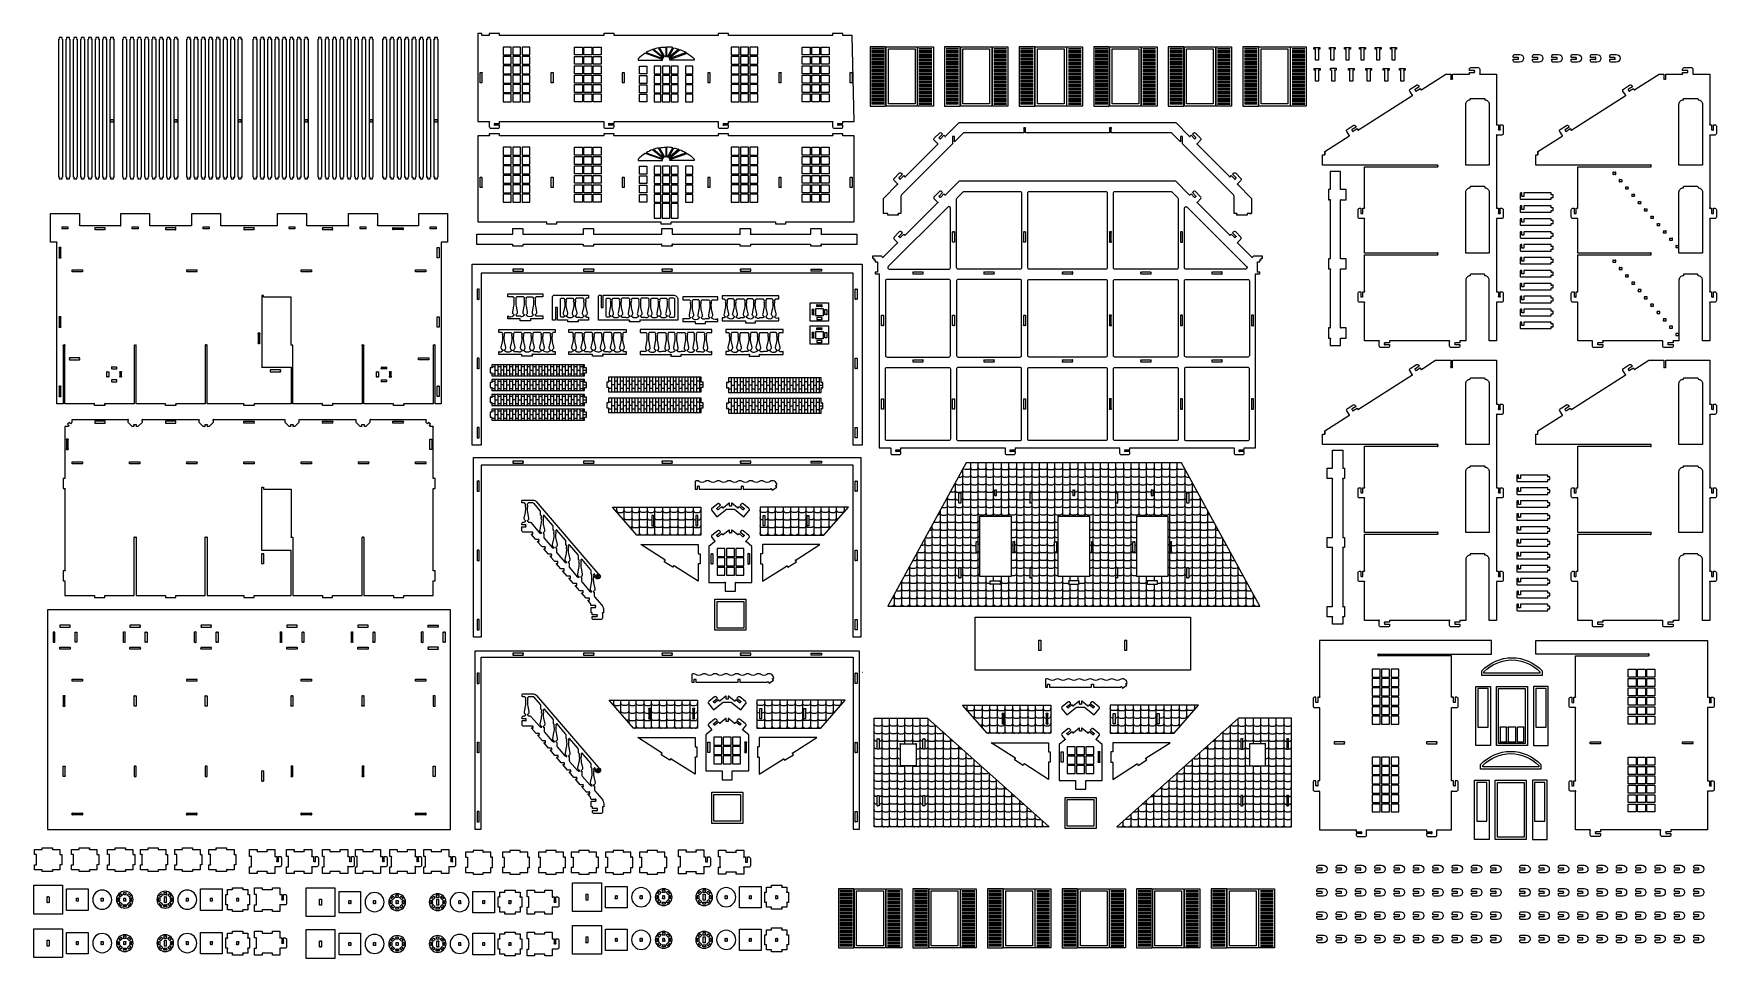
# Model space of a CAD drawing. Extents: x 8501 to 11256, y 293 to 1807.
import ezdxf

# ---------------------------------------------------------------- set-up
doc = ezdxf.new("R2010")
doc.units = 0
doc.header["$MEASUREMENT"] = 0
doc.layers.add('LAYER_1', color=18, linetype='CONTINUOUS')

msp = doc.modelspace()

# ---------------------------------------------------------------- linework, layer by layer
at = {"layer": 'LAYER_1'}
for points in [[(8541.8, 1572.4), (8541.9, 1572.4, -1), (8543, 1571.3), (8543, 1569.4), (8547.5, 1569.4), (8547.5, 1571.3, -1), (8548.5, 1572.4), (8548.7, 1572.4), (8548.7, 1798), (8548.5, 1798, -1), (8547.5, 1799.1), (8547.5, 1801), (8543, 1801), (8543, 1799.1, -1), (8541.9, 1798), (8541.8, 1798)], [(8553.8, 1572.4), (8553.9, 1572.4, -1), (8555, 1571.3), (8555, 1569.4), (8559.5, 1569.4), (8559.5, 1571.3, -1), (8560.5, 1572.4), (8560.7, 1572.4), (8560.7, 1798), (8560.5, 1798, -1), (8559.5, 1799.1), (8559.5, 1801), (8555, 1801), (8555, 1799.1, -1), (8553.9, 1798), (8553.8, 1798)], [(8565.8, 1572.4), (8565.9, 1572.4, -1), (8567, 1571.3), (8567, 1569.4), (8571.5, 1569.4), (8571.5, 1571.3, -1), (8572.5, 1572.4), (8572.7, 1572.4), (8572.7, 1798), (8572.5, 1798, -1), (8571.5, 1799.1), (8571.5, 1801), (8567, 1801), (8567, 1799.1, -1), (8565.9, 1798), (8565.8, 1798)], [(8577.8, 1572.4), (8577.9, 1572.4, -1), (8579, 1571.3), (8579, 1569.4), (8583.5, 1569.4), (8583.5, 1571.3, -1), (8584.5, 1572.4), (8584.7, 1572.4), (8584.7, 1798), (8584.5, 1798, -1), (8583.5, 1799.1), (8583.5, 1801), (8579, 1801), (8579, 1799.1, -1), (8577.9, 1798), (8577.8, 1798)], [(8589.8, 1572.4), (8589.9, 1572.4, -1), (8591, 1571.3), (8591, 1569.4), (8595.5, 1569.4), (8595.5, 1571.3, -1), (8596.5, 1572.4), (8596.7, 1572.4), (8596.7, 1798), (8596.5, 1798, -1), (8595.5, 1799.1), (8595.5, 1801), (8591, 1801), (8591, 1799.1, -1), (8589.9, 1798), (8589.8, 1798)], [(8601.8, 1572.4), (8601.9, 1572.4, -1), (8603, 1571.3), (8603, 1569.4), (8607.5, 1569.4), (8607.5, 1571.3, -1), (8608.5, 1572.4), (8608.7, 1572.4), (8608.7, 1798), (8608.5, 1798, -1), (8607.5, 1799.1), (8607.5, 1801), (8603, 1801), (8603, 1799.1, -1), (8601.9, 1798), (8601.8, 1798)], [(8613.8, 1572.4), (8613.9, 1572.4, -1), (8615, 1571.3), (8615, 1569.4), (8619.5, 1569.4), (8619.5, 1571.3, -1), (8620.5, 1572.4), (8620.7, 1572.4), (8620.7, 1798), (8620.5, 1798, -1), (8619.5, 1799.1), (8619.5, 1801), (8615, 1801), (8615, 1799.1, -1), (8613.9, 1798), (8613.8, 1798)], [(8625.8, 1572.4), (8625.9, 1572.4, -1), (8627, 1571.3), (8627, 1569.4), (8631.5, 1569.4), (8631.5, 1571.3, -1), (8632.5, 1572.4), (8632.7, 1572.4), (8632.7, 1798), (8632.5, 1798, -1), (8631.5, 1799.1), (8631.5, 1801), (8627, 1801), (8627, 1799.1, -1), (8625.9, 1798), (8625.8, 1798)], [(8646.5, 1572.4), (8646.7, 1572.4, -1), (8647.7, 1571.3), (8647.7, 1569.4), (8652.2, 1569.4), (8652.2, 1571.3, -1), (8653.3, 1572.4), (8653.4, 1572.4), (8653.4, 1798), (8653.3, 1798, -1), (8652.2, 1799.1), (8652.2, 1801), (8647.7, 1801), (8647.7, 1799.1, -1), (8646.7, 1798), (8646.5, 1798)], [(8658.5, 1572.4), (8658.7, 1572.4, -1), (8659.7, 1571.3), (8659.7, 1569.4), (8664.2, 1569.4), (8664.2, 1571.3, -1), (8665.3, 1572.4), (8665.4, 1572.4), (8665.4, 1798), (8665.3, 1798, -1), (8664.2, 1799.1), (8664.2, 1801), (8659.7, 1801), (8659.7, 1799.1, -1), (8658.7, 1798), (8658.5, 1798)], [(8670.5, 1572.4), (8670.7, 1572.4, -1), (8671.7, 1571.3), (8671.7, 1569.4), (8676.2, 1569.4), (8676.2, 1571.3, -1), (8677.3, 1572.4), (8677.4, 1572.4), (8677.4, 1798), (8677.3, 1798, -1), (8676.2, 1799.1), (8676.2, 1801), (8671.7, 1801), (8671.7, 1799.1, -1), (8670.7, 1798), (8670.5, 1798)], [(8682.5, 1572.4), (8682.7, 1572.4, -1), (8683.7, 1571.3), (8683.7, 1569.4), (8688.2, 1569.4), (8688.2, 1571.3, -1), (8689.3, 1572.4), (8689.4, 1572.4), (8689.4, 1798), (8689.3, 1798, -1), (8688.2, 1799.1), (8688.2, 1801), (8683.7, 1801), (8683.7, 1799.1, -1), (8682.7, 1798), (8682.5, 1798)], [(8694.5, 1572.4), (8694.7, 1572.4, -1), (8695.7, 1571.3), (8695.7, 1569.4), (8700.2, 1569.4), (8700.2, 1571.3, -1), (8701.3, 1572.4), (8701.4, 1572.4), (8701.4, 1798), (8701.3, 1798, -1), (8700.2, 1799.1), (8700.2, 1801), (8695.7, 1801), (8695.7, 1799.1, -1), (8694.7, 1798), (8694.5, 1798)], [(8706.5, 1572.4), (8706.7, 1572.4, -1), (8707.7, 1571.3), (8707.7, 1569.4), (8712.2, 1569.4), (8712.2, 1571.3, -1), (8713.3, 1572.4), (8713.4, 1572.4), (8713.4, 1798), (8713.3, 1798, -1), (8712.2, 1799.1), (8712.2, 1801), (8707.7, 1801), (8707.7, 1799.1, -1), (8706.7, 1798), (8706.5, 1798)], [(8718.5, 1572.4), (8718.7, 1572.4, -1), (8719.7, 1571.3), (8719.7, 1569.4), (8724.2, 1569.4), (8724.2, 1571.3, -1), (8725.3, 1572.4), (8725.4, 1572.4), (8725.4, 1798), (8725.3, 1798, -1), (8724.2, 1799.1), (8724.2, 1801), (8719.7, 1801), (8719.7, 1799.1, -1), (8718.7, 1798), (8718.5, 1798)], [(8730.5, 1572.4), (8730.7, 1572.4, -1), (8731.7, 1571.3), (8731.7, 1569.4), (8736.2, 1569.4), (8736.2, 1571.3, -1), (8737.3, 1572.4), (8737.4, 1572.4), (8737.4, 1798), (8737.3, 1798, -1), (8736.2, 1799.1), (8736.2, 1801), (8731.7, 1801), (8731.7, 1799.1, -1), (8730.7, 1798), (8730.5, 1798)], [(8751.3, 1572.4), (8751.4, 1572.4, -1), (8752.5, 1571.3), (8752.5, 1569.4), (8757, 1569.4), (8757, 1571.3, -1), (8758, 1572.4), (8758.2, 1572.4), (8758.2, 1798), (8758, 1798, -1), (8757, 1799.1), (8757, 1801), (8752.5, 1801), (8752.5, 1799.1, -1), (8751.4, 1798), (8751.3, 1798)], [(8763.3, 1572.4), (8763.4, 1572.4, -1), (8764.5, 1571.3), (8764.5, 1569.4), (8769, 1569.4), (8769, 1571.3, -1), (8770, 1572.4), (8770.2, 1572.4), (8770.2, 1798), (8770, 1798, -1), (8769, 1799.1), (8769, 1801), (8764.5, 1801), (8764.5, 1799.1, -1), (8763.4, 1798), (8763.3, 1798)], [(8775.3, 1572.4), (8775.4, 1572.4, -1), (8776.5, 1571.3), (8776.5, 1569.4), (8781, 1569.4), (8781, 1571.3, -1), (8782, 1572.4), (8782.2, 1572.4), (8782.2, 1798), (8782, 1798, -1), (8781, 1799.1), (8781, 1801), (8776.5, 1801), (8776.5, 1799.1, -1), (8775.4, 1798), (8775.3, 1798)], [(8787.3, 1572.4), (8787.4, 1572.4, -1), (8788.5, 1571.3), (8788.5, 1569.4), (8793, 1569.4), (8793, 1571.3, -1), (8794, 1572.4), (8794.2, 1572.4), (8794.2, 1798), (8794, 1798, -1), (8793, 1799.1), (8793, 1801), (8788.5, 1801), (8788.5, 1799.1, -1), (8787.4, 1798), (8787.3, 1798)], [(8799.3, 1572.4), (8799.4, 1572.4, -1), (8800.5, 1571.3), (8800.5, 1569.4), (8805, 1569.4), (8805, 1571.3, -1), (8806, 1572.4), (8806.2, 1572.4), (8806.2, 1798), (8806, 1798, -1), (8805, 1799.1), (8805, 1801), (8800.5, 1801), (8800.5, 1799.1, -1), (8799.4, 1798), (8799.3, 1798)], [(8811.3, 1572.4), (8811.4, 1572.4, -1), (8812.5, 1571.3), (8812.5, 1569.4), (8817, 1569.4), (8817, 1571.3, -1), (8818, 1572.4), (8818.2, 1572.4), (8818.2, 1798), (8818, 1798, -1), (8817, 1799.1), (8817, 1801), (8812.5, 1801), (8812.5, 1799.1, -1), (8811.4, 1798), (8811.3, 1798)], [(8823.3, 1572.4), (8823.4, 1572.4, -1), (8824.5, 1571.3), (8824.5, 1569.4), (8829, 1569.4), (8829, 1571.3, -1), (8830, 1572.4), (8830.2, 1572.4), (8830.2, 1798), (8830, 1798, -1), (8829, 1799.1), (8829, 1801), (8824.5, 1801), (8824.5, 1799.1, -1), (8823.4, 1798), (8823.3, 1798)], [(8835.3, 1572.4), (8835.4, 1572.4, -1), (8836.5, 1571.3), (8836.5, 1569.4), (8841, 1569.4), (8841, 1571.3, -1), (8842, 1572.4), (8842.2, 1572.4), (8842.2, 1798), (8842, 1798, -1), (8841, 1799.1), (8841, 1801), (8836.5, 1801), (8836.5, 1799.1, -1), (8835.4, 1798), (8835.3, 1798)], [(8859.9, 1572.4), (8860, 1572.4, -1), (8861.1, 1571.3), (8861.1, 1569.4), (8865.6, 1569.4), (8865.6, 1571.3, -1), (8866.6, 1572.4), (8866.8, 1572.4), (8866.8, 1798), (8866.6, 1798, -1), (8865.6, 1799.1), (8865.6, 1801), (8861.1, 1801), (8861.1, 1799.1, -1), (8860, 1798), (8859.9, 1798)], [(8871.9, 1572.4), (8872, 1572.4, -1), (8873.1, 1571.3), (8873.1, 1569.4), (8877.6, 1569.4), (8877.6, 1571.3, -1), (8878.6, 1572.4), (8878.8, 1572.4), (8878.8, 1798), (8878.6, 1798, -1), (8877.6, 1799.1), (8877.6, 1801), (8873.1, 1801), (8873.1, 1799.1, -1), (8872, 1798), (8871.9, 1798)], [(8883.9, 1572.4), (8884, 1572.4, -1), (8885.1, 1571.3), (8885.1, 1569.4), (8889.6, 1569.4), (8889.6, 1571.3, -1), (8890.6, 1572.4), (8890.8, 1572.4), (8890.8, 1798), (8890.6, 1798, -1), (8889.6, 1799.1), (8889.6, 1801), (8885.1, 1801), (8885.1, 1799.1, -1), (8884, 1798), (8883.9, 1798)], [(8895.9, 1572.4), (8896, 1572.4, -1), (8897.1, 1571.3), (8897.1, 1569.4), (8901.6, 1569.4), (8901.6, 1571.3, -1), (8902.6, 1572.4), (8902.8, 1572.4), (8902.8, 1798), (8902.6, 1798, -1), (8901.6, 1799.1), (8901.6, 1801), (8897.1, 1801), (8897.1, 1799.1, -1), (8896, 1798), (8895.9, 1798)], [(8907.9, 1572.4), (8908, 1572.4, -1), (8909.1, 1571.3), (8909.1, 1569.4), (8913.6, 1569.4), (8913.6, 1571.3, -1), (8914.6, 1572.4), (8914.8, 1572.4), (8914.8, 1798), (8914.6, 1798, -1), (8913.6, 1799.1), (8913.6, 1801), (8909.1, 1801), (8909.1, 1799.1, -1), (8908, 1798), (8907.9, 1798)], [(8919.9, 1572.4), (8920, 1572.4, -1), (8921.1, 1571.3), (8921.1, 1569.4), (8925.6, 1569.4), (8925.6, 1571.3, -1), (8926.6, 1572.4), (8926.8, 1572.4), (8926.8, 1798), (8926.6, 1798, -1), (8925.6, 1799.1), (8925.6, 1801), (8921.1, 1801), (8921.1, 1799.1, -1), (8920, 1798), (8919.9, 1798)], [(8931.9, 1572.4), (8932, 1572.4, -1), (8933.1, 1571.3), (8933.1, 1569.4), (8937.6, 1569.4), (8937.6, 1571.3, -1), (8938.6, 1572.4), (8938.8, 1572.4), (8938.8, 1798), (8938.6, 1798, -1), (8937.6, 1799.1), (8937.6, 1801), (8933.1, 1801), (8933.1, 1799.1, -1), (8932, 1798), (8931.9, 1798)], [(8943.9, 1572.4), (8944, 1572.4, -1), (8945.1, 1571.3), (8945.1, 1569.4), (8949.6, 1569.4), (8949.6, 1571.3, -1), (8950.6, 1572.4), (8950.8, 1572.4), (8950.8, 1798), (8950.6, 1798, -1), (8949.6, 1799.1), (8949.6, 1801), (8945.1, 1801), (8945.1, 1799.1, -1), (8944, 1798), (8943.9, 1798)], [(8966.1, 1572.4), (8966.3, 1572.4, -1), (8967.3, 1571.3), (8967.3, 1569.4), (8971.8, 1569.4), (8971.8, 1571.3, -1), (8972.9, 1572.4), (8973, 1572.4), (8973, 1798), (8972.9, 1798, -1), (8971.8, 1799.1), (8971.8, 1801), (8967.3, 1801), (8967.3, 1799.1, -1), (8966.3, 1798), (8966.1, 1798)], [(8978.1, 1572.4), (8978.3, 1572.4, -1), (8979.3, 1571.3), (8979.3, 1569.4), (8983.8, 1569.4), (8983.8, 1571.3, -1), (8984.9, 1572.4), (8985, 1572.4), (8985, 1798), (8984.9, 1798, -1), (8983.8, 1799.1), (8983.8, 1801), (8979.3, 1801), (8979.3, 1799.1, -1), (8978.3, 1798), (8978.1, 1798)], [(8990.1, 1572.4), (8990.3, 1572.4, -1), (8991.3, 1571.3), (8991.3, 1569.4), (8995.8, 1569.4), (8995.8, 1571.3, -1), (8996.9, 1572.4), (8997, 1572.4), (8997, 1798), (8996.9, 1798, -1), (8995.8, 1799.1), (8995.8, 1801), (8991.3, 1801), (8991.3, 1799.1, -1), (8990.3, 1798), (8990.1, 1798)], [(9002.1, 1572.4), (9002.3, 1572.4, -1), (9003.3, 1571.3), (9003.3, 1569.4), (9007.8, 1569.4), (9007.8, 1571.3, -1), (9008.9, 1572.4), (9009, 1572.4), (9009, 1798), (9008.9, 1798, -1), (9007.8, 1799.1), (9007.8, 1801), (9003.3, 1801), (9003.3, 1799.1, -1), (9002.3, 1798), (9002.1, 1798)], [(9014.1, 1572.4), (9014.3, 1572.4, -1), (9015.3, 1571.3), (9015.3, 1569.4), (9019.8, 1569.4), (9019.8, 1571.3, -1), (9020.9, 1572.4), (9021, 1572.4), (9021, 1798), (9020.9, 1798, -1), (9019.8, 1799.1), (9019.8, 1801), (9015.3, 1801), (9015.3, 1799.1, -1), (9014.3, 1798), (9014.1, 1798)], [(9026.1, 1572.4), (9026.3, 1572.4, -1), (9027.3, 1571.3), (9027.3, 1569.4), (9031.8, 1569.4), (9031.8, 1571.3, -1), (9032.9, 1572.4), (9033, 1572.4), (9033, 1798), (9032.9, 1798, -1), (9031.8, 1799.1), (9031.8, 1801), (9027.3, 1801), (9027.3, 1799.1, -1), (9026.3, 1798), (9026.1, 1798)], [(9038.1, 1572.4), (9038.3, 1572.4, -1), (9039.3, 1571.3), (9039.3, 1569.4), (9043.8, 1569.4), (9043.8, 1571.3, -1), (9044.9, 1572.4), (9045, 1572.4), (9045, 1798), (9044.9, 1798, -1), (9043.8, 1799.1), (9043.8, 1801), (9039.3, 1801), (9039.3, 1799.1, -1), (9038.3, 1798), (9038.1, 1798)], [(9050.1, 1572.4), (9050.3, 1572.4, -1), (9051.3, 1571.3), (9051.3, 1569.4), (9055.8, 1569.4), (9055.8, 1571.3, -1), (9056.9, 1572.4), (9057, 1572.4), (9057, 1798), (9056.9, 1798, -1), (9055.8, 1799.1), (9055.8, 1801), (9051.3, 1801), (9051.3, 1799.1, -1), (9050.3, 1798), (9050.1, 1798)], [(9072.4, 1572.4), (9072.6, 1572.4, -1), (9073.6, 1571.3), (9073.6, 1569.4), (9078.1, 1569.4), (9078.1, 1571.3, -1), (9079.2, 1572.4), (9079.3, 1572.4), (9079.3, 1798), (9079.2, 1798, -1), (9078.1, 1799.1), (9078.1, 1801), (9073.6, 1801), (9073.6, 1799.1, -1), (9072.6, 1798), (9072.4, 1798)], [(9084.4, 1572.4), (9084.6, 1572.4, -1), (9085.6, 1571.3), (9085.6, 1569.4), (9090.1, 1569.4), (9090.1, 1571.3, -1), (9091.2, 1572.4), (9091.3, 1572.4), (9091.3, 1798), (9091.2, 1798, -1), (9090.1, 1799.1), (9090.1, 1801), (9085.6, 1801), (9085.6, 1799.1, -1), (9084.6, 1798), (9084.4, 1798)], [(9096.4, 1572.4), (9096.6, 1572.4, -1), (9097.6, 1571.3), (9097.6, 1569.4), (9102.1, 1569.4), (9102.1, 1571.3, -1), (9103.2, 1572.4), (9103.3, 1572.4), (9103.3, 1798), (9103.2, 1798, -1), (9102.1, 1799.1), (9102.1, 1801), (9097.6, 1801), (9097.6, 1799.1, -1), (9096.6, 1798), (9096.4, 1798)], [(9108.4, 1572.4), (9108.6, 1572.4, -1), (9109.6, 1571.3), (9109.6, 1569.4), (9114.1, 1569.4), (9114.1, 1571.3, -1), (9115.2, 1572.4), (9115.3, 1572.4), (9115.3, 1798), (9115.2, 1798, -1), (9114.1, 1799.1), (9114.1, 1801), (9109.6, 1801), (9109.6, 1799.1, -1), (9108.6, 1798), (9108.4, 1798)], [(9120.4, 1572.4), (9120.6, 1572.4, -1), (9121.6, 1571.3), (9121.6, 1569.4), (9126.1, 1569.4), (9126.1, 1571.3, -1), (9127.2, 1572.4), (9127.3, 1572.4), (9127.3, 1798), (9127.2, 1798, -1), (9126.1, 1799.1), (9126.1, 1801), (9121.6, 1801), (9121.6, 1799.1, -1), (9120.6, 1798), (9120.4, 1798)], [(9132.4, 1572.4), (9132.6, 1572.4, -1), (9133.6, 1571.3), (9133.6, 1569.4), (9138.1, 1569.4), (9138.1, 1571.3, -1), (9139.2, 1572.4), (9139.3, 1572.4), (9139.3, 1798), (9139.2, 1798, -1), (9138.1, 1799.1), (9138.1, 1801), (9133.6, 1801), (9133.6, 1799.1, -1), (9132.6, 1798), (9132.4, 1798)], [(9144.4, 1572.4), (9144.6, 1572.4, -1), (9145.6, 1571.3), (9145.6, 1569.4), (9150.1, 1569.4), (9150.1, 1571.3, -1), (9151.2, 1572.4), (9151.3, 1572.4), (9151.3, 1798), (9151.2, 1798, -1), (9150.1, 1799.1), (9150.1, 1801), (9145.6, 1801), (9145.6, 1799.1, -1), (9144.6, 1798), (9144.4, 1798)], [(9156.4, 1572.4), (9156.6, 1572.4, -1), (9157.6, 1571.3), (9157.6, 1569.4), (9162.1, 1569.4), (9162.1, 1571.3, -1), (9163.2, 1572.4), (9163.3, 1572.4), (9163.3, 1798), (9163.2, 1798, -1), (9162.1, 1799.1), (9162.1, 1801), (9157.6, 1801), (9157.6, 1799.1, -1), (9156.6, 1798), (9156.4, 1798)], [(9841.5, 1804.2), (9827.2, 1804.3, -1), (9826.1, 1805.3), (9826.1, 1807.3), (9809.3, 1807.3), (9809.3, 1805.3, -1), (9808.3, 1804.3), (9639.8, 1804.3, -1), (9638.7, 1805.3), (9638.7, 1807.3), (9621.9, 1807.3), (9621.9, 1805.3, -1), (9620.9, 1804.3), (9452.4, 1804.3, -1), (9451.3, 1805.3), (9451.3, 1807.3), (9434.5, 1807.3), (9434.5, 1805.3, -1), (9433.5, 1804.3), (9265, 1804.3, -1), (9263.9, 1805.3), (9263.9, 1807.3), (9247.1, 1807.3), (9247.1, 1805.3, -1), (9246.1, 1804.3), (9236.2, 1804.3, -1), (9235.1, 1805.3), (9235.1, 1807.3), (9228.5, 1807.3), (9228.5, 1663.3), (9246.1, 1663.3, -1), (9247.1, 1662.2), (9247.1, 1654.9, 0.414214), (9249.5, 1652.5), (9261.5, 1652.5, 0.414214), (9263.9, 1654.9), (9263.9, 1657.3), (9256.6, 1657.3, -1), (9255.5, 1658.3), (9255.5, 1659.2, -1), (9256.6, 1660.3), (9263.9, 1660.3), (9263.9, 1662.2, -1), (9265, 1663.3), (9433.5, 1663.3, -1), (9434.5, 1662.2), (9434.5, 1654.9, 0.414214), (9436.9, 1652.5), (9448.9, 1652.5, 0.414214), (9451.3, 1654.9), (9451.3, 1657.3), (9444, 1657.3, -1), (9442.9, 1658.3), (9442.9, 1659.2, -1), (9444, 1660.3), (9451.3, 1660.3), (9451.3, 1662.2, -1), (9452.4, 1663.3), (9620.9, 1663.3, -1), (9621.9, 1662.2), (9621.9, 1654.9, 0.414214), (9624.3, 1652.5), (9636.3, 1652.5, 0.414214), (9638.7, 1654.9), (9638.7, 1657.3), (9631.4, 1657.3, -1), (9630.3, 1658.3), (9630.3, 1659.2, -1), (9631.4, 1660.3), (9638.7, 1660.3), (9638.7, 1662.2, -1), (9639.8, 1663.3), (9808.3, 1663.3, -1), (9809.3, 1662.2), (9809.3, 1654.9, 0.414214), (9811.7, 1652.5), (9823.7, 1652.5, 0.414214), (9826.1, 1654.9), (9826.1, 1657.3), (9818.8, 1657.3, -1), (9817.7, 1658.3), (9817.7, 1659.2, -1), (9818.8, 1660.3), (9826.1, 1660.3), (9826.1, 1662.2, -1), (9827.2, 1663.3), (9844.7, 1663.3)], [(9530.6, 1763.8, -0.055993), (9530.8, 1765.2), (9502.4, 1775.5, 0.059041), (9490.8, 1766), (9490.8, 1763.8)], [(9504.1, 1776.5), (9531.3, 1766.6, -0.024608), (9531.6, 1767.1), (9514.5, 1781.4, 0.04529)], [(9533, 1768.6), (9524, 1784.2, 0.032185), (9516.1, 1782), (9532.6, 1768.2, -0.024608)], [(9525.6, 1784.5, -0.040607), (9535.9, 1785.4), (9535.9, 1769.8, 0.068342), (9534.3, 1769.4)], [(9547.7, 1784.5, 0.040607), (9537.4, 1785.4), (9537.4, 1769.8, -0.068342), (9539, 1769.4)], [(9540.3, 1768.6), (9549.3, 1784.2, -0.032185), (9557.2, 1782), (9540.7, 1768.2, 0.024608)], [(9569.2, 1776.5), (9542, 1766.6, 0.024608), (9541.7, 1767.1), (9558.8, 1781.4, -0.04529)], [(9542.6, 1763.8, 0.055993), (9542.5, 1765.2), (9570.8, 1775.5, -0.059041), (9582.5, 1766), (9582.5, 1763.8)], [(10607, 1781.8), (10605.6, 1781.8, 1), (10604.6, 1780.7), (10604.6, 1763.8), (10599.8, 1763.8), (10599.8, 1780.7, 1), (10598.7, 1781.8), (10597.4, 1781.8), (10597.4, 1784.8), (10607, 1784.8)], [(10632.3, 1781.8), (10631, 1781.8, 1), (10629.9, 1780.7), (10629.9, 1763.8), (10625.1, 1763.8), (10625.1, 1780.7, 1), (10624, 1781.8), (10622.7, 1781.8), (10622.7, 1784.8), (10632.3, 1784.8)], [(10657.1, 1781.8), (10655.8, 1781.8, 1), (10654.7, 1780.7), (10654.7, 1763.8), (10649.9, 1763.8), (10649.9, 1780.7, 1), (10648.9, 1781.8), (10647.5, 1781.8), (10647.5, 1784.8), (10657.1, 1784.8)], [(10681.7, 1781.8), (10680.4, 1781.8, 1), (10679.3, 1780.7), (10679.3, 1763.8), (10674.5, 1763.8), (10674.5, 1780.7, 1), (10673.5, 1781.8), (10672.1, 1781.8), (10672.1, 1784.8), (10681.7, 1784.8)], [(10707.3, 1781.8), (10706, 1781.8, 1), (10704.9, 1780.7), (10704.9, 1763.8), (10700.1, 1763.8), (10700.1, 1780.7, 1), (10699, 1781.8), (10697.7, 1781.8), (10697.7, 1784.8), (10707.3, 1784.8)], [(10732.4, 1781.8), (10731, 1781.8, 1), (10730, 1780.7), (10730, 1763.8), (10725.2, 1763.8), (10725.2, 1780.7, 1), (10724.1, 1781.8), (10722.8, 1781.8), (10722.8, 1784.8), (10732.4, 1784.8)], [(10923.7, 1765.4), (10931.1, 1765.4, 1), (10932.1, 1766.5), (10932.1, 1767.4, 1), (10931.1, 1768.4), (10923.7, 1768.4), (10923.7, 1770.8, -0.414214), (10926.1, 1773.2), (10934.2, 1773.2, -1), (10934.2, 1760.6), (10926.1, 1760.6, -0.414214), (10923.7, 1763)], [(10955.4, 1765.4), (10962.7, 1765.4, 1), (10963.8, 1766.5), (10963.8, 1767.4, 1), (10962.7, 1768.4), (10955.4, 1768.4), (10955.4, 1770.8, -0.414214), (10957.8, 1773.2), (10965.9, 1773.2, -1), (10965.9, 1760.6), (10957.8, 1760.6, -0.414214), (10955.4, 1763)], [(10987, 1765.4), (10994.3, 1765.4, 1), (10995.4, 1766.5), (10995.4, 1767.4, 1), (10994.3, 1768.4), (10987, 1768.4), (10987, 1770.8, -0.414214), (10989.4, 1773.2), (10997.5, 1773.2, -1), (10997.5, 1760.6), (10989.4, 1760.6, -0.414214), (10987, 1763)], [(11018.6, 1765.4), (11026, 1765.4, 1), (11027, 1766.5), (11027, 1767.4, 1), (11026, 1768.4), (11018.6, 1768.4), (11018.6, 1770.8, -0.414214), (11021, 1773.2), (11029.1, 1773.2, -1), (11029.1, 1760.6), (11021, 1760.6, -0.414214), (11018.6, 1763)], [(11050.3, 1765.4), (11057.6, 1765.4, 1), (11058.7, 1766.5), (11058.7, 1767.4, 1), (11057.6, 1768.4), (11050.3, 1768.4), (11050.3, 1770.8, -0.414214), (11052.7, 1773.2), (11060.8, 1773.2, -1), (11060.8, 1760.6), (11052.7, 1760.6, -0.414214), (11050.3, 1763)], [(11081.9, 1765.4), (11089.3, 1765.4, 1), (11090.3, 1766.5), (11090.3, 1767.4, 1), (11089.3, 1768.4), (11081.9, 1768.4), (11081.9, 1770.8, -0.414214), (11084.3, 1773.2), (11092.4, 1773.2, -1), (11092.4, 1760.6), (11084.3, 1760.6, -0.414214), (11081.9, 1763)], [(9235.1, 1742.6), (9235.1, 1727.9, -1), (9234.1, 1726.9), (9233.2, 1726.9, -1), (9232.1, 1727.9), (9232.1, 1742.6, -1), (9233.2, 1743.7), (9234.1, 1743.7, -1)], [(9351.5, 1742.6), (9351.5, 1727.9, -1), (9350.5, 1726.9), (9349.6, 1726.9, -1), (9348.5, 1727.9), (9348.5, 1742.6, -1), (9349.6, 1743.7), (9350.5, 1743.7, -1)], [(9467.9, 1742.6), (9467.9, 1727.9, -1), (9466.9, 1726.9), (9466, 1726.9, -1), (9464.9, 1727.9), (9464.9, 1742.6, -1), (9466, 1743.7), (9466.9, 1743.7, -1)], [(9608.3, 1742.6), (9608.3, 1727.9, -1), (9607.3, 1726.9), (9606.4, 1726.9, -1), (9605.3, 1727.9), (9605.3, 1742.6, -1), (9606.4, 1743.7), (9607.3, 1743.7, -1)], [(9724.7, 1742.6), (9724.7, 1727.9, -1), (9723.7, 1726.9), (9722.8, 1726.9, -1), (9721.7, 1727.9), (9721.7, 1742.6, -1), (9722.8, 1743.7), (9723.7, 1743.7, -1)], [(9841.1, 1742.6), (9841.1, 1727.9, -1), (9840.1, 1726.9), (9839.2, 1726.9, -1), (9838.1, 1727.9), (9838.1, 1742.6, -1), (9839.2, 1743.7), (9840.1, 1743.7, -1)], [(10607.3, 1747.4), (10606, 1747.4, 1), (10604.9, 1746.3), (10604.9, 1729.4), (10600.1, 1729.4), (10600.1, 1746.3, 1), (10599.1, 1747.4), (10597.7, 1747.4), (10597.7, 1750.4), (10607.3, 1750.4)], [(10615, 1613.2), (10615, 1608.9), (10615, 1614.4), (10654.6, 1639.6, 1), (10654.9, 1641.1), (10651, 1647.3, -0.414214), (10651.7, 1650.6), (10661.8, 1657, -0.414214), (10665.1, 1656.3), (10666.4, 1654.3), (10660.2, 1650.3, 1), (10659.9, 1648.9), (10660.4, 1648.1, 1), (10661.8, 1647.8), (10668, 1651.8), (10669.1, 1650.1, 1), (10670.5, 1649.8), (10757.9, 1705.5, 1), (10758.2, 1707), (10754.3, 1713.1, -0.414214), (10755, 1716.5), (10765.1, 1722.9, -0.414214), (10768.4, 1722.2), (10769.7, 1720.2), (10763.5, 1716.2, 1), (10763.2, 1714.7), (10763.7, 1714, 1), (10765.1, 1713.7), (10771.3, 1717.6), (10772.4, 1716, 1), (10773.8, 1715.7), (10813.4, 1740.9), (10821.4, 1740.9), (10821.4, 1733.6, 1), (10822.5, 1732.5), (10823.3, 1732.5, 1), (10824.4, 1733.6), (10824.4, 1740.9), (10850.9, 1740.9, 1), (10852, 1742), (10852, 1743.9), (10859.3, 1743.9, 1), (10860.4, 1745), (10860.4, 1745.9, 1), (10859.3, 1746.9), (10852, 1746.9), (10852, 1749.3, -0.414214), (10854.4, 1751.7), (10866.4, 1751.7, -0.414214), (10868.8, 1749.3), (10868.8, 1742, 1), (10869.9, 1740.9), (10896.4, 1740.9), (10896.4, 1659.2, 1), (10897.5, 1658.1), (10899.4, 1658.1), (10899.4, 1650.8, 1), (10900.5, 1649.7), (10901.3, 1649.7, 1), (10902.4, 1650.8), (10902.4, 1658.1), (10904.8, 1658.1, -0.414214), (10907.2, 1655.7), (10907.2, 1643.7, -0.414214), (10904.8, 1641.3), (10897.5, 1641.3, 1), (10896.4, 1640.3), (10896.4, 1522.4, 1), (10897.5, 1521.3), (10899.4, 1521.3), (10899.4, 1514, 1), (10900.5, 1512.9), (10901.3, 1512.9, 1), (10902.4, 1514), (10902.4, 1521.3), (10904.8, 1521.3, -0.414214), (10907.2, 1518.9), (10907.2, 1506.9, -0.414214), (10904.8, 1504.5), (10897.5, 1504.5, 1), (10896.4, 1503.5), (10896.4, 1385.6, 1), (10897.5, 1384.5), (10899.4, 1384.5), (10899.4, 1377.2, 1), (10900.5, 1376.1), (10901.3, 1376.1, 1), (10902.4, 1377.2), (10902.4, 1384.5), (10904.8, 1384.5, -0.414214), (10907.2, 1382.1), (10907.2, 1370.1, -0.414214), (10904.8, 1367.7), (10897.5, 1367.7, 1), (10896.4, 1366.7), (10896.4, 1304.1), (10884.4, 1304.1), (10884.4, 1403.7, 0.414214), (10877.2, 1410.9), (10877.2, 1412.1, 0.414214), (10876, 1413.3), (10854.4, 1413.3, 0.414214), (10853.2, 1412.1), (10853.2, 1410.9, 0.414214), (10846, 1403.7), (10846, 1304.1), (10837.5, 1304.1, 1), (10836.4, 1303.1), (10836.4, 1301.1), (10829.1, 1301.1, 1), (10828, 1300.1), (10828, 1299.2, 1), (10829.1, 1298.1), (10836.4, 1298.1), (10836.4, 1295.7, -0.414214), (10834, 1293.3), (10822, 1293.3, -0.414214), (10819.6, 1295.7), (10819.6, 1303.1, 1), (10818.5, 1304.1), (10722.3, 1304.1, 1), (10721.2, 1303.1), (10721.2, 1301.1), (10713.9, 1301.1, 1), (10712.8, 1300.1), (10712.8, 1299.2, 1), (10713.9, 1298.1), (10721.2, 1298.1), (10721.2, 1295.7, -0.414214), (10718.8, 1293.3), (10706.8, 1293.3, -0.414214), (10704.4, 1295.7), (10704.4, 1303.1, 1), (10703.3, 1304.1), (10680.4, 1304.1), (10680.4, 1366.7, 1), (10679.3, 1367.7), (10672, 1367.7, -0.414214), (10669.6, 1370.1), (10669.6, 1382.1, -0.414214), (10672, 1384.5), (10674.4, 1384.5), (10674.4, 1377.2, 1), (10675.5, 1376.1), (10676.3, 1376.1, 1), (10677.4, 1377.2), (10677.4, 1384.5), (10679.3, 1384.5, 1), (10680.4, 1385.6), (10680.4, 1445.1), (10799.3, 1445.1, 1), (10800.4, 1446.2), (10800.4, 1447.1, 1), (10799.3, 1448.1), (10680.4, 1448.1), (10680.4, 1503.5, 1), (10679.3, 1504.5), (10672, 1504.5, -0.414214), (10669.6, 1506.9), (10669.6, 1518.9, -0.414214), (10672, 1521.3), (10674.4, 1521.3), (10674.4, 1514, 1), (10675.5, 1512.9), (10676.3, 1512.9, 1), (10677.4, 1514), (10677.4, 1521.3), (10679.3, 1521.3, 1), (10680.4, 1522.4), (10680.4, 1589.1), (10799.3, 1589.1, 1), (10800.4, 1590.2), (10800.4, 1591.1, 1), (10799.3, 1592.1), (10611.4, 1592.1), (10611.4, 1608.9), (10615, 1608.9)], [(10633.9, 1747.6), (10632.6, 1747.6, 1), (10631.5, 1746.5), (10631.5, 1729.6), (10626.7, 1729.6), (10626.7, 1746.5, 1), (10625.6, 1747.6), (10624.3, 1747.6), (10624.3, 1750.6), (10633.9, 1750.6)], [(10663.5, 1747.4), (10662.1, 1747.4, 1), (10661.1, 1746.3), (10661.1, 1729.4), (10656.3, 1729.4), (10656.3, 1746.3, 1), (10655.2, 1747.4), (10653.9, 1747.4), (10653.9, 1750.4), (10663.5, 1750.4)], [(10691.8, 1747.4), (10690.4, 1747.4, 1), (10689.4, 1746.3), (10689.4, 1729.4), (10684.6, 1729.4), (10684.6, 1746.3, 1), (10683.5, 1747.4), (10682.2, 1747.4), (10682.2, 1750.4), (10691.8, 1750.4)], [(10720.5, 1747.4), (10719.1, 1747.4, 1), (10718.1, 1746.3), (10718.1, 1729.4), (10713.3, 1729.4), (10713.3, 1746.3, 1), (10712.2, 1747.4), (10710.9, 1747.4), (10710.9, 1750.4), (10720.5, 1750.4)], [(10746.8, 1747.4), (10745.5, 1747.4, 1), (10744.4, 1746.3), (10744.4, 1729.4), (10739.6, 1729.4), (10739.6, 1746.3, 1), (10738.6, 1747.4), (10737.2, 1747.4), (10737.2, 1750.4), (10746.8, 1750.4)], [(10964.1, 1613.2), (10964.1, 1608.9), (10964.1, 1614.4), (11003.7, 1639.6, 1), (11004, 1641.1), (11000, 1647.3, -0.414214), (11000.8, 1650.6), (11010.9, 1657, -0.414214), (11014.2, 1656.3), (11015.5, 1654.3), (11009.3, 1650.3, 1), (11009, 1648.9), (11009.4, 1648.1, 1), (11010.9, 1647.8), (11017.1, 1651.8), (11018.1, 1650.1, 1), (11019.6, 1649.8), (11106.9, 1705.5, 1), (11107.3, 1707), (11103.3, 1713.1, -0.414214), (11104.1, 1716.5), (11114.2, 1722.9, -0.414214), (11117.5, 1722.2), (11118.8, 1720.2), (11112.6, 1716.2, 1), (11112.3, 1714.7), (11112.7, 1714, 1), (11114.2, 1713.7), (11120.4, 1717.6), (11121.4, 1716, 1), (11122.9, 1715.7), (11162.5, 1740.9), (11170.5, 1740.9), (11170.5, 1733.6, 1), (11171.5, 1732.5), (11172.4, 1732.5, 1), (11173.5, 1733.6), (11173.5, 1740.9), (11200, 1740.9, 1), (11201.1, 1742), (11201.1, 1743.9), (11208.4, 1743.9, 1), (11209.5, 1745), (11209.5, 1745.9, 1), (11208.4, 1746.9), (11201.1, 1746.9), (11201.1, 1749.3, -0.414214), (11203.5, 1751.7), (11215.5, 1751.7, -0.414214), (11217.9, 1749.3), (11217.9, 1742, 1), (11218.9, 1740.9), (11245.5, 1740.9), (11245.5, 1659.2, 1), (11246.5, 1658.1), (11248.5, 1658.1), (11248.5, 1650.8, 1), (11249.5, 1649.7), (11250.4, 1649.7, 1), (11251.5, 1650.8), (11251.5, 1658.1), (11253.9, 1658.1, -0.414214), (11256.3, 1655.7), (11256.3, 1643.7, -0.414214), (11253.9, 1641.3), (11246.5, 1641.3, 1), (11245.5, 1640.3), (11245.5, 1522.4, 1), (11246.5, 1521.3), (11248.5, 1521.3), (11248.5, 1514, 1), (11249.5, 1512.9), (11250.4, 1512.9, 1), (11251.5, 1514), (11251.5, 1521.3), (11253.9, 1521.3, -0.414214), (11256.3, 1518.9), (11256.3, 1506.9, -0.414214), (11253.9, 1504.5), (11246.5, 1504.5, 1), (11245.5, 1503.5), (11245.5, 1385.6, 1), (11246.5, 1384.5), (11248.5, 1384.5), (11248.5, 1377.2, 1), (11249.5, 1376.1), (11250.4, 1376.1, 1), (11251.5, 1377.2), (11251.5, 1384.5), (11253.9, 1384.5, -0.414214), (11256.3, 1382.1), (11256.3, 1370.1, -0.414214), (11253.9, 1367.7), (11246.5, 1367.7, 1), (11245.5, 1366.7), (11245.5, 1304.1), (11233.5, 1304.1), (11233.5, 1403.7, 0.414214), (11226.3, 1410.9), (11226.3, 1412.1, 0.414214), (11225.1, 1413.3), (11203.5, 1413.3, 0.414214), (11202.3, 1412.1), (11202.3, 1410.9, 0.414214), (11195.1, 1403.7), (11195.1, 1304.1), (11186.5, 1304.1, 1), (11185.5, 1303.1), (11185.5, 1301.1), (11178.1, 1301.1, 1), (11177.1, 1300.1), (11177.1, 1299.2, 1), (11178.1, 1298.1), (11185.5, 1298.1), (11185.5, 1295.7, -0.414214), (11183.1, 1293.3), (11171.1, 1293.3, -0.414214), (11168.7, 1295.7), (11168.7, 1303.1, 1), (11167.6, 1304.1), (11071.3, 1304.1, 1), (11070.3, 1303.1), (11070.3, 1301.1), (11062.9, 1301.1, 1), (11061.9, 1300.1), (11061.9, 1299.2, 1), (11062.9, 1298.1), (11070.3, 1298.1), (11070.3, 1295.7, -0.414214), (11067.9, 1293.3), (11055.9, 1293.3, -0.414214), (11053.5, 1295.7), (11053.5, 1303.1, 1), (11052.4, 1304.1), (11029.5, 1304.1), (11029.5, 1366.7, 1), (11028.4, 1367.7), (11021.1, 1367.7, -0.414214), (11018.7, 1370.1), (11018.7, 1382.1, -0.414214), (11021.1, 1384.5), (11023.5, 1384.5), (11023.5, 1377.2, 1), (11024.5, 1376.1), (11025.4, 1376.1, 1), (11026.5, 1377.2), (11026.5, 1384.5), (11028.4, 1384.5, 1), (11029.5, 1385.6), (11029.5, 1445.1), (11148.4, 1445.1, 1), (11149.5, 1446.2), (11149.5, 1447.1, 1), (11148.4, 1448.1), (11029.5, 1448.1), (11029.5, 1503.5, 1), (11028.4, 1504.5), (11021.1, 1504.5, -0.414214), (11018.7, 1506.9), (11018.7, 1518.9, -0.414214), (11021.1, 1521.3), (11023.5, 1521.3), (11023.5, 1514, 1), (11024.5, 1512.9), (11025.4, 1512.9, 1), (11026.5, 1514), (11026.5, 1521.3), (11028.4, 1521.3, 1), (11029.5, 1522.4), (11029.5, 1589.1), (11148.4, 1589.1, 1), (11149.5, 1590.2), (11149.5, 1591.1, 1), (11148.4, 1592.1), (10960.5, 1592.1), (10960.5, 1608.9), (10964.1, 1608.9)], [(10884.4, 1691.7), (10884.4, 1592.1), (10846, 1592.1), (10846, 1691.7, -0.414214), (10853.2, 1698.9), (10853.2, 1700.1, -0.414214), (10854.4, 1701.3), (10876, 1701.3, -0.414214), (10877.2, 1700.1), (10877.2, 1698.9, -0.414214)], [(11233.5, 1691.7), (11233.5, 1592.1), (11195.1, 1592.1), (11195.1, 1691.7, -0.414214), (11202.3, 1698.9), (11202.3, 1700.1, -0.414214), (11203.5, 1701.3), (11225.1, 1701.3, -0.414214), (11226.3, 1700.1), (11226.3, 1698.9, -0.414214)], [(9892.3, 1537.4), (9915.1, 1560.2, 1), (9915.1, 1561.7), (9909.9, 1566.9, -0.414214), (9909.9, 1570.3), (9918.4, 1578.7, -0.414214), (9921.7, 1578.7), (9923.4, 1577), (9918.3, 1571.9, 1), (9918.3, 1570.4), (9918.9, 1569.7, 1), (9920.4, 1569.7), (9925.6, 1574.9), (9926.9, 1573.5, 1), (9928.4, 1573.5), (9980.9, 1626, 1), (9980.9, 1627.5), (9975.7, 1632.7, -0.414214), (9975.7, 1636.1), (9984.2, 1644.6, -0.414214), (9987.6, 1644.6), (9989.3, 1642.9), (9984.1, 1637.7, 1), (9984.1, 1636.2), (9984.8, 1635.6, 1), (9986.3, 1635.6), (9991.4, 1640.8), (9992.8, 1639.4, 1), (9994.3, 1639.4), (10016.5, 1661.6), (10371, 1661.6), (10393.3, 1639.4, 1), (10394.8, 1639.4), (10396.1, 1640.8), (10401.3, 1635.6, 1), (10402.8, 1635.6), (10403.4, 1636.2, 1), (10403.4, 1637.7), (10398.3, 1642.9), (10399.9, 1644.6, -0.414214), (10403.3, 1644.6), (10411.8, 1636.1, -0.414214), (10411.8, 1632.7), (10406.6, 1627.5, 1), (10406.6, 1626), (10459.1, 1573.5, 1), (10460.6, 1573.5), (10462, 1574.9), (10467.2, 1569.7, 1), (10468.7, 1569.7), (10469.3, 1570.4, 1), (10469.3, 1571.9), (10464.1, 1577), (10465.8, 1578.7, -0.414214), (10469.2, 1578.7), (10477.7, 1570.3, -0.414214), (10477.7, 1566.9), (10472.5, 1561.7, 1), (10472.5, 1560.2), (10495.3, 1537.4), (10495.3, 1512.8), (10489.1, 1512.8, 1), (10488.1, 1511.8), (10488.1, 1509.8), (10471.3, 1509.8), (10471.3, 1511.8, 1), (10470.2, 1512.8), (10466.5, 1512.8), (10466.5, 1541.4, 0.198912), (10465.8, 1543.1), (10381.9, 1627), (10381.9, 1637.7, 1), (10380.8, 1638.8), (10379.9, 1638.8, 1), (10378.9, 1637.7), (10378.9, 1630), (10364.8, 1644.1, 0.198912), (10363.1, 1644.8), (10265.5, 1644.8), (10265.5, 1652.2, 1), (10264.4, 1653.2), (10263.5, 1653.2, 1), (10262.5, 1652.2), (10262.5, 1644.8), (10125.1, 1644.8), (10125.1, 1652.2, 1), (10124, 1653.2), (10123.1, 1653.2, 1), (10122.1, 1652.2), (10122.1, 1644.8), (10024.5, 1644.8, 0.198912), (10022.8, 1644.1), (10008.7, 1630), (10008.7, 1637.7, 1), (10007.6, 1638.8), (10006.7, 1638.8, 1), (10005.7, 1637.7), (10005.7, 1627), (9921.8, 1543.1, 0.198912), (9921.1, 1541.4), (9921.1, 1512.8), (9917.3, 1512.8, 1), (9916.3, 1511.8), (9916.3, 1509.8), (9899.5, 1509.8), (9899.5, 1511.8, 1), (9898.4, 1512.8), (9892.3, 1512.8)], [(9228.5, 1499.1), (9339.8, 1499.1, -1), (9340.8, 1498.1), (9340.8, 1496.1), (9357.6, 1496.1), (9357.6, 1498.1, -1), (9358.7, 1499.1), (9527.2, 1499.1, -1), (9528.2, 1498.1), (9528.2, 1496.1), (9545, 1496.1), (9545, 1498.1, -1), (9546.1, 1499.1), (9714.6, 1499.1, -1), (9715.6, 1498.1), (9715.6, 1496.1), (9732.4, 1496.1), (9732.4, 1498.1, -1), (9733.5, 1499.1), (9844.7, 1499.1), (9844.7, 1640.1), (9827.2, 1640.1, -1), (9826.1, 1641.2), (9826.1, 1643.1), (9809.3, 1643.1), (9809.3, 1641.2, -1), (9808.3, 1640.1), (9639.8, 1640.1, -1), (9638.7, 1641.2), (9638.7, 1643.1), (9621.9, 1643.1), (9621.9, 1641.2, -1), (9620.9, 1640.1), (9452.4, 1640.1, -1), (9451.3, 1641.2), (9451.3, 1643.1), (9434.5, 1643.1), (9434.5, 1641.2, -1), (9433.5, 1640.1), (9265, 1640.1, -1), (9263.9, 1641.2), (9263.9, 1643.1), (9247.1, 1643.1), (9247.1, 1641.2, -1), (9246.1, 1640.1), (9228.5, 1640.1)], [(9530.6, 1599.7, -0.055993), (9530.8, 1601), (9502.4, 1611.3, 0.059041), (9490.8, 1601.9), (9490.8, 1599.7)], [(9504.1, 1612.3), (9531.3, 1602.4, -0.024608), (9531.6, 1602.9), (9514.5, 1617.3, 0.04529)], [(9533, 1604.5), (9524, 1620, 0.032185), (9516.1, 1617.9), (9532.6, 1604.1, -0.024608)], [(9525.6, 1620.3, -0.040607), (9535.9, 1621.3), (9535.9, 1605.6, 0.068342), (9534.3, 1605.2)], [(9547.7, 1620.3, 0.040607), (9537.4, 1621.3), (9537.4, 1605.6, -0.068342), (9539, 1605.2)], [(9540.3, 1604.5), (9549.3, 1620, -0.032185), (9557.2, 1617.9), (9540.7, 1604.1, 0.024608)], [(9569.2, 1612.3), (9542, 1602.4, 0.024608), (9541.7, 1602.9), (9558.8, 1617.3, -0.04529)], [(9542.6, 1599.7, 0.055993), (9542.5, 1601), (9570.8, 1611.3, -0.059041), (9582.5, 1601.9), (9582.5, 1599.7)], [(9235.1, 1571.3), (9235.1, 1556.6, -1), (9234.1, 1555.5), (9233.2, 1555.5, -1), (9232.1, 1556.6), (9232.1, 1571.3, -1), (9233.2, 1572.3), (9234.1, 1572.3, -1)], [(9351.5, 1571.3), (9351.5, 1556.6, -1), (9350.5, 1555.5), (9349.6, 1555.5, -1), (9348.5, 1556.6), (9348.5, 1571.3, -1), (9349.6, 1572.3), (9350.5, 1572.3, -1)], [(9467.9, 1571.3), (9467.9, 1556.6, -1), (9466.9, 1555.5), (9466, 1555.5, -1), (9464.9, 1556.6), (9464.9, 1571.3, -1), (9466, 1572.3), (9466.9, 1572.3, -1)], [(9608.3, 1571.3), (9608.3, 1556.6, -1), (9607.3, 1555.5), (9606.4, 1555.5, -1), (9605.3, 1556.6), (9605.3, 1571.3, -1), (9606.4, 1572.3), (9607.3, 1572.3, -1)], [(9724.7, 1571.3), (9724.7, 1556.6, -1), (9723.7, 1555.5), (9722.8, 1555.5, -1), (9721.7, 1556.6), (9721.7, 1571.3, -1), (9722.8, 1572.3), (9723.7, 1572.3, -1)], [(9841.1, 1571.3), (9841.1, 1556.6, -1), (9840.1, 1555.5), (9839.2, 1555.5, -1), (9838.1, 1556.6), (9838.1, 1571.3, -1), (9839.2, 1572.3), (9840.1, 1572.3, -1)], [(10624.2, 1581.6), (10624.2, 1553.3, -1), (10623.1, 1552.2), (10621.2, 1552.2), (10621.2, 1535.4), (10623.1, 1535.4, -1), (10624.2, 1534.3), (10624.2, 1439.9, -1), (10623.1, 1438.8), (10621.2, 1438.8), (10621.2, 1422), (10623.1, 1422, -1), (10624.2, 1420.9), (10624.2, 1326.5, -1), (10623.1, 1325.4), (10621.2, 1325.4), (10621.2, 1308.6), (10623.1, 1308.6, -1), (10624.2, 1307.5), (10624.2, 1296.6), (10641, 1296.6), (10641, 1307.5, -1), (10642.1, 1308.6), (10650, 1308.6), (10650, 1325.4), (10642.1, 1325.4, -1), (10641, 1326.5), (10641, 1420.9, -1), (10642.1, 1422), (10650, 1422), (10650, 1438.8), (10642.1, 1438.8, -1), (10641, 1439.9), (10641, 1534.3, -1), (10642.1, 1535.4), (10650, 1535.4), (10650, 1552.2), (10642.1, 1552.2, -1), (10641, 1553.3), (10641, 1581.6)], [(11088.1, 1577.1), (11090.4, 1577.1, 1), (11091.5, 1578.2), (11091.5, 1579.1, 1), (11090.4, 1580.1), (11088.1, 1580.1, 1), (11087, 1579.1), (11087, 1578.2, 1)], [(9909.9, 1470.9), (9915.1, 1465.7, -1), (9915.1, 1464.2), (9892.2, 1441.3, -1), (9890.7, 1441.3), (9889.3, 1442.7), (9874.3, 1442.7), (9874.3, 1439.7), (9875.6, 1439.7, -1), (9876.7, 1438.7), (9876.7, 1436.7), (9878, 1436.7, -1), (9879.1, 1435.7), (9879.1, 1433.7), (9881.6, 1433.7, -1), (9882.7, 1432.7), (9882.7, 1418, -1), (9881.6, 1416.9), (9879.1, 1416.9), (9879.1, 1413.9), (9884.6, 1413.9, -1), (9885.7, 1412.9), (9885.7, 1128.9), (9903.2, 1128.9, -1), (9904.3, 1127.9), (9904.3, 1120.5, 0.414214), (9906.7, 1118.1), (9918.7, 1118.1, 0.414214), (9921.1, 1120.5), (9921.1, 1122.9), (9913.7, 1122.9, -1), (9912.7, 1124), (9912.7, 1124.9, -1), (9913.7, 1125.9), (9921.1, 1125.9), (9921.1, 1127.9, -1), (9922.1, 1128.9), (10090.6, 1128.9, -1), (10091.7, 1127.9), (10091.7, 1120.5, 0.414214), (10094.1, 1118.1), (10106.1, 1118.1, 0.414214), (10108.5, 1120.5), (10108.5, 1122.9), (10101.1, 1122.9, -1), (10100.1, 1124), (10100.1, 1124.9, -1), (10101.1, 1125.9), (10108.5, 1125.9), (10108.5, 1127.9, -1), (10109.5, 1128.9), (10278, 1128.9, -1), (10279.1, 1127.9), (10279.1, 1120.5, 0.414214), (10281.5, 1118.1), (10293.5, 1118.1, 0.414214), (10295.9, 1120.5), (10295.9, 1122.9), (10288.5, 1122.9, -1), (10287.5, 1124), (10287.5, 1124.9, -1), (10288.5, 1125.9), (10295.9, 1125.9), (10295.9, 1127.9, -1), (10296.9, 1128.9), (10465.4, 1128.9, -1), (10466.5, 1127.9), (10466.5, 1120.5, 0.414214), (10468.9, 1118.1), (10480.9, 1118.1, 0.414214), (10483.3, 1120.5), (10483.3, 1122.9), (10475.9, 1122.9, -1), (10474.9, 1124), (10474.9, 1124.9, -1), (10475.9, 1125.9), (10483.3, 1125.9), (10483.3, 1127.9, -1), (10484.3, 1128.9), (10501.9, 1128.9), (10501.9, 1412.9, -1), (10502.9, 1413.9), (10508.5, 1413.9), (10508.5, 1416.9), (10505.9, 1416.9, -1), (10504.9, 1418), (10504.9, 1432.7, -1), (10505.9, 1433.7), (10508.5, 1433.7), (10508.5, 1435.7, -1), (10509.5, 1436.7), (10510.9, 1436.7), (10510.9, 1438.7, -1), (10511.9, 1439.7), (10513.3, 1439.7), (10513.3, 1442.7), (10498.3, 1442.7), (10496.9, 1441.3, -1), (10495.4, 1441.3), (10472.5, 1464.2, -1), (10472.5, 1465.7), (10477.7, 1470.9, 0.414214), (10477.7, 1474.3), (10469.2, 1482.8, 0.414214), (10465.8, 1482.8), (10464.1, 1481.1), (10469.3, 1475.9, -1), (10469.3, 1474.4), (10468.7, 1473.8, -1), (10467.2, 1473.8), (10462, 1479), (10460.6, 1477.6, -1), (10459.1, 1477.6), (10406.6, 1530.1, -1), (10406.6, 1531.6), (10411.8, 1536.8, 0.414214), (10411.8, 1540.2), (10403.3, 1548.7, 0.414214), (10399.9, 1548.7), (10398.3, 1547), (10403.4, 1541.8, -1), (10403.4, 1540.3), (10402.8, 1539.7, -1), (10401.3, 1539.7), (10396.1, 1544.9), (10394.8, 1543.5, -1), (10393.3, 1543.5), (10371, 1565.7), (10016.5, 1565.7), (9994.3, 1543.5, -1), (9992.8, 1543.5), (9991.4, 1544.9), (9986.3, 1539.7, -1), (9984.8, 1539.7), (9984.1, 1540.3, -1), (9984.1, 1541.8), (9989.3, 1547), (9987.6, 1548.7, 0.414214), (9984.2, 1548.7), (9975.7, 1540.2, 0.414214), (9975.7, 1536.8), (9980.9, 1531.6, -1), (9980.9, 1530.1), (9928.4, 1477.6, -1), (9926.9, 1477.6), (9925.6, 1479), (9920.4, 1473.8, -1), (9918.9, 1473.8), (9918.3, 1474.4, -1), (9918.3, 1475.9), (9923.4, 1481.1), (9921.7, 1482.8, 0.414214), (9918.4, 1482.8), (9909.9, 1474.3, 0.414214)], [(10012.3, 1424.1), (10012.3, 1536.7, -0.198912), (10013, 1538.4), (10022.8, 1548.2, -0.198912), (10024.5, 1548.9), (10116.1, 1548.9, -0.414214), (10118.5, 1546.5), (10118.5, 1424.1, -0.414214), (10116.1, 1421.7), (10014.7, 1421.7, -0.414214)], [(10256.5, 1421.7), (10131.1, 1421.7, -0.414214), (10128.7, 1424.1), (10128.7, 1546.5, -0.414214), (10131.1, 1548.9), (10256.5, 1548.9, -0.414214), (10258.9, 1546.5), (10258.9, 1424.1, -0.414214)], [(10271.5, 1548.9), (10363.1, 1548.9, -0.198912), (10364.8, 1548.2), (10374.6, 1538.4, -0.198912), (10375.3, 1536.7), (10375.3, 1424.1, -0.414214), (10372.9, 1421.7), (10271.5, 1421.7, -0.414214), (10269.1, 1424.1), (10269.1, 1546.5, -0.414214)], [(10884.4, 1547.7), (10884.4, 1448.1), (10846, 1448.1), (10846, 1547.7, -0.414214), (10853.2, 1554.9), (10853.2, 1556.1, -0.414214), (10854.4, 1557.3), (10876, 1557.3, -0.414214), (10877.2, 1556.1), (10877.2, 1554.9, -0.414214)], [(10986, 1546.4), (10941, 1546.4), (10941, 1540.8), (10938, 1540.8), (10938, 1546.4), (10936.2, 1546.4, 0.414214), (10935, 1545.2), (10935, 1537.2, 0.414214), (10936.2, 1536), (10986, 1536), (10986, 1539), (10989, 1539), (10989, 1543.4), (10986, 1543.4)], [(11098.4, 1565.1), (11100.7, 1565.1, 1), (11101.8, 1566.2), (11101.8, 1567.1, 1), (11100.7, 1568.1), (11098.4, 1568.1, 1), (11097.3, 1567.1), (11097.3, 1566.2, 1)], [(11108.7, 1553.1), (11111, 1553.1, 1), (11112.1, 1554.2), (11112.1, 1555.1, 1), (11111, 1556.1), (11108.7, 1556.1, 1), (11107.6, 1555.1), (11107.6, 1554.2, 1)], [(11119, 1541.1), (11121.3, 1541.1, 1), (11122.4, 1542.2), (11122.4, 1543.1, 1), (11121.3, 1544.1), (11119, 1544.1, 1), (11117.9, 1543.1), (11117.9, 1542.2, 1)], [(11233.5, 1547.7), (11233.5, 1448.1), (11196.1, 1448.1, -1), (11195.1, 1449.2), (11195.1, 1547.7, -0.414214), (11202.3, 1554.9), (11202.3, 1556.1, -0.414214), (11203.5, 1557.3), (11225.1, 1557.3, -0.414214), (11226.3, 1556.1), (11226.3, 1554.9, -0.414214)], [(9999.7, 1421.7, 0.414214), (10002.1, 1424.1), (10002.1, 1521.7, 0.668179), (9998, 1523.4), (9900.4, 1425.8, 0.668179), (9902.1, 1421.7)], [(10387.9, 1421.7, -0.414214), (10385.5, 1424.1), (10385.5, 1521.7, -0.668179), (10389.6, 1523.4), (10487.2, 1425.8, -0.668179), (10485.5, 1421.7)], [(10986, 1525.3), (10941, 1525.3), (10941, 1519.6), (10938, 1519.6), (10938, 1525.3), (10936.2, 1525.3, 0.414214), (10935, 1524.1), (10935, 1516, 0.414214), (10936.2, 1514.8), (10986, 1514.8), (10986, 1517.8), (10989, 1517.8), (10989, 1522.3), (10986, 1522.3)], [(11129.3, 1529.1), (11131.7, 1529.1, 1), (11132.7, 1530.2), (11132.7, 1531.1, 1), (11131.7, 1532.1), (11129.3, 1532.1, 1), (11128.2, 1531.1), (11128.2, 1530.2, 1)], [(11139.6, 1517.1), (11142, 1517.1, 1), (11143, 1518.2), (11143, 1519.1, 1), (11142, 1520.1), (11139.6, 1520.1, 1), (11138.5, 1519.1), (11138.5, 1518.2, 1)], [(8925.4, 1297.4), (8923.5, 1297.4, -1), (8922.4, 1298.4), (8922.4, 1375.8), (8878.5, 1375.8, -1), (8877.4, 1376.8), (8877.4, 1378.8), (8874.4, 1378.8), (8874.4, 1262.4, 1), (8875.5, 1261.4), (8922.4, 1261.4), (8922.4, 1201.4), (8863.2, 1201.4, 1), (8862.1, 1200.3), (8862.1, 1198.4), (8845.3, 1198.4), (8845.3, 1200.3, 1), (8844.2, 1201.4), (8785, 1201.4), (8785, 1296.3, 1), (8783.9, 1297.4), (8783.1, 1297.4, 1), (8782, 1296.3), (8782, 1201.4), (8734.8, 1201.4, 1), (8733.7, 1200.3), (8733.7, 1198.4), (8716.9, 1198.4), (8716.9, 1200.3, 1), (8715.8, 1201.4), (8668.6, 1201.4), (8668.6, 1296.3, 1), (8667.5, 1297.4), (8666.7, 1297.4, 1), (8665.6, 1296.3), (8665.6, 1201.4), (8618.4, 1201.4, 1), (8617.3, 1200.3), (8617.3, 1198.4), (8600.5, 1198.4), (8600.5, 1200.3, 1), (8599.4, 1201.4), (8552.2, 1201.4), (8552.2, 1296.3, 1), (8551.1, 1297.4), (8550.3, 1297.4, 1), (8549.2, 1296.3), (8549.2, 1201.4), (8539, 1201.4), (8539, 1464.7, 1), (8537.9, 1465.8), (8528.6, 1465.8), (8528.6, 1512.9), (8575.8, 1512.9), (8575.8, 1494, 1), (8576.8, 1493), (8642.4, 1493, 1), (8643.5, 1494), (8643.5, 1512.9), (8690.7, 1512.9), (8690.7, 1494, 1), (8691.7, 1493), (8758.8, 1493, 1), (8759.9, 1494), (8759.9, 1512.9), (8807.1, 1512.9), (8807.1, 1494, 1), (8808.1, 1493), (8899.2, 1493, 1), (8900.3, 1494), (8900.3, 1512.9), (8947.5, 1512.9), (8947.5, 1494, 1), (8948.5, 1493), (9015.6, 1493, 1), (9016.7, 1494), (9016.7, 1512.9), (9063.9, 1512.9), (9063.9, 1494, 1), (9064.9, 1493), (9130.5, 1493, 1), (9131.6, 1494), (9131.6, 1512.9), (9178.8, 1512.9), (9178.8, 1465.8), (9169.5, 1465.8, 1), (9168.4, 1464.7), (9168.4, 1201.4), (9158.2, 1201.4), (9158.2, 1296.3, 1), (9157.1, 1297.4), (9156.3, 1297.4, 1), (9155.2, 1296.3), (9155.2, 1201.4), (9108, 1201.4, 1), (9106.9, 1200.3), (9106.9, 1198.4), (9090.1, 1198.4), (9090.1, 1200.3, 1), (9089, 1201.4), (9041.8, 1201.4), (9041.8, 1296.3, 1), (9040.7, 1297.4), (9039.9, 1297.4, 1), (9038.8, 1296.3), (9038.8, 1201.4), (8991.6, 1201.4, 1), (8990.5, 1200.3), (8990.5, 1198.4), (8973.7, 1198.4), (8973.7, 1200.3, 1), (8972.6, 1201.4), (8925.4, 1201.4)], [(8555.9, 1487.9), (8548.5, 1487.9, -1), (8547.4, 1488.9), (8547.4, 1489.8, -1), (8548.5, 1490.9), (8555.9, 1490.9, -1), (8557, 1489.8), (8557, 1488.9, -1)], [(8617, 1489.4), (8602.3, 1489.4, 1), (8601.2, 1488.3), (8601.2, 1487.4, 1), (8602.3, 1486.4), (8617, 1486.4, 1), (8618, 1487.4), (8618, 1488.3, 1)], [(8670.8, 1487.9), (8663.4, 1487.9, -1), (8662.3, 1488.9), (8662.3, 1489.8, -1), (8663.4, 1490.9), (8670.8, 1490.9, -1), (8671.9, 1489.8), (8671.9, 1488.9, -1)], [(8732.6, 1489.4), (8718, 1489.4, 1), (8716.9, 1488.3), (8716.9, 1487.4, 1), (8718, 1486.4), (8732.6, 1486.4, 1), (8733.7, 1487.4), (8733.7, 1488.3, 1)], [(8788.3, 1489.8), (8788.3, 1488.9, -1), (8787.2, 1487.9), (8779.8, 1487.9, -1), (8778.7, 1488.9), (8778.7, 1489.8, -1), (8779.8, 1490.9), (8787.2, 1490.9, -1)], [(8861, 1489.4), (8846.4, 1489.4, 1), (8845.3, 1488.3), (8845.3, 1487.4, 1), (8846.4, 1486.4), (8861, 1486.4, 1), (8862.1, 1487.4), (8862.1, 1488.3, 1)], [(8927.6, 1487.9), (8920.2, 1487.9, -1), (8919.1, 1488.9), (8919.1, 1489.8, -1), (8920.2, 1490.9), (8927.6, 1490.9, -1), (8928.7, 1489.8), (8928.7, 1488.9, -1)], [(8989.4, 1489.4), (8974.8, 1489.4, 1), (8973.7, 1488.3), (8973.7, 1487.4, 1), (8974.8, 1486.4), (8989.4, 1486.4, 1), (8990.5, 1487.4), (8990.5, 1488.3, 1)], [(9036.6, 1490.9), (9044, 1490.9, -1), (9045.1, 1489.8), (9045.1, 1488.9, -1), (9044, 1487.9), (9036.6, 1487.9, -1), (9035.5, 1488.9), (9035.5, 1489.8, -1)], [(9090.4, 1489.4), (9105.1, 1489.4, -1), (9106.1, 1488.3), (9106.1, 1487.4, -1), (9105.1, 1486.4), (9090.4, 1486.4, -1), (9089.3, 1487.4), (9089.3, 1488.3, -1)], [(9151.5, 1490.9), (9158.9, 1490.9, -1), (9160, 1489.8), (9160, 1488.9, -1), (9158.9, 1487.9), (9151.5, 1487.9, -1), (9150.4, 1488.9), (9150.4, 1489.8, -1)], [(9849, 1462.2), (9791.4, 1462.2, 1), (9790.3, 1461.2), (9790.3, 1459.2), (9773.5, 1459.2), (9773.5, 1461.2, 1), (9772.5, 1462.2), (9675.8, 1462.2, 1), (9674.7, 1461.2), (9674.7, 1459.2), (9657.9, 1459.2), (9657.9, 1461.2, 1), (9656.8, 1462.2), (9547.4, 1462.2, 1), (9546.3, 1461.2), (9546.3, 1459.2), (9529.5, 1459.2), (9529.5, 1461.2, 1), (9528.4, 1462.2), (9419, 1462.2, 1), (9417.9, 1461.2), (9417.9, 1459.2), (9401.1, 1459.2), (9401.1, 1461.2, 1), (9400, 1462.2), (9303.3, 1462.2, 1), (9302.2, 1461.2), (9302.2, 1459.2), (9285.4, 1459.2), (9285.4, 1461.2, 1), (9284.4, 1462.2), (9226.8, 1462.2), (9226.8, 1479), (9284.4, 1479, 1), (9285.4, 1480.1), (9285.4, 1488), (9302.2, 1488), (9302.2, 1480.1, 1), (9303.3, 1479), (9400, 1479, 1), (9401.1, 1480.1), (9401.1, 1488), (9417.9, 1488), (9417.9, 1480.1, 1), (9419, 1479), (9529.5, 1479), (9529.5, 1487, -1), (9530.6, 1488), (9545.2, 1488, -1), (9546.3, 1487), (9546.3, 1479), (9656.8, 1479, 1), (9657.9, 1480.1), (9657.9, 1488), (9674.7, 1488), (9674.7, 1480.1, 1), (9675.8, 1479), (9772.5, 1479, 1), (9773.5, 1480.1), (9773.5, 1488), (9790.3, 1488), (9790.3, 1480.1, 1), (9791.4, 1479), (9849, 1479)], [(10986, 1504.1), (10941, 1504.1), (10941, 1498.4), (10938, 1498.4), (10938, 1504.1), (10936.2, 1504.1, 0.414214), (10935, 1502.9), (10935, 1494.8, 0.414214), (10936.2, 1493.6), (10986, 1493.6), (10986, 1496.6), (10989, 1496.6), (10989, 1501.1), (10986, 1501.1)], [(11149.9, 1505.1), (11152.3, 1505.1, 1), (11153.3, 1506.2), (11153.3, 1507.1, 1), (11152.3, 1508.1), (11149.9, 1508.1, 1), (11148.9, 1507.1), (11148.9, 1506.2, 1)], [(11160.2, 1493.1), (11162.6, 1493.1, 1), (11163.6, 1494.2), (11163.6, 1495.1, 1), (11162.6, 1496.1), (11160.2, 1496.1, 1), (11159.2, 1495.1), (11159.2, 1494.2, 1)], [(10008.7, 1481.9), (10008.7, 1467.2, -1), (10007.6, 1466.1), (10006.7, 1466.1, -1), (10005.7, 1467.2), (10005.7, 1481.9, -1), (10006.7, 1482.9), (10007.6, 1482.9, -1)], [(10125.1, 1481.9), (10125.1, 1467.2, -1), (10124, 1466.1), (10123.1, 1466.1, -1), (10122.1, 1467.2), (10122.1, 1481.9, -1), (10123.1, 1482.9), (10124, 1482.9, -1)], [(10262.5, 1481.9), (10262.5, 1467.2, 1), (10263.5, 1466.1), (10264.4, 1466.1, 1), (10265.5, 1467.2), (10265.5, 1481.9, 1), (10264.4, 1482.9), (10263.5, 1482.9, 1)], [(10378.9, 1481.9), (10378.9, 1467.2, 1), (10379.9, 1466.1), (10380.8, 1466.1, 1), (10381.9, 1467.2), (10381.9, 1481.9, 1), (10380.8, 1482.9), (10379.9, 1482.9, 1)], [(10986, 1483), (10941, 1483), (10941, 1477.3), (10938, 1477.3), (10938, 1483), (10936.2, 1483, 0.414214), (10935, 1481.8), (10935, 1473.7, 0.414214), (10936.2, 1472.5), (10986, 1472.5), (10986, 1475.5), (10989, 1475.5), (10989, 1480), (10986, 1480)], [(10986, 1461.8), (10941, 1461.8), (10941, 1456.1), (10938, 1456.1), (10938, 1461.8), (10936.2, 1461.8, 0.414214), (10935, 1460.6), (10935, 1452.5, 0.414214), (10936.2, 1451.3), (10986, 1451.3), (10986, 1454.3), (10989, 1454.3), (10989, 1458.8), (10986, 1458.8)], [(11170.5, 1481.1), (11172.9, 1481.1, 1), (11174, 1482.2), (11174, 1483.1, 1), (11172.9, 1484.1), (11170.5, 1484.1, 1), (11169.5, 1483.1), (11169.5, 1482.2, 1)], [(11180.8, 1469.1), (11183.2, 1469.1, 1), (11184.3, 1470.2), (11184.3, 1471.1, 1), (11183.2, 1472.1), (11180.8, 1472.1, 1), (11179.8, 1471.1), (11179.8, 1470.2, 1)], [(11191.2, 1457.1), (11193.5, 1457.1, 1), (11194.6, 1458.2), (11194.6, 1459.1, 1), (11193.5, 1460.1), (11191.2, 1460.1, 1), (11190.1, 1459.1), (11190.1, 1458.2, 1)], [(8542.6, 1455.9), (8542.6, 1441.2, 1), (8543.7, 1440.2), (8544.5, 1440.2, 1), (8545.6, 1441.2), (8545.6, 1455.9, 1), (8544.5, 1457), (8543.7, 1457, 1)], [(9164.8, 1455.9), (9164.8, 1441.2, -1), (9163.7, 1440.2), (9162.9, 1440.2, -1), (9161.8, 1441.2), (9161.8, 1455.9, -1), (9162.9, 1457), (9163.7, 1457, -1)], [(10986, 1440.7), (10941, 1440.7), (10941, 1435), (10938, 1435), (10938, 1440.7), (10936.2, 1440.7, 0.414214), (10935, 1439.5), (10935, 1431.4, 0.414214), (10936.2, 1430.2), (10986, 1430.2), (10986, 1433.2), (10989, 1433.2), (10989, 1437.7), (10986, 1437.7)], [(11088.1, 1433.1), (11090.4, 1433.1, 1), (11091.5, 1434.2), (11091.5, 1435.1, 1), (11090.4, 1436.1), (11088.1, 1436.1, 1), (11087, 1435.1), (11087, 1434.2, 1)], [(8565.3, 1420.4), (8579.9, 1420.4, -1), (8581, 1419.3), (8581, 1418.4, -1), (8579.9, 1417.4), (8565.3, 1417.4, -1), (8564.2, 1418.4), (8564.2, 1419.3, -1)], [(8767.3, 1417.4), (8752.7, 1417.4, -1), (8751.6, 1418.4), (8751.6, 1419.3, -1), (8752.7, 1420.4), (8767.3, 1420.4, -1), (8768.4, 1419.3), (8768.4, 1418.4, -1)], [(8954.7, 1417.4), (8940.1, 1417.4, -1), (8939, 1418.4), (8939, 1419.3, -1), (8940.1, 1420.4), (8954.7, 1420.4, -1), (8955.8, 1419.3), (8955.8, 1418.4, -1)], [(9127.5, 1420.4), (9142.1, 1420.4, -1), (9143.2, 1419.3), (9143.2, 1418.4, -1), (9142.1, 1417.4), (9127.5, 1417.4, -1), (9126.4, 1418.4), (9126.4, 1419.3, -1)], [(9301.6, 1421.5), (9286.9, 1421.5, 1), (9285.9, 1420.4), (9285.9, 1419.6, 1), (9286.9, 1418.5), (9301.6, 1418.5, 1), (9302.7, 1419.6), (9302.7, 1420.4, 1)], [(9417.3, 1421.5), (9402.6, 1421.5, 1), (9401.5, 1420.4), (9401.5, 1419.6, 1), (9402.6, 1418.5), (9417.3, 1418.5, 1), (9418.3, 1419.6), (9418.3, 1420.4, 1)], [(9545.7, 1421.5), (9531, 1421.5, 1), (9529.9, 1420.4), (9529.9, 1419.6, 1), (9531, 1418.5), (9545.7, 1418.5, 1), (9546.7, 1419.6), (9546.7, 1420.4, 1)], [(9674.1, 1421.5), (9659.4, 1421.5, 1), (9658.3, 1420.4), (9658.3, 1419.6, 1), (9659.4, 1418.5), (9674.1, 1418.5, 1), (9675.1, 1419.6), (9675.1, 1420.4, 1)], [(9775, 1421.5), (9789.7, 1421.5, -1), (9790.8, 1420.4), (9790.8, 1419.6, -1), (9789.7, 1418.5), (9775, 1418.5, -1), (9774, 1419.6), (9774, 1420.4, -1)], [(9941.6, 1413.9), (9956.3, 1413.9, 1), (9957.4, 1415), (9957.4, 1415.9, 1), (9956.3, 1416.9), (9941.6, 1416.9, 1), (9940.6, 1415.9), (9940.6, 1415, 1)], [(10058, 1413.9), (10072.7, 1413.9, 1), (10073.8, 1415), (10073.8, 1415.9, 1), (10072.7, 1416.9), (10058, 1416.9, 1), (10057, 1415.9), (10057, 1415, 1)], [(10186.4, 1413.9), (10201.1, 1413.9, 1), (10202.2, 1415), (10202.2, 1415.9, 1), (10201.1, 1416.9), (10186.4, 1416.9, 1), (10185.4, 1415.9), (10185.4, 1415, 1)], [(10314.8, 1413.9), (10329.5, 1413.9, 1), (10330.6, 1415), (10330.6, 1415.9, 1), (10329.5, 1416.9), (10314.8, 1416.9, 1), (10313.8, 1415.9), (10313.8, 1415, 1)], [(10431.2, 1413.9), (10445.9, 1413.9, 1), (10447, 1415), (10447, 1415.9, 1), (10445.9, 1416.9), (10431.2, 1416.9, 1), (10430.2, 1415.9), (10430.2, 1415, 1)], [(10989, 1416.5), (10987, 1416.5, -1), (10986, 1417.6), (10986, 1419.5), (10941, 1419.5), (10941, 1413.8), (10938, 1413.8), (10938, 1419.5), (10936.2, 1419.5, 0.414214), (10935, 1418.3), (10935, 1410.2, 0.414214), (10936.2, 1409), (10986, 1409), (10986, 1411, -1), (10987, 1412), (10989, 1412)], [(11098.4, 1421.1), (11100.7, 1421.1, 1), (11101.8, 1422.2), (11101.8, 1423.1, 1), (11100.7, 1424.1), (11098.4, 1424.1, 1), (11097.3, 1423.1), (11097.3, 1422.2, 1)], [(11108.7, 1409.1), (11111, 1409.1, 1), (11112.1, 1410.2), (11112.1, 1411.1, 1), (11111, 1412.1), (11108.7, 1412.1, 1), (11107.6, 1411.1), (11107.6, 1410.2, 1)], [(9227.2, 1388), (9227.2, 1373.4, 1), (9228.3, 1372.3), (9229.2, 1372.3, 1), (9230.2, 1373.4), (9230.2, 1388, 1), (9229.2, 1389.1), (9228.3, 1389.1, 1)], [(9277.2, 1340.2), (9277.2, 1345, 0.352171), (9286.5, 1345.4, -0.352171), (9287.7, 1346.3), (9287.9, 1346.3), (9287.9, 1346.5, 0.272519), (9287.3, 1347.6, -0.328849), (9285.5, 1351.6), (9287.4, 1360.9, 0.051698), (9287.9, 1365.9), (9287.9, 1369.3, 0.366837), (9287.8, 1369.4, -0.600564), (9287.7, 1369.9, 0.39765), (9287.7, 1370, -0.39765), (9287.7, 1370.4, 0.39765), (9287.7, 1370.6, -0.594353), (9287.8, 1371, 0.584261), (9287.9, 1371.2, -0.375636), (9287.9, 1373.7, 0.187098), (9287.9, 1373.9, 0.294683), (9287.2, 1375, -0.244569), (9286.5, 1375.8, 0.352171), (9286, 1376.2), (9277.2, 1376.2), (9277.2, 1381), (9334.9, 1381), (9334.9, 1376.2), (9323.9, 1376.2, 0.352171), (9323.4, 1375.8, -0.244569), (9322.7, 1375, 0.294683), (9322, 1373.9, 0.187098), (9322.1, 1373.7, -0.375636), (9322, 1371.2, 0.584261), (9322.1, 1371, -0.594353), (9322.2, 1370.6, 0.39765), (9322.2, 1370.4, -0.39765), (9322.2, 1370, 0.39765), (9322.2, 1369.9, -0.600564), (9322.1, 1369.4, 0.366837), (9322, 1369.3), (9322, 1365.9, 0.051698), (9322.5, 1360.9), (9324.5, 1351.6, -0.328849), (9322.6, 1347.6, 0.272519), (9322, 1346.5), (9322, 1346.3, -0.352171), (9323.4, 1345.4, 0.352171), (9323.9, 1345), (9334.9, 1345), (9334.9, 1340.2), (9314.5, 1340.2), (9314.5, 1337.2), (9297.7, 1337.2), (9297.7, 1340.2)], [(9409.6, 1338.3), (9393.5, 1338.3, 1), (9392.5, 1337.3), (9392.5, 1335.3), (9375.7, 1335.3), (9375.7, 1337.3, 1), (9374.6, 1338.3), (9358.6, 1338.3), (9358.6, 1358.7), (9355.6, 1358.7), (9355.6, 1338.3), (9350.8, 1338.3), (9350.8, 1376.7, -0.414214), (9353.2, 1379.1), (9409.6, 1379.1), (9409.6, 1374.3), (9406.6, 1374.3, 0.352171), (9406.1, 1373.9, -0.244569), (9405.4, 1373.1, 0.294683), (9404.7, 1372, 0.187098), (9404.7, 1371.9, -0.375636), (9404.7, 1369.3, 0.584261), (9404.8, 1369.1, -0.594353), (9404.9, 1368.7, 0.39765), (9404.9, 1368.5, -0.39765), (9404.9, 1368.2, 0.39765), (9404.9, 1368, -0.600564), (9404.8, 1367.6, 0.366837), (9404.7, 1367.4), (9404.7, 1364, 0.051698), (9405.2, 1359.1), (9407.1, 1349.7, -0.328849), (9405.3, 1345.7, 0.272519), (9404.7, 1344.6), (9404.7, 1344.4, -0.352171), (9406.1, 1343.5, 0.352171), (9406.6, 1343.1), (9409.6, 1343.1)], [(9428.1, 1379.1), (9430.5, 1379.1), (9430.5, 1358.7), (9433.5, 1358.7), (9433.5, 1379.1), (9548.5, 1379.1, -0.414214), (9555.7, 1371.9), (9555.7, 1338.3), (9494.6, 1338.3, 1), (9493.5, 1337.3), (9493.5, 1335.3), (9476.7, 1335.3), (9476.7, 1337.3, 1), (9475.7, 1338.3), (9425.7, 1338.3), (9425.7, 1376.7, -0.414214)], [(9628.6, 1373), (9631.9, 1373, -0.352171), (9632.4, 1372.6, 0.244569), (9633.1, 1371.7, -0.294683), (9633.8, 1370.7, -0.187098), (9633.8, 1370.5, 0.375636), (9633.8, 1368, -0.584261), (9633.7, 1367.8, 0.594353), (9633.6, 1367.3, -0.39765), (9633.6, 1367.2, 0.39765), (9633.6, 1366.8, -0.39765), (9633.6, 1366.6, 0.600564), (9633.7, 1366.2, -0.366837), (9633.8, 1366.1), (9633.8, 1362.6, -0.051698), (9633.3, 1357.7), (9631.4, 1348.4, 0.328849), (9633.2, 1344.3, -0.272519), (9633.8, 1343.3), (9633.8, 1343.1, 0.352171), (9632.4, 1342.2, -0.352171), (9631.9, 1341.8), (9628.6, 1341.8), (9628.6, 1337), (9665.3, 1337, -1), (9666.4, 1335.9), (9666.4, 1334), (9683.2, 1334), (9683.2, 1335.9, -1), (9684.2, 1337), (9720.9, 1337), (9720.9, 1341.8, -0.352171), (9715.7, 1342.2, 0.352171), (9714.6, 1343.1), (9714.3, 1343.1), (9714.3, 1343.3, -0.272519), (9714.9, 1344.3, 0.328849), (9716.8, 1348.4), (9714.8, 1357.7, -0.051698), (9714.3, 1362.6), (9714.3, 1366.1, -0.366837), (9714.4, 1366.2, 0.600564), (9714.5, 1366.6, -0.39765), (9714.5, 1366.8, 0.39765), (9714.5, 1367.2, -0.39765), (9714.5, 1367.3, 0.594353), (9714.4, 1367.8, -0.584261), (9714.3, 1368, 0.375636), (9714.4, 1370.5, -0.187098), (9714.3, 1370.7, -0.294683), (9715, 1371.7, 0.244569), (9715.7, 1372.6, -0.352171), (9716.2, 1373), (9720.9, 1373), (9720.9, 1377.8), (9628.6, 1377.8)], [(9849.4, 1388), (9849.4, 1373.4, -1), (9848.4, 1372.3), (9847.5, 1372.3, -1), (9846.4, 1373.4), (9846.4, 1388, -1), (9847.5, 1389.1), (9848.4, 1389.1, -1)], [(9895.9, 1280.1, 0.414214), (9898.3, 1277.7), (9999.7, 1277.7, 0.414214), (10002.1, 1280.1), (10002.1, 1402.5, 0.414214), (9999.7, 1404.9), (9898.3, 1404.9, 0.414214), (9895.9, 1402.5)], [(10014.7, 1404.9, 0.414214), (10012.3, 1402.5), (10012.3, 1280.1, 0.414214), (10014.7, 1277.7), (10116.1, 1277.7, 0.414214), (10118.5, 1280.1), (10118.5, 1402.5, 0.414214), (10116.1, 1404.9)], [(10256.5, 1404.9, -0.414214), (10258.9, 1402.5), (10258.9, 1280.1, -0.414214), (10256.5, 1277.7), (10131.1, 1277.7, -0.414214), (10128.7, 1280.1), (10128.7, 1402.5, -0.414214), (10131.1, 1404.9)], [(10372.9, 1404.9, -0.414214), (10375.3, 1402.5), (10375.3, 1280.1, -0.414214), (10372.9, 1277.7), (10271.5, 1277.7, -0.414214), (10269.1, 1280.1), (10269.1, 1402.5, -0.414214), (10271.5, 1404.9)], [(10387.9, 1404.9), (10489.3, 1404.9, -0.414214), (10491.7, 1402.5), (10491.7, 1280.1, -0.414214), (10489.3, 1277.7), (10387.9, 1277.7, -0.414214), (10385.5, 1280.1), (10385.5, 1402.5, -0.414214)], [(10989, 1395.3), (10987, 1395.3, -1), (10986, 1396.4), (10986, 1398.3), (10941, 1398.3), (10941, 1392.7), (10938, 1392.7), (10938, 1398.3), (10936.2, 1398.3, 0.414214), (10935, 1397.1), (10935, 1389.1, 0.414214), (10936.2, 1387.9), (10986, 1387.9), (10986, 1389.8, -1), (10987, 1390.9), (10989, 1390.9)], [(11119, 1397.1), (11121.3, 1397.1, 1), (11122.4, 1398.2), (11122.4, 1399.1, 1), (11121.3, 1400.1), (11119, 1400.1, 1), (11117.9, 1399.1), (11117.9, 1398.2, 1)], [(11129.3, 1385.1), (11131.7, 1385.1, 1), (11132.7, 1386.2), (11132.7, 1387.1, 1), (11131.7, 1388.1), (11129.3, 1388.1, 1), (11128.2, 1387.1), (11128.2, 1386.2, 1)], [(9297.6, 1345, 0.352171), (9303.4, 1345.4, -0.352171), (9304.6, 1346.3), (9304.9, 1346.3), (9304.9, 1346.5, 0.272519), (9304.2, 1347.6, -0.328849), (9302.4, 1351.6), (9304.3, 1360.9, 0.051698), (9304.9, 1365.9), (9304.9, 1369.3, 0.366837), (9304.8, 1369.4, -0.600564), (9304.6, 1369.9, 0.39765), (9304.6, 1370, -0.39765), (9304.6, 1370.4, 0.39765), (9304.6, 1370.6, -0.594353), (9304.8, 1371, 0.584261), (9304.8, 1371.2, -0.375636), (9304.8, 1373.7, 0.187098), (9304.9, 1373.9, 0.294683), (9304.1, 1375, -0.244569), (9303.4, 1375.8, 0.352171), (9302.9, 1376.2), (9292.3, 1376.2, 0.352171), (9291.8, 1375.8, -0.244569), (9291.1, 1375, 0.294683), (9290.3, 1373.9, 0.187098), (9290.4, 1373.7, -0.375636), (9290.4, 1371.2, 0.584261), (9290.4, 1371, -0.594353), (9290.6, 1370.6, 0.39765), (9290.6, 1370.4, -0.39765), (9290.6, 1370, 0.39765), (9290.6, 1369.9, -0.600564), (9290.4, 1369.4, 0.366837), (9290.3, 1369.3), (9290.3, 1365.9, 0.051698), (9290.8, 1360.9), (9292.8, 1351.6, -0.328849), (9291, 1347.6, 0.272519), (9290.3, 1346.5), (9290.3, 1346.3, -0.352171), (9291.8, 1345.4, 0.352171), (9292.3, 1345)], [(9317.7, 1376.2, -0.352171), (9318.1, 1375.8, 0.244569), (9318.9, 1375, -0.294683), (9319.6, 1373.9, -0.187098), (9319.5, 1373.7, 0.375636), (9319.6, 1371.2, -0.584261), (9319.5, 1371, 0.594353), (9319.3, 1370.6, -0.39765), (9319.3, 1370.4, 0.39765), (9319.3, 1370, -0.39765), (9319.3, 1369.9, 0.600564), (9319.5, 1369.4, -0.366837), (9319.6, 1369.3), (9319.6, 1365.9, -0.051698), (9319.1, 1360.9), (9317.1, 1351.6, 0.328849), (9319, 1347.6, -0.272519), (9319.6, 1346.5), (9319.6, 1346.3, 0.352171), (9318.1, 1345.4, -0.352171), (9317.7, 1345, -0.352171), (9308.7, 1345.4, 0.352171), (9307.5, 1346.3), (9307.3, 1346.3), (9307.3, 1346.5, -0.272519), (9307.9, 1347.6, 0.328849), (9309.7, 1351.6), (9307.8, 1360.9, -0.051698), (9307.3, 1365.9), (9307.3, 1369.3, -0.366837), (9307.4, 1369.4, 0.600564), (9307.5, 1369.9, -0.39765), (9307.5, 1370, 0.39765), (9307.5, 1370.4, -0.39765), (9307.5, 1370.6, 0.594353), (9307.4, 1371, -0.584261), (9307.3, 1371.2, 0.375636), (9307.3, 1373.7, -0.187098), (9307.3, 1373.9, -0.294683), (9308, 1375, 0.244569), (9308.7, 1375.8, -0.352171), (9309.2, 1376.2)], [(9370, 1345.7, -0.272519), (9370.6, 1344.6), (9370.6, 1344.4, 0.352171), (9369.2, 1343.5, -0.352171), (9368.7, 1343.1), (9365.8, 1343.1, -0.414214), (9363.4, 1345.5), (9363.4, 1371.9, -0.414214), (9365.8, 1374.3), (9368.7, 1374.3, -0.352171), (9369.2, 1373.9, 0.244569), (9369.9, 1373.1, -0.294683), (9370.6, 1372, -0.187098), (9370.6, 1371.9, 0.375636), (9370.6, 1369.3, -0.584261), (9370.5, 1369.1, 0.594353), (9370.4, 1368.7, -0.39765), (9370.4, 1368.5, 0.39765), (9370.4, 1368.2, -0.39765), (9370.4, 1368, 0.600564), (9370.5, 1367.6, -0.366837), (9370.6, 1367.4), (9370.6, 1364, -0.051698), (9370.1, 1359.1), (9368.2, 1349.7, 0.328849)], [(9383.4, 1374.3, -0.352171), (9383.9, 1373.9, 0.244569), (9384.6, 1373.1, -0.294683), (9385.4, 1372, -0.187098), (9385.3, 1371.9, 0.375636), (9385.3, 1369.3, -0.584261), (9385.3, 1369.1, 0.594353), (9385.1, 1368.7, -0.39765), (9385.1, 1368.5, 0.39765), (9385.1, 1368.2, -0.39765), (9385.1, 1368, 0.600564), (9385.3, 1367.6, -0.366837), (9385.4, 1367.4), (9385.4, 1364, -0.051698), (9384.9, 1359.1), (9382.9, 1349.7, 0.328849), (9384.7, 1345.7, -0.272519), (9385.4, 1344.6), (9385.4, 1344.4, 0.352171), (9383.9, 1343.5, -0.352171), (9383.4, 1343.1, -0.352171), (9374.5, 1343.5, 0.352171), (9373.3, 1344.4), (9373, 1344.4), (9373, 1344.6, -0.272519), (9373.6, 1345.7, 0.328849), (9375.5, 1349.7), (9373.5, 1359.1, -0.051698), (9373, 1364), (9373, 1367.4, -0.366837), (9373.1, 1367.6, 0.600564), (9373.3, 1368, -0.39765), (9373.3, 1368.2, 0.39765), (9373.3, 1368.5, -0.39765), (9373.3, 1368.7, 0.594353), (9373.1, 1369.1, -0.584261), (9373.1, 1369.3, 0.375636), (9373.1, 1371.9, -0.187098), (9373, 1372, -0.294683), (9373.8, 1373.1, 0.244569), (9374.5, 1373.9, -0.352171), (9374.9, 1374.3)], [(9395, 1343.1, 0.352171), (9400.8, 1343.5, -0.352171), (9402, 1344.4), (9402.3, 1344.4), (9402.3, 1344.6, 0.272519), (9401.7, 1345.7, -0.328849), (9399.8, 1349.7), (9401.8, 1359.1, 0.051698), (9402.3, 1364), (9402.3, 1367.4, 0.366837), (9402.2, 1367.6, -0.600564), (9402, 1368, 0.39765), (9402, 1368.2, -0.39765), (9402, 1368.5, 0.39765), (9402, 1368.7, -0.594353), (9402.2, 1369.1, 0.584261), (9402.2, 1369.3, -0.375636), (9402.2, 1371.9, 0.187098), (9402.3, 1372, 0.294683), (9401.5, 1373.1, -0.244569), (9400.8, 1373.9, 0.352171), (9400.4, 1374.3), (9389.7, 1374.3, 0.352171), (9389.2, 1373.9, -0.244569), (9388.5, 1373.1, 0.294683), (9387.8, 1372, 0.187098), (9387.8, 1371.9, -0.375636), (9387.8, 1369.3, 0.584261), (9387.9, 1369.1, -0.594353), (9388, 1368.7, 0.39765), (9388, 1368.5, -0.39765), (9388, 1368.2, 0.39765), (9388, 1368, -0.600564), (9387.9, 1367.6, 0.366837), (9387.8, 1367.4), (9387.8, 1364, 0.051698), (9388.3, 1359.1), (9390.2, 1349.7, -0.328849), (9388.4, 1345.7, 0.272519), (9387.8, 1344.6), (9387.8, 1344.4, -0.352171), (9389.2, 1343.5, 0.352171), (9389.7, 1343.1)], [(9445, 1345.7, -0.272519), (9445.6, 1344.6), (9445.6, 1344.4, 0.352171), (9444.1, 1343.5, -0.352171), (9443.7, 1343.1), (9440.7, 1343.1, -0.414214), (9438.3, 1345.5), (9438.3, 1371.9, -0.414214), (9440.7, 1374.3), (9443.7, 1374.3, -0.352171), (9444.1, 1373.9, 0.244569), (9444.8, 1373.1, -0.294683), (9445.6, 1372, -0.187098), (9445.5, 1371.9, 0.375636), (9445.5, 1369.3, -0.584261), (9445.5, 1369.1, 0.594353), (9445.3, 1368.7, -0.39765), (9445.3, 1368.5, 0.39765), (9445.3, 1368.2, -0.39765), (9445.3, 1368, 0.600564), (9445.5, 1367.6, -0.366837), (9445.6, 1367.4), (9445.6, 1364, -0.051698), (9445.1, 1359.1), (9443.1, 1349.7, 0.328849)], [(9458.4, 1374.3, -0.352171), (9458.9, 1373.9, 0.244569), (9459.6, 1373.1, -0.294683), (9460.3, 1372, -0.187098), (9460.3, 1371.9, 0.375636), (9460.3, 1369.3, -0.584261), (9460.2, 1369.1, 0.594353), (9460.1, 1368.7, -0.39765), (9460.1, 1368.5, 0.39765), (9460.1, 1368.2, -0.39765), (9460.1, 1368, 0.600564), (9460.2, 1367.6, -0.366837), (9460.3, 1367.4), (9460.3, 1364, -0.051698), (9459.8, 1359.1), (9457.8, 1349.7, 0.328849), (9459.7, 1345.7, -0.272519), (9460.3, 1344.6), (9460.3, 1344.4, 0.352171), (9458.9, 1343.5, -0.352171), (9458.4, 1343.1, -0.352171), (9449.4, 1343.5, 0.352171), (9448.2, 1344.4), (9448, 1344.4), (9448, 1344.6, -0.272519), (9448.6, 1345.7, 0.328849), (9450.4, 1349.7), (9448.5, 1359.1, -0.051698), (9448, 1364), (9448, 1367.4, -0.366837), (9448.1, 1367.6, 0.600564), (9448.2, 1368, -0.39765), (9448.2, 1368.2, 0.39765), (9448.2, 1368.5, -0.39765), (9448.2, 1368.7, 0.594353), (9448.1, 1369.1, -0.584261), (9448, 1369.3, 0.375636), (9448, 1371.9, -0.187098), (9448, 1372, -0.294683), (9448.7, 1373.1, 0.244569), (9449.4, 1373.9, -0.352171), (9449.9, 1374.3)], [(9470, 1343.1, 0.352171), (9475.8, 1343.5, -0.352171), (9477, 1344.4), (9477.2, 1344.4), (9477.2, 1344.6, 0.272519), (9476.6, 1345.7, -0.328849), (9474.8, 1349.7), (9476.7, 1359.1, 0.051698), (9477.2, 1364), (9477.2, 1367.4, 0.366837), (9477.1, 1367.6, -0.600564), (9477, 1368, 0.39765), (9477, 1368.2, -0.39765), (9477, 1368.5, 0.39765), (9477, 1368.7, -0.594353), (9477.1, 1369.1, 0.584261), (9477.2, 1369.3, -0.375636), (9477.2, 1371.9, 0.187098), (9477.2, 1372, 0.294683), (9476.5, 1373.1, -0.244569), (9475.8, 1373.9, 0.352171), (9475.3, 1374.3), (9464.6, 1374.3, 0.352171), (9464.2, 1373.9, -0.244569), (9463.4, 1373.1, 0.294683), (9462.7, 1372, 0.187098), (9462.8, 1371.9, -0.375636), (9462.7, 1369.3, 0.584261), (9462.8, 1369.1, -0.594353), (9463, 1368.7, 0.39765), (9463, 1368.5, -0.39765), (9463, 1368.2, 0.39765), (9463, 1368, -0.600564), (9462.8, 1367.6, 0.366837), (9462.7, 1367.4), (9462.7, 1364, 0.051698), (9463.2, 1359.1), (9465.2, 1349.7, -0.328849), (9463.3, 1345.7, 0.272519), (9462.7, 1344.6), (9462.7, 1344.4, -0.352171), (9464.2, 1343.5, 0.352171), (9464.6, 1343.1)], [(9490, 1374.3, -0.352171), (9490.5, 1373.9, 0.244569), (9491.2, 1373.1, -0.294683), (9492, 1372, -0.187098), (9491.9, 1371.9, 0.375636), (9491.9, 1369.3, -0.584261), (9491.9, 1369.1, 0.594353), (9491.7, 1368.7, -0.39765), (9491.7, 1368.5, 0.39765), (9491.7, 1368.2, -0.39765), (9491.7, 1368, 0.600564), (9491.9, 1367.6, -0.366837), (9492, 1367.4), (9492, 1364, -0.051698), (9491.5, 1359.1), (9489.5, 1349.7, 0.328849), (9491.3, 1345.7, -0.272519), (9492, 1344.6), (9492, 1344.4, 0.352171), (9490.5, 1343.5, -0.352171), (9490, 1343.1, -0.352171), (9481.1, 1343.5, 0.352171), (9479.9, 1344.4), (9479.6, 1344.4), (9479.6, 1344.6, -0.272519), (9480.2, 1345.7, 0.328849), (9482.1, 1349.7), (9480.1, 1359.1, -0.051698), (9479.6, 1364), (9479.6, 1367.4, -0.366837), (9479.7, 1367.6, 0.600564), (9479.9, 1368, -0.39765), (9479.9, 1368.2, 0.39765), (9479.9, 1368.5, -0.39765), (9479.9, 1368.7, 0.594353), (9479.7, 1369.1, -0.584261), (9479.7, 1369.3, 0.375636), (9479.7, 1371.9, -0.187098), (9479.6, 1372, -0.294683), (9480.4, 1373.1, 0.244569), (9481.1, 1373.9, -0.352171), (9481.5, 1374.3)], [(9501.6, 1343.1, 0.352171), (9507.4, 1343.5, -0.352171), (9508.6, 1344.4), (9508.9, 1344.4), (9508.9, 1344.6, 0.272519), (9508.3, 1345.7, -0.328849), (9506.4, 1349.7), (9508.4, 1359.1, 0.051698), (9508.9, 1364), (9508.9, 1367.4, 0.366837), (9508.8, 1367.6, -0.600564), (9508.6, 1368, 0.39765), (9508.6, 1368.2, -0.39765), (9508.6, 1368.5, 0.39765), (9508.6, 1368.7, -0.594353), (9508.8, 1369.1, 0.584261), (9508.8, 1369.3, -0.375636), (9508.8, 1371.9, 0.187098), (9508.9, 1372, 0.294683), (9508.1, 1373.1, -0.244569), (9507.4, 1373.9, 0.352171), (9507, 1374.3), (9496.3, 1374.3, 0.352171), (9495.8, 1373.9, -0.244569), (9495.1, 1373.1, 0.294683), (9494.4, 1372, 0.187098), (9494.4, 1371.9, -0.375636), (9494.4, 1369.3, 0.584261), (9494.5, 1369.1, -0.594353), (9494.6, 1368.7, 0.39765), (9494.6, 1368.5, -0.39765), (9494.6, 1368.2, 0.39765), (9494.6, 1368, -0.600564), (9494.5, 1367.6, 0.366837), (9494.4, 1367.4), (9494.4, 1364, 0.051698), (9494.9, 1359.1), (9496.8, 1349.7, -0.328849), (9495, 1345.7, 0.272519), (9494.4, 1344.6), (9494.4, 1344.4, -0.352171), (9495.8, 1343.5, 0.352171), (9496.3, 1343.1)], [(9522.2, 1373.9, 0.244569), (9522.9, 1373.1, -0.294683), (9523.6, 1372, -0.187098), (9523.6, 1371.9, 0.375636), (9523.6, 1369.3, -0.584261), (9523.5, 1369.1, 0.594353), (9523.4, 1368.7, -0.39765), (9523.4, 1368.5, 0.39765), (9523.4, 1368.2, -0.39765), (9523.4, 1368, 0.600564), (9523.5, 1367.6, -0.366837), (9523.6, 1367.4), (9523.6, 1364, -0.051698), (9523.1, 1359.1), (9521.2, 1349.7, 0.328849), (9523, 1345.7, -0.272519), (9523.6, 1344.6), (9523.6, 1344.4, 0.352171), (9522.2, 1343.5, -0.352171), (9521.7, 1343.1, -0.352171), (9512.7, 1343.5, 0.352171), (9511.6, 1344.4), (9511.3, 1344.4), (9511.3, 1344.6, -0.272519), (9511.9, 1345.7, 0.328849), (9513.7, 1349.7), (9511.8, 1359.1, -0.051698), (9511.3, 1364), (9511.3, 1367.4, -0.366837), (9511.4, 1367.6, 0.600564), (9511.5, 1368, -0.39765), (9511.5, 1368.2, 0.39765), (9511.5, 1368.5, -0.39765), (9511.5, 1368.7, 0.594353), (9511.4, 1369.1, -0.584261), (9511.3, 1369.3, 0.375636), (9511.3, 1371.9, -0.187098), (9511.3, 1372, -0.294683), (9512, 1373.1, 0.244569), (9512.7, 1373.9, -0.352171), (9513.2, 1374.3), (9521.7, 1374.3, -0.352171)], [(9526.1, 1371.9, -0.187098), (9526, 1372, -0.294683), (9526.8, 1373.1, 0.244569), (9527.5, 1373.9, -0.352171), (9527.9, 1374.3), (9536.4, 1374.3, -0.352171), (9536.9, 1373.9, 0.244569), (9537.6, 1373.1, -0.294683), (9538.4, 1372, -0.187098), (9538.3, 1371.9, 0.375636), (9538.3, 1369.3, -0.584261), (9538.3, 1369.1, 0.594353), (9538.1, 1368.7, -0.39765), (9538.1, 1368.5, 0.39765), (9538.1, 1368.2, -0.39765), (9538.1, 1368, 0.600564), (9538.3, 1367.6, -0.366837), (9538.4, 1367.4), (9538.4, 1364, -0.051698), (9537.8, 1359.1), (9535.9, 1349.7, 0.328849), (9537.7, 1345.7, -0.272519), (9538.4, 1344.6), (9538.4, 1344.4, 0.352171), (9536.9, 1343.5, -0.352171), (9536.4, 1343.1, -0.352171), (9527.5, 1343.5, 0.352171), (9526.3, 1344.4), (9526, 1344.4), (9526, 1344.6, -0.272519), (9526.6, 1345.7, 0.328849), (9528.5, 1349.7), (9526.5, 1359.1, -0.051698), (9526, 1364), (9526, 1367.4, -0.366837), (9526.1, 1367.6, 0.600564), (9526.3, 1368, -0.39765), (9526.3, 1368.2, 0.39765), (9526.3, 1368.5, -0.39765), (9526.3, 1368.7, 0.594353), (9526.1, 1369.1, -0.584261), (9526.1, 1369.3, 0.375636)], [(9540.8, 1372, 0.187098), (9540.8, 1371.9, -0.375636), (9540.8, 1369.3, 0.584261), (9540.9, 1369.1, -0.594353), (9541, 1368.7, 0.39765), (9541, 1368.5, -0.39765), (9541, 1368.2, 0.39765), (9541, 1368, -0.600564), (9540.9, 1367.6, 0.366837), (9540.8, 1367.4), (9540.8, 1364, 0.051698), (9541.3, 1359.1), (9543.2, 1349.7, -0.328849), (9541.4, 1345.7, 0.272519), (9540.8, 1344.6), (9540.8, 1344.4, -0.352171), (9542.2, 1343.5, 0.352171), (9542.7, 1343.1), (9548.5, 1343.1, 0.414214), (9550.9, 1345.5), (9550.9, 1371.9, 0.414214), (9548.5, 1374.3), (9542.7, 1374.3, 0.352171), (9542.2, 1373.9, -0.244569), (9541.5, 1373.1, 0.294683)], [(9600.9, 1332.7), (9600.9, 1334.6, -1), (9602, 1335.7), (9621.4, 1335.7), (9621.4, 1340.5, -0.352171), (9612.1, 1340.9, 0.352171), (9610.9, 1341.8), (9610.6, 1341.8), (9610.6, 1342, -0.272519), (9611.2, 1343.1, 0.328849), (9613.1, 1347.1), (9611.1, 1356.4, -0.051698), (9610.6, 1361.4), (9610.6, 1364.8, -0.366837), (9610.7, 1364.9, 0.600564), (9610.9, 1365.4, -0.39765), (9610.9, 1365.5, 0.39765), (9610.9, 1365.9, -0.39765), (9610.9, 1366.1, 0.594353), (9610.7, 1366.5, -0.584261), (9610.7, 1366.7, 0.375636), (9610.7, 1369.2, -0.187098), (9610.6, 1369.4, -0.294683), (9611.4, 1370.5, 0.244569), (9612.1, 1371.3, -0.352171), (9612.5, 1371.7), (9621.4, 1371.7), (9621.4, 1376.5), (9563.7, 1376.5), (9563.7, 1371.7), (9574.7, 1371.7, -0.352171), (9575.1, 1371.3, 0.244569), (9575.8, 1370.5, -0.294683), (9576.6, 1369.4, -0.187098), (9576.5, 1369.2, 0.375636), (9576.5, 1366.7, -0.584261), (9576.5, 1366.5, 0.594353), (9576.3, 1366.1, -0.39765), (9576.3, 1365.9, 0.39765), (9576.3, 1365.5, -0.39765), (9576.3, 1365.4, 0.600564), (9576.5, 1364.9, -0.366837), (9576.6, 1364.8), (9576.6, 1361.4, -0.051698), (9576.1, 1356.4), (9574.1, 1347.1, 0.328849), (9576, 1343.1, -0.272519), (9576.6, 1342), (9576.6, 1341.8, 0.352171), (9575.1, 1340.9, -0.352171), (9574.7, 1340.5), (9563.7, 1340.5), (9563.7, 1335.7), (9583.1, 1335.7, -1), (9584.1, 1334.6), (9584.1, 1332.7)], [(9589.4, 1371.7), (9580.9, 1371.7, 0.352171), (9580.4, 1371.3, -0.244569), (9579.7, 1370.5, 0.294683), (9579, 1369.4, 0.187098), (9579, 1369.2, -0.375636), (9579, 1366.7, 0.584261), (9579.1, 1366.5, -0.594353), (9579.2, 1366.1, 0.39765), (9579.2, 1365.9, -0.39765), (9579.2, 1365.5, 0.39765), (9579.2, 1365.4, -0.600564), (9579.1, 1364.9, 0.366837), (9579, 1364.8), (9579, 1361.4, 0.051698), (9579.5, 1356.4), (9581.4, 1347.1, -0.328849), (9579.6, 1343.1, 0.272519), (9579, 1342), (9579, 1341.8, -0.352171), (9580.4, 1340.9, 0.352171), (9580.9, 1340.5, 0.352171), (9589.9, 1340.9, -0.352171), (9591, 1341.8), (9591.3, 1341.8), (9591.3, 1342, 0.272519), (9590.7, 1343.1, -0.328849), (9588.8, 1347.1), (9590.8, 1356.4, 0.051698), (9591.3, 1361.4), (9591.3, 1364.8, 0.366837), (9591.2, 1364.9, -0.600564), (9591.1, 1365.4, 0.39765), (9591.1, 1365.5, -0.39765), (9591.1, 1365.9, 0.39765), (9591.1, 1366.1, -0.594353), (9591.2, 1366.5, 0.584261), (9591.3, 1366.7, -0.375636), (9591.3, 1369.2, 0.187098), (9591.3, 1369.4, 0.294683), (9590.6, 1370.5, -0.244569), (9589.9, 1371.3, 0.352171)], [(9601, 1340.5, -0.352171), (9595.2, 1340.9, 0.352171), (9594, 1341.8), (9593.7, 1341.8), (9593.7, 1342, -0.272519), (9594.3, 1343.1, 0.328849), (9596.2, 1347.1), (9594.2, 1356.4, -0.051698), (9593.7, 1361.4), (9593.7, 1364.8, -0.366837), (9593.8, 1364.9, 0.600564), (9594, 1365.4, -0.39765), (9594, 1365.5, 0.39765), (9594, 1365.9, -0.39765), (9594, 1366.1, 0.594353), (9593.8, 1366.5, -0.584261), (9593.7, 1366.7, 0.375636), (9593.8, 1369.2, -0.187098), (9593.7, 1369.4, -0.294683), (9594.5, 1370.5, 0.244569), (9595.2, 1371.3, -0.352171), (9595.6, 1371.7), (9606.3, 1371.7, -0.352171), (9606.8, 1371.3, 0.244569), (9607.5, 1370.5, -0.294683), (9608.2, 1369.4, -0.187098), (9608.2, 1369.2, 0.375636), (9608.2, 1366.7, -0.584261), (9608.1, 1366.5, 0.594353), (9608, 1366.1, -0.39765), (9608, 1365.9, 0.39765), (9608, 1365.5, -0.39765), (9608, 1365.4, 0.600564), (9608.1, 1364.9, -0.366837), (9608.2, 1364.8), (9608.2, 1361.4, -0.051698), (9607.7, 1356.4), (9605.8, 1347.1, 0.328849), (9607.6, 1343.1, -0.272519), (9608.2, 1342), (9608.2, 1341.8, 0.352171), (9606.8, 1340.9, -0.352171), (9606.3, 1340.5)], [(9646.7, 1373), (9638.2, 1373, 0.352171), (9637.7, 1372.6, -0.244569), (9637, 1371.7, 0.294683), (9636.2, 1370.7, 0.187098), (9636.3, 1370.5, -0.375636), (9636.3, 1368, 0.584261), (9636.4, 1367.8, -0.594353), (9636.5, 1367.3, 0.39765), (9636.5, 1367.2, -0.39765), (9636.5, 1366.8, 0.39765), (9636.5, 1366.6, -0.600564), (9636.4, 1366.2, 0.366837), (9636.2, 1366.1), (9636.2, 1362.6, 0.051698), (9636.8, 1357.7), (9638.7, 1348.4, -0.328849), (9636.9, 1344.3, 0.272519), (9636.2, 1343.3), (9636.2, 1343.1, -0.352171), (9637.7, 1342.2, 0.352171), (9638.2, 1341.8, 0.352171), (9647.1, 1342.2, -0.352171), (9648.3, 1343.1), (9648.6, 1343.1), (9648.6, 1343.3, 0.272519), (9648, 1344.3, -0.328849), (9646.1, 1348.4), (9648.1, 1357.7, 0.051698), (9648.6, 1362.6), (9648.6, 1366.1, 0.366837), (9648.5, 1366.2, -0.600564), (9648.3, 1366.6, 0.39765), (9648.3, 1366.8, -0.39765), (9648.3, 1367.2, 0.39765), (9648.3, 1367.3, -0.594353), (9648.5, 1367.8, 0.584261), (9648.6, 1368, -0.375636), (9648.5, 1370.5, 0.187098), (9648.6, 1370.7, 0.294683), (9647.8, 1371.7, -0.244569), (9647.1, 1372.6, 0.352171)], [(9658.2, 1341.8, -0.352171), (9652.4, 1342.2, 0.352171), (9651.3, 1343.1), (9651, 1343.1), (9651, 1343.3, -0.272519), (9651.6, 1344.3, 0.328849), (9653.5, 1348.4), (9651.5, 1357.7, -0.051698), (9651, 1362.6), (9651, 1366.1, -0.366837), (9651.1, 1366.2, 0.600564), (9651.2, 1366.6, -0.39765), (9651.2, 1366.8, 0.39765), (9651.2, 1367.2, -0.39765), (9651.2, 1367.3, 0.594353), (9651.1, 1367.8, -0.584261), (9651, 1368, 0.375636), (9651, 1370.5, -0.187098), (9651, 1370.7, -0.294683), (9651.7, 1371.7, 0.244569), (9652.4, 1372.6, -0.352171), (9652.9, 1373), (9663.6, 1373, -0.352171), (9664.1, 1372.6, 0.244569), (9664.8, 1371.7, -0.294683), (9665.5, 1370.7, -0.187098), (9665.4, 1370.5, 0.375636), (9665.5, 1368, -0.584261), (9665.4, 1367.8, 0.594353), (9665.3, 1367.3, -0.39765), (9665.3, 1367.2, 0.39765), (9665.3, 1366.8, -0.39765), (9665.3, 1366.6, 0.600564), (9665.4, 1366.2, -0.366837), (9665.5, 1366.1), (9665.5, 1362.6, -0.051698), (9665, 1357.7), (9663, 1348.4, 0.328849), (9664.9, 1344.3, -0.272519), (9665.5, 1343.3), (9665.5, 1343.1, 0.352171), (9664.1, 1342.2, -0.352171), (9663.6, 1341.8)], [(9678.3, 1373), (9669.8, 1373, 0.352171), (9669.4, 1372.6, -0.244569), (9668.6, 1371.7, 0.294683), (9667.9, 1370.7, 0.187098), (9668, 1370.5, -0.375636), (9667.9, 1368, 0.584261), (9668, 1367.8, -0.594353), (9668.2, 1367.3, 0.39765), (9668.2, 1367.2, -0.39765), (9668.2, 1366.8, 0.39765), (9668.2, 1366.6, -0.600564), (9668, 1366.2, 0.366837), (9667.9, 1366.1), (9667.9, 1362.6, 0.051698), (9668.4, 1357.7), (9670.4, 1348.4, -0.328849), (9668.5, 1344.3, 0.272519), (9667.9, 1343.3), (9667.9, 1343.1, -0.352171), (9669.4, 1342.2, 0.352171), (9669.8, 1341.8, 0.352171), (9678.8, 1342.2, -0.352171), (9680, 1343.1), (9680.2, 1343.1), (9680.2, 1343.3, 0.272519), (9679.6, 1344.3, -0.328849), (9677.8, 1348.4), (9679.7, 1357.7, 0.051698), (9680.2, 1362.6), (9680.2, 1366.1, 0.366837), (9680.1, 1366.2, -0.600564), (9680, 1366.6, 0.39765), (9680, 1366.8, -0.39765), (9680, 1367.2, 0.39765), (9680, 1367.3, -0.594353), (9680.1, 1367.8, 0.584261), (9680.2, 1368, -0.375636), (9680.2, 1370.5, 0.187098), (9680.2, 1370.7, 0.294683), (9679.5, 1371.7, -0.244569), (9678.8, 1372.6, 0.352171)], [(9689.9, 1341.8, -0.352171), (9684.1, 1342.2, 0.352171), (9682.9, 1343.1), (9682.6, 1343.1), (9682.6, 1343.3, -0.272519), (9683.3, 1344.3, 0.328849), (9685.1, 1348.4), (9683.2, 1357.7, -0.051698), (9682.6, 1362.6), (9682.6, 1366.1, -0.366837), (9682.7, 1366.2, 0.600564), (9682.9, 1366.6, -0.39765), (9682.9, 1366.8, 0.39765), (9682.9, 1367.2, -0.39765), (9682.9, 1367.3, 0.594353), (9682.7, 1367.8, -0.584261), (9682.7, 1368, 0.375636), (9682.7, 1370.5, -0.187098), (9682.6, 1370.7, -0.294683), (9683.4, 1371.7, 0.244569), (9684.1, 1372.6, -0.352171), (9684.6, 1373), (9695.2, 1373, -0.352171), (9695.7, 1372.6, 0.244569), (9696.4, 1371.7, -0.294683), (9697.2, 1370.7, -0.187098), (9697.1, 1370.5, 0.375636), (9697.1, 1368, -0.584261), (9697.1, 1367.8, 0.594353), (9696.9, 1367.3, -0.39765), (9696.9, 1367.2, 0.39765), (9696.9, 1366.8, -0.39765), (9696.9, 1366.6, 0.600564), (9697.1, 1366.2, -0.366837), (9697.2, 1366.1), (9697.2, 1362.6, -0.051698), (9696.6, 1357.7), (9694.7, 1348.4, 0.328849), (9696.5, 1344.3, -0.272519), (9697.2, 1343.3), (9697.2, 1343.1, 0.352171), (9695.7, 1342.2, -0.352171), (9695.2, 1341.8)], [(9710, 1373), (9701.5, 1373, 0.352171), (9701, 1372.6, -0.244569), (9700.3, 1371.7, 0.294683), (9699.6, 1370.7, 0.187098), (9699.6, 1370.5, -0.375636), (9699.6, 1368, 0.584261), (9699.7, 1367.8, -0.594353), (9699.8, 1367.3, 0.39765), (9699.8, 1367.2, -0.39765), (9699.8, 1366.8, 0.39765), (9699.8, 1366.6, -0.600564), (9699.7, 1366.2, 0.366837), (9699.6, 1366.1), (9699.6, 1362.6, 0.051698), (9700.1, 1357.7), (9702, 1348.4, -0.328849), (9700.2, 1344.3, 0.272519), (9699.6, 1343.3), (9699.6, 1343.1, -0.352171), (9701, 1342.2, 0.352171), (9701.5, 1341.8, 0.352171), (9710.4, 1342.2, -0.352171), (9711.6, 1343.1), (9711.9, 1343.1), (9711.9, 1343.3, 0.272519), (9711.3, 1344.3, -0.328849), (9709.4, 1348.4), (9711.4, 1357.7, 0.051698), (9711.9, 1362.6), (9711.9, 1366.1, 0.366837), (9711.8, 1366.2, -0.600564), (9711.6, 1366.6, 0.39765), (9711.6, 1366.8, -0.39765), (9711.6, 1367.2, 0.39765), (9711.6, 1367.3, -0.594353), (9711.8, 1367.8, 0.584261), (9711.9, 1368, -0.375636), (9711.8, 1370.5, 0.187098), (9711.9, 1370.7, 0.294683), (9711.2, 1371.7, -0.244569), (9710.4, 1372.6, 0.352171)], [(9775.6, 1354.5), (9775.6, 1348.2, 1), (9776.6, 1347.2), (9777.5, 1347.2, 1), (9778.6, 1348.2), (9778.6, 1354.5, 1), (9777.5, 1355.6), (9776.6, 1355.6, 1)], [(9782.6, 1357.3), (9792.5, 1357.3, -1), (9793.5, 1356.3), (9793.5, 1346.5, -1), (9792.5, 1345.4), (9782.6, 1345.4, -1), (9781.6, 1346.5), (9781.6, 1356.3, -1)], [(9784.4, 1363.4), (9790.7, 1363.4, -1), (9791.8, 1362.3), (9791.8, 1361.4, -1), (9790.7, 1360.4), (9784.4, 1360.4, -1), (9783.4, 1361.4), (9783.4, 1362.3, -1)], [(9799.6, 1354.5), (9799.6, 1348.2, -1), (9798.5, 1347.2), (9797.6, 1347.2, -1), (9796.6, 1348.2), (9796.6, 1354.5, -1), (9797.6, 1355.6), (9798.5, 1355.6, -1)], [(10989, 1374.2), (10987, 1374.2, -1), (10986, 1375.2), (10986, 1377.2), (10941, 1377.2), (10941, 1371.5), (10938, 1371.5), (10938, 1377.2), (10936.2, 1377.2, 0.414214), (10935, 1376), (10935, 1367.9, 0.414214), (10936.2, 1366.7), (10986, 1366.7), (10986, 1368.6, -1), (10987, 1369.7), (10989, 1369.7)], [(10989, 1353), (10987, 1353, -1), (10986, 1354.1), (10986, 1356), (10941, 1356), (10941, 1350.3), (10938, 1350.3), (10938, 1356), (10936.2, 1356, 0.414214), (10935, 1354.8), (10935, 1346.7, 0.414214), (10936.2, 1345.5), (10986, 1345.5), (10986, 1347.5, -1), (10987, 1348.5), (10989, 1348.5)], [(11139.6, 1373.1), (11142, 1373.1, 1), (11143, 1374.2), (11143, 1375.1, 1), (11142, 1376.1), (11139.6, 1376.1, 1), (11138.5, 1375.1), (11138.5, 1374.2, 1)], [(11148.9, 1363.1), (11148.9, 1362.2, 1), (11149.9, 1361.1), (11152.3, 1361.1, 1), (11153.3, 1362.2), (11153.3, 1363.1, 1), (11152.3, 1364.1), (11149.9, 1364.1, 1)], [(11160.2, 1349.1), (11162.6, 1349.1, 1), (11163.6, 1350.2), (11163.6, 1351.1, 1), (11162.6, 1352.1), (11160.2, 1352.1, 1), (11159.2, 1351.1), (11159.2, 1350.2, 1)], [(8542.6, 1342.5), (8542.6, 1327.8, 1), (8543.7, 1326.8), (8544.5, 1326.8, 1), (8545.6, 1327.8), (8545.6, 1342.5, 1), (8544.5, 1343.6), (8543.7, 1343.6, 1)], [(9164.8, 1342.5), (9164.8, 1327.8, -1), (9163.7, 1326.8), (9162.9, 1326.8, -1), (9161.8, 1327.8), (9161.8, 1342.5, -1), (9162.9, 1343.6), (9163.7, 1343.6, -1)], [(9354.9, 1318.1), (9351.6, 1318.1, 0.352171), (9351.1, 1317.7, -0.244569), (9350.4, 1316.9, 0.294683), (9349.6, 1315.8, 0.187098), (9349.7, 1315.6, -0.375636), (9349.7, 1313.1, 0.584261), (9349.8, 1312.9, -0.594353), (9349.9, 1312.4, 0.39765), (9349.9, 1312.3, -0.39765), (9349.9, 1311.9, 0.39765), (9349.9, 1311.7, -0.600564), (9349.7, 1311.3, 0.366837), (9349.6, 1311.2), (9349.6, 1307.7, 0.051698), (9350.2, 1302.8), (9352.1, 1293.5, -0.328849), (9350.3, 1289.4, 0.272519), (9349.6, 1288.4), (9349.6, 1288.2, -0.352171), (9351.1, 1287.3, 0.352171), (9351.6, 1286.9), (9354.9, 1286.9), (9354.9, 1282.1), (9318.2, 1282.1, 1), (9317.1, 1281), (9317.1, 1279.1), (9300.3, 1279.1), (9300.3, 1281, 1), (9299.3, 1282.1), (9262.6, 1282.1), (9262.6, 1286.9, 0.352171), (9267.8, 1287.3, -0.352171), (9268.9, 1288.2), (9269.2, 1288.2), (9269.2, 1288.4, 0.272519), (9268.6, 1289.4, -0.328849), (9266.7, 1293.5), (9268.7, 1302.8, 0.051698), (9269.2, 1307.7), (9269.2, 1311.2, 0.366837), (9269.1, 1311.3, -0.600564), (9269, 1311.7, 0.39765), (9269, 1311.9, -0.39765), (9269, 1312.3, 0.39765), (9269, 1312.4, -0.594353), (9269.1, 1312.9, 0.584261), (9269.2, 1313.1, -0.375636), (9269.1, 1315.6, 0.187098), (9269.2, 1315.8, 0.294683), (9268.5, 1316.9, -0.244569), (9267.8, 1317.7, 0.352171), (9267.3, 1318.1), (9262.6, 1318.1), (9262.6, 1322.9), (9354.9, 1322.9)], [(9471.3, 1318.1), (9467.2, 1318.1, 0.352171), (9466.7, 1317.7, -0.244569), (9466, 1316.9, 0.294683), (9465.3, 1315.8, 0.187098), (9465.4, 1315.6, -0.375636), (9465.3, 1313.1, 0.584261), (9465.4, 1312.9, -0.594353), (9465.5, 1312.4, 0.39765), (9465.5, 1312.3, -0.39765), (9465.5, 1311.9, 0.39765), (9465.5, 1311.7, -0.600564), (9465.4, 1311.3, 0.366837), (9465.3, 1311.2), (9465.3, 1307.7, 0.051698), (9465.8, 1302.8), (9467.8, 1293.5, -0.328849), (9465.9, 1289.4, 0.272519), (9465.3, 1288.4), (9465.3, 1288.2, -0.352171), (9466.7, 1287.3, 0.352171), (9467.2, 1286.9), (9471.3, 1286.9), (9471.3, 1282.1), (9433.9, 1282.1, 1), (9432.8, 1281), (9432.8, 1279.1), (9416, 1279.1), (9416, 1281, 1), (9414.9, 1282.1), (9377.5, 1282.1), (9377.5, 1286.9, 0.352171), (9383.4, 1287.3, -0.352171), (9384.6, 1288.2), (9384.9, 1288.2), (9384.9, 1288.4, 0.272519), (9384.2, 1289.4, -0.328849), (9382.4, 1293.5), (9384.3, 1302.8, 0.051698), (9384.9, 1307.7), (9384.9, 1311.2, 0.366837), (9384.8, 1311.3, -0.600564), (9384.6, 1311.7, 0.39765), (9384.6, 1311.9, -0.39765), (9384.6, 1312.3, 0.39765), (9384.6, 1312.4, -0.594353), (9384.7, 1312.9, 0.584261), (9384.8, 1313.1, -0.375636), (9384.8, 1315.6, 0.187098), (9384.9, 1315.8, 0.294683), (9384.1, 1316.9, -0.244569), (9383.4, 1317.7, 0.352171), (9382.9, 1318.1), (9377.5, 1318.1), (9377.5, 1322.9), (9471.3, 1322.9)], [(9493.9, 1282.1), (9543.3, 1282.1, -1), (9544.4, 1281), (9544.4, 1279.1), (9561.2, 1279.1), (9561.2, 1281, -1), (9562.3, 1282.1), (9611.7, 1282.1), (9611.7, 1286.9, -0.352171), (9604, 1287.3, 0.352171), (9602.8, 1288.2), (9602.6, 1288.2), (9602.6, 1288.4, -0.272519), (9603.2, 1289.4, 0.328849), (9605, 1293.5), (9603.1, 1302.8, -0.051698), (9602.6, 1307.7), (9602.6, 1311.2, -0.366837), (9602.7, 1311.3, 0.600564), (9602.8, 1311.7, -0.39765), (9602.8, 1311.9, 0.39765), (9602.8, 1312.3, -0.39765), (9602.8, 1312.4, 0.594353), (9602.7, 1312.9, -0.584261), (9602.6, 1313.1, 0.375636), (9602.6, 1315.6, -0.187098), (9602.6, 1315.8, -0.294683), (9603.3, 1316.9, 0.244569), (9604, 1317.7, -0.352171), (9604.5, 1318.1), (9611.7, 1318.1), (9611.7, 1322.9), (9493.9, 1322.9), (9493.9, 1318.1), (9503.3, 1318.1, -0.352171), (9503.8, 1317.7, 0.244569), (9504.5, 1316.9, -0.294683), (9505.2, 1315.8, -0.187098), (9505.1, 1315.6, 0.375636), (9505.2, 1313.1, -0.584261), (9505.1, 1312.9, 0.594353), (9505, 1312.4, -0.39765), (9505, 1312.3, 0.39765), (9505, 1311.9, -0.39765), (9505, 1311.7, 0.600564), (9505.1, 1311.3, -0.366837), (9505.2, 1311.2), (9505.2, 1307.7, -0.051698), (9504.7, 1302.8), (9502.7, 1293.5, 0.328849), (9504.6, 1289.4, -0.272519), (9505.2, 1288.4), (9505.2, 1288.2, 0.352171), (9503.8, 1287.3, -0.352171), (9503.3, 1286.9), (9493.9, 1286.9)], [(9634.3, 1318.1), (9638.4, 1318.1, -0.352171), (9638.8, 1317.7, 0.244569), (9639.5, 1316.9, -0.294683), (9640.3, 1315.8, -0.187098), (9640.2, 1315.6, 0.375636), (9640.2, 1313.1, -0.584261), (9640.2, 1312.9, 0.594353), (9640, 1312.4, -0.39765), (9640, 1312.3, 0.39765), (9640, 1311.9, -0.39765), (9640, 1311.7, 0.600564), (9640.2, 1311.3, -0.366837), (9640.3, 1311.2), (9640.3, 1307.7, -0.051698), (9639.8, 1302.8), (9637.8, 1293.5, 0.328849), (9639.7, 1289.4, -0.272519), (9640.3, 1288.4), (9640.3, 1288.2, 0.352171), (9638.8, 1287.3, -0.352171), (9638.4, 1286.9), (9634.3, 1286.9), (9634.3, 1282.1), (9671.7, 1282.1, -1), (9672.8, 1281), (9672.8, 1279.1), (9689.6, 1279.1), (9689.6, 1281, -1), (9690.7, 1282.1), (9728.1, 1282.1), (9728.1, 1286.9, -0.352171), (9722.2, 1287.3, 0.352171), (9721, 1288.2), (9720.7, 1288.2), (9720.7, 1288.4, -0.272519), (9721.4, 1289.4, 0.328849), (9723.2, 1293.5), (9721.2, 1302.8, -0.051698), (9720.7, 1307.7), (9720.7, 1311.2, -0.366837), (9720.8, 1311.3, 0.600564), (9721, 1311.7, -0.39765), (9721, 1311.9, 0.39765), (9721, 1312.3, -0.39765), (9721, 1312.4, 0.594353), (9720.8, 1312.9, -0.584261), (9720.8, 1313.1, 0.375636), (9720.8, 1315.6, -0.187098), (9720.7, 1315.8, -0.294683), (9721.5, 1316.9, 0.244569), (9722.2, 1317.7, -0.352171), (9722.7, 1318.1), (9728.1, 1318.1), (9728.1, 1322.9), (9634.3, 1322.9)], [(9790.7, 1342.4), (9784.4, 1342.4, 1), (9783.4, 1341.3), (9783.4, 1340.4, 1), (9784.4, 1339.4), (9790.7, 1339.4, 1), (9791.8, 1340.4), (9791.8, 1341.3, 1)], [(9784.4, 1325.6), (9790.7, 1325.6, -1), (9791.8, 1324.6), (9791.8, 1323.7, -1), (9790.7, 1322.6), (9784.4, 1322.6, -1), (9783.4, 1323.7), (9783.4, 1324.6, -1)], [(9892.3, 1345.1), (9892.3, 1330.4, -1), (9891.2, 1329.3), (9890.3, 1329.3, -1), (9889.3, 1330.4), (9889.3, 1345.1, -1), (9890.3, 1346.1), (9891.2, 1346.1, -1)], [(10008.7, 1345.1), (10008.7, 1330.4, -1), (10007.6, 1329.3), (10006.7, 1329.3, -1), (10005.7, 1330.4), (10005.7, 1345.1, -1), (10006.7, 1346.1), (10007.6, 1346.1, -1)], [(10125.1, 1345.1), (10125.1, 1330.4, -1), (10124, 1329.3), (10123.1, 1329.3, -1), (10122.1, 1330.4), (10122.1, 1345.1, -1), (10123.1, 1346.1), (10124, 1346.1, -1)], [(10262.5, 1345.1), (10262.5, 1330.4, 1), (10263.5, 1329.3), (10264.4, 1329.3, 1), (10265.5, 1330.4), (10265.5, 1345.1, 1), (10264.4, 1346.1), (10263.5, 1346.1, 1)], [(10378.9, 1345.1), (10378.9, 1330.4, 1), (10379.9, 1329.3), (10380.8, 1329.3, 1), (10381.9, 1330.4), (10381.9, 1345.1, 1), (10380.8, 1346.1), (10379.9, 1346.1, 1)], [(10495.3, 1345.1), (10495.3, 1330.4, 1), (10496.3, 1329.3), (10497.2, 1329.3, 1), (10498.3, 1330.4), (10498.3, 1345.1, 1), (10497.2, 1346.1), (10496.3, 1346.1, 1)], [(10989, 1331.9), (10987, 1331.9, -1), (10986, 1332.9), (10986, 1334.9), (10941, 1334.9), (10941, 1329.2), (10938, 1329.2), (10938, 1334.9), (10936.2, 1334.9, 0.414214), (10935, 1333.7), (10935, 1325.6, 0.414214), (10936.2, 1324.4), (10986, 1324.4), (10986, 1326.3, -1), (10987, 1327.4), (10989, 1327.4)], [(11170.5, 1337.1), (11172.9, 1337.1, 1), (11174, 1338.2), (11174, 1339.1, 1), (11172.9, 1340.1), (11170.5, 1340.1, 1), (11169.5, 1339.1), (11169.5, 1338.2, 1)], [(11180.8, 1325.1), (11183.2, 1325.1, 1), (11184.3, 1326.2), (11184.3, 1327.1, 1), (11183.2, 1328.1), (11180.8, 1328.1, 1), (11179.8, 1327.1), (11179.8, 1326.2, 1)], [(8868.4, 1315.5), (8868.4, 1300.8, 1), (8869.5, 1299.8), (8870.3, 1299.8, 1), (8871.4, 1300.8), (8871.4, 1315.5, 1), (8870.3, 1316.6), (8869.5, 1316.6, 1)], [(9282, 1318.1, -0.352171), (9282.5, 1317.7, 0.244569), (9283.2, 1316.9, -0.294683), (9283.9, 1315.8, -0.187098), (9283.9, 1315.6, 0.375636), (9283.9, 1313.1, -0.584261), (9283.8, 1312.9, 0.594353), (9283.7, 1312.4, -0.39765), (9283.7, 1312.3, 0.39765), (9283.7, 1311.9, -0.39765), (9283.7, 1311.7, 0.600564), (9283.8, 1311.3, -0.366837), (9283.9, 1311.2), (9283.9, 1307.7, -0.051698), (9283.4, 1302.8), (9281.5, 1293.5, 0.328849), (9283.3, 1289.4, -0.272519), (9283.9, 1288.4), (9283.9, 1288.2, 0.352171), (9282.5, 1287.3, -0.352171), (9282, 1286.9, -0.352171), (9273, 1287.3, 0.352171), (9271.9, 1288.2), (9271.6, 1288.2), (9271.6, 1288.4, -0.272519), (9272.2, 1289.4, 0.328849), (9274.1, 1293.5), (9272.1, 1302.8, -0.051698), (9271.6, 1307.7), (9271.6, 1311.2, -0.366837), (9271.7, 1311.3, 0.600564), (9271.8, 1311.7, -0.39765), (9271.8, 1311.9, 0.39765), (9271.8, 1312.3, -0.39765), (9271.8, 1312.4, 0.594353), (9271.7, 1312.9, -0.584261), (9271.6, 1313.1, 0.375636), (9271.7, 1315.6, -0.187098), (9271.6, 1315.8, -0.294683), (9272.3, 1316.9, 0.244569), (9273, 1317.7, -0.352171), (9273.5, 1318.1)], [(9293.6, 1286.9, 0.352171), (9299.4, 1287.3, -0.352171), (9300.6, 1288.2), (9300.9, 1288.2), (9300.9, 1288.4, 0.272519), (9300.2, 1289.4, -0.328849), (9298.4, 1293.5), (9300.3, 1302.8, 0.051698), (9300.9, 1307.7), (9300.9, 1311.2, 0.366837), (9300.8, 1311.3, -0.600564), (9300.6, 1311.7, 0.39765), (9300.6, 1311.9, -0.39765), (9300.6, 1312.3, 0.39765), (9300.6, 1312.4, -0.594353), (9300.8, 1312.9, 0.584261), (9300.8, 1313.1, -0.375636), (9300.8, 1315.6, 0.187098), (9300.9, 1315.8, 0.294683), (9300.1, 1316.9, -0.244569), (9299.4, 1317.7, 0.352171), (9298.9, 1318.1), (9288.3, 1318.1, 0.352171), (9287.8, 1317.7, -0.244569), (9287.1, 1316.9, 0.294683), (9286.3, 1315.8, 0.187098), (9286.4, 1315.6, -0.375636), (9286.4, 1313.1, 0.584261), (9286.4, 1312.9, -0.594353), (9286.6, 1312.4, 0.39765), (9286.6, 1312.3, -0.39765), (9286.6, 1311.9, 0.39765), (9286.6, 1311.7, -0.600564), (9286.4, 1311.3, 0.366837), (9286.3, 1311.2), (9286.3, 1307.7, 0.051698), (9286.9, 1302.8), (9288.8, 1293.5, -0.328849), (9287, 1289.4, 0.272519), (9286.3, 1288.4), (9286.3, 1288.2, -0.352171), (9287.8, 1287.3, 0.352171), (9288.3, 1286.9)], [(9313.7, 1318.1, -0.352171), (9314.1, 1317.7, 0.244569), (9314.9, 1316.9, -0.294683), (9315.6, 1315.8, -0.187098), (9315.5, 1315.6, 0.375636), (9315.6, 1313.1, -0.584261), (9315.5, 1312.9, 0.594353), (9315.3, 1312.4, -0.39765), (9315.3, 1312.3, 0.39765), (9315.3, 1311.9, -0.39765), (9315.3, 1311.7, 0.600564), (9315.5, 1311.3, -0.366837), (9315.6, 1311.2), (9315.6, 1307.7, -0.051698), (9315.1, 1302.8), (9313.1, 1293.5, 0.328849), (9315, 1289.4, -0.272519), (9315.6, 1288.4), (9315.6, 1288.2, 0.352171), (9314.1, 1287.3, -0.352171), (9313.7, 1286.9, -0.352171), (9304.7, 1287.3, 0.352171), (9303.5, 1288.2), (9303.3, 1288.2), (9303.3, 1288.4, -0.272519), (9303.9, 1289.4, 0.328849), (9305.7, 1293.5), (9303.8, 1302.8, -0.051698), (9303.3, 1307.7), (9303.3, 1311.2, -0.366837), (9303.4, 1311.3, 0.600564), (9303.5, 1311.7, -0.39765), (9303.5, 1311.9, 0.39765), (9303.5, 1312.3, -0.39765), (9303.5, 1312.4, 0.594353), (9303.4, 1312.9, -0.584261), (9303.3, 1313.1, 0.375636), (9303.3, 1315.6, -0.187098), (9303.3, 1315.8, -0.294683), (9304, 1316.9, 0.244569), (9304.7, 1317.7, -0.352171), (9305.2, 1318.1)], [(9325.3, 1286.9, 0.352171), (9331.1, 1287.3, -0.352171), (9332.2, 1288.2), (9332.5, 1288.2), (9332.5, 1288.4, 0.272519), (9331.9, 1289.4, -0.328849), (9330, 1293.5), (9332, 1302.8, 0.051698), (9332.5, 1307.7), (9332.5, 1311.2, 0.366837), (9332.4, 1311.3, -0.600564), (9332.3, 1311.7, 0.39765), (9332.3, 1311.9, -0.39765), (9332.3, 1312.3, 0.39765), (9332.3, 1312.4, -0.594353), (9332.4, 1312.9, 0.584261), (9332.5, 1313.1, -0.375636), (9332.5, 1315.6, 0.187098), (9332.5, 1315.8, 0.294683), (9331.8, 1316.9, -0.244569), (9331.1, 1317.7, 0.352171), (9330.6, 1318.1), (9319.9, 1318.1, 0.352171), (9319.4, 1317.7, -0.244569), (9318.7, 1316.9, 0.294683), (9318, 1315.8, 0.187098), (9318.1, 1315.6, -0.375636), (9318, 1313.1, 0.584261), (9318.1, 1312.9, -0.594353), (9318.2, 1312.4, 0.39765), (9318.2, 1312.3, -0.39765), (9318.2, 1311.9, 0.39765), (9318.2, 1311.7, -0.600564), (9318.1, 1311.3, 0.366837), (9318, 1311.2), (9318, 1307.7, 0.051698), (9318.5, 1302.8), (9320.5, 1293.5, -0.328849), (9318.6, 1289.4, 0.272519), (9318, 1288.4), (9318, 1288.2, -0.352171), (9319.4, 1287.3, 0.352171), (9319.9, 1286.9)], [(9345.3, 1318.1, -0.352171), (9345.8, 1317.7, 0.244569), (9346.5, 1316.9, -0.294683), (9347.2, 1315.8, -0.187098), (9347.2, 1315.6, 0.375636), (9347.2, 1313.1, -0.584261), (9347.1, 1312.9, 0.594353), (9347, 1312.4, -0.39765), (9347, 1312.3, 0.39765), (9347, 1311.9, -0.39765), (9347, 1311.7, 0.600564), (9347.1, 1311.3, -0.366837), (9347.2, 1311.2), (9347.2, 1307.7, -0.051698), (9346.7, 1302.8), (9344.8, 1293.5, 0.328849), (9346.6, 1289.4, -0.272519), (9347.2, 1288.4), (9347.2, 1288.2, 0.352171), (9345.8, 1287.3, -0.352171), (9345.3, 1286.9, -0.352171), (9336.4, 1287.3, 0.352171), (9335.2, 1288.2), (9334.9, 1288.2), (9334.9, 1288.4, -0.272519), (9335.5, 1289.4, 0.328849), (9337.4, 1293.5), (9335.4, 1302.8, -0.051698), (9334.9, 1307.7), (9334.9, 1311.2, -0.366837), (9335, 1311.3, 0.600564), (9335.2, 1311.7, -0.39765), (9335.2, 1311.9, 0.39765), (9335.2, 1312.3, -0.39765), (9335.2, 1312.4, 0.594353), (9335, 1312.9, -0.584261), (9334.9, 1313.1, 0.375636), (9335, 1315.6, -0.187098), (9334.9, 1315.8, -0.294683), (9335.6, 1316.9, 0.244569), (9336.4, 1317.7, -0.352171), (9336.8, 1318.1)], [(9397.7, 1318.1, -0.352171), (9398.1, 1317.7, 0.244569), (9398.9, 1316.9, -0.294683), (9399.6, 1315.8, -0.187098), (9399.5, 1315.6, 0.375636), (9399.6, 1313.1, -0.584261), (9399.5, 1312.9, 0.594353), (9399.3, 1312.4, -0.39765), (9399.3, 1312.3, 0.39765), (9399.3, 1311.9, -0.39765), (9399.3, 1311.7, 0.600564), (9399.5, 1311.3, -0.366837), (9399.6, 1311.2), (9399.6, 1307.7, -0.051698), (9399.1, 1302.8), (9397.1, 1293.5, 0.328849), (9399, 1289.4, -0.272519), (9399.6, 1288.4), (9399.6, 1288.2, 0.352171), (9398.1, 1287.3, -0.352171), (9397.7, 1286.9, -0.352171), (9388.7, 1287.3, 0.352171), (9387.5, 1288.2), (9387.3, 1288.2), (9387.3, 1288.4, -0.272519), (9387.9, 1289.4, 0.328849), (9389.7, 1293.5), (9387.8, 1302.8, -0.051698), (9387.3, 1307.7), (9387.3, 1311.2, -0.366837), (9387.4, 1311.3, 0.600564), (9387.5, 1311.7, -0.39765), (9387.5, 1311.9, 0.39765), (9387.5, 1312.3, -0.39765), (9387.5, 1312.4, 0.594353), (9387.4, 1312.9, -0.584261), (9387.3, 1313.1, 0.375636), (9387.3, 1315.6, -0.187098), (9387.3, 1315.8, -0.294683), (9388, 1316.9, 0.244569), (9388.7, 1317.7, -0.352171), (9389.2, 1318.1)], [(9409.2, 1286.9, 0.352171), (9415.1, 1287.3, -0.352171), (9416.2, 1288.2), (9416.5, 1288.2), (9416.5, 1288.4, 0.272519), (9415.9, 1289.4, -0.328849), (9414, 1293.5), (9416, 1302.8, 0.051698), (9416.5, 1307.7), (9416.5, 1311.2, 0.366837), (9416.4, 1311.3, -0.600564), (9416.3, 1311.7, 0.39765), (9416.3, 1311.9, -0.39765), (9416.3, 1312.3, 0.39765), (9416.3, 1312.4, -0.594353), (9416.4, 1312.9, 0.584261), (9416.5, 1313.1, -0.375636), (9416.4, 1315.6, 0.187098), (9416.5, 1315.8, 0.294683), (9415.8, 1316.9, -0.244569), (9415.1, 1317.7, 0.352171), (9414.6, 1318.1), (9403.9, 1318.1, 0.352171), (9403.4, 1317.7, -0.244569), (9402.7, 1316.9, 0.294683), (9402, 1315.8, 0.187098), (9402, 1315.6, -0.375636), (9402, 1313.1, 0.584261), (9402.1, 1312.9, -0.594353), (9402.2, 1312.4, 0.39765), (9402.2, 1312.3, -0.39765), (9402.2, 1311.9, 0.39765), (9402.2, 1311.7, -0.600564), (9402.1, 1311.3, 0.366837), (9402, 1311.2), (9402, 1307.7, 0.051698), (9402.5, 1302.8), (9404.5, 1293.5, -0.328849), (9402.6, 1289.4, 0.272519), (9402, 1288.4), (9402, 1288.2, -0.352171), (9403.4, 1287.3, 0.352171), (9403.9, 1286.9)], [(9429.3, 1318.1, -0.352171), (9429.8, 1317.7, 0.244569), (9430.5, 1316.9, -0.294683), (9431.2, 1315.8, -0.187098), (9431.2, 1315.6, 0.375636), (9431.2, 1313.1, -0.584261), (9431.1, 1312.9, 0.594353), (9431, 1312.4, -0.39765), (9431, 1312.3, 0.39765), (9431, 1311.9, -0.39765), (9431, 1311.7, 0.600564), (9431.1, 1311.3, -0.366837), (9431.2, 1311.2), (9431.2, 1307.7, -0.051698), (9430.7, 1302.8), (9428.8, 1293.5, 0.328849), (9430.6, 1289.4, -0.272519), (9431.2, 1288.4), (9431.2, 1288.2, 0.352171), (9429.8, 1287.3, -0.352171), (9429.3, 1286.9, -0.352171), (9420.4, 1287.3, 0.352171), (9419.2, 1288.2), (9418.9, 1288.2), (9418.9, 1288.4, -0.272519), (9419.5, 1289.4, 0.328849), (9421.4, 1293.5), (9419.4, 1302.8, -0.051698), (9418.9, 1307.7), (9418.9, 1311.2, -0.366837), (9419, 1311.3, 0.600564), (9419.2, 1311.7, -0.39765), (9419.2, 1311.9, 0.39765), (9419.2, 1312.3, -0.39765), (9419.2, 1312.4, 0.594353), (9419, 1312.9, -0.584261), (9418.9, 1313.1, 0.375636), (9419, 1315.6, -0.187098), (9418.9, 1315.8, -0.294683), (9419.6, 1316.9, 0.244569), (9420.4, 1317.7, -0.352171), (9420.8, 1318.1)], [(9440.9, 1286.9, 0.352171), (9446.7, 1287.3, -0.352171), (9447.9, 1288.2), (9448.2, 1288.2), (9448.2, 1288.4, 0.272519), (9447.5, 1289.4, -0.328849), (9445.7, 1293.5), (9447.7, 1302.8, 0.051698), (9448.2, 1307.7), (9448.2, 1311.2, 0.366837), (9448.1, 1311.3, -0.600564), (9447.9, 1311.7, 0.39765), (9447.9, 1311.9, -0.39765), (9447.9, 1312.3, 0.39765), (9447.9, 1312.4, -0.594353), (9448.1, 1312.9, 0.584261), (9448.1, 1313.1, -0.375636), (9448.1, 1315.6, 0.187098), (9448.2, 1315.8, 0.294683), (9447.4, 1316.9, -0.244569), (9446.7, 1317.7, 0.352171), (9446.2, 1318.1), (9435.6, 1318.1, 0.352171), (9435.1, 1317.7, -0.244569), (9434.4, 1316.9, 0.294683), (9433.6, 1315.8, 0.187098), (9433.7, 1315.6, -0.375636), (9433.7, 1313.1, 0.584261), (9433.7, 1312.9, -0.594353), (9433.9, 1312.4, 0.39765), (9433.9, 1312.3, -0.39765), (9433.9, 1311.9, 0.39765), (9433.9, 1311.7, -0.600564), (9433.7, 1311.3, 0.366837), (9433.6, 1311.2), (9433.6, 1307.7, 0.051698), (9434.2, 1302.8), (9436.1, 1293.5, -0.328849), (9434.3, 1289.4, 0.272519), (9433.6, 1288.4), (9433.6, 1288.2, -0.352171), (9435.1, 1287.3, 0.352171), (9435.6, 1286.9)], [(9461, 1318.1, -0.352171), (9461.5, 1317.7, 0.244569), (9462.2, 1316.9, -0.294683), (9462.9, 1315.8, -0.187098), (9462.8, 1315.6, 0.375636), (9462.9, 1313.1, -0.584261), (9462.8, 1312.9, 0.594353), (9462.7, 1312.4, -0.39765), (9462.7, 1312.3, 0.39765), (9462.7, 1311.9, -0.39765), (9462.7, 1311.7, 0.600564), (9462.8, 1311.3, -0.366837), (9462.9, 1311.2), (9462.9, 1307.7, -0.051698), (9462.4, 1302.8), (9460.4, 1293.5, 0.328849), (9462.3, 1289.4, -0.272519), (9462.9, 1288.4), (9462.9, 1288.2, 0.352171), (9461.5, 1287.3, -0.352171), (9461, 1286.9, -0.352171), (9452, 1287.3, 0.352171), (9450.8, 1288.2), (9450.6, 1288.2), (9450.6, 1288.4, -0.272519), (9451.2, 1289.4, 0.328849), (9453, 1293.5), (9451.1, 1302.8, -0.051698), (9450.6, 1307.7), (9450.6, 1311.2, -0.366837), (9450.7, 1311.3, 0.600564), (9450.8, 1311.7, -0.39765), (9450.8, 1311.9, 0.39765), (9450.8, 1312.3, -0.39765), (9450.8, 1312.4, 0.594353), (9450.7, 1312.9, -0.584261), (9450.6, 1313.1, 0.375636), (9450.6, 1315.6, -0.187098), (9450.6, 1315.8, -0.294683), (9451.3, 1316.9, 0.244569), (9452, 1317.7, -0.352171), (9452.5, 1318.1)], [(9518, 1318.1), (9509.5, 1318.1, 0.352171), (9509, 1317.7, -0.244569), (9508.3, 1316.9, 0.294683), (9507.6, 1315.8, 0.187098), (9507.7, 1315.6, -0.375636), (9507.6, 1313.1, 0.584261), (9507.7, 1312.9, -0.594353), (9507.8, 1312.4, 0.39765), (9507.8, 1312.3, -0.39765), (9507.8, 1311.9, 0.39765), (9507.8, 1311.7, -0.600564), (9507.7, 1311.3, 0.366837), (9507.6, 1311.2), (9507.6, 1307.7, 0.051698), (9508.1, 1302.8), (9510.1, 1293.5, -0.328849), (9508.2, 1289.4, 0.272519), (9507.6, 1288.4), (9507.6, 1288.2, -0.352171), (9509, 1287.3, 0.352171), (9509.5, 1286.9, 0.352171), (9518.5, 1287.3, -0.352171), (9519.7, 1288.2), (9519.9, 1288.2), (9519.9, 1288.4, 0.272519), (9519.3, 1289.4, -0.328849), (9517.5, 1293.5), (9519.4, 1302.8, 0.051698), (9519.9, 1307.7), (9519.9, 1311.2, 0.366837), (9519.8, 1311.3, -0.600564), (9519.7, 1311.7, 0.39765), (9519.7, 1311.9, -0.39765), (9519.7, 1312.3, 0.39765), (9519.7, 1312.4, -0.594353), (9519.8, 1312.9, 0.584261), (9519.9, 1313.1, -0.375636), (9519.9, 1315.6, 0.187098), (9519.9, 1315.8, 0.294683), (9519.2, 1316.9, -0.244569), (9518.5, 1317.7, 0.352171)], [(9529.6, 1286.9, -0.352171), (9523.8, 1287.3, 0.352171), (9522.6, 1288.2), (9522.3, 1288.2), (9522.3, 1288.4, -0.272519), (9523, 1289.4, 0.328849), (9524.8, 1293.5), (9522.8, 1302.8, -0.051698), (9522.3, 1307.7), (9522.3, 1311.2, -0.366837), (9522.4, 1311.3, 0.600564), (9522.6, 1311.7, -0.39765), (9522.6, 1311.9, 0.39765), (9522.6, 1312.3, -0.39765), (9522.6, 1312.4, 0.594353), (9522.4, 1312.9, -0.584261), (9522.4, 1313.1, 0.375636), (9522.4, 1315.6, -0.187098), (9522.3, 1315.8, -0.294683), (9523.1, 1316.9, 0.244569), (9523.8, 1317.7, -0.352171), (9524.3, 1318.1), (9534.9, 1318.1, -0.352171), (9535.4, 1317.7, 0.244569), (9536.1, 1316.9, -0.294683), (9536.9, 1315.8, -0.187098), (9536.8, 1315.6, 0.375636), (9536.8, 1313.1, -0.584261), (9536.7, 1312.9, 0.594353), (9536.6, 1312.4, -0.39765), (9536.6, 1312.3, 0.39765), (9536.6, 1311.9, -0.39765), (9536.6, 1311.7, 0.600564), (9536.8, 1311.3, -0.366837), (9536.9, 1311.2), (9536.9, 1307.7, -0.051698), (9536.3, 1302.8), (9534.4, 1293.5, 0.328849), (9536.2, 1289.4, -0.272519), (9536.9, 1288.4), (9536.9, 1288.2, 0.352171), (9535.4, 1287.3, -0.352171), (9534.9, 1286.9)], [(9549.7, 1318.1), (9541.2, 1318.1, 0.352171), (9540.7, 1317.7, -0.244569), (9540, 1316.9, 0.294683), (9539.3, 1315.8, 0.187098), (9539.3, 1315.6, -0.375636), (9539.3, 1313.1, 0.584261), (9539.4, 1312.9, -0.594353), (9539.5, 1312.4, 0.39765), (9539.5, 1312.3, -0.39765), (9539.5, 1311.9, 0.39765), (9539.5, 1311.7, -0.600564), (9539.4, 1311.3, 0.366837), (9539.3, 1311.2), (9539.3, 1307.7, 0.051698), (9539.8, 1302.8), (9541.7, 1293.5, -0.328849), (9539.9, 1289.4, 0.272519), (9539.3, 1288.4), (9539.3, 1288.2, -0.352171), (9540.7, 1287.3, 0.352171), (9541.2, 1286.9, 0.352171), (9550.1, 1287.3, -0.352171), (9551.3, 1288.2), (9551.6, 1288.2), (9551.6, 1288.4, 0.272519), (9551, 1289.4, -0.328849), (9549.1, 1293.5), (9551.1, 1302.8, 0.051698), (9551.6, 1307.7), (9551.6, 1311.2, 0.366837), (9551.5, 1311.3, -0.600564), (9551.3, 1311.7, 0.39765), (9551.3, 1311.9, -0.39765), (9551.3, 1312.3, 0.39765), (9551.3, 1312.4, -0.594353), (9551.5, 1312.9, 0.584261), (9551.6, 1313.1, -0.375636), (9551.5, 1315.6, 0.187098), (9551.6, 1315.8, 0.294683), (9550.9, 1316.9, -0.244569), (9550.1, 1317.7, 0.352171)], [(9561.3, 1286.9, -0.352171), (9555.4, 1287.3, 0.352171), (9554.3, 1288.2), (9554, 1288.2), (9554, 1288.4, -0.272519), (9554.6, 1289.4, 0.328849), (9556.5, 1293.5), (9554.5, 1302.8, -0.051698), (9554, 1307.7), (9554, 1311.2, -0.366837), (9554.1, 1311.3, 0.600564), (9554.2, 1311.7, -0.39765), (9554.2, 1311.9, 0.39765), (9554.2, 1312.3, -0.39765), (9554.2, 1312.4, 0.594353), (9554.1, 1312.9, -0.584261), (9554, 1313.1, 0.375636), (9554.1, 1315.6, -0.187098), (9554, 1315.8, -0.294683), (9554.7, 1316.9, 0.244569), (9555.4, 1317.7, -0.352171), (9555.9, 1318.1), (9566.6, 1318.1, -0.352171), (9567.1, 1317.7, 0.244569), (9567.8, 1316.9, -0.294683), (9568.5, 1315.8, -0.187098), (9568.5, 1315.6, 0.375636), (9568.5, 1313.1, -0.584261), (9568.4, 1312.9, 0.594353), (9568.3, 1312.4, -0.39765), (9568.3, 1312.3, 0.39765), (9568.3, 1311.9, -0.39765), (9568.3, 1311.7, 0.600564), (9568.4, 1311.3, -0.366837), (9568.5, 1311.2), (9568.5, 1307.7, -0.051698), (9568, 1302.8), (9566, 1293.5, 0.328849), (9567.9, 1289.4, -0.272519), (9568.5, 1288.4), (9568.5, 1288.2, 0.352171), (9567.1, 1287.3, -0.352171), (9566.6, 1286.9)], [(9581.3, 1318.1), (9572.8, 1318.1, 0.352171), (9572.4, 1317.7, -0.244569), (9571.6, 1316.9, 0.294683), (9570.9, 1315.8, 0.187098), (9571, 1315.6, -0.375636), (9570.9, 1313.1, 0.584261), (9571, 1312.9, -0.594353), (9571.2, 1312.4, 0.39765), (9571.2, 1312.3, -0.39765), (9571.2, 1311.9, 0.39765), (9571.2, 1311.7, -0.600564), (9571, 1311.3, 0.366837), (9570.9, 1311.2), (9570.9, 1307.7, 0.051698), (9571.4, 1302.8), (9573.4, 1293.5, -0.328849), (9571.5, 1289.4, 0.272519), (9570.9, 1288.4), (9570.9, 1288.2, -0.352171), (9572.4, 1287.3, 0.352171), (9572.8, 1286.9, 0.352171), (9581.8, 1287.3, -0.352171), (9583, 1288.2), (9583.2, 1288.2), (9583.2, 1288.4, 0.272519), (9582.6, 1289.4, -0.328849), (9580.8, 1293.5), (9582.7, 1302.8, 0.051698), (9583.2, 1307.7), (9583.2, 1311.2, 0.366837), (9583.1, 1311.3, -0.600564), (9583, 1311.7, 0.39765), (9583, 1311.9, -0.39765), (9583, 1312.3, 0.39765), (9583, 1312.4, -0.594353), (9583.1, 1312.9, 0.584261), (9583.2, 1313.1, -0.375636), (9583.2, 1315.6, 0.187098), (9583.2, 1315.8, 0.294683), (9582.5, 1316.9, -0.244569), (9581.8, 1317.7, 0.352171)], [(9592.9, 1286.9, 0.352171), (9598.7, 1287.3, -0.352171), (9599.9, 1288.2), (9600.2, 1288.2), (9600.2, 1288.4, 0.272519), (9599.5, 1289.4, -0.328849), (9597.7, 1293.5), (9599.7, 1302.8, 0.051698), (9600.2, 1307.7), (9600.2, 1311.2, 0.366837), (9600.1, 1311.3, -0.600564), (9599.9, 1311.7, 0.39765), (9599.9, 1311.9, -0.39765), (9599.9, 1312.3, 0.39765), (9599.9, 1312.4, -0.594353), (9600.1, 1312.9, 0.584261), (9600.1, 1313.1, -0.375636), (9600.1, 1315.6, 0.187098), (9600.2, 1315.8, 0.294683), (9599.4, 1316.9, -0.244569), (9598.7, 1317.7, 0.352171), (9598.2, 1318.1), (9587.6, 1318.1, 0.352171), (9587.1, 1317.7, -0.244569), (9586.4, 1316.9, 0.294683), (9585.6, 1315.8, 0.187098), (9585.7, 1315.6, -0.375636), (9585.7, 1313.1, 0.584261), (9585.8, 1312.9, -0.594353), (9585.9, 1312.4, 0.39765), (9585.9, 1312.3, -0.39765), (9585.9, 1311.9, 0.39765), (9585.9, 1311.7, -0.600564), (9585.7, 1311.3, 0.366837), (9585.6, 1311.2), (9585.6, 1307.7, 0.051698), (9586.2, 1302.8), (9588.1, 1293.5, -0.328849), (9586.3, 1289.4, 0.272519), (9585.6, 1288.4), (9585.6, 1288.2, -0.352171), (9587.1, 1287.3, 0.352171), (9587.6, 1286.9)], [(9653.1, 1318.1), (9644.6, 1318.1, 0.352171), (9644.1, 1317.7, -0.244569), (9643.4, 1316.9, 0.294683), (9642.7, 1315.8, 0.187098), (9642.7, 1315.6, -0.375636), (9642.7, 1313.1, 0.584261), (9642.8, 1312.9, -0.594353), (9642.9, 1312.4, 0.39765), (9642.9, 1312.3, -0.39765), (9642.9, 1311.9, 0.39765), (9642.9, 1311.7, -0.600564), (9642.8, 1311.3, 0.366837), (9642.7, 1311.2), (9642.7, 1307.7, 0.051698), (9643.2, 1302.8), (9645.2, 1293.5, -0.328849), (9643.3, 1289.4, 0.272519), (9642.7, 1288.4), (9642.7, 1288.2, -0.352171), (9644.1, 1287.3, 0.352171), (9644.6, 1286.9, 0.352171), (9653.6, 1287.3, -0.352171), (9654.7, 1288.2), (9655, 1288.2), (9655, 1288.4, 0.272519), (9654.4, 1289.4, -0.328849), (9652.6, 1293.5), (9654.5, 1302.8, 0.051698), (9655, 1307.7), (9655, 1311.2, 0.366837), (9654.9, 1311.3, -0.600564), (9654.8, 1311.7, 0.39765), (9654.8, 1311.9, -0.39765), (9654.8, 1312.3, 0.39765), (9654.8, 1312.4, -0.594353), (9654.9, 1312.9, 0.584261), (9655, 1313.1, -0.375636), (9655, 1315.6, 0.187098), (9655, 1315.8, 0.294683), (9654.3, 1316.9, -0.244569), (9653.6, 1317.7, 0.352171)], [(9664.7, 1286.9, -0.352171), (9658.9, 1287.3, 0.352171), (9657.7, 1288.2), (9657.4, 1288.2), (9657.4, 1288.4, -0.272519), (9658, 1289.4, 0.328849), (9659.9, 1293.5), (9657.9, 1302.8, -0.051698), (9657.4, 1307.7), (9657.4, 1311.2, -0.366837), (9657.5, 1311.3, 0.600564), (9657.7, 1311.7, -0.39765), (9657.7, 1311.9, 0.39765), (9657.7, 1312.3, -0.39765), (9657.7, 1312.4, 0.594353), (9657.5, 1312.9, -0.584261), (9657.5, 1313.1, 0.375636), (9657.5, 1315.6, -0.187098), (9657.4, 1315.8, -0.294683), (9658.2, 1316.9, 0.244569), (9658.9, 1317.7, -0.352171), (9659.3, 1318.1), (9670, 1318.1, -0.352171), (9670.5, 1317.7, 0.244569), (9671.2, 1316.9, -0.294683), (9671.9, 1315.8, -0.187098), (9671.9, 1315.6, 0.375636), (9671.9, 1313.1, -0.584261), (9671.8, 1312.9, 0.594353), (9671.7, 1312.4, -0.39765), (9671.7, 1312.3, 0.39765), (9671.7, 1311.9, -0.39765), (9671.7, 1311.7, 0.600564), (9671.8, 1311.3, -0.366837), (9671.9, 1311.2), (9671.9, 1307.7, -0.051698), (9671.4, 1302.8), (9669.5, 1293.5, 0.328849), (9671.3, 1289.4, -0.272519), (9671.9, 1288.4), (9671.9, 1288.2, 0.352171), (9670.5, 1287.3, -0.352171), (9670, 1286.9)], [(9684.8, 1318.1), (9676.3, 1318.1, 0.352171), (9675.8, 1317.7, -0.244569), (9675.1, 1316.9, 0.294683), (9674.3, 1315.8, 0.187098), (9674.4, 1315.6, -0.375636), (9674.4, 1313.1, 0.584261), (9674.4, 1312.9, -0.594353), (9674.6, 1312.4, 0.39765), (9674.6, 1312.3, -0.39765), (9674.6, 1311.9, 0.39765), (9674.6, 1311.7, -0.600564), (9674.4, 1311.3, 0.366837), (9674.3, 1311.2), (9674.3, 1307.7, 0.051698), (9674.9, 1302.8), (9676.8, 1293.5, -0.328849), (9675, 1289.4, 0.272519), (9674.3, 1288.4), (9674.3, 1288.2, -0.352171), (9675.8, 1287.3, 0.352171), (9676.3, 1286.9, 0.352171), (9685.2, 1287.3, -0.352171), (9686.4, 1288.2), (9686.7, 1288.2), (9686.7, 1288.4, 0.272519), (9686.1, 1289.4, -0.328849), (9684.2, 1293.5), (9686.2, 1302.8, 0.051698), (9686.7, 1307.7), (9686.7, 1311.2, 0.366837), (9686.6, 1311.3, -0.600564), (9686.4, 1311.7, 0.39765), (9686.4, 1311.9, -0.39765), (9686.4, 1312.3, 0.39765), (9686.4, 1312.4, -0.594353), (9686.6, 1312.9, 0.584261), (9686.6, 1313.1, -0.375636), (9686.6, 1315.6, 0.187098), (9686.7, 1315.8, 0.294683), (9685.9, 1316.9, -0.244569), (9685.2, 1317.7, 0.352171)], [(9696.3, 1286.9, -0.352171), (9690.5, 1287.3, 0.352171), (9689.4, 1288.2), (9689.1, 1288.2), (9689.1, 1288.4, -0.272519), (9689.7, 1289.4, 0.328849), (9691.5, 1293.5), (9689.6, 1302.8, -0.051698), (9689.1, 1307.7), (9689.1, 1311.2, -0.366837), (9689.2, 1311.3, 0.600564), (9689.3, 1311.7, -0.39765), (9689.3, 1311.9, 0.39765), (9689.3, 1312.3, -0.39765), (9689.3, 1312.4, 0.594353), (9689.2, 1312.9, -0.584261), (9689.1, 1313.1, 0.375636), (9689.1, 1315.6, -0.187098), (9689.1, 1315.8, -0.294683), (9689.8, 1316.9, 0.244569), (9690.5, 1317.7, -0.352171), (9691, 1318.1), (9701.7, 1318.1, -0.352171), (9702.1, 1317.7, 0.244569), (9702.9, 1316.9, -0.294683), (9703.6, 1315.8, -0.187098), (9703.5, 1315.6, 0.375636), (9703.6, 1313.1, -0.584261), (9703.5, 1312.9, 0.594353), (9703.3, 1312.4, -0.39765), (9703.3, 1312.3, 0.39765), (9703.3, 1311.9, -0.39765), (9703.3, 1311.7, 0.600564), (9703.5, 1311.3, -0.366837), (9703.6, 1311.2), (9703.6, 1307.7, -0.051698), (9703.1, 1302.8), (9701.1, 1293.5, 0.328849), (9703, 1289.4, -0.272519), (9703.6, 1288.4), (9703.6, 1288.2, 0.352171), (9702.1, 1287.3, -0.352171), (9701.7, 1286.9)], [(9716.4, 1318.1), (9707.9, 1318.1, 0.352171), (9707.4, 1317.7, -0.244569), (9706.7, 1316.9, 0.294683), (9706, 1315.8, 0.187098), (9706.1, 1315.6, -0.375636), (9706, 1313.1, 0.584261), (9706.1, 1312.9, -0.594353), (9706.2, 1312.4, 0.39765), (9706.2, 1312.3, -0.39765), (9706.2, 1311.9, 0.39765), (9706.2, 1311.7, -0.600564), (9706.1, 1311.3, 0.366837), (9706, 1311.2), (9706, 1307.7, 0.051698), (9706.5, 1302.8), (9708.5, 1293.5, -0.328849), (9706.6, 1289.4, 0.272519), (9706, 1288.4), (9706, 1288.2, -0.352171), (9707.4, 1287.3, 0.352171), (9707.9, 1286.9, 0.352171), (9716.9, 1287.3, -0.352171), (9718.1, 1288.2), (9718.3, 1288.2), (9718.3, 1288.4, 0.272519), (9717.7, 1289.4, -0.328849), (9715.9, 1293.5), (9717.8, 1302.8, 0.051698), (9718.3, 1307.7), (9718.3, 1311.2, 0.366837), (9718.2, 1311.3, -0.600564), (9718.1, 1311.7, 0.39765), (9718.1, 1311.9, -0.39765), (9718.1, 1312.3, 0.39765), (9718.1, 1312.4, -0.594353), (9718.2, 1312.9, 0.584261), (9718.3, 1313.1, -0.375636), (9718.3, 1315.6, 0.187098), (9718.3, 1315.8, 0.294683), (9717.6, 1316.9, -0.244569), (9716.9, 1317.7, 0.352171)], [(9775.6, 1316.8), (9775.6, 1310.5, 1), (9776.6, 1309.4), (9777.5, 1309.4, 1), (9778.6, 1310.5), (9778.6, 1316.8, 1), (9777.5, 1317.8), (9776.6, 1317.8, 1)], [(9793.5, 1318.5), (9793.5, 1308.7, -1), (9792.5, 1307.7), (9782.6, 1307.7, -1), (9781.6, 1308.7), (9781.6, 1318.5, -1), (9782.6, 1319.6), (9792.5, 1319.6, -1)], [(9790.7, 1304.6), (9784.4, 1304.6, 1), (9783.4, 1303.6), (9783.4, 1302.7, 1), (9784.4, 1301.6), (9790.7, 1301.6, 1), (9791.8, 1302.7), (9791.8, 1303.6, 1)], [(9799.6, 1316.8), (9799.6, 1310.5, -1), (9798.5, 1309.4), (9797.6, 1309.4, -1), (9796.6, 1310.5), (9796.6, 1316.8, -1), (9797.6, 1317.8), (9798.5, 1317.8, -1)], [(11191.2, 1313.1), (11193.5, 1313.1, 1), (11194.6, 1314.2), (11194.6, 1315.1, 1), (11193.5, 1316.1), (11191.2, 1316.1, 1), (11190.1, 1315.1), (11190.1, 1314.2, 1)], [(8560.5, 1273.4), (8575.1, 1273.4, 1), (8576.2, 1274.4), (8576.2, 1275.3, 1), (8575.1, 1276.4), (8560.5, 1276.4, 1), (8559.4, 1275.3), (8559.4, 1274.4, 1)], [(9132.3, 1276.4), (9146.9, 1276.4, -1), (9148, 1275.3), (9148, 1274.4, -1), (9146.9, 1273.4), (9132.3, 1273.4, -1), (9131.2, 1274.4), (9131.2, 1275.3, -1)], [(9227.2, 1274.6), (9227.2, 1260, 1), (9228.3, 1258.9), (9229.2, 1258.9, 1), (9230.2, 1260), (9230.2, 1274.6, 1), (9229.2, 1275.7), (9228.3, 1275.7, 1)], [(9849.4, 1274.6), (9849.4, 1260, -1), (9848.4, 1258.9), (9847.5, 1258.9, -1), (9846.4, 1260), (9846.4, 1274.6, -1), (9847.5, 1275.7), (9848.4, 1275.7, -1)], [(9941.6, 1269.9), (9956.3, 1269.9, 1), (9957.4, 1271), (9957.4, 1271.9, 1), (9956.3, 1272.9), (9941.6, 1272.9, 1), (9940.6, 1271.9), (9940.6, 1271, 1)], [(10072.7, 1272.9), (10058, 1272.9, 1), (10057, 1271.9), (10057, 1271, 1), (10058, 1269.9), (10072.7, 1269.9, 1), (10073.8, 1271), (10073.8, 1271.9, 1)], [(10186.4, 1269.9), (10201.1, 1269.9, 1), (10202.2, 1271), (10202.2, 1271.9, 1), (10201.1, 1272.9), (10186.4, 1272.9, 1), (10185.4, 1271.9), (10185.4, 1271, 1)], [(10314.8, 1269.9), (10329.5, 1269.9, 1), (10330.6, 1271), (10330.6, 1271.9, 1), (10329.5, 1272.9), (10314.8, 1272.9, 1), (10313.8, 1271.9), (10313.8, 1271, 1)], [(10431.2, 1269.9), (10445.9, 1269.9, 1), (10447, 1271), (10447, 1271.9, 1), (10445.9, 1272.9), (10431.2, 1272.9, 1), (10430.2, 1271.9), (10430.2, 1271, 1)], [(10615, 1155.6), (10615, 1151.4), (10615, 1156.8), (10654.6, 1182.1, 1), (10654.9, 1183.5), (10651, 1189.7, -0.414214), (10651.7, 1193), (10661.8, 1199.5, -0.414214), (10665.1, 1198.7), (10666.4, 1196.7), (10660.2, 1192.8, 1), (10659.9, 1191.3), (10660.4, 1190.6, 1), (10661.8, 1190.2), (10668, 1194.2), (10669.1, 1192.6, 1), (10670.5, 1192.2), (10757.9, 1247.9, 1), (10758.2, 1249.4), (10754.3, 1255.6, -0.414214), (10755, 1258.9), (10765.1, 1265.4, -0.414214), (10768.4, 1264.6), (10769.7, 1262.6), (10763.5, 1258.7, 1), (10763.2, 1257.2), (10763.7, 1256.4, 1), (10765.1, 1256.1), (10771.3, 1260.1), (10772.4, 1258.4, 1), (10773.8, 1258.1), (10796.4, 1272.5), (10821.4, 1272.5), (10821.4, 1261.6, 1), (10822.5, 1260.5), (10823.3, 1260.5, 1), (10824.4, 1261.6), (10824.4, 1272.5), (10896.4, 1272.5), (10896.4, 1201.6, 1), (10897.5, 1200.6), (10899.4, 1200.6), (10899.4, 1193.2, 1), (10900.5, 1192.2), (10901.3, 1192.2, 1), (10902.4, 1193.2), (10902.4, 1200.6), (10904.8, 1200.6, -0.414214), (10907.2, 1198.2), (10907.2, 1186.2, -0.414214), (10904.8, 1183.8), (10897.5, 1183.8, 1), (10896.4, 1182.7), (10896.4, 1064.8, 1), (10897.5, 1063.8), (10899.4, 1063.8), (10899.4, 1056.4, 1), (10900.5, 1055.4), (10901.3, 1055.4, 1), (10902.4, 1056.4), (10902.4, 1063.8), (10904.8, 1063.8, -0.414214), (10907.2, 1061.4), (10907.2, 1049.4, -0.414214), (10904.8, 1047), (10897.5, 1047, 1), (10896.4, 1045.9), (10896.4, 928, 1), (10897.5, 927), (10899.4, 927), (10899.4, 919.6, 1), (10900.5, 918.6), (10901.3, 918.6, 1), (10902.4, 919.6), (10902.4, 927), (10904.8, 927, -0.414214), (10907.2, 924.6), (10907.2, 912.6, -0.414214), (10904.8, 910.2), (10897.5, 910.2, 1), (10896.4, 909.1), (10896.4, 846.6), (10884.4, 846.6), (10884.4, 946.2, 0.414214), (10877.2, 953.4), (10877.2, 954.6, 0.414214), (10876, 955.8), (10854.4, 955.8, 0.414214), (10853.2, 954.6), (10853.2, 953.4, 0.414214), (10846, 946.2), (10846, 846.6), (10837.5, 846.6, 1), (10836.4, 845.5), (10836.4, 843.6), (10829.1, 843.6, 1), (10828, 842.5), (10828, 841.6, 1), (10829.1, 840.6), (10836.4, 840.6), (10836.4, 838.2, -0.414214), (10834, 835.8), (10822, 835.8, -0.414214), (10819.6, 838.2), (10819.6, 845.5, 1), (10818.5, 846.6), (10722.3, 846.6, 1), (10721.2, 845.5), (10721.2, 843.6), (10713.9, 843.6, 1), (10712.8, 842.5), (10712.8, 841.6, 1), (10713.9, 840.6), (10721.2, 840.6), (10721.2, 838.2, -0.414214), (10718.8, 835.8), (10706.8, 835.8, -0.414214), (10704.4, 838.2), (10704.4, 845.5, 1), (10703.3, 846.6), (10680.4, 846.6), (10680.4, 909.1, 1), (10679.3, 910.2), (10672, 910.2, -0.414214), (10669.6, 912.6), (10669.6, 924.6, -0.414214), (10672, 927), (10674.4, 927), (10674.4, 919.6, 1), (10675.5, 918.6), (10676.3, 918.6, 1), (10677.4, 919.6), (10677.4, 927), (10679.3, 927, 1), (10680.4, 928), (10680.4, 987.6), (10799.3, 987.6, 1), (10800.4, 988.6), (10800.4, 989.5, 1), (10799.3, 990.6), (10680.4, 990.6), (10680.4, 1045.9, 1), (10679.3, 1047), (10672, 1047, -0.414214), (10669.6, 1049.4), (10669.6, 1061.4, -0.414214), (10672, 1063.8), (10674.4, 1063.8), (10674.4, 1056.4, 1), (10675.5, 1055.4), (10676.3, 1055.4, 1), (10677.4, 1056.4), (10677.4, 1063.8), (10679.3, 1063.8, 1), (10680.4, 1064.8), (10680.4, 1131.6), (10799.3, 1131.6, 1), (10800.4, 1132.6), (10800.4, 1133.5, 1), (10799.3, 1134.6), (10611.4, 1134.6), (10611.4, 1151.4), (10615, 1151.4)], [(10964.1, 1154.1), (10964.1, 1156.8), (11003.7, 1182.1, 1), (11004, 1183.5), (11000, 1189.7, -0.414214), (11000.8, 1193), (11010.9, 1199.5, -0.414214), (11014.2, 1198.7), (11015.5, 1196.7), (11009.3, 1192.8, 1), (11009, 1191.3), (11009.4, 1190.6, 1), (11010.9, 1190.2), (11017.1, 1194.2), (11018.1, 1192.6, 1), (11019.6, 1192.2), (11106.9, 1247.9, 1), (11107.3, 1249.4), (11103.3, 1255.6, -0.414214), (11104.1, 1258.9), (11114.2, 1265.4, -0.414214), (11117.5, 1264.6), (11118.8, 1262.6), (11112.6, 1258.7, 1), (11112.3, 1257.2), (11112.7, 1256.4, 1), (11114.2, 1256.1), (11120.4, 1260.1), (11121.4, 1258.4, 1), (11122.9, 1258.1), (11145.5, 1272.5), (11170.5, 1272.5), (11170.5, 1261.6, 1), (11171.5, 1260.5), (11172.4, 1260.5, 1), (11173.5, 1261.6), (11173.5, 1272.5), (11245.5, 1272.5), (11245.5, 1201.6, 1), (11246.5, 1200.6), (11248.5, 1200.6), (11248.5, 1193.2, 1), (11249.5, 1192.2), (11250.4, 1192.2, 1), (11251.5, 1193.2), (11251.5, 1200.6), (11253.9, 1200.6, -0.414214), (11256.3, 1198.2), (11256.3, 1186.2, -0.414214), (11253.9, 1183.8), (11246.5, 1183.8, 1), (11245.5, 1182.7), (11245.5, 1064.8, 1), (11246.5, 1063.8), (11248.5, 1063.8), (11248.5, 1056.4, 1), (11249.5, 1055.4), (11250.4, 1055.4, 1), (11251.5, 1056.4), (11251.5, 1063.8), (11253.9, 1063.8, -0.414214), (11256.3, 1061.4), (11256.3, 1049.4, -0.414214), (11253.9, 1047), (11246.5, 1047, 1), (11245.5, 1045.9), (11245.5, 928, 1), (11246.5, 927), (11248.5, 927), (11248.5, 919.6, 1), (11249.5, 918.6), (11250.4, 918.6, 1), (11251.5, 919.6), (11251.5, 927), (11253.9, 927, -0.414214), (11256.3, 924.6), (11256.3, 912.6, -0.414214), (11253.9, 910.2), (11246.5, 910.2, 1), (11245.5, 909.1), (11245.5, 846.6), (11233.5, 846.6), (11233.5, 946.2, 0.414214), (11226.3, 953.4), (11226.3, 954.6, 0.414214), (11225.1, 955.8), (11203.5, 955.8, 0.414214), (11202.3, 954.6), (11202.3, 953.4, 0.414214), (11195.1, 946.2), (11195.1, 846.6), (11186.5, 846.6, 1), (11185.5, 845.5), (11185.5, 843.6), (11178.1, 843.6, 1), (11177.1, 842.5), (11177.1, 841.6, 1), (11178.1, 840.6), (11185.5, 840.6), (11185.5, 838.2, -0.414214), (11183.1, 835.8), (11171.1, 835.8, -0.414214), (11168.7, 838.2), (11168.7, 845.5, 1), (11167.6, 846.6), (11071.3, 846.6, 1), (11070.3, 845.5), (11070.3, 843.6), (11062.9, 843.6, 1), (11061.9, 842.5), (11061.9, 841.6, 1), (11062.9, 840.6), (11070.3, 840.6), (11070.3, 838.2, -0.414214), (11067.9, 835.8), (11055.9, 835.8, -0.414214), (11053.5, 838.2), (11053.5, 845.5, 1), (11052.4, 846.6), (11029.5, 846.6), (11029.5, 909.1, 1), (11028.4, 910.2), (11021.1, 910.2, -0.414214), (11018.7, 912.6), (11018.7, 924.6, -0.414214), (11021.1, 927), (11023.5, 927), (11023.5, 919.6, 1), (11024.5, 918.6), (11025.4, 918.6, 1), (11026.5, 919.6), (11026.5, 927), (11028.4, 927, 1), (11029.5, 928), (11029.5, 987.6), (11148.4, 987.6, 1), (11149.5, 988.6), (11149.5, 989.5, 1), (11148.4, 990.6), (11029.5, 990.6), (11029.5, 1045.9, 1), (11028.4, 1047), (11021.1, 1047, -0.414214), (11018.7, 1049.4), (11018.7, 1061.4, -0.414214), (11021.1, 1063.8), (11023.5, 1063.8), (11023.5, 1056.4, 1), (11024.5, 1055.4), (11025.4, 1055.4, 1), (11026.5, 1056.4), (11026.5, 1063.8), (11028.4, 1063.8, 1), (11029.5, 1064.8), (11029.5, 1131.6), (11148.4, 1131.6, 1), (11149.5, 1132.6), (11149.5, 1133.5, 1), (11148.4, 1134.6), (10960.5, 1134.6), (10960.5, 1151.4), (10964.1, 1151.4)], [(8623.9, 1252.5), (8623.9, 1246.2, -1), (8622.8, 1245.2), (8622, 1245.2, -1), (8620.9, 1246.2), (8620.9, 1252.5, -1), (8622, 1253.6), (8622.8, 1253.6, -1)], [(8629.8, 1258.4), (8636, 1258.4, 1), (8637.1, 1259.4), (8637.1, 1260.3, 1), (8636, 1261.4), (8629.8, 1261.4, 1), (8628.7, 1260.3), (8628.7, 1259.4, 1)], [(8629.8, 1237.4), (8636, 1237.4, 1), (8637.1, 1238.4), (8637.1, 1239.3, 1), (8636, 1240.4), (8629.8, 1240.4, 1), (8628.7, 1239.3), (8628.7, 1238.4, 1)], [(8641.9, 1252.5), (8641.9, 1246.2, 1), (8643, 1245.2), (8643.8, 1245.2, 1), (8644.9, 1246.2), (8644.9, 1252.5, 1), (8643.8, 1253.6), (8643, 1253.6, 1)], [(8889.6, 1253.6), (8904.2, 1253.6, 1), (8905.3, 1254.6), (8905.3, 1255.5, 1), (8904.2, 1256.6), (8889.6, 1256.6, 1), (8888.5, 1255.5), (8888.5, 1254.6, 1)], [(9065.5, 1252.5), (9065.5, 1246.2, -1), (9064.4, 1245.2), (9063.6, 1245.2, -1), (9062.5, 1246.2), (9062.5, 1252.5, -1), (9063.6, 1253.6), (9064.4, 1253.6, -1)], [(9071.4, 1261.4), (9077.6, 1261.4, -1), (9078.7, 1260.3), (9078.7, 1259.4, -1), (9077.6, 1258.4), (9071.4, 1258.4, -1), (9070.3, 1259.4), (9070.3, 1260.3, -1)], [(9077.6, 1237.4), (9071.4, 1237.4, -1), (9070.3, 1238.4), (9070.3, 1239.3, -1), (9071.4, 1240.4), (9077.6, 1240.4, -1), (9078.7, 1239.3), (9078.7, 1238.4, -1)], [(9083.5, 1252.5), (9083.5, 1246.2, 1), (9084.6, 1245.2), (9085.4, 1245.2, 1), (9086.5, 1246.2), (9086.5, 1252.5, 1), (9085.4, 1253.6), (9084.6, 1253.6, 1)], [(9406.1, 1260.3), (9404.1, 1260.3, -1), (9403.1, 1261.4), (9403.1, 1265.1), (9251.3, 1265.1), (9251.3, 1261.4, -1), (9250.2, 1260.3), (9248.3, 1260.3), (9248.3, 1251.9), (9250.2, 1251.9, -1), (9251.3, 1250.8), (9251.3, 1247.1), (9403.1, 1247.1), (9403.1, 1250.8, -1), (9404.1, 1251.9), (9406.1, 1251.9)], [(9406.1, 1236.2), (9404.1, 1236.2, -1), (9403.1, 1237.2), (9403.1, 1241), (9251.3, 1241), (9251.3, 1237.2, -1), (9250.2, 1236.2), (9248.3, 1236.2), (9248.3, 1227.8), (9250.2, 1227.8, -1), (9251.3, 1226.7), (9251.3, 1223), (9403.1, 1223), (9403.1, 1226.7, -1), (9404.1, 1227.8), (9406.1, 1227.8)], [(9597.1, 1236.8), (9595.2, 1236.8, -1), (9594.1, 1237.8), (9594.1, 1244.6), (9442.3, 1244.6), (9442.3, 1237.8, -1), (9441.3, 1236.8), (9439.3, 1236.8), (9439.3, 1228.4), (9441.3, 1228.4, -1), (9442.3, 1227.3), (9442.3, 1220.6), (9594.1, 1220.6), (9594.1, 1227.3, -1), (9595.2, 1228.4), (9597.1, 1228.4)], [(9793.3, 1235.9), (9791.3, 1235.9, -1), (9790.3, 1237), (9790.3, 1243.7), (9638.5, 1243.7), (9638.5, 1237, -1), (9637.4, 1235.9), (9635.5, 1235.9), (9635.5, 1227.5), (9637.4, 1227.5, -1), (9638.5, 1226.4), (9638.5, 1219.7), (9790.3, 1219.7), (9790.3, 1226.4, -1), (9791.3, 1227.5), (9793.3, 1227.5)], [(10002.1, 1143.3, -0.414214), (9999.7, 1140.9), (9898.3, 1140.9, -0.414214), (9895.9, 1143.3), (9895.9, 1258.5, -0.414214), (9898.3, 1260.9), (9999.7, 1260.9, -0.414214), (10002.1, 1258.5)], [(10014.7, 1140.9), (10116.1, 1140.9, 0.414214), (10118.5, 1143.3), (10118.5, 1258.5, 0.414214), (10116.1, 1260.9), (10014.7, 1260.9, 0.414214), (10012.3, 1258.5), (10012.3, 1143.3, 0.414214)], [(10256.5, 1140.9), (10131.1, 1140.9, -0.414214), (10128.7, 1143.3), (10128.7, 1258.5, -0.414214), (10131.1, 1260.9), (10256.5, 1260.9, -0.414214), (10258.9, 1258.5), (10258.9, 1143.3, -0.414214)], [(10372.9, 1140.9), (10271.5, 1140.9, -0.414214), (10269.1, 1143.3), (10269.1, 1258.5, -0.414214), (10271.5, 1260.9), (10372.9, 1260.9, -0.414214), (10375.3, 1258.5), (10375.3, 1143.3, -0.414214)], [(10489.3, 1140.9, 0.414214), (10491.7, 1143.3), (10491.7, 1258.5, 0.414214), (10489.3, 1260.9), (10387.9, 1260.9, 0.414214), (10385.5, 1258.5), (10385.5, 1143.3, 0.414214), (10387.9, 1140.9)], [(10884.4, 1234.2), (10884.4, 1134.6), (10846, 1134.6), (10846, 1234.2, -0.414214), (10853.2, 1241.4), (10853.2, 1242.6, -0.414214), (10854.4, 1243.8), (10876, 1243.8, -0.414214), (10877.2, 1242.6), (10877.2, 1241.4, -0.414214)], [(11233.5, 1234.2), (11233.5, 1134.6), (11195.1, 1134.6), (11195.1, 1234.2, -0.414214), (11202.3, 1241.4), (11202.3, 1242.6, -0.414214), (11203.5, 1243.8), (11225.1, 1243.8, -0.414214), (11226.3, 1242.6), (11226.3, 1241.4, -0.414214)], [(8542.6, 1229.1), (8542.6, 1214.4, 1), (8543.7, 1213.4), (8544.5, 1213.4, 1), (8545.6, 1214.4), (8545.6, 1229.1, 1), (8544.5, 1230.2), (8543.7, 1230.2, 1)], [(9164.8, 1229.1), (9164.8, 1214.4, -1), (9163.7, 1213.4), (9162.9, 1213.4, -1), (9161.8, 1214.4), (9161.8, 1229.1, -1), (9162.9, 1230.2), (9163.7, 1230.2, -1)], [(9406.1, 1211.8), (9404.1, 1211.8, -1), (9403.1, 1212.9), (9403.1, 1216.6), (9251.3, 1216.6), (9251.3, 1212.9, -1), (9250.2, 1211.8), (9248.3, 1211.8), (9248.3, 1203.4), (9250.2, 1203.4, -1), (9251.3, 1202.4), (9251.3, 1198.6), (9403.1, 1198.6), (9403.1, 1202.4, -1), (9404.1, 1203.4), (9406.1, 1203.4)], [(9403.1, 1192.5), (9251.3, 1192.5), (9251.3, 1188.8, -1), (9250.2, 1187.7), (9248.3, 1187.7), (9248.3, 1179.3), (9250.2, 1179.3, -1), (9251.3, 1178.2), (9251.3, 1174.5), (9403.1, 1174.5), (9403.1, 1179.3), (9406.1, 1179.3), (9406.1, 1187.7), (9403.1, 1187.7)], [(9597.1, 1202.9), (9595.2, 1202.9, -1), (9594.1, 1204), (9594.1, 1210.7), (9442.3, 1210.7), (9442.3, 1204, -1), (9441.3, 1202.9), (9439.3, 1202.9), (9439.3, 1194.5), (9441.3, 1194.5, -1), (9442.3, 1193.5), (9442.3, 1186.7), (9594.1, 1186.7), (9594.1, 1193.5, -1), (9595.2, 1194.5), (9597.1, 1194.5)], [(9793.3, 1202.1), (9791.3, 1202.1, -1), (9790.3, 1203.1), (9790.3, 1209.9), (9638.5, 1209.9), (9638.5, 1203.1, -1), (9637.4, 1202.1), (9635.5, 1202.1), (9635.5, 1193.7), (9637.4, 1193.7, -1), (9638.5, 1192.6), (9638.5, 1185.9), (9790.3, 1185.9), (9790.3, 1192.6, -1), (9791.3, 1193.7), (9793.3, 1193.7)], [(9892.3, 1208.3), (9892.3, 1193.6, -1), (9891.2, 1192.5), (9890.3, 1192.5, -1), (9889.3, 1193.6), (9889.3, 1208.3, -1), (9890.3, 1209.3), (9891.2, 1209.3, -1)], [(10008.7, 1208.3), (10008.7, 1193.6, -1), (10007.6, 1192.5), (10006.7, 1192.5, -1), (10005.7, 1193.6), (10005.7, 1208.3, -1), (10006.7, 1209.3), (10007.6, 1209.3, -1)], [(10125.1, 1208.3), (10125.1, 1193.6, -1), (10124, 1192.5), (10123.1, 1192.5, -1), (10122.1, 1193.6), (10122.1, 1208.3, -1), (10123.1, 1209.3), (10124, 1209.3, -1)], [(10262.5, 1208.3), (10262.5, 1193.6, 1), (10263.5, 1192.5), (10264.4, 1192.5, 1), (10265.5, 1193.6), (10265.5, 1208.3, 1), (10264.4, 1209.3), (10263.5, 1209.3, 1)], [(10378.9, 1208.3), (10378.9, 1193.6, 1), (10379.9, 1192.5), (10380.8, 1192.5, 1), (10381.9, 1193.6), (10381.9, 1208.3, 1), (10380.8, 1209.3), (10379.9, 1209.3, 1)], [(10495.3, 1208.3), (10495.3, 1193.6, 1), (10496.3, 1192.5), (10497.2, 1192.5, 1), (10498.3, 1193.6), (10498.3, 1208.3, 1), (10497.2, 1209.3), (10496.3, 1209.3, 1)], [(8549.2, 911.1), (8551.1, 911.1, -1), (8552.2, 910), (8552.2, 887.1), (8599.4, 887.1, -1), (8600.5, 886), (8600.5, 884.1), (8617.3, 884.1), (8617.3, 886, -1), (8618.4, 887.1), (8665.6, 887.1), (8665.6, 982, -1), (8666.7, 983.1), (8667.5, 983.1, -1), (8668.6, 982), (8668.6, 887.1), (8715.8, 887.1, -1), (8716.9, 886), (8716.9, 884.1), (8733.7, 884.1), (8733.7, 886, -1), (8734.8, 887.1), (8782, 887.1), (8782, 982, -1), (8783.1, 983.1), (8783.9, 983.1, -1), (8785, 982), (8785, 887.1), (8844.2, 887.1, -1), (8845.3, 886), (8845.3, 884.1), (8862.1, 884.1), (8862.1, 886, -1), (8863.2, 887.1), (8922.4, 887.1), (8922.4, 960.9), (8874.4, 960.9), (8874.4, 1064.5), (8877.4, 1064.5), (8877.4, 1062.6, 1), (8878.5, 1061.5), (8922.4, 1061.5), (8922.4, 984.2, 1), (8923.5, 983.1), (8925.4, 983.1), (8925.4, 887.1), (8972.6, 887.1, -1), (8973.7, 886), (8973.7, 884.1), (8990.5, 884.1), (8990.5, 886, -1), (8991.6, 887.1), (9038.8, 887.1), (9038.8, 982, -1), (9039.9, 983.1), (9040.7, 983.1, -1), (9041.8, 982), (9041.8, 887.1), (9089, 887.1, -1), (9090.1, 886), (9090.1, 884.1), (9106.9, 884.1), (9106.9, 886, -1), (9108, 887.1), (9155.2, 887.1), (9155.2, 910, -1), (9156.3, 911.1), (9158.2, 911.1), (9158.2, 927.9), (9156.3, 927.9, -1), (9155.2, 929), (9155.2, 1061.2, -1), (9156.3, 1062.3), (9158.2, 1062.3), (9158.2, 1079.1), (9156.3, 1079.1, -1), (9155.2, 1080.2), (9155.2, 1162.7, 1), (9154.1, 1163.8), (9150.5, 1163.8), (9149.5, 1164.8, -1), (9149.5, 1166.3), (9150.9, 1167.6), (9147.7, 1170.8), (9146.4, 1169.4, -1), (9144.9, 1169.4), (9143.9, 1170.4), (9143.9, 1174, 1), (9142.8, 1175.1), (9052.7, 1175.1, 1), (9051.6, 1174), (9051.6, 1170.4), (9045, 1163.8), (9042.5, 1163.8), (9042.5, 1165.7, 1), (9041.5, 1166.8), (9039.1, 1166.8, 1), (9038, 1165.7), (9038, 1163.8), (9035.6, 1163.8), (9029, 1170.4), (9029, 1174, 1), (9027.9, 1175.1), (8936.3, 1175.1, 1), (8935.2, 1174), (8935.2, 1170.4), (8928.6, 1163.8), (8926.1, 1163.8), (8926.1, 1165.7, 1), (8925.1, 1166.8), (8922.7, 1166.8, 1), (8921.6, 1165.7), (8921.6, 1163.8), (8919.2, 1163.8), (8912.6, 1170.4), (8912.6, 1174, 1), (8911.5, 1175.1), (8795.9, 1175.1, 1), (8794.8, 1174), (8794.8, 1170.4), (8788.2, 1163.8), (8786.8, 1163.8, -1), (8785.7, 1164.9), (8785.7, 1166.8), (8781.2, 1166.8), (8781.2, 1164.9, -1), (8780.2, 1163.8), (8778.8, 1163.8), (8772.2, 1170.4), (8772.2, 1174, 1), (8771.1, 1175.1), (8679.5, 1175.1, 1), (8678.4, 1174), (8678.4, 1170.4), (8671.8, 1163.8), (8669.3, 1163.8), (8669.3, 1165.7, 1), (8668.3, 1166.8), (8665.9, 1166.8, 1), (8664.8, 1165.7), (8664.8, 1163.8), (8662.4, 1163.8), (8655.8, 1170.4), (8655.8, 1174, 1), (8654.7, 1175.1), (8563.5, 1175.1), (8563.5, 1170.4), (8562.5, 1169.4, -1), (8561, 1169.4), (8559.7, 1170.8), (8556.5, 1167.6), (8557.9, 1166.3, -1), (8557.9, 1164.8), (8556.9, 1163.8), (8552.2, 1163.8), (8552.2, 1080.2, -1), (8551.1, 1079.1), (8549.2, 1079.1), (8549.2, 1062.3), (8551.1, 1062.3, -1), (8552.2, 1061.2), (8552.2, 929, -1), (8551.1, 927.9), (8549.2, 927.9)], [(8602.3, 1169.7), (8617, 1169.7, 1), (8618, 1170.8), (8618, 1171.6, 1), (8617, 1172.7), (8602.3, 1172.7, 1), (8601.2, 1171.6), (8601.2, 1170.8, 1)], [(8718, 1169.7), (8732.6, 1169.7, 1), (8733.7, 1170.8), (8733.7, 1171.6, 1), (8732.6, 1172.7), (8718, 1172.7, 1), (8716.9, 1171.6), (8716.9, 1170.8, 1)], [(8846.4, 1172.7), (8861, 1172.7, -1), (8862.1, 1171.6), (8862.1, 1170.8, -1), (8861, 1169.7), (8846.4, 1169.7, -1), (8845.3, 1170.8), (8845.3, 1171.6, -1)], [(8974.8, 1172.7), (8989.4, 1172.7, -1), (8990.5, 1171.6), (8990.5, 1170.8, -1), (8989.4, 1169.7), (8974.8, 1169.7, -1), (8973.7, 1170.8), (8973.7, 1171.6, -1)], [(9090.4, 1172.7), (9105.1, 1172.7, -1), (9106.1, 1171.6), (9106.1, 1170.8, -1), (9105.1, 1169.7), (9090.4, 1169.7, -1), (9089.3, 1170.8), (9089.3, 1171.6, -1)], [(9227.2, 1161.2), (9227.2, 1146.6, 1), (9228.3, 1145.5), (9229.2, 1145.5, 1), (9230.2, 1146.6), (9230.2, 1161.2, 1), (9229.2, 1162.3), (9228.3, 1162.3, 1)], [(9849.4, 1161.2), (9849.4, 1146.6, -1), (9848.4, 1145.5), (9847.5, 1145.5, -1), (9846.4, 1146.6), (9846.4, 1161.2, -1), (9847.5, 1162.3), (9848.4, 1162.3, -1)], [(8554.6, 1142.3), (8554.6, 1127.6, 1), (8555.7, 1126.5), (8556.5, 1126.5, 1), (8557.6, 1127.6), (8557.6, 1142.3, 1), (8556.5, 1143.3), (8555.7, 1143.3, 1)], [(9151.7, 1126.5), (9150.9, 1126.5, -1), (9149.8, 1127.6), (9149.8, 1142.3, -1), (9150.9, 1143.3), (9151.7, 1143.3, -1), (9152.8, 1142.3), (9152.8, 1127.6, -1)], [(8565.3, 1106.1), (8579.9, 1106.1, -1), (8581, 1105), (8581, 1104.2, -1), (8579.9, 1103.1), (8565.3, 1103.1, -1), (8564.2, 1104.2), (8564.2, 1105, -1)], [(8673.6, 1103.1), (8659, 1103.1, -1), (8657.9, 1104.2), (8657.9, 1105, -1), (8659, 1106.1), (8673.6, 1106.1, -1), (8674.7, 1105), (8674.7, 1104.2, -1)], [(8752.7, 1106.1), (8767.3, 1106.1, -1), (8768.4, 1105), (8768.4, 1104.2, -1), (8767.3, 1103.1), (8752.7, 1103.1, -1), (8751.6, 1104.2), (8751.6, 1105, -1)], [(8846.4, 1106.1), (8861, 1106.1, -1), (8862.1, 1105), (8862.1, 1104.2, -1), (8861, 1103.1), (8846.4, 1103.1, -1), (8845.3, 1104.2), (8845.3, 1105, -1)], [(8940.1, 1106.1), (8954.7, 1106.1, -1), (8955.8, 1105), (8955.8, 1104.2, -1), (8954.7, 1103.1), (8940.1, 1103.1, -1), (8939, 1104.2), (8939, 1105, -1)], [(9033.8, 1106.1), (9048.4, 1106.1, -1), (9049.5, 1105), (9049.5, 1104.2, -1), (9048.4, 1103.1), (9033.8, 1103.1, -1), (9032.7, 1104.2), (9032.7, 1105, -1)], [(9127.5, 1106.1), (9142.1, 1106.1, -1), (9143.2, 1105), (9143.2, 1104.2, -1), (9142.1, 1103.1), (9127.5, 1103.1, -1), (9126.4, 1104.2), (9126.4, 1105, -1)], [(9286.9, 1104.1), (9301.6, 1104.1, 1), (9302.7, 1105.2), (9302.7, 1106, 1), (9301.6, 1107.1), (9286.9, 1107.1, 1), (9285.9, 1106), (9285.9, 1105.2, 1)], [(9402.6, 1104.1), (9417.3, 1104.1, 1), (9418.3, 1105.2), (9418.3, 1106, 1), (9417.3, 1107.1), (9402.6, 1107.1, 1), (9401.5, 1106), (9401.5, 1105.2, 1)], [(9531, 1104.1), (9545.7, 1104.1, 1), (9546.7, 1105.2), (9546.7, 1106, 1), (9545.7, 1107.1), (9531, 1107.1, 1), (9529.9, 1106), (9529.9, 1105.2, 1)], [(9659.4, 1104.1), (9674.1, 1104.1, 1), (9675.1, 1105.2), (9675.1, 1106, 1), (9674.1, 1107.1), (9659.4, 1107.1, 1), (9658.3, 1106), (9658.3, 1105.2, 1)], [(9775, 1107.1), (9789.7, 1107.1, -1), (9790.8, 1106), (9790.8, 1105.2, -1), (9789.7, 1104.1), (9775, 1104.1, -1), (9774, 1105.2), (9774, 1106, -1)], [(10644.6, 1125.3), (10644.6, 1096.9, 1), (10645.7, 1095.9), (10647.6, 1095.9), (10647.6, 1079.1), (10645.7, 1079.1, 1), (10644.6, 1078), (10644.6, 983.5, 1), (10645.7, 982.5), (10647.6, 982.5), (10647.6, 965.7), (10645.7, 965.7, 1), (10644.6, 964.6), (10644.6, 870.1, 1), (10645.7, 869.1), (10647.6, 869.1), (10647.6, 852.3), (10645.7, 852.3, 1), (10644.6, 851.2), (10644.6, 840.3), (10627.8, 840.3), (10627.8, 851.2, 1), (10626.8, 852.3), (10618.8, 852.3), (10618.8, 869.1), (10626.8, 869.1, 1), (10627.8, 870.1), (10627.8, 964.6, 1), (10626.8, 965.7), (10618.8, 965.7), (10618.8, 982.5), (10626.8, 982.5, 1), (10627.8, 983.5), (10627.8, 1078, 1), (10626.8, 1079.1), (10618.8, 1079.1), (10618.8, 1095.9), (10626.8, 1095.9, 1), (10627.8, 1096.9), (10627.8, 1125.3)], [(9227.2, 1073.6), (9227.2, 1059, 1), (9228.3, 1057.9), (9229.2, 1057.9, 1), (9230.2, 1059), (9230.2, 1073.6, 1), (9229.2, 1074.7), (9228.3, 1074.7, 1)], [(9659.8, 1061.6), (9659.8, 1065.3, -1), (9660.9, 1066.4), (9661.8, 1066.4, -1), (9662.8, 1065.3), (9662.8, 1061.6), (9707.2, 1061.6), (9707.8, 1062, -1), (9709.3, 1061.6), (9710.3, 1060), (9717.8, 1064.7), (9716.7, 1066.4, -1), (9717.1, 1067.8), (9718, 1068.5, 0.579603), (9706.9, 1074.1, -0.300981), (9697.1, 1074.1, 0.300981), (9689.1, 1074.1, -0.300981), (9679.3, 1074.1, 0.300981), (9671.4, 1074.1, -0.300981), (9661.6, 1074.1, 0.300981), (9653.6, 1074.1, -0.300981), (9643.8, 1074.1, 0.300981), (9635.9, 1074.1, -0.300981), (9626.1, 1074.1, 0.300981), (9618.2, 1074.1, -0.300981), (9608.4, 1074.1, 0.300981), (9600.4, 1074.1, -0.300981), (9590.6, 1074.1, 0.236244), (9584.2, 1074.8), (9584.2, 1061.6), (9587.8, 1061.6), (9587.8, 1065.3, -1), (9588.9, 1066.4), (9589.8, 1066.4, -1), (9590.8, 1065.3), (9590.8, 1061.6)], [(9849.4, 1073.6), (9849.4, 1059, -1), (9848.4, 1057.9), (9847.5, 1057.9, -1), (9846.4, 1059), (9846.4, 1073.6, -1), (9847.5, 1074.7), (9848.4, 1074.7, -1)], [(10884.4, 1090.2), (10884.4, 990.6), (10846, 990.6), (10846, 1090.2, -0.414214), (10853.2, 1097.4), (10853.2, 1098.6, -0.414214), (10854.4, 1099.8), (10876, 1099.8, -0.414214), (10877.2, 1098.6), (10877.2, 1097.4, -0.414214)], [(10983.4, 1081.6), (10981.5, 1081.6, -1), (10980.4, 1082.6), (10980.4, 1084.6), (10935.4, 1084.6), (10935.4, 1080, -1), (10934.3, 1078.9), (10933.5, 1078.9, -1), (10932.4, 1080), (10932.4, 1084.6), (10930.6, 1084.6, 0.414214), (10929.4, 1083.4), (10929.4, 1075.3, 0.414214), (10930.6, 1074.1), (10980.4, 1074.1), (10980.4, 1076, -1), (10981.5, 1077.1), (10983.4, 1077.1)], [(11233.5, 1090.2), (11233.5, 990.6), (11195.1, 990.6), (11195.1, 1090.2, -0.414214), (11202.3, 1097.4), (11202.3, 1098.6, -0.414214), (11203.5, 1099.8), (11225.1, 1099.8, -0.414214), (11226.3, 1098.6), (11226.3, 1097.4, -0.414214)], [(10019.1, 1054.4), (10019.1, 1039.7, -1), (10018.1, 1038.6), (10017.2, 1038.6, -1), (10016.1, 1039.7), (10016.1, 1054.4, -1), (10017.2, 1055.4), (10018.1, 1055.4, -1)], [(10076.3, 1059.9), (10075.4, 1059.9, 1), (10074.3, 1058.8), (10074.3, 1052.1, 1), (10075.4, 1051), (10076.3, 1051, 1), (10077.3, 1052.1), (10077.3, 1058.8, 1)], [(10135.5, 1054.4), (10135.5, 1039.7, -1), (10134.5, 1038.6), (10133.6, 1038.6, -1), (10132.5, 1039.7), (10132.5, 1054.4, -1), (10133.6, 1055.4), (10134.5, 1055.4, -1)], [(10202.7, 1058.8), (10202.7, 1052.1, 1), (10203.8, 1051), (10204.7, 1051, 1), (10205.7, 1052.1), (10205.7, 1058.8, 1), (10204.7, 1059.9), (10203.8, 1059.9, 1)], [(10275.9, 1054.4), (10275.9, 1039.7, -1), (10274.9, 1038.6), (10274, 1038.6, -1), (10272.9, 1039.7), (10272.9, 1054.4, -1), (10274, 1055.4), (10274.9, 1055.4, -1)], [(10331.1, 1058.8), (10331.1, 1052.1, 1), (10332.2, 1051), (10333.1, 1051, 1), (10334.1, 1052.1), (10334.1, 1058.8, 1), (10333.1, 1059.9), (10332.2, 1059.9, 1)], [(10392.3, 1054.4), (10392.3, 1039.7, -1), (10391.3, 1038.6), (10390.4, 1038.6, -1), (10389.3, 1039.7), (10389.3, 1054.4, -1), (10390.4, 1055.4), (10391.3, 1055.4, -1)], [(10983.4, 1060.4), (10981.5, 1060.4, -1), (10980.4, 1061.5), (10980.4, 1063.4), (10935.4, 1063.4), (10935.4, 1058.8, -1), (10934.3, 1057.7), (10933.5, 1057.7, -1), (10932.4, 1058.8), (10932.4, 1063.4), (10930.6, 1063.4, 0.414214), (10929.4, 1062.2), (10929.4, 1054.1, 0.414214), (10930.6, 1052.9), (10980.4, 1052.9), (10980.4, 1054.9, -1), (10981.5, 1055.9), (10983.4, 1055.9)], [(9413.7, 867.8), (9420.1, 867.8, 1), (9421.2, 868.8), (9421.2, 869.7, 1), (9420.1, 870.8), (9413.5, 870.8, 0.140614), (9410.8, 876.8), (9408.2, 879.8), (9409.8, 879.8, 1), (9410.9, 880.8), (9410.9, 881.7, 1), (9409.8, 882.8), (9405.6, 882.8), (9397.9, 891.8), (9399.5, 891.8, 1), (9400.6, 892.8), (9400.6, 893.7, 1), (9399.5, 894.8), (9395.3, 894.8), (9387.6, 903.8), (9389.2, 903.8, 1), (9390.3, 904.8), (9390.3, 905.7, 1), (9389.2, 906.8), (9385, 906.8), (9377.3, 915.8), (9378.9, 915.8, 1), (9380, 916.8), (9380, 917.7, 1), (9378.9, 918.8), (9374.7, 918.8), (9367, 927.8), (9368.6, 927.8, 1), (9369.6, 928.8), (9369.6, 929.7, 1), (9368.6, 930.8), (9364.4, 930.8), (9356.7, 939.8), (9358.3, 939.8, 1), (9359.3, 940.8), (9359.3, 941.7, 1), (9358.3, 942.8), (9354.1, 942.8), (9346.4, 951.8), (9348, 951.8, 1), (9349, 952.8), (9349, 953.7, 1), (9348, 954.8), (9343.8, 954.8), (9336.1, 963.8), (9337.7, 963.8, 1), (9338.7, 964.8), (9338.7, 965.7, 1), (9337.7, 966.8), (9333.5, 966.8), (9325.7, 975.8), (9327.4, 975.8, 1), (9328.4, 976.8), (9328.4, 977.7, 1), (9327.4, 978.8), (9323.2, 978.8), (9315.4, 987.8), (9317, 987.8, 1), (9318.1, 988.8), (9318.1, 989.7, 1), (9317, 990.8), (9302.9, 990.8, -0.414214), (9300.5, 993.2), (9300.5, 999.8), (9305.9, 999.8, 1), (9307, 1000.8), (9307, 1001.7, 1), (9305.9, 1002.8), (9300.5, 1002.8), (9300.5, 1005.2, -0.414214), (9302.9, 1007.6, 0.352171), (9305.2, 1007.9, -0.352171), (9306.4, 1008.9), (9306.7, 1008.9), (9306.7, 1009.1, 0.272519), (9306, 1010.1, -0.328849), (9304.2, 1014.2), (9306.2, 1023.5, 0.051698), (9306.7, 1028.4), (9306.7, 1031.9, 0.366837), (9306.6, 1032, -0.600564), (9306.4, 1032.4, 0.39765), (9306.4, 1032.6, -0.39765), (9306.4, 1033, 0.39765), (9306.4, 1033.1, -0.594353), (9306.6, 1033.6, 0.584261), (9306.6, 1033.8, -0.375636), (9306.6, 1036.3, 0.187098), (9306.7, 1036.5, 0.294683), (9305.9, 1037.5, -0.244569), (9305.2, 1038.4, 0.352171), (9304.7, 1038.8), (9301.7, 1038.8, -0.414214), (9300.5, 1040), (9300.5, 1042.4, -0.414214), (9301.7, 1043.6), (9318.5, 1043.6, -0.21865), (9324, 1041.1), (9425, 923.4, 0.134714), (9426.1, 922.7, -0.655406), (9426.7, 914.9, -0.655406), (9420.5, 919.7, 0.245805), (9420, 921.9), (9419.5, 922.5, 0.507332), (9418.7, 922.4, -0.156752), (9418.2, 921.9, 0.294683), (9417.4, 920.9, 0.187098), (9417.5, 920.7, -0.375636), (9417.5, 918.2, 0.584261), (9417.5, 918, -0.594353), (9417.7, 917.5, 0.39765), (9417.7, 917.4, -0.39765), (9417.7, 917, 0.39765), (9417.7, 916.8, -0.600564), (9417.5, 916.4, 0.366837), (9417.4, 916.3), (9417.4, 912.8, 0.051698), (9417.9, 907.9), (9419.9, 898.6, -0.328849), (9418, 894.5, 0.272519), (9417.4, 893.5), (9417.4, 893.3), (9417.7, 893.3, -0.414214), (9418.9, 892.1), (9418.9, 886.6, 0.179323), (9419.5, 885.1), (9431.1, 871.6, -0.179323), (9434, 863.7), (9434, 858.8), (9433.3, 858.8, 1), (9432.2, 857.7), (9432.2, 850.4, -0.414214), (9429.8, 848), (9417.8, 848, -0.414214), (9415.4, 850.4), (9415.4, 852.8), (9422.8, 852.8, 1), (9423.8, 853.8), (9423.8, 854.7, 1), (9422.8, 855.8), (9415.4, 855.8), (9415.4, 857.7, 1), (9414.4, 858.8), (9413.7, 858.8)], [(9310.5, 1038.4, -0.251154), (9309.8, 1037.5, 0.294683), (9309.1, 1036.5, 0.187098), (9309.1, 1036.3, -0.375636), (9309.1, 1033.8, 0.584261), (9309.2, 1033.6, -0.594353), (9309.3, 1033.1, 0.39765), (9309.3, 1033, -0.39765), (9309.3, 1032.6, 0.39765), (9309.3, 1032.4, -0.600564), (9309.2, 1032, 0.366837), (9309.1, 1031.9), (9309.1, 1028.4, 0.051698), (9309.6, 1023.5), (9311.5, 1014.2, -0.328849), (9309.7, 1010.1, 0.272519), (9309.1, 1009.1), (9309.1, 1008.9, -0.352171), (9310.5, 1007.9, 0.352171), (9311, 1007.6), (9313.1, 1007.6, -0.21865), (9315, 1006.7), (9329.2, 990.1, 0.21865), (9331, 989.3), (9332.6, 989.3), (9332.6, 989.5, 0.272519), (9331.9, 990.5, -0.328849), (9330.1, 994.6), (9332, 1003.9, 0.051698), (9332.6, 1008.8, 0.366837), (9332.5, 1012.4, -0.600564), (9332.3, 1012.8, 0.39765), (9332.3, 1013, -0.39765), (9332.3, 1013.4, 0.39765), (9332.3, 1013.5, -0.594353), (9332.5, 1014, 0.584261), (9332.5, 1014.2, -0.375636), (9332.5, 1016.7, 0.187098), (9332.6, 1016.9, 0.294683), (9331.8, 1017.9, -0.302722), (9331.1, 1019.1), (9331.1, 1024.5, 0.179323), (9330.5, 1026.1), (9320.3, 1037.9, 0.21865), (9318.5, 1038.8), (9311, 1038.8, 0.352171)], [(9643.4, 1038.5), (9643.4, 1034.8, -1), (9642.3, 1033.7), (9641.4, 1033.7, -1), (9640.4, 1034.8), (9640.4, 1038.5), (9639.7, 1038.5), (9630.5, 1031.1, -1), (9629, 1031.3), (9627.8, 1032.8), (9622.1, 1028.1, -1), (9620.6, 1028.3), (9620.1, 1029, -1), (9620.2, 1030.5), (9625.9, 1035.1), (9624.4, 1037, 0.414214), (9621, 1037.3), (9611.7, 1029.8, 0.414214), (9611.4, 1026.4), (9619.7, 1016.1), (9635.5, 1028.9), (9648.3, 1028.9), (9664.1, 1016.1), (9672.4, 1026.4, 0.414214), (9672.1, 1029.8), (9662.7, 1037.3, 0.414214), (9659.4, 1037), (9657.9, 1035.1), (9663.6, 1030.5, -1), (9663.7, 1029), (9663.2, 1028.3, -1), (9661.7, 1028.1), (9656, 1032.8), (9654.7, 1031.3, -1), (9653.3, 1031.1), (9644.1, 1038.5)], [(10983.4, 1039.3), (10981.5, 1039.3, -1), (10980.4, 1040.3), (10980.4, 1042.3), (10935.4, 1042.3), (10935.4, 1037.6, -1), (10934.3, 1036.6), (10933.5, 1036.6, -1), (10932.4, 1037.6), (10932.4, 1042.3), (10930.6, 1042.3, 0.414214), (10929.4, 1041.1), (10929.4, 1033, 0.414214), (10930.6, 1031.8), (10980.4, 1031.8), (10980.4, 1033.7, -1), (10981.5, 1034.8), (10983.4, 1034.8)], [(10983.4, 1018.1), (10981.5, 1018.1, -1), (10980.4, 1019.2), (10980.4, 1021.1), (10935.4, 1021.1), (10935.4, 1016.5, -1), (10934.3, 1015.4), (10933.5, 1015.4, -1), (10932.4, 1016.5), (10932.4, 1021.1), (10930.6, 1021.1, 0.414214), (10929.4, 1019.9), (10929.4, 1011.8, 0.414214), (10930.6, 1010.6), (10980.4, 1010.6), (10980.4, 1012.6, -1), (10981.5, 1013.6), (10983.4, 1013.6)], [(9353.1, 988.4, -0.600564), (9352.9, 988.8, 0.39765), (9352.9, 989, -0.39765), (9352.9, 989.4, 0.39765), (9352.9, 989.5, -0.594353), (9353.1, 990, 0.584261), (9353.1, 990.2, -0.375636), (9353.1, 992.7, 0.187098), (9353.2, 992.9, 0.294683), (9352.4, 993.9, -0.302722), (9351.7, 995.1), (9351.7, 1000.5, 0.179323), (9351.1, 1002.1), (9337, 1018.5, 0.507332), (9336.3, 1018.4, -0.156752), (9335.7, 1017.9, 0.294683), (9335, 1016.9, 0.187098), (9335, 1016.7, -0.375636), (9335, 1014.2, 0.584261), (9335.1, 1014, -0.594353), (9335.2, 1013.5, 0.39765), (9335.2, 1013.4, -0.39765), (9335.2, 1013, 0.39765), (9335.2, 1012.8, -0.600564), (9335.1, 1012.4, 0.366837), (9335, 1012.3), (9335, 1008.8, 0.051698), (9335.5, 1003.9), (9337.4, 994.6, -0.328849), (9335.6, 990.5, 0.272519), (9335, 989.5), (9335, 989.3), (9335.2, 989.3, -0.414214), (9336.4, 988.1), (9336.4, 982.6, 0.179323), (9337, 981.1), (9349.8, 966.1, 0.21865), (9351.7, 965.3), (9353.2, 965.3), (9353.2, 965.5, 0.272519), (9352.6, 966.5, -0.328849), (9350.7, 970.6), (9352.7, 979.9, 0.051698), (9353.2, 984.8), (9353.2, 988.3, 0.366837)], [(9373.3, 955.9, 0.051698), (9373.8, 960.8, 0.366837), (9373.7, 964.4, -0.600564), (9373.5, 964.8, 0.39765), (9373.5, 965, -0.39765), (9373.5, 965.4, 0.39765), (9373.5, 965.5, -0.594353), (9373.7, 966, 0.584261), (9373.8, 966.2, -0.375636), (9373.7, 968.7, 0.187098), (9373.8, 968.9, 0.294683), (9373.1, 969.9, -0.302722), (9372.3, 971.1), (9372.3, 976.5, 0.179323), (9371.7, 978.1), (9357.6, 994.5, 0.507332), (9356.9, 994.4, -0.156752), (9356.3, 993.9, 0.294683), (9355.6, 992.9, 0.187098), (9355.6, 992.7, -0.375636), (9355.6, 990.2, 0.584261), (9355.7, 990, -0.594353), (9355.8, 989.5, 0.39765), (9355.8, 989.4, -0.39765), (9355.8, 989, 0.39765), (9355.8, 988.8, -0.600564), (9355.7, 988.4, 0.366837), (9355.6, 988.3), (9355.6, 984.8, 0.051698), (9356.1, 979.9), (9358, 970.6, -0.328849), (9356.2, 966.5, 0.272519), (9355.6, 965.5), (9355.6, 965.3), (9355.9, 965.3, -0.414214), (9357.1, 964.1), (9357.1, 958.6, 0.179323), (9357.6, 957.1), (9370.5, 942.1, 0.21865), (9372.3, 941.3), (9373.8, 941.3), (9373.8, 941.5, 0.272519), (9373.2, 942.5, -0.328849), (9371.3, 946.6)], [(9513.4, 1017.2), (9513.4, 1002.5, 1), (9514.5, 1001.5), (9515.4, 1001.5, 1), (9516.4, 1002.5), (9516.4, 1017.2, 1), (9515.4, 1018.3), (9514.5, 1018.3, 1)], [(9585.4, 1017.2), (9585.4, 1002.5, 1), (9586.5, 1001.5), (9587.4, 1001.5, 1), (9588.4, 1002.5), (9588.4, 1017.2, 1), (9587.4, 1018.3), (9586.5, 1018.3, 1)], [(9650.3, 894.4), (9650.3, 907.7, -1), (9651.3, 908.8), (9677.1, 908.8), (9677.1, 967.8), (9668, 975.2, -1), (9667.8, 976.7), (9672.4, 982.4, 0.414214), (9672.1, 985.8), (9662.7, 993.3, 0.414214), (9659.4, 993), (9657.9, 991.1), (9663.6, 986.5, -1), (9663.7, 985), (9663.2, 984.3, -1), (9661.7, 984.2), (9656, 988.8), (9654.7, 987.3, -1), (9653.3, 987.1), (9644.1, 994.5), (9643.4, 994.5), (9643.4, 990.8, -1), (9642.3, 989.7), (9641.4, 989.7, -1), (9640.4, 990.8), (9640.4, 994.5), (9639.7, 994.5), (9630.5, 987.1, -1), (9629, 987.3), (9627.8, 988.8), (9622.1, 984.2, -1), (9620.6, 984.3), (9620.1, 985, -1), (9620.2, 986.5), (9625.9, 991.1), (9624.4, 993, 0.414214), (9621, 993.3), (9611.7, 985.8, 0.414214), (9611.4, 982.4), (9616, 976.7, -1), (9615.8, 975.2), (9606.6, 967.8), (9606.6, 908.8), (9632.4, 908.8, -1), (9633.5, 907.7), (9633.5, 894.4)], [(9698.3, 1017.2), (9698.3, 1002.5, -1), (9697.3, 1001.5), (9696.4, 1001.5, -1), (9695.3, 1002.5), (9695.3, 1017.2, -1), (9696.4, 1018.3), (9697.3, 1018.3, -1)], [(9770.3, 1017.2), (9770.3, 1002.5, -1), (9769.3, 1001.5), (9768.4, 1001.5, -1), (9767.3, 1002.5), (9767.3, 1017.2, -1), (9768.4, 1018.3), (9769.3, 1018.3, -1)], [(10050.3, 919.5), (10050.3, 1016.2, -1), (10051.4, 1017.3), (10100.3, 1017.3, -1), (10101.4, 1016.2), (10101.4, 919.5, -1), (10100.3, 918.4), (10051.4, 918.4, -1)], [(10229.8, 1016.2), (10229.8, 919.5, -1), (10228.7, 918.4), (10179.8, 918.4, -1), (10178.7, 919.5), (10178.7, 1016.2, -1), (10179.8, 1017.3), (10228.7, 1017.3, -1)], [(10358.2, 1016.2), (10358.2, 919.5, -1), (10357.1, 918.4), (10308.2, 918.4, -1), (10307.1, 919.5), (10307.1, 1016.2, -1), (10308.2, 1017.3), (10357.1, 1017.3, -1)], [(10983.4, 996.9), (10981.5, 996.9, -1), (10980.4, 998), (10980.4, 999.9), (10935.4, 999.9), (10935.4, 995.3, -1), (10934.3, 994.3), (10933.5, 994.3, -1), (10932.4, 995.3), (10932.4, 999.9), (10930.6, 999.9, 0.414214), (10929.4, 998.7), (10929.4, 990.7, 0.414214), (10930.6, 989.5), (10980.4, 989.5), (10980.4, 991.4, -1), (10981.5, 992.5), (10983.4, 992.5)], [(9394.4, 936.8, 0.366837), (9394.3, 940.4, -0.600564), (9394.2, 940.8, 0.39765), (9394.2, 941, -0.39765), (9394.2, 941.4, 0.39765), (9394.2, 941.5, -0.594353), (9394.3, 942, 0.584261), (9394.4, 942.2, -0.375636), (9394.4, 944.7, 0.187098), (9394.4, 944.9, 0.294683), (9393.7, 945.9, -0.302722), (9392.9, 947.1), (9392.9, 952.5, 0.179323), (9392.4, 954.1), (9378.3, 970.5, 0.507332), (9377.5, 970.4, -0.156752), (9376.9, 969.9, 0.294683), (9376.2, 968.9, 0.187098), (9376.3, 968.7, -0.375636), (9376.2, 966.2, 0.584261), (9376.3, 966, -0.594353), (9376.4, 965.5, 0.39765), (9376.4, 965.4, -0.39765), (9376.4, 965, 0.39765), (9376.4, 964.8, -0.600564), (9376.3, 964.4, 0.366837), (9376.2, 964.3), (9376.2, 960.8, 0.051698), (9376.7, 955.9), (9378.7, 946.6, -0.328849), (9376.8, 942.5, 0.272519), (9376.2, 941.5), (9376.2, 941.3), (9376.5, 941.3, -0.414214), (9377.7, 940.1), (9377.7, 934.6, 0.179323), (9378.2, 933.1), (9391.1, 918.1, 0.21865), (9392.9, 917.3), (9394.4, 917.3), (9394.4, 917.5, 0.272519), (9393.8, 918.5, -0.328849), (9391.9, 922.6), (9393.9, 931.9, 0.051698)], [(9592.3, 939), (9590.4, 939, 1), (9589.3, 937.9), (9589.3, 910.7), (9550.3, 935.6, 1), (9548.8, 935.3), (9547.8, 933.7), (9533.6, 942.7), (9534.7, 944.3, 1), (9534.4, 945.8), (9495.3, 970.7), (9589.3, 970.7), (9589.3, 956.8, 1), (9590.4, 955.8), (9592.3, 955.8)], [(9691.4, 939), (9693.4, 939, -1), (9694.4, 937.9), (9694.4, 910.7), (9733.5, 935.6, -1), (9734.9, 935.3), (9736, 933.7), (9750.1, 942.7), (9749.1, 944.3, -1), (9749.4, 945.8), (9788.4, 970.7), (9694.4, 970.7), (9694.4, 956.8, -1), (9693.4, 955.8), (9691.4, 955.8)], [(10047.2, 974.3), (10047.2, 959.6, -1), (10046.1, 958.5), (10045.2, 958.5, -1), (10044.2, 959.6), (10044.2, 974.3, -1), (10045.2, 975.3), (10046.1, 975.3, -1)], [(10104.5, 974.3), (10104.5, 959.6, 1), (10105.5, 958.5), (10106.4, 958.5, 1), (10107.5, 959.6), (10107.5, 974.3, 1), (10106.4, 975.3), (10105.5, 975.3, 1)], [(10175.6, 974.3), (10175.6, 959.6, -1), (10174.5, 958.5), (10173.6, 958.5, -1), (10172.6, 959.6), (10172.6, 974.3, -1), (10173.6, 975.3), (10174.5, 975.3, -1)], [(10232.9, 974.3), (10232.9, 959.6, 1), (10233.9, 958.5), (10234.8, 958.5, 1), (10235.9, 959.6), (10235.9, 974.3, 1), (10234.8, 975.3), (10233.9, 975.3, 1)], [(10304, 974.3), (10304, 959.6, -1), (10302.9, 958.5), (10302, 958.5, -1), (10301, 959.6), (10301, 974.3, -1), (10302, 975.3), (10302.9, 975.3, -1)], [(10361.3, 974.3), (10361.3, 959.6, 1), (10362.3, 958.5), (10363.2, 958.5, 1), (10364.3, 959.6), (10364.3, 974.3, 1), (10363.2, 975.3), (10362.3, 975.3, 1)], [(10983.4, 975.8), (10981.5, 975.8, -1), (10980.4, 976.9), (10980.4, 978.8), (10935.4, 978.8), (10935.4, 974.2, -1), (10934.3, 973.1), (10933.5, 973.1, -1), (10932.4, 974.2), (10932.4, 978.8), (10930.6, 978.8, 0.414214), (10929.4, 977.6), (10929.4, 969.5, 0.414214), (10930.6, 968.3), (10980.4, 968.3), (10980.4, 970.3, -1), (10981.5, 971.3), (10983.4, 971.3)], [(8877.4, 955), (8877.4, 940.3, -1), (8876.3, 939.3), (8875.5, 939.3, -1), (8874.4, 940.3), (8874.4, 955, -1), (8875.5, 956.1), (8876.3, 956.1, -1)], [(9227.2, 960.2), (9227.2, 945.6, 1), (9228.3, 944.5), (9229.2, 944.5, 1), (9230.2, 945.6), (9230.2, 960.2, 1), (9229.2, 961.3), (9228.3, 961.3, 1)], [(9415, 916.3, 0.366837), (9414.9, 916.4, -0.600564), (9414.8, 916.8, 0.39765), (9414.8, 917, -0.39765), (9414.8, 917.4, 0.39765), (9414.8, 917.5, -0.594353), (9414.9, 918, 0.584261), (9415, 918.2, -0.375636), (9415, 920.7, 0.187098), (9415, 920.9, 0.294683), (9414.3, 921.9, -0.302722), (9413.6, 923.1), (9413.6, 928.5, 0.179323), (9413, 930.1), (9398.9, 946.5, 0.507332), (9398.1, 946.4, -0.156752), (9397.5, 945.9, 0.294683), (9396.8, 944.9, 0.187098), (9396.9, 944.7, -0.375636), (9396.8, 942.2, 0.584261), (9396.9, 942, -0.594353), (9397.1, 941.5, 0.39765), (9397.1, 941.4, -0.39765), (9397.1, 941, 0.39765), (9397.1, 940.8, -0.600564), (9396.9, 940.4, 0.366837), (9396.8, 940.3), (9396.8, 936.8, 0.051698), (9397.3, 931.9), (9399.3, 922.6, -0.328849), (9397.4, 918.5, 0.272519), (9396.8, 917.5), (9396.8, 917.3), (9397.1, 917.3, -0.414214), (9398.3, 916.1), (9398.3, 910.6, 0.179323), (9398.9, 909.1), (9411.7, 894.1, 0.21865), (9413.5, 893.3), (9415, 893.3), (9415, 893.5, 0.272519), (9414.4, 894.5, -0.328849), (9412.6, 898.6), (9414.5, 907.9, 0.051698), (9415, 912.8)], [(9613.2, 954.7), (9613.2, 940, -1), (9612.2, 939), (9611.3, 939, -1), (9610.2, 940), (9610.2, 954.7, -1), (9611.3, 955.8), (9612.2, 955.8, -1)], [(9670.5, 954.7), (9670.5, 940, 1), (9671.6, 939), (9672.5, 939, 1), (9673.5, 940), (9673.5, 954.7, 1), (9672.5, 955.8), (9671.6, 955.8, 1)], [(9849.4, 960.2), (9849.4, 945.6, -1), (9848.4, 944.5), (9847.5, 944.5, -1), (9846.4, 945.6), (9846.4, 960.2, -1), (9847.5, 961.3), (9848.4, 961.3, -1)], [(10983.4, 954.6), (10981.5, 954.6, -1), (10980.4, 955.7), (10980.4, 957.6), (10935.4, 957.6), (10935.4, 953, -1), (10934.3, 952), (10933.5, 952, -1), (10932.4, 953), (10932.4, 957.6), (10930.6, 957.6, 0.414214), (10929.4, 956.4), (10929.4, 948.4, 0.414214), (10930.6, 947.2), (10980.4, 947.2), (10980.4, 949.1, -1), (10981.5, 950.2), (10983.4, 950.2)], [(9424.7, 921.2, 0.414214), (9422.1, 918.6, 0.414214), (9424.7, 916, 0.414214), (9427.3, 918.6, 0.414214)], [(9424.7, 920.2, 0.414214), (9423.1, 918.6, 0.414214), (9424.7, 917.1, 0.414214), (9426.2, 918.6, 0.414214)], [(10019.1, 931.9), (10019.1, 917.2, -1), (10018.1, 916.1), (10017.2, 916.1, -1), (10016.1, 917.2), (10016.1, 931.9, -1), (10017.2, 932.9), (10018.1, 932.9, -1)], [(10083.2, 905.7), (10068.5, 905.7, -1), (10067.4, 906.8), (10067.4, 910.1, -1), (10068.5, 911.2), (10083.2, 911.2, -1), (10084.2, 910.1), (10084.2, 906.8, -1)], [(10135.5, 931.9), (10135.5, 917.2, -1), (10134.5, 916.1), (10133.6, 916.1, -1), (10132.5, 917.2), (10132.5, 931.9, -1), (10133.6, 932.9), (10134.5, 932.9, -1)], [(10195.8, 910.1), (10195.8, 906.8, 1), (10196.9, 905.7), (10211.6, 905.7, 1), (10212.6, 906.8), (10212.6, 910.1, 1), (10211.6, 911.2), (10196.9, 911.2, 1)], [(10275.9, 931.9), (10275.9, 917.2, -1), (10274.9, 916.1), (10274, 916.1, -1), (10272.9, 917.2), (10272.9, 931.9, -1), (10274, 932.9), (10274.9, 932.9, -1)], [(10325.3, 905.7), (10340, 905.7, 1), (10341, 906.8), (10341, 910.1, 1), (10340, 911.2), (10325.3, 911.2, 1), (10324.2, 910.1), (10324.2, 906.8, 1)], [(10392.3, 931.9), (10392.3, 917.2, -1), (10391.3, 916.1), (10390.4, 916.1, -1), (10389.3, 917.2), (10389.3, 931.9, -1), (10390.4, 932.9), (10391.3, 932.9, -1)], [(10983.4, 933.5), (10981.5, 933.5, -1), (10980.4, 934.5), (10980.4, 936.5), (10935.4, 936.5), (10935.4, 931.9, -1), (10934.3, 930.8), (10933.5, 930.8, -1), (10932.4, 931.9), (10932.4, 936.5), (10930.6, 936.5, 0.414214), (10929.4, 935.3), (10929.4, 927.2, 0.414214), (10930.6, 926), (10980.4, 926), (10980.4, 927.9, -1), (10981.5, 929), (10983.4, 929)], [(10983.4, 912.3), (10981.5, 912.3, -1), (10980.4, 913.4), (10980.4, 915.3), (10935.4, 915.3), (10935.4, 910.7, -1), (10934.3, 909.6), (10933.5, 909.6, -1), (10932.4, 910.7), (10932.4, 915.3), (10930.6, 915.3, 0.414214), (10929.4, 914.1), (10929.4, 906, 0.414214), (10930.6, 904.8), (10980.4, 904.8), (10980.4, 906.8, -1), (10981.5, 907.8), (10983.4, 907.8)], [(10983.4, 891.2), (10981.5, 891.2, -1), (10980.4, 892.2), (10980.4, 894.2), (10935.4, 894.2), (10935.4, 889.5, -1), (10934.3, 888.5), (10933.5, 888.5, -1), (10932.4, 889.5), (10932.4, 894.2), (10930.6, 894.2, 0.414214), (10929.4, 893), (10929.4, 884.9, 0.414214), (10930.6, 883.7), (10980.4, 883.7), (10980.4, 885.6, -1), (10981.5, 886.7), (10983.4, 886.7)], [(10983.4, 870), (10981.5, 870, -1), (10980.4, 871.1), (10980.4, 873), (10935.4, 873), (10935.4, 868.4, -1), (10934.3, 867.3), (10933.5, 867.3, -1), (10932.4, 868.4), (10932.4, 873), (10930.6, 873, 0.414214), (10929.4, 871.8), (10929.4, 863.7, 0.414214), (10930.6, 862.5), (10980.4, 862.5), (10980.4, 864.5, -1), (10981.5, 865.5), (10983.4, 865.5)], [(8647.6, 826.5), (8647.6, 811.8, 1), (8648.6, 810.7), (8649.5, 810.7, 1), (8650.6, 811.8), (8650.6, 826.5, 1), (8649.5, 827.5), (8648.6, 827.5, 1)], [(8674.4, 838.6), (8659.8, 838.6, 1), (8658.7, 837.6), (8658.7, 836.7, 1), (8659.8, 835.6), (8674.4, 835.6, 1), (8675.5, 836.7), (8675.5, 837.6, 1)], [(8686.6, 826.5), (8686.6, 811.8, -1), (8685.5, 810.7), (8684.7, 810.7, -1), (8683.6, 811.8), (8683.6, 826.5, -1), (8684.7, 827.5), (8685.5, 827.5, -1)], [(8764, 826.5), (8764, 811.8, 1), (8765, 810.7), (8765.9, 810.7, 1), (8767, 811.8), (8767, 826.5, 1), (8765.9, 827.5), (8765, 827.5, 1)], [(8776.2, 835.6), (8790.8, 835.6, 1), (8791.9, 836.7), (8791.9, 837.6, 1), (8790.8, 838.6), (8776.2, 838.6, 1), (8775.1, 837.6), (8775.1, 836.7, 1)], [(8803, 826.5), (8803, 811.8, -1), (8801.9, 810.7), (8801.1, 810.7, -1), (8800, 811.8), (8800, 826.5, -1), (8801.1, 827.5), (8801.9, 827.5, -1)], [(8904.4, 826.5), (8904.4, 811.8, 1), (8905.4, 810.7), (8906.3, 810.7, 1), (8907.4, 811.8), (8907.4, 826.5, 1), (8906.3, 827.5), (8905.4, 827.5, 1)], [(8916.6, 835.6), (8931.2, 835.6, 1), (8932.3, 836.7), (8932.3, 837.6, 1), (8931.2, 838.6), (8916.6, 838.6, 1), (8915.5, 837.6), (8915.5, 836.7, 1)], [(8943.4, 826.5), (8943.4, 811.8, -1), (8942.3, 810.7), (8941.5, 810.7, -1), (8940.4, 811.8), (8940.4, 826.5, -1), (8941.5, 827.5), (8942.3, 827.5, -1)], [(9020.8, 826.5), (9020.8, 811.8, 1), (9021.8, 810.7), (9022.7, 810.7, 1), (9023.8, 811.8), (9023.8, 826.5, 1), (9022.7, 827.5), (9021.8, 827.5, 1)], [(9047.6, 838.6), (9033, 838.6, 1), (9031.9, 837.6), (9031.9, 836.7, 1), (9033, 835.6), (9047.6, 835.6, 1), (9048.7, 836.7), (9048.7, 837.6, 1)], [(9059.8, 826.5), (9059.8, 811.8, -1), (9058.7, 810.7), (9057.9, 810.7, -1), (9056.8, 811.8), (9056.8, 826.5, -1), (9057.9, 827.5), (9058.7, 827.5, -1)], [(9135.7, 826.5), (9135.7, 811.8, 1), (9136.7, 810.7), (9137.6, 810.7, 1), (9138.7, 811.8), (9138.7, 826.5, 1), (9137.6, 827.5), (9136.7, 827.5, 1)], [(9147.9, 838.6), (9162.5, 838.6, -1), (9163.6, 837.6), (9163.6, 836.7, -1), (9162.5, 835.6), (9147.9, 835.6, -1), (9146.8, 836.7), (9146.8, 837.6, -1)], [(9174.7, 826.5), (9174.7, 811.8, -1), (9173.6, 810.7), (9172.8, 810.7, -1), (9171.7, 811.8), (9171.7, 826.5, -1), (9172.8, 827.5), (9173.6, 827.5, -1)], [(9227.2, 846.8), (9227.2, 832.2, 1), (9228.3, 831.1), (9229.2, 831.1, 1), (9230.2, 832.2), (9230.2, 846.8, 1), (9229.2, 847.9), (9228.3, 847.9, 1)], [(9849.4, 846.8), (9849.4, 832.2, -1), (9848.4, 831.1), (9847.5, 831.1, -1), (9846.4, 832.2), (9846.4, 846.8, -1), (9847.5, 847.9), (9848.4, 847.9, -1)], [(8659.8, 802.6), (8674.4, 802.6, -1), (8675.5, 801.6), (8675.5, 800.7, -1), (8674.4, 799.6), (8659.8, 799.6, -1), (8658.7, 800.7), (8658.7, 801.6, -1)], [(8790.8, 799.6), (8776.2, 799.6, -1), (8775.1, 800.7), (8775.1, 801.6, -1), (8776.2, 802.6), (8790.8, 802.6, -1), (8791.9, 801.6), (8791.9, 800.7, -1)], [(8916.6, 802.6), (8931.2, 802.6, -1), (8932.3, 801.6), (8932.3, 800.7, -1), (8931.2, 799.6), (8916.6, 799.6, -1), (8915.5, 800.7), (8915.5, 801.6, -1)], [(9047.6, 799.6), (9033, 799.6, -1), (9031.9, 800.7), (9031.9, 801.6, -1), (9033, 802.6), (9047.6, 802.6, -1), (9048.7, 801.6), (9048.7, 800.7, -1)], [(9162.5, 802.6), (9147.9, 802.6, 1), (9146.8, 801.6), (9146.8, 800.7, 1), (9147.9, 799.6), (9162.5, 799.6, 1), (9163.6, 800.7), (9163.6, 801.6, 1)], [(10150.1, 813.1), (10150.1, 798.4, -1), (10149.1, 797.4), (10148.2, 797.4, -1), (10147.1, 798.4), (10147.1, 813.1, -1), (10148.2, 814.2), (10149.1, 814.2, -1)], [(10290.5, 813.1), (10290.5, 798.4, -1), (10289.5, 797.4), (10288.6, 797.4, -1), (10287.5, 798.4), (10287.5, 813.1, -1), (10288.6, 814.2), (10289.5, 814.2, -1)], [(10888.1, 802.6), (10888.1, 813.7), (10606.7, 813.7), (10606.7, 721.7, -1), (10605.6, 720.7), (10603.7, 720.7), (10603.7, 713.3, -1), (10602.6, 712.3), (10601.8, 712.3, -1), (10600.7, 713.3), (10600.7, 720.7), (10598.3, 720.7, 0.414214), (10595.9, 718.3), (10595.9, 706.3, 0.414214), (10598.3, 703.9), (10605.6, 703.9, -1), (10606.7, 702.8), (10606.7, 584.9, -1), (10605.6, 583.9), (10603.7, 583.9), (10603.7, 576.5, -1), (10602.6, 575.5), (10601.8, 575.5, -1), (10600.7, 576.5), (10600.7, 583.9), (10598.3, 583.9, 0.414214), (10595.9, 581.5), (10595.9, 569.5, 0.414214), (10598.3, 567.1), (10605.6, 567.1, -1), (10606.7, 566), (10606.7, 503.5), (10665.6, 503.5, -1), (10666.7, 502.4), (10666.7, 500.5), (10674, 500.5, -1), (10675.1, 499.4), (10675.1, 498.5, -1), (10674, 497.5), (10666.7, 497.5), (10666.7, 495.1, 0.414214), (10669.1, 492.7), (10681.1, 492.7, 0.414214), (10683.5, 495.1), (10683.5, 502.4, -1), (10684.6, 503.5), (10780.8, 503.5, -1), (10781.9, 502.4), (10781.9, 500.5), (10789.2, 500.5, -1), (10790.3, 499.4), (10790.3, 498.5, -1), (10789.2, 497.5), (10781.9, 497.5), (10781.9, 495.1, 0.414214), (10784.3, 492.7), (10796.3, 492.7, 0.414214), (10798.7, 495.1), (10798.7, 502.4, -1), (10799.8, 503.5), (10822.7, 503.5), (10822.7, 566, -1), (10823.8, 567.1), (10831.1, 567.1, 0.414214), (10833.5, 569.5), (10833.5, 581.5, 0.414214), (10831.1, 583.9), (10828.7, 583.9), (10828.7, 576.5, -1), (10827.6, 575.5), (10826.8, 575.5, -1), (10825.7, 576.5), (10825.7, 583.9), (10823.8, 583.9, -1), (10822.7, 584.9), (10822.7, 702.8, -1), (10823.8, 703.9), (10831.1, 703.9, 0.414214), (10833.5, 706.3), (10833.5, 718.3, 0.414214), (10831.1, 720.7), (10828.7, 720.7), (10828.7, 713.3, -1), (10827.6, 712.3), (10826.8, 712.3, -1), (10825.7, 713.3), (10825.7, 720.7), (10823.8, 720.7, -1), (10822.7, 721.7), (10822.7, 788.5), (10703.8, 788.5, -1), (10702.7, 789.5), (10702.7, 790.4, -1), (10703.8, 791.5), (10888.1, 791.5)], [(11145.9, 789.5), (11145.9, 790.4, 1), (11144.8, 791.5), (10960.5, 791.5), (10960.5, 813.7), (11241.9, 813.7), (11241.9, 721.7, 1), (11242.9, 720.7), (11244.9, 720.7), (11244.9, 713.3, 1), (11245.9, 712.3), (11246.8, 712.3, 1), (11247.9, 713.3), (11247.9, 720.7), (11250.3, 720.7, -0.414214), (11252.7, 718.3), (11252.7, 706.3, -0.414214), (11250.3, 703.9), (11242.9, 703.9, 1), (11241.9, 702.8), (11241.9, 584.9, 1), (11242.9, 583.9), (11244.9, 583.9), (11244.9, 576.5, 1), (11245.9, 575.5), (11246.8, 575.5, 1), (11247.9, 576.5), (11247.9, 583.9), (11250.3, 583.9, -0.414214), (11252.7, 581.5), (11252.7, 569.5, -0.414214), (11250.3, 567.1), (11242.9, 567.1, 1), (11241.9, 566), (11241.9, 503.5), (11182.9, 503.5, 1), (11181.9, 502.4), (11181.9, 500.5), (11174.5, 500.5, 1), (11173.5, 499.4), (11173.5, 497.5), (11181.9, 497.5), (11181.9, 495.1, -0.414214), (11179.5, 492.7), (11167.5, 492.7, -0.414214), (11165.1, 495.1), (11165.1, 502.4, 1), (11164, 503.5), (11067.7, 503.5, 1), (11066.7, 502.4), (11066.7, 500.5), (11059.3, 500.5, 1), (11058.3, 499.4), (11058.3, 498.5, 1), (11059.3, 497.5), (11066.7, 497.5), (11066.7, 495.1, -0.414214), (11064.3, 492.7), (11052.3, 492.7, -0.414214), (11049.9, 495.1), (11049.9, 502.4, 1), (11048.8, 503.5), (11025.9, 503.5), (11025.9, 566, 1), (11024.8, 567.1), (11017.5, 567.1, -0.414214), (11015.1, 569.5), (11015.1, 581.5, -0.414214), (11017.5, 583.9), (11019.9, 583.9), (11019.9, 576.5, 1), (11020.9, 575.5), (11021.8, 575.5, 1), (11022.9, 576.5), (11022.9, 583.9), (11024.8, 583.9, 1), (11025.9, 584.9), (11025.9, 702.8, 1), (11024.8, 703.9), (11017.5, 703.9, -0.414214), (11015.1, 706.3), (11015.1, 718.3, -0.414214), (11017.5, 720.7), (11019.9, 720.7), (11019.9, 713.3, 1), (11020.9, 712.3), (11021.8, 712.3, 1), (11022.9, 713.3), (11022.9, 720.7), (11024.8, 720.7, 1), (11025.9, 721.7), (11025.9, 788.5), (11144.8, 788.5, 1)], [(9286.9, 789.7), (9301.6, 789.7, 1), (9302.7, 790.8), (9302.7, 791.6, 1), (9301.6, 792.7), (9286.9, 792.7, 1), (9285.9, 791.6), (9285.9, 790.8, 1)], [(9402.6, 789.7), (9417.3, 789.7, 1), (9418.3, 790.8), (9418.3, 791.6, 1), (9417.3, 792.7), (9402.6, 792.7, 1), (9401.5, 791.6), (9401.5, 790.8, 1)], [(9531, 789.7), (9545.7, 789.7, 1), (9546.7, 790.8), (9546.7, 791.6, 1), (9545.7, 792.7), (9531, 792.7, 1), (9529.9, 791.6), (9529.9, 790.8, 1)], [(9674.1, 792.7), (9659.4, 792.7, 1), (9658.3, 791.6), (9658.3, 790.8, 1), (9659.4, 789.7), (9674.1, 789.7, 1), (9675.1, 790.8), (9675.1, 791.6, 1)], [(9775, 792.7), (9789.7, 792.7, -1), (9790.8, 791.6), (9790.8, 790.8, -1), (9789.7, 789.7), (9775, 789.7, -1), (9774, 790.8), (9774, 791.6, -1)], [(10971.1, 756.6), (10872.2, 756.6), (10872.2, 763.8, -0.436893), (10971.1, 763.8)], [(10967.5, 760.2), (10875.8, 760.2), (10875.8, 762.4, -0.423936), (10967.5, 762.4)], [(8579.9, 747.1), (8565.3, 747.1, -1), (8564.2, 748.2), (8564.2, 749.1, -1), (8565.3, 750.1), (8579.9, 750.1, -1), (8581, 749.1), (8581, 748.2, -1)], [(8752.7, 750.1), (8767.3, 750.1, -1), (8768.4, 749.1), (8768.4, 748.2, -1), (8767.3, 747.1), (8752.7, 747.1, -1), (8751.6, 748.2), (8751.6, 749.1, -1)], [(8940.1, 750.1), (8954.7, 750.1, -1), (8955.8, 749.1), (8955.8, 748.2, -1), (8954.7, 747.1), (8940.1, 747.1, -1), (8939, 748.2), (8939, 749.1, -1)], [(9142.1, 747.1), (9127.5, 747.1, -1), (9126.4, 748.2), (9126.4, 749.1, -1), (9127.5, 750.1), (9142.1, 750.1, -1), (9143.2, 749.1), (9143.2, 748.2, -1)], [(9227.2, 759.2), (9227.2, 744.6, 1), (9228.3, 743.5), (9229.2, 743.5, 1), (9230.2, 744.6), (9230.2, 759.2, 1), (9229.2, 760.3), (9228.3, 760.3, 1)], [(9654.5, 745.4), (9654.5, 749.2, -1), (9655.6, 750.2), (9656.5, 750.2, -1), (9657.5, 749.2), (9657.5, 745.4), (9701.9, 745.4), (9702.5, 745.8, -1), (9704, 745.5), (9705.1, 743.9), (9712.5, 748.6), (9711.4, 750.3, -1), (9711.8, 751.7), (9712.7, 752.3, 0.579603), (9701.6, 758, -0.300981), (9691.8, 758, 0.300981), (9683.8, 758, -0.300981), (9674, 758, 0.300981), (9666.1, 758, -0.300981), (9656.3, 758, 0.300981), (9648.4, 758, -0.300981), (9638.6, 758, 0.300981), (9630.6, 758, -0.300981), (9620.8, 758, 0.300981), (9612.9, 758, -0.300981), (9603.1, 758, 0.300981), (9595.1, 758, -0.300981), (9585.3, 758, 0.236244), (9578.9, 758.7), (9578.9, 745.4), (9582.5, 745.4), (9582.5, 749.2, -1), (9583.6, 750.2), (9584.5, 750.2, -1), (9585.5, 749.2), (9585.5, 745.4)], [(9849.4, 759.2), (9849.4, 744.6, -1), (9848.4, 743.5), (9847.5, 743.5, -1), (9846.4, 744.6), (9846.4, 759.2, -1), (9847.5, 760.3), (9848.4, 760.3, -1)], [(10233.2, 737.1), (10233.2, 740.9, -1), (10234.2, 741.9), (10235.1, 741.9, -1), (10236.2, 740.9), (10236.2, 737.1), (10280.6, 737.1), (10281.2, 737.5, -1), (10282.7, 737.2), (10283.7, 735.6), (10291.1, 740.3), (10290.1, 741.9, -1), (10290.4, 743.4), (10291.4, 744, 0.579603), (10280.2, 749.6, -0.300981), (10270.4, 749.6, 0.300981), (10262.5, 749.6, -0.300981), (10252.7, 749.6, 0.300981), (10244.7, 749.6, -0.300981), (10234.9, 749.6, 0.300981), (10227, 749.6, -0.300981), (10217.2, 749.6, 0.300981), (10209.3, 749.6, -0.300981), (10199.5, 749.6, 0.300981), (10191.5, 749.6, -0.300981), (10181.7, 749.6, 0.300981), (10173.8, 749.6, -0.300981), (10164, 749.6, 0.236244), (10157.6, 750.4), (10157.6, 737.1), (10161.2, 737.1), (10161.2, 740.9, -1), (10162.2, 741.9), (10163.1, 741.9, -1), (10164.2, 740.9), (10164.2, 737.1)], [(8549.2, 722.1), (8549.2, 707.4, 1), (8550.3, 706.3), (8551.1, 706.3, 1), (8552.2, 707.4), (8552.2, 722.1, 1), (8551.1, 723.1), (8550.3, 723.1, 1)], [(8668.6, 722.1), (8668.6, 707.4, -1), (8667.5, 706.3), (8666.7, 706.3, -1), (8665.6, 707.4), (8665.6, 722.1, -1), (8666.7, 723.1), (8667.5, 723.1, -1)], [(8785, 722.1), (8785, 707.4, -1), (8783.9, 706.3), (8783.1, 706.3, -1), (8782, 707.4), (8782, 722.1, -1), (8783.1, 723.1), (8783.9, 723.1, -1)], [(8925.4, 722.1), (8925.4, 707.4, -1), (8924.3, 706.3), (8923.5, 706.3, -1), (8922.4, 707.4), (8922.4, 722.1, -1), (8923.5, 723.1), (8924.3, 723.1, -1)], [(9040.7, 706.3), (9039.9, 706.3, -1), (9038.8, 707.4), (9038.8, 722.1, -1), (9039.9, 723.1), (9040.7, 723.1, -1), (9041.8, 722.1), (9041.8, 707.4, -1)], [(9155.2, 722.1), (9155.2, 707.4, 1), (9156.3, 706.3), (9157.1, 706.3, 1), (9158.2, 707.4), (9158.2, 722.1, 1), (9157.1, 723.1), (9156.3, 723.1, 1)], [(9414.1, 550.4), (9420.5, 550.4, 1), (9421.6, 551.4), (9421.6, 552.3, 1), (9420.5, 553.4), (9413.9, 553.4, 0.140614), (9411.2, 559.4), (9408.6, 562.4), (9410.2, 562.4, 1), (9411.3, 563.4), (9411.3, 564.3, 1), (9410.2, 565.4), (9406, 565.4), (9398.3, 574.4), (9399.9, 574.4, 1), (9401, 575.4), (9401, 576.3, 1), (9399.9, 577.4), (9395.7, 577.4), (9388, 586.4), (9389.6, 586.4, 1), (9390.6, 587.4), (9390.6, 588.3, 1), (9389.6, 589.4), (9385.4, 589.4), (9377.7, 598.4), (9379.3, 598.4, 1), (9380.3, 599.4), (9380.3, 600.3, 1), (9379.3, 601.4), (9375.1, 601.4), (9367.4, 610.4), (9369, 610.4, 1), (9370, 611.4), (9370, 612.3, 1), (9369, 613.4), (9364.8, 613.4), (9357.1, 622.4), (9358.7, 622.4, 1), (9359.7, 623.4), (9359.7, 624.3, 1), (9358.7, 625.4), (9354.5, 625.4), (9346.7, 634.4), (9348.4, 634.4, 1), (9349.4, 635.4), (9349.4, 636.3, 1), (9348.4, 637.4), (9344.2, 637.4), (9336.4, 646.4), (9338, 646.4, 1), (9339.1, 647.4), (9339.1, 648.3, 1), (9338, 649.4), (9333.9, 649.4), (9326.1, 658.4), (9327.7, 658.4, 1), (9328.8, 659.4), (9328.8, 660.3, 1), (9327.7, 661.4), (9323.6, 661.4), (9315.8, 670.4), (9317.4, 670.4, 1), (9318.5, 671.4), (9318.5, 672.3, 1), (9317.4, 673.4), (9303.3, 673.4, -0.414214), (9300.9, 675.8), (9300.9, 682.4), (9306.3, 682.4, 1), (9307.4, 683.4), (9307.4, 684.3, 1), (9306.3, 685.4), (9300.9, 685.4), (9300.9, 687.8, -0.414214), (9303.3, 690.2, 0.352171), (9305.6, 690.6, -0.352171), (9306.8, 691.5), (9307, 691.5), (9307, 691.7, 0.272519), (9306.4, 692.8, -0.328849), (9304.6, 696.8), (9306.5, 706.1, 0.051698), (9307, 711.1), (9307, 714.5, 0.366837), (9306.9, 714.6, -0.600564), (9306.8, 715.1, 0.39765), (9306.8, 715.2, -0.39765), (9306.8, 715.6, 0.39765), (9306.8, 715.7, -0.594353), (9306.9, 716.2, 0.584261), (9307, 716.4, -0.375636), (9307, 718.9, 0.187098), (9307, 719.1, 0.294683), (9306.3, 720.2, -0.244569), (9305.6, 721, 0.352171), (9305.1, 721.4), (9302.1, 721.4, -0.414214), (9300.9, 722.6), (9300.9, 725, -0.414214), (9302.1, 726.2), (9318.9, 726.2, -0.21865), (9324.3, 723.7), (9425.4, 606.1, 0.134714), (9426.4, 605.4, -0.655406), (9427.1, 597.5, -0.655406), (9420.9, 602.4, 0.245805), (9420.4, 604.5), (9419.9, 605.1, 0.507332), (9419.1, 605, -0.156752), (9418.5, 604.6, 0.294683), (9417.8, 603.5, 0.187098), (9417.9, 603.3, -0.375636), (9417.8, 600.8, 0.584261), (9417.9, 600.6, -0.594353), (9418.1, 600.1, 0.39765), (9418.1, 600, -0.39765), (9418.1, 599.6, 0.39765), (9418.1, 599.5, -0.600564), (9417.9, 599, 0.366837), (9417.8, 598.9), (9417.8, 595.5, 0.051698), (9418.3, 590.5), (9420.3, 581.2, -0.328849), (9418.4, 577.2, 0.272519), (9417.8, 576.1), (9417.8, 575.9), (9418.1, 575.9, -0.414214), (9419.3, 574.7), (9419.3, 569.3, 0.179323), (9419.9, 567.7), (9431.5, 554.2, -0.179323), (9434.4, 546.4), (9434.4, 541.4), (9432.6, 541.4), (9432.6, 533, -0.414214), (9430.2, 530.6), (9418.2, 530.6, -0.414214), (9415.8, 533), (9415.8, 535.4), (9423.2, 535.4, 1), (9424.2, 536.4), (9424.2, 537.3, 1), (9423.2, 538.4), (9415.8, 538.4), (9415.8, 540.3, 1), (9414.8, 541.4), (9414.1, 541.4)], [(9310.9, 721, -0.251154), (9310.2, 720.2, 0.294683), (9309.4, 719.1, 0.187098), (9309.5, 718.9, -0.375636), (9309.5, 716.4, 0.584261), (9309.6, 716.2, -0.594353), (9309.7, 715.7, 0.39765), (9309.7, 715.6, -0.39765), (9309.7, 715.2, 0.39765), (9309.7, 715.1, -0.600564), (9309.5, 714.6, 0.366837), (9309.4, 714.5), (9309.4, 711.1, 0.051698), (9310, 706.1), (9311.9, 696.8, -0.328849), (9310.1, 692.8, 0.272519), (9309.4, 691.7), (9309.4, 691.5, -0.352171), (9310.9, 690.6, 0.352171), (9311.4, 690.2), (9313.5, 690.2, -0.21865), (9315.3, 689.4), (9329.6, 672.7, 0.21865), (9331.4, 671.9), (9332.9, 671.9), (9332.9, 672.1, 0.272519), (9332.3, 673.2, -0.328849), (9330.5, 677.2), (9332.4, 686.5, 0.051698), (9332.9, 691.5, 0.366837), (9332.8, 695, -0.600564), (9332.7, 695.5, 0.39765), (9332.7, 695.6, -0.39765), (9332.7, 696, 0.39765), (9332.7, 696.1, -0.594353), (9332.8, 696.6, 0.584261), (9332.9, 696.8, -0.375636), (9332.9, 699.3, 0.187098), (9332.9, 699.5, 0.294683), (9332.2, 700.6, -0.302722), (9331.5, 701.7), (9331.5, 707.1, 0.179323), (9330.9, 708.7), (9320.7, 720.6, 0.21865), (9318.9, 721.4), (9311.4, 721.4, 0.352171)], [(9638.1, 722.4), (9638.1, 718.7, -1), (9637, 717.6), (9636.2, 717.6, -1), (9635.1, 718.7), (9635.1, 722.4), (9634.4, 722.4), (9625.2, 715, -1), (9623.7, 715.1), (9622.5, 716.7), (9616.8, 712, -1), (9615.3, 712.2), (9614.8, 712.9, -1), (9614.9, 714.4), (9620.6, 719), (9619.1, 720.8, 0.414214), (9615.7, 721.2), (9606.4, 713.6, 0.414214), (9606.1, 710.3), (9614.4, 700), (9630.2, 712.8), (9643, 712.8), (9658.8, 700), (9667.1, 710.3, 0.414214), (9666.8, 713.6), (9657.5, 721.2, 0.414214), (9654.1, 720.8), (9652.6, 719), (9658.3, 714.4, -1), (9658.4, 712.9), (9657.9, 712.2, -1), (9656.4, 712), (9650.7, 716.7), (9649.5, 715.1, -1), (9648, 715), (9638.8, 722.4)], [(9353.5, 671, -0.600564), (9353.3, 671.5, 0.39765), (9353.3, 671.6, -0.39765), (9353.3, 672, 0.39765), (9353.3, 672.1, -0.594353), (9353.5, 672.6, 0.584261), (9353.5, 672.8, -0.375636), (9353.5, 675.3, 0.187098), (9353.6, 675.5, 0.294683), (9352.8, 676.6, -0.302722), (9352.1, 677.7), (9352.1, 683.1, 0.179323), (9351.5, 684.7), (9337.4, 701.1, 0.507332), (9336.6, 701, -0.156752), (9336.1, 700.6, 0.294683), (9335.3, 699.5, 0.187098), (9335.4, 699.3, -0.375636), (9335.4, 696.8, 0.584261), (9335.4, 696.6, -0.594353), (9335.6, 696.1, 0.39765), (9335.6, 696, -0.39765), (9335.6, 695.6, 0.39765), (9335.6, 695.5, -0.600564), (9335.4, 695, 0.366837), (9335.3, 694.9), (9335.3, 691.5, 0.051698), (9335.8, 686.5), (9337.8, 677.2, -0.328849), (9336, 673.2, 0.272519), (9335.3, 672.1), (9335.3, 671.9), (9335.6, 671.9, -0.414214), (9336.8, 670.7), (9336.8, 665.3, 0.179323), (9337.4, 663.7), (9350.2, 648.7, 0.21865), (9352, 647.9), (9353.6, 647.9), (9353.6, 648.1, 0.272519), (9352.9, 649.2, -0.328849), (9351.1, 653.2), (9353, 662.5, 0.051698), (9353.6, 667.5), (9353.6, 670.9, 0.366837)], [(9508.2, 701.1), (9508.2, 686.4, 1), (9509.2, 685.4), (9510.1, 685.4, 1), (9511.2, 686.4), (9511.2, 701.1, 1), (9510.1, 702.2), (9509.2, 702.2, 1)], [(9580.2, 701.1), (9580.2, 686.4, 1), (9581.2, 685.4), (9582.1, 685.4, 1), (9583.2, 686.4), (9583.2, 701.1, 1), (9582.1, 702.2), (9581.2, 702.2, 1)], [(9693, 701.1), (9693, 686.4, -1), (9692, 685.4), (9691.1, 685.4, -1), (9690, 686.4), (9690, 701.1, -1), (9691.1, 702.2), (9692, 702.2, -1)], [(9765, 701.1), (9765, 686.4, -1), (9764, 685.4), (9763.1, 685.4, -1), (9762, 686.4), (9762, 701.1, -1), (9763.1, 702.2), (9764, 702.2, -1)], [(10086.8, 692.8), (10086.8, 678.1, 1), (10087.9, 677.1), (10088.7, 677.1, 1), (10089.8, 678.1), (10089.8, 692.8, 1), (10088.7, 693.9), (10087.9, 693.9, 1)], [(10158.8, 692.8), (10158.8, 678.1, 1), (10159.9, 677.1), (10160.7, 677.1, 1), (10161.8, 678.1), (10161.8, 692.8, 1), (10160.7, 693.9), (10159.9, 693.9, 1)], [(10216.7, 714.1), (10216.7, 710.4, -1), (10215.7, 709.3), (10214.8, 709.3, -1), (10213.7, 710.4), (10213.7, 714.1), (10213.1, 714.1), (10203.9, 706.7, -1), (10202.4, 706.8), (10201.2, 708.3), (10195.5, 703.7, -1), (10194, 703.9), (10193.4, 704.6, -1), (10193.6, 706), (10199.3, 710.7), (10197.8, 712.5, 0.414214), (10194.4, 712.9), (10185.1, 705.3, 0.414214), (10184.7, 702), (10193, 691.7), (10208.8, 704.5), (10221.7, 704.5), (10237.5, 691.7), (10245.8, 702, 0.414214), (10245.4, 705.3), (10236.1, 712.9, 0.414214), (10232.7, 712.5), (10231.2, 710.7), (10236.9, 706, -1), (10237.1, 704.6), (10236.5, 703.9, -1), (10235, 703.7), (10229.3, 708.3), (10228.1, 706.8, -1), (10226.6, 706.7), (10217.4, 714.1)], [(10271.7, 692.8), (10271.7, 678.1, -1), (10270.6, 677.1), (10269.7, 677.1, -1), (10268.7, 678.1), (10268.7, 692.8, -1), (10269.7, 693.9), (10270.6, 693.9, -1)], [(10343.7, 692.8), (10343.7, 678.1, -1), (10342.6, 677.1), (10341.7, 677.1, -1), (10340.7, 678.1), (10340.7, 692.8, -1), (10341.7, 693.9), (10342.6, 693.9, -1)], [(9373.7, 638.5, 0.051698), (9374.2, 643.5, 0.366837), (9374.1, 647, -0.600564), (9373.9, 647.5, 0.39765), (9373.9, 647.6, -0.39765), (9373.9, 648, 0.39765), (9373.9, 648.1, -0.594353), (9374.1, 648.6, 0.584261), (9374.1, 648.8, -0.375636), (9374.1, 651.3, 0.187098), (9374.2, 651.5, 0.294683), (9373.4, 652.6, -0.302722), (9372.7, 653.7), (9372.7, 659.1, 0.179323), (9372.1, 660.7), (9358, 677.1, 0.507332), (9357.3, 677, -0.156752), (9356.7, 676.6, 0.294683), (9356, 675.5, 0.187098), (9356, 675.3, -0.375636), (9356, 672.8, 0.584261), (9356.1, 672.6, -0.594353), (9356.2, 672.1, 0.39765), (9356.2, 672, -0.39765), (9356.2, 671.6, 0.39765), (9356.2, 671.5, -0.600564), (9356.1, 671, 0.366837), (9356, 670.9), (9356, 667.5, 0.051698), (9356.5, 662.5), (9358.4, 653.2, -0.328849), (9356.6, 649.2, 0.272519), (9356, 648.1), (9356, 647.9), (9356.2, 647.9, -0.414214), (9357.4, 646.7), (9357.4, 641.3, 0.179323), (9358, 639.7), (9370.8, 624.7, 0.21865), (9372.7, 623.9), (9374.2, 623.9), (9374.2, 624.1, 0.272519), (9373.6, 625.2, -0.328849), (9371.7, 629.2)], [(9645, 585.7), (9645, 599, -1), (9646.1, 600.1), (9671.9, 600.1), (9671.9, 659.1), (9661.9, 667.2), (9667.1, 673.7, 0.414214), (9666.8, 677.1), (9657.5, 684.6, 0.414214), (9654.1, 684.3), (9652.6, 682.4), (9658.3, 677.8, -1), (9658.4, 676.3), (9657.2, 674.8), (9650.7, 680.1), (9649.5, 678.6, -1), (9648, 678.4), (9638.8, 685.8), (9638.1, 685.8), (9638.1, 682.1, -1), (9637, 681), (9636.2, 681, -1), (9635.1, 682.1), (9635.1, 685.8), (9634.4, 685.8), (9625.2, 678.4, -1), (9623.7, 678.6), (9622.5, 680.1), (9616.8, 675.5, -1), (9615.3, 675.6), (9614.8, 676.3, -1), (9614.9, 677.8), (9620.6, 682.4), (9619.1, 684.3, 0.414214), (9615.7, 684.6), (9606.4, 677.1, 0.414214), (9606.1, 673.7), (9611.4, 667.2), (9601.4, 659.1), (9601.4, 600.1), (9627.1, 600.1, -1), (9628.2, 599), (9628.2, 585.7)], [(10223.6, 570), (10223.6, 583.3, -1), (10224.7, 584.4), (10250.5, 584.4), (10250.5, 643.3), (10241.3, 650.8, -1), (10241.2, 652.3), (10245.8, 658, 0.414214), (10245.4, 661.3), (10236.1, 668.9, 0.414214), (10232.7, 668.5), (10231.2, 666.7), (10236.9, 662.1, -1), (10237.1, 660.6), (10236.5, 659.9, -1), (10235, 659.7), (10229.3, 664.3), (10228.1, 662.8, -1), (10226.6, 662.7), (10217.4, 670.1), (10216.7, 670.1), (10216.7, 666.4, -1), (10215.7, 665.3), (10214.8, 665.3, -1), (10213.7, 666.4), (10213.7, 670.1), (10213.1, 670.1), (10203.9, 662.7, -1), (10202.4, 662.8), (10201.2, 664.3), (10195.5, 659.7, -1), (10194, 659.9), (10193.4, 660.6, -1), (10193.6, 662.1), (10199.3, 666.7), (10197.8, 668.5, 0.414214), (10194.4, 668.9), (10185.1, 661.3, 0.414214), (10184.7, 658), (10189.3, 652.3, -1), (10189.2, 650.8), (10180, 643.3), (10180, 584.4), (10205.8, 584.4, -1), (10206.8, 583.3), (10206.8, 570)], [(10911.7, 671.5), (10903.3, 671.5, 1), (10902.2, 670.4), (10902.2, 648.5, 1), (10903.3, 647.5), (10911.7, 647.5, 1), (10912.8, 648.5), (10912.8, 670.4, 1)], [(10926.7, 671.5), (10916.3, 671.5, 1), (10915.2, 670.4), (10915.2, 648.5, 1), (10916.3, 647.5), (10926.7, 647.5, 1), (10927.8, 648.5), (10927.8, 670.4, 1)], [(10940.1, 671.5), (10931.2, 671.5, 1), (10930.2, 670.4), (10930.2, 648.5, 1), (10931.2, 647.5), (10940.1, 647.5, 1), (10941.1, 648.5), (10941.1, 670.4, 1)], [(9227.2, 645.8), (9227.2, 631.2, 1), (9228.3, 630.1), (9229.2, 630.1, 1), (9230.2, 631.2), (9230.2, 645.8, 1), (9229.2, 646.9), (9228.3, 646.9, 1)], [(9394.8, 619.5, 0.366837), (9394.7, 623, -0.600564), (9394.5, 623.5, 0.39765), (9394.5, 623.6, -0.39765), (9394.5, 624, 0.39765), (9394.5, 624.1, -0.594353), (9394.7, 624.6, 0.584261), (9394.8, 624.8, -0.375636), (9394.7, 627.3, 0.187098), (9394.8, 627.5, 0.294683), (9394.1, 628.6, -0.302722), (9393.3, 629.7), (9393.3, 635.1, 0.179323), (9392.7, 636.7), (9378.6, 653.1, 0.507332), (9377.9, 653, -0.156752), (9377.3, 652.6, 0.294683), (9376.6, 651.5, 0.187098), (9376.6, 651.3, -0.375636), (9376.6, 648.8, 0.584261), (9376.7, 648.6, -0.594353), (9376.8, 648.1, 0.39765), (9376.8, 648, -0.39765), (9376.8, 647.6, 0.39765), (9376.8, 647.5, -0.600564), (9376.7, 647, 0.366837), (9376.6, 646.9), (9376.6, 643.5, 0.051698), (9377.1, 638.5), (9379, 629.2, -0.328849), (9377.2, 625.2, 0.272519), (9376.6, 624.1), (9376.6, 623.9), (9376.9, 623.9, -0.414214), (9378.1, 622.7), (9378.1, 617.3, 0.179323), (9378.6, 615.7), (9391.5, 600.7, 0.21865), (9393.3, 599.9), (9394.8, 599.9), (9394.8, 600.1, 0.272519), (9394.2, 601.2, -0.328849), (9392.3, 605.2), (9394.3, 614.5, 0.051698)], [(9587.1, 622.9), (9585.1, 622.9, 1), (9584.1, 621.8), (9584.1, 594.6), (9545, 619.5, 1), (9543.6, 619.2), (9542.5, 617.5), (9528.4, 626.6), (9529.4, 628.2, 1), (9529.1, 629.7), (9490.1, 654.6), (9584.1, 654.6), (9584.1, 640.7, 1), (9585.1, 639.7), (9587.1, 639.7)], [(9608, 646), (9608, 631.3, -1), (9606.9, 630.3), (9606, 630.3, -1), (9605, 631.3), (9605, 646, -1), (9606, 647.1), (9606.9, 647.1, -1)], [(9665.3, 646), (9665.3, 631.3, 1), (9666.3, 630.3), (9667.2, 630.3, 1), (9668.3, 631.3), (9668.3, 646, 1), (9667.2, 647.1), (9666.3, 647.1, 1)], [(9686.2, 622.9), (9688.1, 622.9, -1), (9689.2, 621.8), (9689.2, 594.6), (9728.2, 619.5, -1), (9729.6, 619.2), (9730.7, 617.5), (9744.9, 626.6), (9743.8, 628.2, -1), (9744.1, 629.7), (9783.2, 654.6), (9689.2, 654.6), (9689.2, 640.7, -1), (9688.1, 639.7), (9686.2, 639.7)], [(9849.4, 645.8), (9849.4, 631.2, -1), (9848.4, 630.1), (9847.5, 630.1, -1), (9846.4, 631.2), (9846.4, 645.8, -1), (9847.5, 646.9), (9848.4, 646.9, -1)], [(9885.2, 651.8), (9885.2, 637.1, -1), (9884.2, 636), (9883.3, 636, -1), (9882.2, 637.1), (9882.2, 651.8, -1), (9883.3, 652.8), (9884.2, 652.8, -1)], [(9946.2, 643.6), (9946.2, 609.8, -1), (9945.2, 608.7), (9921.3, 608.7, -1), (9920.2, 609.8), (9920.2, 643.6, -1), (9921.3, 644.7), (9945.2, 644.7, -1)], [(9960.2, 651.8), (9960.2, 637.1, -1), (9959.2, 636), (9958.3, 636, -1), (9957.2, 637.1), (9957.2, 651.8, -1), (9958.3, 652.8), (9959.2, 652.8, -1)], [(10165.7, 614.5), (10163.8, 614.5, 1), (10162.7, 613.5), (10162.7, 586.3), (10123.7, 611.2, 1), (10122.2, 610.9), (10121.2, 609.2), (10107, 618.3), (10108, 619.9, 1), (10107.7, 621.4), (10068.7, 646.3), (10162.7, 646.3), (10162.7, 632.4, 1), (10163.8, 631.3), (10165.7, 631.3)], [(10264.8, 614.5), (10266.7, 614.5, -1), (10267.8, 613.5), (10267.8, 586.3), (10306.8, 611.2, -1), (10308.3, 610.9), (10309.3, 609.2), (10323.5, 618.3), (10322.4, 619.9, -1), (10322.8, 621.4), (10361.8, 646.3), (10267.8, 646.3), (10267.8, 632.4, -1), (10266.7, 631.3), (10264.8, 631.3)], [(10477.9, 651.8), (10477.9, 637.1, 1), (10478.9, 636), (10479.8, 636, 1), (10480.9, 637.1), (10480.9, 651.8, 1), (10479.8, 652.8), (10478.9, 652.8, 1)], [(10491.9, 643.6), (10491.9, 609.8, 1), (10492.9, 608.7), (10516.8, 608.7, 1), (10517.9, 609.8), (10517.9, 643.6, 1), (10516.8, 644.7), (10492.9, 644.7, 1)], [(10552.9, 651.8), (10552.9, 637.1, 1), (10553.9, 636), (10554.8, 636, 1), (10555.9, 637.1), (10555.9, 651.8, 1), (10554.8, 652.8), (10553.9, 652.8, 1)], [(10631.8, 644.5), (10646.4, 644.5, 1), (10647.5, 645.5), (10647.5, 646.4, 1), (10646.4, 647.5), (10631.8, 647.5, 1), (10630.7, 646.4), (10630.7, 645.5, 1)], [(10783, 644.5), (10797.6, 644.5, 1), (10798.7, 645.5), (10798.7, 646.4, 1), (10797.6, 647.5), (10783, 647.5, 1), (10781.9, 646.4), (10781.9, 645.5, 1)], [(11050.9, 647.5), (11065.6, 647.5, -1), (11066.7, 646.4), (11066.7, 645.5, -1), (11065.6, 644.5), (11050.9, 644.5, -1), (11049.9, 645.5), (11049.9, 646.4, -1)], [(11202.1, 647.5), (11216.8, 647.5, -1), (11217.9, 646.4), (11217.9, 645.5, -1), (11216.8, 644.5), (11202.1, 644.5, -1), (11201.1, 645.5), (11201.1, 646.4, -1)], [(8552.2, 606.9), (8552.2, 592.2, -1), (8551.1, 591.1), (8550.3, 591.1, -1), (8549.2, 592.2), (8549.2, 606.9, -1), (8550.3, 607.9), (8551.1, 607.9, -1)], [(8665.6, 606.9), (8665.6, 592.2, 1), (8666.7, 591.1), (8667.5, 591.1, 1), (8668.6, 592.2), (8668.6, 606.9, 1), (8667.5, 607.9), (8666.7, 607.9, 1)], [(8782, 606.9), (8782, 592.2, 1), (8783.1, 591.1), (8783.9, 591.1, 1), (8785, 592.2), (8785, 606.9, 1), (8783.9, 607.9), (8783.1, 607.9, 1)], [(8922.4, 606.9), (8922.4, 592.2, 1), (8923.5, 591.1), (8924.3, 591.1, 1), (8925.4, 592.2), (8925.4, 606.9, 1), (8924.3, 607.9), (8923.5, 607.9, 1)], [(9038.8, 606.9), (9038.8, 592.2, 1), (9039.9, 591.1), (9040.7, 591.1, 1), (9041.8, 592.2), (9041.8, 606.9, 1), (9040.7, 607.9), (9039.9, 607.9, 1)], [(9158.2, 606.9), (9158.2, 592.2, -1), (9157.1, 591.1), (9156.3, 591.1, -1), (9155.2, 592.2), (9155.2, 606.9, -1), (9156.3, 607.9), (9157.1, 607.9, -1)], [(9415.4, 598.9, 0.366837), (9415.3, 599, -0.600564), (9415.2, 599.5, 0.39765), (9415.2, 599.6, -0.39765), (9415.2, 600, 0.39765), (9415.2, 600.1, -0.594353), (9415.3, 600.6, 0.584261), (9415.4, 600.8, -0.375636), (9415.4, 603.3, 0.187098), (9415.4, 603.5, 0.294683), (9414.7, 604.6, -0.302722), (9413.9, 605.7), (9413.9, 611.1, 0.179323), (9413.4, 612.7), (9399.3, 629.1, 0.507332), (9398.5, 629, -0.156752), (9397.9, 628.6, 0.294683), (9397.2, 627.5, 0.187098), (9397.3, 627.3, -0.375636), (9397.2, 624.8, 0.584261), (9397.3, 624.6, -0.594353), (9397.4, 624.1, 0.39765), (9397.4, 624, -0.39765), (9397.4, 623.6, 0.39765), (9397.4, 623.5, -0.600564), (9397.3, 623, 0.366837), (9397.2, 622.9), (9397.2, 619.5, 0.051698), (9397.7, 614.5), (9399.7, 605.2, -0.328849), (9397.8, 601.2, 0.272519), (9397.2, 600.1), (9397.2, 599.9), (9397.5, 599.9, -0.414214), (9398.7, 598.7), (9398.7, 593.3, 0.179323), (9399.2, 591.7), (9412.1, 576.7, 0.21865), (9413.9, 575.9), (9415.4, 575.9), (9415.4, 576.1, 0.272519), (9414.8, 577.2, -0.328849), (9412.9, 581.2), (9414.9, 590.5, 0.051698), (9415.4, 595.5)], [(10186.6, 630.3), (10186.6, 615.6, -1), (10185.5, 614.5), (10184.7, 614.5, -1), (10183.6, 615.6), (10183.6, 630.3, -1), (10184.7, 631.3), (10185.5, 631.3, -1)], [(10243.9, 630.3), (10243.9, 615.6, 1), (10245, 614.5), (10245.8, 614.5, 1), (10246.9, 615.6), (10246.9, 630.3, 1), (10245.8, 631.3), (10245, 631.3, 1)], [(10969.1, 603.2), (10870.2, 603.2), (10870.2, 610.4, -0.436893), (10969.1, 610.4)], [(10965.5, 606.8), (10873.8, 606.8), (10873.8, 609, -0.423936), (10965.5, 609)], [(8877.4, 599), (8877.4, 584.3, -1), (8876.3, 583.3), (8875.5, 583.3, -1), (8874.4, 584.3), (8874.4, 599, -1), (8875.5, 600.1), (8876.3, 600.1, -1)], [(9425.1, 603.9, 0.414214), (9422.5, 601.3, 0.414214), (9425.1, 598.7, 0.414214), (9427.7, 601.3, 0.414214)], [(9425.1, 602.8, 0.414214), (9423.5, 601.3, 0.414214), (9425.1, 599.7, 0.414214), (9426.6, 601.3, 0.414214)], [(9885.2, 558.6), (9885.2, 543.9, -1), (9884.2, 542.9), (9883.3, 542.9, -1), (9882.2, 543.9), (9882.2, 558.6, -1), (9883.3, 559.7), (9884.2, 559.7, -1)], [(9960.2, 558.6), (9960.2, 543.9, -1), (9959.2, 542.9), (9958.3, 542.9, -1), (9957.2, 543.9), (9957.2, 558.6, -1), (9958.3, 559.7), (9959.2, 559.7, -1)], [(10477.9, 558.6), (10477.9, 543.9, 1), (10478.9, 542.9), (10479.8, 542.9, 1), (10480.9, 543.9), (10480.9, 558.6, 1), (10479.8, 559.7), (10478.9, 559.7, 1)], [(10552.9, 558.6), (10552.9, 543.9, 1), (10553.9, 542.9), (10554.8, 542.9, 1), (10555.9, 543.9), (10555.9, 558.6, 1), (10554.8, 559.7), (10553.9, 559.7, 1)], [(8565.3, 531.1), (8579.9, 531.1, -1), (8581, 530.1), (8581, 529.2, -1), (8579.9, 528.1), (8565.3, 528.1, -1), (8564.2, 529.2), (8564.2, 530.1, -1)], [(8752.7, 531.1), (8767.3, 531.1, -1), (8768.4, 530.1), (8768.4, 529.2, -1), (8767.3, 528.1), (8752.7, 528.1, -1), (8751.6, 529.2), (8751.6, 530.1, -1)], [(8940.1, 531.1), (8954.7, 531.1, -1), (8955.8, 530.1), (8955.8, 529.2, -1), (8954.7, 528.1), (8940.1, 528.1, -1), (8939, 529.2), (8939, 530.1, -1)], [(9127.5, 531.1), (9142.1, 531.1, -1), (9143.2, 530.1), (9143.2, 529.2, -1), (9142.1, 528.1), (9127.5, 528.1, -1), (9126.4, 529.2), (9126.4, 530.1, -1)], [(9227.2, 532.4), (9227.2, 517.8, 1), (9228.3, 516.7), (9229.2, 516.7, 1), (9230.2, 517.8), (9230.2, 532.4, 1), (9229.2, 533.5), (9228.3, 533.5, 1)], [(9849.4, 532.4), (9849.4, 517.8, -1), (9848.4, 516.7), (9847.5, 516.7, -1), (9846.4, 517.8), (9846.4, 532.4, -1), (9847.5, 533.5), (9848.4, 533.5, -1)], [(8502.6, 446.5), (8504.6, 446.5, 1), (8505.6, 447.5), (8505.6, 462.2, 1), (8504.6, 463.3), (8502.6, 463.3), (8502.6, 471.4), (8513.9, 471.4, 1), (8514.9, 472.4), (8514.9, 474.4), (8531.7, 474.4), (8531.7, 472.4, 1), (8532.8, 471.4), (8544, 471.4), (8544, 464.3, 1), (8545.1, 463.3), (8547, 463.3), (8547, 446.5), (8545.1, 446.5, 1), (8544, 445.4), (8544, 438.3), (8532.8, 438.3, 1), (8531.7, 437.3), (8531.7, 435.3), (8514.9, 435.3), (8514.9, 437.3, 1), (8513.9, 438.3), (8502.6, 438.3)], [(8563.1, 446.5), (8565.1, 446.5, 1), (8566.1, 447.5), (8566.1, 462.2, 1), (8565.1, 463.3), (8563.1, 463.3), (8563.1, 471.4), (8574.4, 471.4, 1), (8575.4, 472.4), (8575.4, 474.4), (8592.2, 474.4), (8592.2, 472.4, 1), (8593.3, 471.4), (8604.5, 471.4), (8604.5, 464.3, 1), (8605.6, 463.3), (8607.5, 463.3), (8607.5, 446.5), (8605.6, 446.5, 1), (8604.5, 445.4), (8604.5, 438.3), (8593.3, 438.3, 1), (8592.2, 437.3), (8592.2, 435.3), (8575.4, 435.3), (8575.4, 437.3, 1), (8574.4, 438.3), (8563.1, 438.3)], [(8622, 446.5), (8623.9, 446.5, 1), (8625, 447.5), (8625, 462.2, 1), (8623.9, 463.3), (8622, 463.3), (8622, 471.4), (8633.2, 471.4, 1), (8634.3, 472.4), (8634.3, 474.4), (8651.1, 474.4), (8651.1, 472.4, 1), (8652.1, 471.4), (8663.4, 471.4), (8663.4, 464.3, 1), (8664.4, 463.3), (8666.4, 463.3), (8666.4, 446.5), (8664.4, 446.5, 1), (8663.4, 445.4), (8663.4, 438.3), (8652.1, 438.3, 1), (8651.1, 437.3), (8651.1, 435.3), (8634.3, 435.3), (8634.3, 437.3, 1), (8633.2, 438.3), (8622, 438.3)], [(8675.9, 446.5), (8677.8, 446.5, 1), (8678.9, 447.5), (8678.9, 462.2, 1), (8677.8, 463.3), (8675.9, 463.3), (8675.9, 471.4), (8687.1, 471.4, 1), (8688.2, 472.4), (8688.2, 474.4), (8705, 474.4), (8705, 472.4, 1), (8706, 471.4), (8717.3, 471.4), (8717.3, 464.3, 1), (8718.3, 463.3), (8720.3, 463.3), (8720.3, 446.5), (8718.3, 446.5, 1), (8717.3, 445.4), (8717.3, 438.3), (8706, 438.3, 1), (8705, 437.3), (8705, 435.3), (8688.2, 435.3), (8688.2, 437.3, 1), (8687.1, 438.3), (8675.9, 438.3)], [(8732.2, 446.5), (8734.2, 446.5, 1), (8735.2, 447.5), (8735.2, 462.2, 1), (8734.2, 463.3), (8732.2, 463.3), (8732.2, 471.4), (8743.5, 471.4, 1), (8744.5, 472.4), (8744.5, 474.4), (8761.3, 474.4), (8761.3, 472.4, 1), (8762.4, 471.4), (8773.6, 471.4), (8773.6, 464.3, 1), (8774.7, 463.3), (8776.6, 463.3), (8776.6, 446.5), (8774.7, 446.5, 1), (8773.6, 445.4), (8773.6, 438.3), (8762.4, 438.3, 1), (8761.3, 437.3), (8761.3, 435.3), (8744.5, 435.3), (8744.5, 437.3, 1), (8743.5, 438.3), (8732.2, 438.3)], [(8787.7, 446.5), (8789.7, 446.5, 1), (8790.7, 447.5), (8790.7, 462.2, 1), (8789.7, 463.3), (8787.7, 463.3), (8787.7, 471.4), (8799, 471.4, 1), (8800, 472.4), (8800, 474.4), (8816.8, 474.4), (8816.8, 472.4, 1), (8817.9, 471.4), (8829.1, 471.4), (8829.1, 464.3, 1), (8830.2, 463.3), (8832.1, 463.3), (8832.1, 446.5), (8830.2, 446.5, 1), (8829.1, 445.4), (8829.1, 438.3), (8817.9, 438.3, 1), (8816.8, 437.3), (8816.8, 435.3), (8800, 435.3), (8800, 437.3, 1), (8799, 438.3), (8787.7, 438.3)], [(8898.9, 460.1), (8898.9, 452.8, 1), (8899.9, 451.7), (8900.8, 451.7, 1), (8901.9, 452.8), (8901.9, 460.1), (8904.3, 460.1, -0.414214), (8906.7, 457.7), (8906.7, 445.7, -0.414214), (8904.3, 443.3), (8895.9, 443.3), (8895.9, 432.2), (8883.6, 432.2), (8883.6, 434.2, 1), (8882.5, 435.2), (8867.8, 435.2, 1), (8866.8, 434.2), (8866.8, 432.2), (8854.5, 432.2), (8854.5, 443.3), (8856.4, 443.3, 1), (8857.5, 444.4), (8857.5, 459.1, 1), (8856.4, 460.1), (8854.5, 460.1), (8854.5, 471.2), (8866.8, 471.2), (8866.8, 469.3, 1), (8867.8, 468.2), (8882.5, 468.2, 1), (8883.6, 469.3), (8883.6, 471.2), (8895.9, 471.2), (8895.9, 460.1)], [(8956.4, 471.2), (8956.4, 461.2, 1), (8957.4, 460.1), (8959.4, 460.1), (8959.4, 452.8, 1), (8960.4, 451.7), (8961.3, 451.7, 1), (8962.4, 452.8), (8962.4, 460.1), (8964.8, 460.1, -0.414214), (8967.2, 457.7), (8967.2, 445.7, -0.414214), (8964.8, 443.3), (8957.4, 443.3, 1), (8956.4, 442.3), (8956.4, 432.2), (8944.1, 432.2), (8944.1, 434.2, 1), (8943, 435.2), (8928.3, 435.2, 1), (8927.3, 434.2), (8927.3, 432.2), (8915, 432.2), (8915, 443.3), (8916.9, 443.3, 1), (8918, 444.4), (8918, 459.1, 1), (8916.9, 460.1), (8915, 460.1), (8915, 471.2), (8927.3, 471.2), (8927.3, 469.3, 1), (8928.3, 468.2), (8943, 468.2, 1), (8944.1, 469.3), (8944.1, 471.2)], [(9015.2, 471.2), (9015.2, 461.2, 1), (9016.3, 460.1), (9018.2, 460.1), (9018.2, 452.8, 1), (9019.3, 451.7), (9020.2, 451.7, 1), (9021.2, 452.8), (9021.2, 460.1), (9023.6, 460.1, -0.414214), (9026, 457.7), (9026, 445.7, -0.414214), (9023.6, 443.3), (9016.3, 443.3, 1), (9015.2, 442.3), (9015.2, 432.2), (9002.9, 432.2), (9002.9, 434.2, 1), (9001.9, 435.2), (8987.2, 435.2, 1), (8986.1, 434.2), (8986.1, 432.2), (8973.8, 432.2), (8973.8, 443.3), (8975.8, 443.3, 1), (8976.8, 444.4), (8976.8, 459.1, 1), (8975.8, 460.1), (8973.8, 460.1), (8973.8, 471.2), (8986.1, 471.2), (8986.1, 469.3, 1), (8987.2, 468.2), (9001.9, 468.2, 1), (9002.9, 469.3), (9002.9, 471.2)], [(9069.1, 471.2), (9069.1, 461.2, 1), (9070.1, 460.1), (9072.1, 460.1), (9072.1, 452.8, 1), (9073.1, 451.7), (9074, 451.7, 1), (9075.1, 452.8), (9075.1, 460.1), (9077.5, 460.1, -0.414214), (9079.9, 457.7), (9079.9, 445.7, -0.414214), (9077.5, 443.3), (9070.1, 443.3, 1), (9069.1, 442.3), (9069.1, 432.2), (9056.8, 432.2), (9056.8, 434.2, 1), (9055.7, 435.2), (9041, 435.2, 1), (9040, 434.2), (9040, 432.2), (9027.7, 432.2), (9027.7, 443.3), (9029.6, 443.3, 1), (9030.7, 444.4), (9030.7, 459.1, 1), (9029.6, 460.1), (9027.7, 460.1), (9027.7, 471.2), (9040, 471.2), (9040, 469.3, 1), (9041, 468.2), (9055.7, 468.2, 1), (9056.8, 469.3), (9056.8, 471.2)], [(9125.4, 471.2), (9125.4, 461.2, 1), (9126.5, 460.1), (9128.4, 460.1), (9128.4, 452.8, 1), (9129.5, 451.7), (9130.4, 451.7, 1), (9131.4, 452.8), (9131.4, 460.1), (9133.8, 460.1, -0.414214), (9136.2, 457.7), (9136.2, 445.7, -0.414214), (9133.8, 443.3), (9126.5, 443.3, 1), (9125.4, 442.3), (9125.4, 432.2), (9113.1, 432.2), (9113.1, 434.2, 1), (9112.1, 435.2), (9097.4, 435.2, 1), (9096.3, 434.2), (9096.3, 432.2), (9084, 432.2), (9084, 443.3), (9086, 443.3, 1), (9087, 444.4), (9087, 459.1, 1), (9086, 460.1), (9084, 460.1), (9084, 471.2), (9096.3, 471.2), (9096.3, 469.3, 1), (9097.4, 468.2), (9112.1, 468.2, 1), (9113.1, 469.3), (9113.1, 471.2)], [(9181, 471.2), (9181, 461.2, 1), (9182, 460.1), (9184, 460.1), (9184, 452.8, 1), (9185, 451.7), (9185.9, 451.7, 1), (9187, 452.8), (9187, 460.1), (9189.4, 460.1, -0.414214), (9191.8, 457.7), (9191.8, 445.7, -0.414214), (9189.4, 443.3), (9182, 443.3, 1), (9181, 442.3), (9181, 432.2), (9168.7, 432.2), (9168.7, 434.2, 1), (9167.6, 435.2), (9152.9, 435.2, 1), (9151.9, 434.2), (9151.9, 432.2), (9139.6, 432.2), (9139.6, 443.3), (9141.5, 443.3, 1), (9142.6, 444.4), (9142.6, 459.1, 1), (9141.5, 460.1), (9139.6, 460.1), (9139.6, 471.2), (9151.9, 471.2), (9151.9, 469.3, 1), (9152.9, 468.2), (9167.6, 468.2, 1), (9168.7, 469.3), (9168.7, 471.2)], [(9208.1, 458.8), (9210, 458.8, -1), (9211.1, 457.7), (9211.1, 443, -1), (9210, 442), (9208.1, 442), (9208.1, 433.8), (9219.3, 433.8, -1), (9220.4, 432.8), (9220.4, 430.8), (9237.2, 430.8), (9237.2, 432.8, -1), (9238.2, 433.8), (9249.5, 433.8), (9249.5, 440.9, -1), (9250.5, 442), (9252.5, 442), (9252.5, 458.8), (9250.5, 458.8, -1), (9249.5, 459.8), (9249.5, 466.9), (9238.2, 466.9, -1), (9237.2, 467.9), (9237.2, 469.9), (9220.4, 469.9), (9220.4, 467.9, -1), (9219.3, 466.9), (9208.1, 466.9)], [(9268.6, 458.8), (9270.5, 458.8, -1), (9271.6, 457.7), (9271.6, 443, -1), (9270.5, 442), (9268.6, 442), (9268.6, 433.8), (9279.8, 433.8, -1), (9280.9, 432.8), (9280.9, 430.8), (9297.7, 430.8), (9297.7, 432.8, -1), (9298.7, 433.8), (9310, 433.8), (9310, 440.9, -1), (9311, 442), (9313, 442), (9313, 458.8), (9311, 458.8, -1), (9310, 459.8), (9310, 466.9), (9298.7, 466.9, -1), (9297.7, 467.9), (9297.7, 469.9), (9280.9, 469.9), (9280.9, 467.9, -1), (9279.8, 466.9), (9268.6, 466.9)], [(9327.4, 458.8), (9329.3, 458.8, -1), (9330.4, 457.7), (9330.4, 443, -1), (9329.3, 442), (9327.4, 442), (9327.4, 433.8), (9338.6, 433.8, -1), (9339.7, 432.8), (9339.7, 430.8), (9356.5, 430.8), (9356.5, 432.8, -1), (9357.6, 433.8), (9368.8, 433.8), (9368.8, 440.9, -1), (9369.9, 442), (9371.8, 442), (9371.8, 458.8), (9369.9, 458.8, -1), (9368.8, 459.8), (9368.8, 466.9), (9357.6, 466.9, -1), (9356.5, 467.9), (9356.5, 469.9), (9339.7, 469.9), (9339.7, 467.9, -1), (9338.6, 466.9), (9327.4, 466.9)], [(9381.3, 458.8), (9383.2, 458.8, -1), (9384.3, 457.7), (9384.3, 443, -1), (9383.2, 442), (9381.3, 442), (9381.3, 433.8), (9392.5, 433.8, -1), (9393.6, 432.8), (9393.6, 430.8), (9410.4, 430.8), (9410.4, 432.8, -1), (9411.4, 433.8), (9422.7, 433.8), (9422.7, 440.9, -1), (9423.7, 442), (9425.7, 442), (9425.7, 458.8), (9423.7, 458.8, -1), (9422.7, 459.8), (9422.7, 466.9), (9411.4, 466.9, -1), (9410.4, 467.9), (9410.4, 469.9), (9393.6, 469.9), (9393.6, 467.9, -1), (9392.5, 466.9), (9381.3, 466.9)], [(9437.6, 458.8), (9439.6, 458.8, -1), (9440.6, 457.7), (9440.6, 443, -1), (9439.6, 442), (9437.6, 442), (9437.6, 433.8), (9448.9, 433.8, -1), (9449.9, 432.8), (9449.9, 430.8), (9466.7, 430.8), (9466.7, 432.8, -1), (9467.8, 433.8), (9479, 433.8), (9479, 440.9, -1), (9480.1, 442), (9482, 442), (9482, 458.8), (9480.1, 458.8, -1), (9479, 459.8), (9479, 466.9), (9467.8, 466.9, -1), (9466.7, 467.9), (9466.7, 469.9), (9449.9, 469.9), (9449.9, 467.9, -1), (9448.9, 466.9), (9437.6, 466.9)], [(9493.2, 458.8), (9495.1, 458.8, -1), (9496.2, 457.7), (9496.2, 443, -1), (9495.1, 442), (9493.2, 442), (9493.2, 433.8), (9504.4, 433.8, -1), (9505.5, 432.8), (9505.5, 430.8), (9522.3, 430.8), (9522.3, 432.8, -1), (9523.3, 433.8), (9534.6, 433.8), (9534.6, 440.9, -1), (9535.6, 442), (9537.6, 442), (9537.6, 458.8), (9535.6, 458.8, -1), (9534.6, 459.8), (9534.6, 466.9), (9523.3, 466.9, -1), (9522.3, 467.9), (9522.3, 469.9), (9505.5, 469.9), (9505.5, 467.9, -1), (9504.4, 466.9), (9493.2, 466.9)], [(9598.3, 470.8), (9598.3, 460.7, 1), (9599.4, 459.7), (9601.3, 459.7), (9601.3, 452.3, 1), (9602.4, 451.3), (9603.2, 451.3, 1), (9604.3, 452.3), (9604.3, 459.7), (9606.7, 459.7, -0.414214), (9609.1, 457.3), (9609.1, 445.3, -0.414214), (9606.7, 442.9), (9599.4, 442.9, 1), (9598.3, 441.8), (9598.3, 431.8), (9586, 431.8), (9586, 433.7, 1), (9584.9, 434.8), (9570.3, 434.8, 1), (9569.2, 433.7), (9569.2, 431.8), (9556.9, 431.8), (9556.9, 442.9), (9558.8, 442.9, 1), (9559.9, 443.9), (9559.9, 458.6, 1), (9558.8, 459.7), (9556.9, 459.7), (9556.9, 470.8), (9569.2, 470.8), (9569.2, 468.8, 1), (9570.3, 467.8), (9584.9, 467.8, 1), (9586, 468.8), (9586, 470.8)], [(9663.7, 470.3), (9663.7, 460.2, 1), (9664.8, 459.2), (9666.7, 459.2), (9666.7, 451.8, 1), (9667.8, 450.8), (9668.6, 450.8, 1), (9669.7, 451.8), (9669.7, 459.2), (9672.1, 459.2, -0.414214), (9674.5, 456.8), (9674.5, 444.8, -0.414214), (9672.1, 442.4), (9664.8, 442.4, 1), (9663.7, 441.3), (9663.7, 431.3), (9651.4, 431.3), (9651.4, 433.2, 1), (9650.3, 434.3), (9635.7, 434.3, 1), (9634.6, 433.2), (9634.6, 431.3), (9622.3, 431.3), (9622.3, 442.4), (9624.2, 442.4, 1), (9625.3, 443.4), (9625.3, 458.1, 1), (9624.2, 459.2), (9622.3, 459.2), (9622.3, 470.3), (9634.6, 470.3), (9634.6, 468.3, 1), (9635.7, 467.3), (9650.3, 467.3, 1), (9651.4, 468.3), (9651.4, 470.3)], [(10602.3, 437.9), (10609.7, 437.9, 1), (10610.7, 439), (10610.7, 439.9, 1), (10609.7, 440.9), (10602.3, 440.9), (10602.3, 443.3, -0.414214), (10604.7, 445.7), (10612.8, 445.7, -1), (10612.8, 433.1), (10604.7, 433.1, -0.414214), (10602.3, 435.5)], [(10634, 437.9), (10641.3, 437.9, 1), (10642.4, 439), (10642.4, 439.9, 1), (10641.3, 440.9), (10634, 440.9), (10634, 443.3, -0.414214), (10636.4, 445.7), (10644.5, 445.7, -1), (10644.5, 433.1), (10636.4, 433.1, -0.414214), (10634, 435.5)], [(10665.6, 437.9), (10672.9, 437.9, 1), (10674, 439), (10674, 439.9, 1), (10672.9, 440.9), (10665.6, 440.9), (10665.6, 443.3, -0.414214), (10668, 445.7), (10676.1, 445.7, -1), (10676.1, 433.1), (10668, 433.1, -0.414214), (10665.6, 435.5)], [(10697.2, 437.9), (10704.6, 437.9, 1), (10705.6, 439), (10705.6, 439.9, 1), (10704.6, 440.9), (10697.2, 440.9), (10697.2, 443.3, -0.414214), (10699.6, 445.7), (10707.7, 445.7, -1), (10707.7, 433.1), (10699.6, 433.1, -0.414214), (10697.2, 435.5)], [(10728.9, 437.9), (10736.2, 437.9, 1), (10737.3, 439), (10737.3, 439.9, 1), (10736.2, 440.9), (10728.9, 440.9), (10728.9, 443.3, -0.414214), (10731.3, 445.7), (10739.4, 445.7, -1), (10739.4, 433.1), (10731.3, 433.1, -0.414214), (10728.9, 435.5)], [(10760.5, 437.9), (10767.9, 437.9, 1), (10768.9, 439), (10768.9, 439.9, 1), (10767.9, 440.9), (10760.5, 440.9), (10760.5, 443.3, -0.414214), (10762.9, 445.7), (10771, 445.7, -1), (10771, 433.1), (10762.9, 433.1, -0.414214), (10760.5, 435.5)], [(10792.2, 437.9), (10799.5, 437.9, 1), (10800.6, 439), (10800.6, 439.9, 1), (10799.5, 440.9), (10792.2, 440.9), (10792.2, 443.3, -0.414214), (10794.6, 445.7), (10802.7, 445.7, -1), (10802.7, 433.1), (10794.6, 433.1, -0.414214), (10792.2, 435.5)], [(10823.8, 437.9), (10831.2, 437.9, 1), (10832.2, 439), (10832.2, 439.9, 1), (10831.2, 440.9), (10823.8, 440.9), (10823.8, 443.3, -0.414214), (10826.2, 445.7), (10834.3, 445.7, -1), (10834.3, 433.1), (10826.2, 433.1, -0.414214), (10823.8, 435.5)], [(10855.5, 437.9), (10862.8, 437.9, 1), (10863.9, 439), (10863.9, 439.9, 1), (10862.8, 440.9), (10855.5, 440.9), (10855.5, 443.3, -0.414214), (10857.9, 445.7), (10866, 445.7, -1), (10866, 433.1), (10857.9, 433.1, -0.414214), (10855.5, 435.5)], [(10887.1, 437.9), (10894.4, 437.9, 1), (10895.5, 439), (10895.5, 439.9, 1), (10894.4, 440.9), (10887.1, 440.9), (10887.1, 443.3, -0.414214), (10889.5, 445.7), (10897.6, 445.7, -1), (10897.6, 433.1), (10889.5, 433.1, -0.414214), (10887.1, 435.5)], [(10934.4, 437.9), (10941.7, 437.9, 1), (10942.8, 439), (10942.8, 439.9, 1), (10941.7, 440.9), (10934.4, 440.9), (10934.4, 443.3, -0.414214), (10936.8, 445.7), (10944.9, 445.7, -1), (10944.9, 433.1), (10936.8, 433.1, -0.414214), (10934.4, 435.5)], [(10966, 437.9), (10973.4, 437.9, 1), (10974.4, 439), (10974.4, 439.9, 1), (10973.4, 440.9), (10966, 440.9), (10966, 443.3, -0.414214), (10968.4, 445.7), (10976.5, 445.7, -1), (10976.5, 433.1), (10968.4, 433.1, -0.414214), (10966, 435.5)], [(10997.7, 437.9), (11005, 437.9, 1), (11006.1, 439), (11006.1, 439.9, 1), (11005, 440.9), (10997.7, 440.9), (10997.7, 443.3, -0.414214), (11000.1, 445.7), (11008.2, 445.7, -1), (11008.2, 433.1), (11000.1, 433.1, -0.414214), (10997.7, 435.5)], [(11029.3, 437.9), (11036.7, 437.9, 1), (11037.7, 439), (11037.7, 439.9, 1), (11036.7, 440.9), (11029.3, 440.9), (11029.3, 443.3, -0.414214), (11031.7, 445.7), (11039.8, 445.7, -1), (11039.8, 433.1), (11031.7, 433.1, -0.414214), (11029.3, 435.5)], [(11061, 437.9), (11068.3, 437.9, 1), (11069.4, 439), (11069.4, 439.9, 1), (11068.3, 440.9), (11061, 440.9), (11061, 443.3, -0.414214), (11063.4, 445.7), (11071.5, 445.7, -1), (11071.5, 433.1), (11063.4, 433.1, -0.414214), (11061, 435.5)], [(11092.6, 437.9), (11099.9, 437.9, 1), (11101, 439), (11101, 439.9, 1), (11099.9, 440.9), (11092.6, 440.9), (11092.6, 443.3, -0.414214), (11095, 445.7), (11103.1, 445.7, -1), (11103.1, 433.1), (11095, 433.1, -0.414214), (11092.6, 435.5)], [(11124.2, 437.9), (11131.6, 437.9, 1), (11132.6, 439), (11132.6, 439.9, 1), (11131.6, 440.9), (11124.2, 440.9), (11124.2, 443.3, -0.414214), (11126.6, 445.7), (11134.7, 445.7, -1), (11134.7, 433.1), (11126.6, 433.1, -0.414214), (11124.2, 435.5)], [(11155.9, 437.9), (11163.2, 437.9, 1), (11164.3, 439), (11164.3, 439.9, 1), (11163.2, 440.9), (11155.9, 440.9), (11155.9, 443.3, -0.414214), (11158.3, 445.7), (11166.4, 445.7, -1), (11166.4, 433.1), (11158.3, 433.1, -0.414214), (11155.9, 435.5)], [(11187.5, 437.9), (11194.9, 437.9, 1), (11195.9, 439), (11195.9, 439.9, 1), (11194.9, 440.9), (11187.5, 440.9), (11187.5, 443.3, -0.414214), (11189.9, 445.7), (11198, 445.7, -1), (11198, 433.1), (11189.9, 433.1, -0.414214), (11187.5, 435.5)], [(11219.2, 437.9), (11226.5, 437.9, 1), (11227.6, 439), (11227.6, 439.9, 1), (11226.5, 440.9), (11219.2, 440.9), (11219.2, 443.3, -0.414214), (11221.6, 445.7), (11229.7, 445.7, -1), (11229.7, 433.1), (11221.6, 433.1, -0.414214), (11219.2, 435.5)], [(8526.1, 393.1), (8526.1, 385.6, -1), (8525, 384.5), (8524.1, 384.5, -1), (8523.1, 385.6), (8523.1, 393.1, -1), (8524.1, 394.1), (8525, 394.1, -1)], [(8574.1, 390.7), (8574.1, 388, -1), (8573, 386.9), (8572.1, 386.9, -1), (8571.1, 388), (8571.1, 390.7, -1), (8572.1, 391.7), (8573, 391.7, -1)], [(8613.2, 405, 0.414214), (8597.6, 389.3, 0.414214), (8613.2, 373.7, 0.414214), (8628.9, 389.3, 0.414214)], [(8614.7, 390.7), (8614.7, 388, -1), (8613.7, 386.9), (8612.8, 386.9, -1), (8611.7, 388), (8611.7, 390.7, -1), (8612.8, 391.7), (8613.7, 391.7, -1)], [(8650.1, 403.1, 0.414214), (8636.4, 389.3, 0.414214), (8650.1, 375.6, 0.414214), (8663.9, 389.3, 0.414214)], [(8638.8, 390.5), (8638.8, 388.2, 1), (8639.9, 387.1), (8640.8, 387.1, 1), (8641.8, 388.2), (8641.8, 390.5, 1), (8640.8, 391.6), (8639.9, 391.6, 1)], [(8645.1, 396.1), (8643.4, 394.4, -1), (8641.9, 394.4), (8641.3, 395, -1), (8641.3, 396.5), (8643, 398.2, -1), (8644.5, 398.2), (8645.1, 397.6, -1)], [(8649, 397.7), (8651.3, 397.7, 1), (8652.4, 398.7), (8652.4, 399.6, 1), (8651.3, 400.7), (8649, 400.7, 1), (8647.9, 399.6), (8647.9, 398.7, 1)], [(8651.6, 390.7), (8651.6, 388, -1), (8650.6, 386.9), (8649.7, 386.9, -1), (8648.6, 388), (8648.6, 390.7, -1), (8649.7, 391.7), (8650.6, 391.7, -1)], [(8657.3, 398.2), (8659, 396.5, -1), (8659, 395), (8658.4, 394.4, -1), (8656.9, 394.4), (8655.2, 396.1, -1), (8655.2, 397.6), (8655.8, 398.2, -1)], [(8658.4, 390.5), (8658.4, 388.2, 1), (8659.5, 387.1), (8660.4, 387.1, 1), (8661.4, 388.2), (8661.4, 390.5, 1), (8660.4, 391.6), (8659.5, 391.6, 1)], [(8716.5, 403.1, 0.414214), (8702.7, 389.3, 0.414214), (8716.5, 375.6, 0.414214), (8730.2, 389.3, 0.414214)], [(8705.1, 390.5), (8705.1, 388.2, 1), (8706.2, 387.1), (8707.1, 387.1, 1), (8708.1, 388.2), (8708.1, 390.5, 1), (8707.1, 391.6), (8706.2, 391.6, 1)], [(8711.4, 396.1), (8709.7, 394.4, -1), (8708.2, 394.4), (8707.6, 395, -1), (8707.6, 396.5), (8709.3, 398.2, -1), (8710.8, 398.2), (8711.4, 397.6, -1)], [(8715.3, 397.7), (8717.6, 397.7, 1), (8718.7, 398.7), (8718.7, 399.6, 1), (8717.6, 400.7), (8715.3, 400.7, 1), (8714.2, 399.6), (8714.2, 398.7, 1)], [(8718, 393.1), (8718, 385.6, -1), (8716.9, 384.5), (8716, 384.5, -1), (8715, 385.6), (8715, 393.1, -1), (8716, 394.1), (8716.9, 394.1, -1)], [(8723.6, 398.2), (8725.3, 396.5, -1), (8725.3, 395), (8724.7, 394.4, -1), (8723.2, 394.4), (8721.5, 396.1, -1), (8721.5, 397.6), (8722.1, 398.2, -1)], [(8724.8, 390.5), (8724.8, 388.2, 1), (8725.8, 387.1), (8726.7, 387.1, 1), (8727.8, 388.2), (8727.8, 390.5, 1), (8726.7, 391.6), (8725.8, 391.6, 1)], [(8752.5, 405, 0.414214), (8736.8, 389.3, 0.414214), (8752.5, 373.7, 0.414214), (8768.1, 389.3, 0.414214)], [(8754, 390.7), (8754, 388, -1), (8752.9, 386.9), (8752, 386.9, -1), (8751, 388), (8751, 390.7, -1), (8752, 391.7), (8752.9, 391.7, -1)], [(8793.4, 390.7), (8793.4, 388, -1), (8792.4, 386.9), (8791.5, 386.9, -1), (8790.4, 388), (8790.4, 390.7, -1), (8791.5, 391.7), (8792.4, 391.7, -1)], [(8843.4, 408.8), (8843.4, 406.9, 1), (8844.5, 405.8), (8851.5, 405.8), (8851.5, 398.8, 1), (8852.6, 397.7), (8854.5, 397.7), (8854.5, 380.9), (8852.6, 380.9, 1), (8851.5, 379.9), (8851.5, 372.8), (8844.5, 372.8, 1), (8843.4, 371.8), (8843.4, 369.8), (8826.6, 369.8), (8826.6, 371.8, 1), (8825.6, 372.8), (8818.5, 372.8), (8818.5, 379.9, 1), (8817.4, 380.9), (8815.5, 380.9), (8815.5, 397.7), (8817.4, 397.7, 1), (8818.5, 398.8), (8818.5, 405.8), (8825.6, 405.8, 1), (8826.6, 406.9), (8826.6, 408.8)], [(8836.5, 390.7), (8836.5, 388, -1), (8835.5, 386.9), (8834.6, 386.9, -1), (8833.5, 388), (8833.5, 390.7, -1), (8834.6, 391.7), (8835.5, 391.7, -1)], [(8904.2, 408.8), (8904.2, 398.8, 1), (8905.3, 397.7), (8907.2, 397.7), (8907.2, 390.4, 1), (8908.3, 389.3), (8909.2, 389.3, 1), (8910.2, 390.4), (8910.2, 397.7), (8912.6, 397.7, -0.414214), (8915, 395.3), (8915, 383.3, -0.414214), (8912.6, 380.9), (8905.3, 380.9, 1), (8904.2, 379.9), (8904.2, 369.8), (8891.9, 369.8), (8891.9, 371.8, 1), (8890.9, 372.8), (8876.2, 372.8, 1), (8875.1, 371.8), (8875.1, 369.8), (8862.8, 369.8), (8862.8, 380.9), (8864.8, 380.9, 1), (8865.8, 382), (8865.8, 396.7, 1), (8864.8, 397.7), (8862.8, 397.7), (8862.8, 408.8), (8875.1, 408.8), (8875.1, 406.9, 1), (8876.2, 405.8), (8890.9, 405.8, 1), (8891.9, 406.9), (8891.9, 408.8)], [(8972.1, 389), (8972.1, 381.6, -1), (8971, 380.5), (8970.1, 380.5, -1), (8969.1, 381.6), (8969.1, 389, -1), (8970.1, 390.1), (8971, 390.1, -1)], [(9020.1, 386.6), (9020.1, 384, -1), (9019, 382.9), (9018.1, 382.9, -1), (9017.1, 384), (9017.1, 386.6, -1), (9018.1, 387.7), (9019, 387.7, -1)], [(9059.2, 401, 0.414214), (9043.6, 385.3, 0.414214), (9059.2, 369.6, 0.414214), (9074.9, 385.3, 0.414214)], [(9060.7, 386.6), (9060.7, 384, -1), (9059.7, 382.9), (9058.8, 382.9, -1), (9057.7, 384), (9057.7, 386.6, -1), (9058.8, 387.7), (9059.7, 387.7, -1)], [(9096.1, 399, 0.414214), (9082.4, 385.3, 0.414214), (9096.1, 371.5, 0.414214), (9109.9, 385.3, 0.414214)], [(9084.8, 386.5), (9084.8, 384.1, 1), (9085.9, 383), (9086.8, 383, 1), (9087.8, 384.1), (9087.8, 386.5, 1), (9086.8, 387.5), (9085.9, 387.5, 1)], [(9091.1, 392), (9089.4, 390.3, -1), (9087.9, 390.3), (9087.3, 391, -1), (9087.3, 392.5), (9089, 394.1, -1), (9090.5, 394.1), (9091.1, 393.5, -1)], [(9095, 393.6), (9097.3, 393.6, 1), (9098.4, 394.7), (9098.4, 395.5, 1), (9097.3, 396.6), (9095, 396.6, 1), (9093.9, 395.5), (9093.9, 394.7, 1)], [(9097.6, 386.6), (9097.6, 384, -1), (9096.6, 382.9), (9095.7, 382.9, -1), (9094.6, 384), (9094.6, 386.6, -1), (9095.7, 387.7), (9096.6, 387.7, -1)], [(9103.3, 394.1), (9105, 392.5, -1), (9105, 391), (9104.4, 390.3, -1), (9102.9, 390.3), (9101.2, 392, -1), (9101.2, 393.5), (9101.8, 394.1, -1)], [(9104.5, 386.5), (9104.5, 384.1, 1), (9105.5, 383), (9106.4, 383, 1), (9107.5, 384.1), (9107.5, 386.5, 1), (9106.4, 387.5), (9105.5, 387.5, 1)], [(9162.5, 399, 0.414214), (9148.7, 385.3, 0.414214), (9162.5, 371.5, 0.414214), (9176.2, 385.3, 0.414214)], [(9151.2, 386.5), (9151.2, 384.1, 1), (9152.2, 383), (9153.1, 383, 1), (9154.2, 384.1), (9154.2, 386.5, 1), (9153.1, 387.5), (9152.2, 387.5, 1)], [(9157.4, 392), (9155.8, 390.3, -1), (9154.3, 390.3), (9153.6, 391, -1), (9153.6, 392.5), (9155.3, 394.1, -1), (9156.8, 394.1), (9157.4, 393.5, -1)], [(9161.3, 393.6), (9163.7, 393.6, 1), (9164.7, 394.7), (9164.7, 395.5, 1), (9163.7, 396.6), (9161.3, 396.6, 1), (9160.2, 395.5), (9160.2, 394.7, 1)], [(9164, 389), (9164, 381.6, -1), (9162.9, 380.5), (9162, 380.5, -1), (9161, 381.6), (9161, 389, -1), (9162, 390.1), (9162.9, 390.1, -1)], [(9169.6, 394.1), (9171.3, 392.5, -1), (9171.3, 391), (9170.7, 390.3, -1), (9169.2, 390.3), (9167.5, 392, -1), (9167.5, 393.5), (9168.1, 394.1, -1)], [(9170.8, 386.5), (9170.8, 384.1, 1), (9171.8, 383), (9172.7, 383, 1), (9173.8, 384.1), (9173.8, 386.5, 1), (9172.7, 387.5), (9171.8, 387.5, 1)], [(9198.5, 401, 0.414214), (9182.8, 385.3, 0.414214), (9198.5, 369.6, 0.414214), (9214.1, 385.3, 0.414214)], [(9200, 386.6), (9200, 384, -1), (9198.9, 382.9), (9198, 382.9, -1), (9197, 384), (9197, 386.6, -1), (9198, 387.7), (9198.9, 387.7, -1)], [(9239.4, 386.6), (9239.4, 384, -1), (9238.4, 382.9), (9237.5, 382.9, -1), (9236.4, 384), (9236.4, 386.6, -1), (9237.5, 387.7), (9238.4, 387.7, -1)], [(9289.4, 404.8), (9289.4, 402.9, 1), (9290.5, 401.8), (9297.5, 401.8), (9297.5, 394.8, 1), (9298.6, 393.7), (9300.5, 393.7), (9300.5, 376.9), (9298.6, 376.9, 1), (9297.5, 375.8), (9297.5, 368.8), (9290.5, 368.8, 1), (9289.4, 367.7), (9289.4, 365.8), (9272.6, 365.8), (9272.6, 367.7, 1), (9271.6, 368.8), (9264.5, 368.8), (9264.5, 375.8, 1), (9263.5, 376.9), (9261.5, 376.9), (9261.5, 393.7), (9263.5, 393.7, 1), (9264.5, 394.8), (9264.5, 401.8), (9271.6, 401.8, 1), (9272.6, 402.9), (9272.6, 404.8)], [(9282.5, 386.6), (9282.5, 384, -1), (9281.5, 382.9), (9280.6, 382.9, -1), (9279.5, 384), (9279.5, 386.6, -1), (9280.6, 387.7), (9281.5, 387.7, -1)], [(9350.2, 404.8), (9350.2, 394.8, 1), (9351.3, 393.7), (9353.2, 393.7), (9353.2, 386.4, 1), (9354.3, 385.3), (9355.2, 385.3, 1), (9356.2, 386.4), (9356.2, 393.7), (9358.6, 393.7, -0.414214), (9361, 391.3), (9361, 379.3, -0.414214), (9358.6, 376.9), (9351.3, 376.9, 1), (9350.2, 375.8), (9350.2, 365.8), (9337.9, 365.8), (9337.9, 367.7, 1), (9336.9, 368.8), (9322.2, 368.8, 1), (9321.1, 367.7), (9321.1, 365.8), (9308.8, 365.8), (9308.8, 376.9), (9310.8, 376.9, 1), (9311.8, 378), (9311.8, 392.6, 1), (9310.8, 393.7), (9308.8, 393.7), (9308.8, 404.8), (9321.1, 404.8), (9321.1, 402.9, 1), (9322.2, 401.8), (9336.9, 401.8, 1), (9337.9, 402.9), (9337.9, 404.8)], [(9408.5, 397.1), (9408.5, 389.6, -1), (9407.5, 388.5), (9406.6, 388.5, -1), (9405.5, 389.6), (9405.5, 397.1, -1), (9406.6, 398.1), (9407.5, 398.1, -1)], [(9456.5, 394.7), (9456.5, 392, -1), (9455.5, 390.9), (9454.6, 390.9, -1), (9453.5, 392), (9453.5, 394.7, -1), (9454.6, 395.7), (9455.5, 395.7, -1)], [(9495.7, 409, 0.414214), (9480, 393.3, 0.414214), (9495.7, 377.7, 0.414214), (9511.4, 393.3, 0.414214)], [(9497.2, 394.7), (9497.2, 392, -1), (9496.1, 390.9), (9495.3, 390.9, -1), (9494.2, 392), (9494.2, 394.7, -1), (9495.3, 395.7), (9496.1, 395.7, -1)], [(9532.6, 407.1, 0.414214), (9518.8, 393.3, 0.414214), (9532.6, 379.6, 0.414214), (9546.3, 393.3, 0.414214)], [(9521.3, 394.5), (9521.3, 392.2, 1), (9522.3, 391.1), (9523.2, 391.1, 1), (9524.3, 392.2), (9524.3, 394.5, 1), (9523.2, 395.6), (9522.3, 395.6, 1)], [(9523.8, 400.5), (9525.4, 402.2, -1), (9526.9, 402.2), (9527.6, 401.6, -1), (9527.6, 400.1), (9525.9, 398.4, -1), (9524.4, 398.4), (9523.8, 399, -1)], [(9527.6, 386.6), (9525.9, 388.3, 1), (9524.4, 388.3), (9523.8, 387.7, 1), (9523.8, 386.2), (9525.4, 384.5, 1), (9526.9, 384.5), (9527.6, 385.1, 1)], [(9531.4, 401.7), (9533.8, 401.7, 1), (9534.8, 402.7), (9534.8, 403.6, 1), (9533.8, 404.7), (9531.4, 404.7, 1), (9530.4, 403.6), (9530.4, 402.7, 1)], [(9531.1, 392), (9531.1, 394.7, -1), (9532.2, 395.7), (9533, 395.7, -1), (9534.1, 394.7), (9534.1, 392, -1), (9533, 390.9), (9532.2, 390.9, -1)], [(9539.8, 402.2), (9541.4, 400.5, -1), (9541.4, 399), (9540.8, 398.4, -1), (9539.3, 398.4), (9537.6, 400.1, -1), (9537.6, 401.6), (9538.3, 402.2, -1)], [(9539.8, 384.5), (9541.4, 386.2, 1), (9541.4, 387.7), (9540.8, 388.3, 1), (9539.3, 388.3), (9537.6, 386.6, 1), (9537.6, 385.1), (9538.3, 384.5, 1)], [(9542, 391.1), (9542.8, 391.1, 1), (9543.9, 392.2), (9543.9, 394.5, 1), (9542.8, 395.6), (9542, 395.6, 1), (9540.9, 394.5), (9540.9, 392.2, 1)], [(9598.9, 407.1, 0.414214), (9585.2, 393.3, 0.414214), (9598.9, 379.6, 0.414214), (9612.7, 393.3, 0.414214)], [(9587.6, 394.5), (9587.6, 392.2, 1), (9588.7, 391.1), (9589.5, 391.1, 1), (9590.6, 392.2), (9590.6, 394.5, 1), (9589.5, 395.6), (9588.7, 395.6, 1)], [(9593.9, 400.1), (9592.2, 398.4, -1), (9590.7, 398.4), (9590.1, 399, -1), (9590.1, 400.5), (9591.8, 402.2, -1), (9593.3, 402.2), (9593.9, 401.6, -1)], [(9590.1, 386.2), (9591.8, 384.5, 1), (9593.3, 384.5), (9593.9, 385.1, 1), (9593.9, 386.6), (9592.2, 388.3, 1), (9590.7, 388.3), (9590.1, 387.7, 1)], [(9597.7, 401.7), (9600.1, 401.7, 1), (9601.2, 402.7), (9601.2, 403.6, 1), (9600.1, 404.7), (9597.7, 404.7, 1), (9596.7, 403.6), (9596.7, 402.7, 1)], [(9597.4, 389.6), (9597.4, 397.1, -1), (9598.5, 398.1), (9599.4, 398.1, -1), (9600.4, 397.1), (9600.4, 389.6, -1), (9599.4, 388.5), (9598.5, 388.5, -1)], [(9606.1, 402.2), (9607.8, 400.5, -1), (9607.8, 399), (9607.1, 398.4, -1), (9605.6, 398.4), (9604, 400.1, -1), (9604, 401.6), (9604.6, 402.2, -1)], [(9605.6, 388.3), (9604, 386.6, 1), (9604, 385.1), (9604.6, 384.5, 1), (9606.1, 384.5), (9607.8, 386.2, 1), (9607.8, 387.7), (9607.1, 388.3, 1)], [(9609.2, 395.6), (9608.3, 395.6, 1), (9607.2, 394.5), (9607.2, 392.2, 1), (9608.3, 391.1), (9609.2, 391.1, 1), (9610.2, 392.2), (9610.2, 394.5, 1)], [(9634.9, 409, 0.414214), (9619.3, 393.3, 0.414214), (9634.9, 377.7, 0.414214), (9650.6, 393.3, 0.414214)], [(9636.4, 394.7), (9636.4, 392, -1), (9635.4, 390.9), (9634.5, 390.9, -1), (9633.4, 392), (9633.4, 394.7, -1), (9634.5, 395.7), (9635.4, 395.7, -1)], [(9675.9, 394.7), (9675.9, 392, -1), (9674.8, 390.9), (9673.9, 390.9, -1), (9672.9, 392), (9672.9, 394.7, -1), (9673.9, 395.7), (9674.8, 395.7, -1)], [(9725.9, 412.8), (9725.9, 410.9, 1), (9726.9, 409.8), (9734, 409.8), (9734, 402.8, 1), (9735, 401.7), (9737, 401.7), (9737, 384.9), (9735, 384.9, 1), (9734, 383.9), (9734, 376.8), (9726.9, 376.8, 1), (9725.9, 375.8), (9725.9, 373.8), (9709.1, 373.8), (9709.1, 375.8, 1), (9708, 376.8), (9701, 376.8), (9701, 383.9, 1), (9699.9, 384.9), (9698, 384.9), (9698, 401.7), (9699.9, 401.7, 1), (9701, 402.8), (9701, 409.8), (9708, 409.8, 1), (9709.1, 410.9), (9709.1, 412.8)], [(9719, 394.7), (9719, 392, -1), (9717.9, 390.9), (9717, 390.9, -1), (9716, 392), (9716, 394.7, -1), (9717, 395.7), (9717.9, 395.7, -1)], [(10602.3, 399.8), (10609.7, 399.8, 1), (10610.7, 400.9), (10610.7, 401.8, 1), (10609.7, 402.8), (10602.3, 402.8), (10602.3, 405.2, -0.414214), (10604.7, 407.6), (10612.8, 407.6, -1), (10612.8, 395), (10604.7, 395, -0.414214), (10602.3, 397.4)], [(10634, 399.8), (10641.3, 399.8, 1), (10642.4, 400.9), (10642.4, 401.8, 1), (10641.3, 402.8), (10634, 402.8), (10634, 405.2, -0.414214), (10636.4, 407.6), (10644.5, 407.6, -1), (10644.5, 395), (10636.4, 395, -0.414214), (10634, 397.4)], [(10665.6, 399.8), (10672.9, 399.8, 1), (10674, 400.9), (10674, 401.8, 1), (10672.9, 402.8), (10665.6, 402.8), (10665.6, 405.2, -0.414214), (10668, 407.6), (10676.1, 407.6, -1), (10676.1, 395), (10668, 395, -0.414214), (10665.6, 397.4)], [(10697.2, 399.8), (10704.6, 399.8, 1), (10705.6, 400.9), (10705.6, 401.8, 1), (10704.6, 402.8), (10697.2, 402.8), (10697.2, 405.2, -0.414214), (10699.6, 407.6), (10707.7, 407.6, -1), (10707.7, 395), (10699.6, 395, -0.414214), (10697.2, 397.4)], [(10728.9, 399.8), (10736.2, 399.8, 1), (10737.3, 400.9), (10737.3, 401.8, 1), (10736.2, 402.8), (10728.9, 402.8), (10728.9, 405.2, -0.414214), (10731.3, 407.6), (10739.4, 407.6, -1), (10739.4, 395), (10731.3, 395, -0.414214), (10728.9, 397.4)], [(10760.5, 399.8), (10767.9, 399.8, 1), (10768.9, 400.9), (10768.9, 401.8, 1), (10767.9, 402.8), (10760.5, 402.8), (10760.5, 405.2, -0.414214), (10762.9, 407.6), (10771, 407.6, -1), (10771, 395), (10762.9, 395, -0.414214), (10760.5, 397.4)], [(10792.2, 399.8), (10799.5, 399.8, 1), (10800.6, 400.9), (10800.6, 401.8, 1), (10799.5, 402.8), (10792.2, 402.8), (10792.2, 405.2, -0.414214), (10794.6, 407.6), (10802.7, 407.6, -1), (10802.7, 395), (10794.6, 395, -0.414214), (10792.2, 397.4)], [(10823.8, 399.8), (10831.2, 399.8, 1), (10832.2, 400.9), (10832.2, 401.8, 1), (10831.2, 402.8), (10823.8, 402.8), (10823.8, 405.2, -0.414214), (10826.2, 407.6), (10834.3, 407.6, -1), (10834.3, 395), (10826.2, 395, -0.414214), (10823.8, 397.4)], [(10855.5, 399.8), (10862.8, 399.8, 1), (10863.9, 400.9), (10863.9, 401.8, 1), (10862.8, 402.8), (10855.5, 402.8), (10855.5, 405.2, -0.414214), (10857.9, 407.6), (10866, 407.6, -1), (10866, 395), (10857.9, 395, -0.414214), (10855.5, 397.4)], [(10887.1, 399.8), (10894.4, 399.8, 1), (10895.5, 400.9), (10895.5, 401.8, 1), (10894.4, 402.8), (10887.1, 402.8), (10887.1, 405.2, -0.414214), (10889.5, 407.6), (10897.6, 407.6, -1), (10897.6, 395), (10889.5, 395, -0.414214), (10887.1, 397.4)], [(10934.4, 399.8), (10941.7, 399.8, 1), (10942.8, 400.9), (10942.8, 401.8, 1), (10941.7, 402.8), (10934.4, 402.8), (10934.4, 405.2, -0.414214), (10936.8, 407.6), (10944.9, 407.6, -1), (10944.9, 395), (10936.8, 395, -0.414214), (10934.4, 397.4)], [(10966, 399.8), (10973.4, 399.8, 1), (10974.4, 400.9), (10974.4, 401.8, 1), (10973.4, 402.8), (10966, 402.8), (10966, 405.2, -0.414214), (10968.4, 407.6), (10976.5, 407.6, -1), (10976.5, 395), (10968.4, 395, -0.414214), (10966, 397.4)], [(10997.7, 399.8), (11005, 399.8, 1), (11006.1, 400.9), (11006.1, 401.8, 1), (11005, 402.8), (10997.7, 402.8), (10997.7, 405.2, -0.414214), (11000.1, 407.6), (11008.2, 407.6, -1), (11008.2, 395), (11000.1, 395, -0.414214), (10997.7, 397.4)], [(11029.3, 399.8), (11036.7, 399.8, 1), (11037.7, 400.9), (11037.7, 401.8, 1), (11036.7, 402.8), (11029.3, 402.8), (11029.3, 405.2, -0.414214), (11031.7, 407.6), (11039.8, 407.6, -1), (11039.8, 395), (11031.7, 395, -0.414214), (11029.3, 397.4)], [(11061, 399.8), (11068.3, 399.8, 1), (11069.4, 400.9), (11069.4, 401.8, 1), (11068.3, 402.8), (11061, 402.8), (11061, 405.2, -0.414214), (11063.4, 407.6), (11071.5, 407.6, -1), (11071.5, 395), (11063.4, 395, -0.414214), (11061, 397.4)], [(11092.6, 399.8), (11099.9, 399.8, 1), (11101, 400.9), (11101, 401.8, 1), (11099.9, 402.8), (11092.6, 402.8), (11092.6, 405.2, -0.414214), (11095, 407.6), (11103.1, 407.6, -1), (11103.1, 395), (11095, 395, -0.414214), (11092.6, 397.4)], [(11124.2, 399.8), (11131.6, 399.8, 1), (11132.6, 400.9), (11132.6, 401.8, 1), (11131.6, 402.8), (11124.2, 402.8), (11124.2, 405.2, -0.414214), (11126.6, 407.6), (11134.7, 407.6, -1), (11134.7, 395), (11126.6, 395, -0.414214), (11124.2, 397.4)], [(11155.9, 399.8), (11163.2, 399.8, 1), (11164.3, 400.9), (11164.3, 401.8, 1), (11163.2, 402.8), (11155.9, 402.8), (11155.9, 405.2, -0.414214), (11158.3, 407.6), (11166.4, 407.6, -1), (11166.4, 395), (11158.3, 395, -0.414214), (11155.9, 397.4)], [(11187.5, 399.8), (11194.9, 399.8, 1), (11195.9, 400.9), (11195.9, 401.8, 1), (11194.9, 402.8), (11187.5, 402.8), (11187.5, 405.2, -0.414214), (11189.9, 407.6), (11198, 407.6, -1), (11198, 395), (11189.9, 395, -0.414214), (11187.5, 397.4)], [(11219.2, 399.8), (11226.5, 399.8, 1), (11227.6, 400.9), (11227.6, 401.8, 1), (11226.5, 402.8), (11219.2, 402.8), (11219.2, 405.2, -0.414214), (11221.6, 407.6), (11229.7, 407.6, -1), (11229.7, 395), (11221.6, 395, -0.414214), (11219.2, 397.4)], [(8641.3, 382.2), (8643, 380.5, 1), (8644.5, 380.5), (8645.1, 381.1, 1), (8645.1, 382.6), (8643.4, 384.3, 1), (8641.9, 384.3), (8641.3, 383.7, 1)], [(8649, 381), (8651.3, 381, -1), (8652.4, 380), (8652.4, 379.1, -1), (8651.3, 378), (8649, 378, -1), (8647.9, 379.1), (8647.9, 380, -1)], [(8657.3, 380.5), (8659, 382.2, 1), (8659, 383.7), (8658.4, 384.3, 1), (8656.9, 384.3), (8655.2, 382.6, 1), (8655.2, 381.1), (8655.8, 380.5, 1)], [(8707.6, 382.2), (8709.3, 380.5, 1), (8710.8, 380.5), (8711.4, 381.1, 1), (8711.4, 382.6), (8709.7, 384.3, 1), (8708.2, 384.3), (8707.6, 383.7, 1)], [(8715.3, 381), (8717.6, 381, -1), (8718.7, 380), (8718.7, 379.1, -1), (8717.6, 378), (8715.3, 378, -1), (8714.2, 379.1), (8714.2, 380, -1)], [(8723.6, 380.5), (8725.3, 382.2, 1), (8725.3, 383.7), (8724.7, 384.3, 1), (8723.2, 384.3), (8721.5, 382.6, 1), (8721.5, 381.1), (8722.1, 380.5, 1)], [(9087.3, 378.1), (9089, 376.5, 1), (9090.5, 376.5), (9091.1, 377.1, 1), (9091.1, 378.6), (9089.4, 380.2, 1), (9087.9, 380.2), (9087.3, 379.6, 1)], [(9097.3, 374), (9095, 374, -1), (9093.9, 375), (9093.9, 375.9, -1), (9095, 377), (9097.3, 377, -1), (9098.4, 375.9), (9098.4, 375, -1)], [(9102.9, 380.2), (9101.2, 378.6, 1), (9101.2, 377.1), (9101.8, 376.5, 1), (9103.3, 376.5), (9105, 378.1, 1), (9105, 379.6), (9104.4, 380.2, 1)], [(9153.6, 378.1), (9155.3, 376.5, 1), (9156.8, 376.5), (9157.4, 377.1, 1), (9157.4, 378.6), (9155.8, 380.2, 1), (9154.3, 380.2), (9153.6, 379.6, 1)], [(9161.3, 377), (9163.7, 377, -1), (9164.7, 375.9), (9164.7, 375, -1), (9163.7, 374), (9161.3, 374, -1), (9160.2, 375), (9160.2, 375.9, -1)], [(9169.2, 380.2), (9167.5, 378.6, 1), (9167.5, 377.1), (9168.1, 376.5, 1), (9169.6, 376.5), (9171.3, 378.1, 1), (9171.3, 379.6), (9170.7, 380.2, 1)], [(9531.4, 385), (9533.8, 385, -1), (9534.8, 384), (9534.8, 383.1, -1), (9533.8, 382), (9531.4, 382, -1), (9530.4, 383.1), (9530.4, 384, -1)], [(9600.1, 382), (9597.7, 382, -1), (9596.7, 383.1), (9596.7, 384, -1), (9597.7, 385), (9600.1, 385, -1), (9601.2, 384), (9601.2, 383.1, -1)], [(10602.3, 361.7), (10609.7, 361.7, 1), (10610.7, 362.8), (10610.7, 363.7, 1), (10609.7, 364.7), (10602.3, 364.7), (10602.3, 367.1, -0.414214), (10604.7, 369.5), (10612.8, 369.5, -1), (10612.8, 356.9), (10604.7, 356.9, -0.414214), (10602.3, 359.3)], [(10634, 361.7), (10641.3, 361.7, 1), (10642.4, 362.8), (10642.4, 363.7, 1), (10641.3, 364.7), (10634, 364.7), (10634, 367.1, -0.414214), (10636.4, 369.5), (10644.5, 369.5, -1), (10644.5, 356.9), (10636.4, 356.9, -0.414214), (10634, 359.3)], [(10665.6, 361.7), (10672.9, 361.7, 1), (10674, 362.8), (10674, 363.7, 1), (10672.9, 364.7), (10665.6, 364.7), (10665.6, 367.1, -0.414214), (10668, 369.5), (10676.1, 369.5, -1), (10676.1, 356.9), (10668, 356.9, -0.414214), (10665.6, 359.3)], [(10697.2, 361.7), (10704.6, 361.7, 1), (10705.6, 362.8), (10705.6, 363.7, 1), (10704.6, 364.7), (10697.2, 364.7), (10697.2, 367.1, -0.414214), (10699.6, 369.5), (10707.7, 369.5, -1), (10707.7, 356.9), (10699.6, 356.9, -0.414214), (10697.2, 359.3)], [(10728.9, 361.7), (10736.2, 361.7, 1), (10737.3, 362.8), (10737.3, 363.7, 1), (10736.2, 364.7), (10728.9, 364.7), (10728.9, 367.1, -0.414214), (10731.3, 369.5), (10739.4, 369.5, -1), (10739.4, 356.9), (10731.3, 356.9, -0.414214), (10728.9, 359.3)], [(10760.5, 361.7), (10767.9, 361.7, 1), (10768.9, 362.8), (10768.9, 363.7, 1), (10767.9, 364.7), (10760.5, 364.7), (10760.5, 367.1, -0.414214), (10762.9, 369.5), (10771, 369.5, -1), (10771, 356.9), (10762.9, 356.9, -0.414214), (10760.5, 359.3)], [(10792.2, 361.7), (10799.5, 361.7, 1), (10800.6, 362.8), (10800.6, 363.7, 1), (10799.5, 364.7), (10792.2, 364.7), (10792.2, 367.1, -0.414214), (10794.6, 369.5), (10802.7, 369.5, -1), (10802.7, 356.9), (10794.6, 356.9, -0.414214), (10792.2, 359.3)], [(10823.8, 361.7), (10831.2, 361.7, 1), (10832.2, 362.8), (10832.2, 363.7, 1), (10831.2, 364.7), (10823.8, 364.7), (10823.8, 367.1, -0.414214), (10826.2, 369.5), (10834.3, 369.5, -1), (10834.3, 356.9), (10826.2, 356.9, -0.414214), (10823.8, 359.3)], [(10855.5, 361.7), (10862.8, 361.7, 1), (10863.9, 362.8), (10863.9, 363.7, 1), (10862.8, 364.7), (10855.5, 364.7), (10855.5, 367.1, -0.414214), (10857.9, 369.5), (10866, 369.5, -1), (10866, 356.9), (10857.9, 356.9, -0.414214), (10855.5, 359.3)], [(10887.1, 361.7), (10894.4, 361.7, 1), (10895.5, 362.8), (10895.5, 363.7, 1), (10894.4, 364.7), (10887.1, 364.7), (10887.1, 367.1, -0.414214), (10889.5, 369.5), (10897.6, 369.5, -1), (10897.6, 356.9), (10889.5, 356.9, -0.414214), (10887.1, 359.3)], [(10934.4, 361.7), (10941.7, 361.7, 1), (10942.8, 362.8), (10942.8, 363.7, 1), (10941.7, 364.7), (10934.4, 364.7), (10934.4, 367.1, -0.414214), (10936.8, 369.5), (10944.9, 369.5, -1), (10944.9, 356.9), (10936.8, 356.9, -0.414214), (10934.4, 359.3)], [(10966, 361.7), (10973.4, 361.7, 1), (10974.4, 362.8), (10974.4, 363.7, 1), (10973.4, 364.7), (10966, 364.7), (10966, 367.1, -0.414214), (10968.4, 369.5), (10976.5, 369.5, -1), (10976.5, 356.9), (10968.4, 356.9, -0.414214), (10966, 359.3)], [(10997.7, 361.7), (11005, 361.7, 1), (11006.1, 362.8), (11006.1, 363.7, 1), (11005, 364.7), (10997.7, 364.7), (10997.7, 367.1, -0.414214), (11000.1, 369.5), (11008.2, 369.5, -1), (11008.2, 356.9), (11000.1, 356.9, -0.414214), (10997.7, 359.3)], [(11029.3, 361.7), (11036.7, 361.7, 1), (11037.7, 362.8), (11037.7, 363.7, 1), (11036.7, 364.7), (11029.3, 364.7), (11029.3, 367.1, -0.414214), (11031.7, 369.5), (11039.8, 369.5, -1), (11039.8, 356.9), (11031.7, 356.9, -0.414214), (11029.3, 359.3)], [(11061, 361.7), (11068.3, 361.7, 1), (11069.4, 362.8), (11069.4, 363.7, 1), (11068.3, 364.7), (11061, 364.7), (11061, 367.1, -0.414214), (11063.4, 369.5), (11071.5, 369.5, -1), (11071.5, 356.9), (11063.4, 356.9, -0.414214), (11061, 359.3)], [(11092.6, 361.7), (11099.9, 361.7, 1), (11101, 362.8), (11101, 363.7, 1), (11099.9, 364.7), (11092.6, 364.7), (11092.6, 367.1, -0.414214), (11095, 369.5), (11103.1, 369.5, -1), (11103.1, 356.9), (11095, 356.9, -0.414214), (11092.6, 359.3)], [(11124.2, 361.7), (11131.6, 361.7, 1), (11132.6, 362.8), (11132.6, 363.7, 1), (11131.6, 364.7), (11124.2, 364.7), (11124.2, 367.1, -0.414214), (11126.6, 369.5), (11134.7, 369.5, -1), (11134.7, 356.9), (11126.6, 356.9, -0.414214), (11124.2, 359.3)], [(11155.9, 361.7), (11163.2, 361.7, 1), (11164.3, 362.8), (11164.3, 363.7, 1), (11163.2, 364.7), (11155.9, 364.7), (11155.9, 367.1, -0.414214), (11158.3, 369.5), (11166.4, 369.5, -1), (11166.4, 356.9), (11158.3, 356.9, -0.414214), (11155.9, 359.3)], [(11187.5, 361.7), (11194.9, 361.7, 1), (11195.9, 362.8), (11195.9, 363.7, 1), (11194.9, 364.7), (11187.5, 364.7), (11187.5, 367.1, -0.414214), (11189.9, 369.5), (11198, 369.5, -1), (11198, 356.9), (11189.9, 356.9, -0.414214), (11187.5, 359.3)], [(11219.2, 361.7), (11226.5, 361.7, 1), (11227.6, 362.8), (11227.6, 363.7, 1), (11226.5, 364.7), (11219.2, 364.7), (11219.2, 367.1, -0.414214), (11221.6, 369.5), (11229.7, 369.5, -1), (11229.7, 356.9), (11221.6, 356.9, -0.414214), (11219.2, 359.3)], [(8613.2, 333.9, 0.414214), (8597.6, 318.2, 0.414214), (8613.2, 302.5, 0.414214), (8628.9, 318.2, 0.414214)], [(8650.1, 331.9, 0.414214), (8636.4, 318.2, 0.414214), (8650.1, 304.4, 0.414214), (8663.9, 318.2, 0.414214)], [(8716.5, 331.9, 0.414214), (8702.7, 318.2, 0.414214), (8716.5, 304.4, 0.414214), (8730.2, 318.2, 0.414214)], [(8752.5, 333.9, 0.414214), (8736.8, 318.2, 0.414214), (8752.5, 302.5, 0.414214), (8768.1, 318.2, 0.414214)], [(8843.4, 337.7), (8843.4, 335.8, 1), (8844.5, 334.7), (8851.5, 334.7), (8851.5, 327.6, 1), (8852.6, 326.6), (8854.5, 326.6), (8854.5, 309.8), (8852.6, 309.8, 1), (8851.5, 308.7), (8851.5, 301.7), (8844.5, 301.7, 1), (8843.4, 300.6), (8843.4, 298.7), (8826.6, 298.7), (8826.6, 300.6, 1), (8825.6, 301.7), (8818.5, 301.7), (8818.5, 308.7, 1), (8817.4, 309.8), (8815.5, 309.8), (8815.5, 326.6), (8817.4, 326.6, 1), (8818.5, 327.6), (8818.5, 334.7), (8825.6, 334.7, 1), (8826.6, 335.8), (8826.6, 337.7)], [(8904.2, 337.7), (8904.2, 327.6, 1), (8905.3, 326.6), (8907.2, 326.6), (8907.2, 319.2, 1), (8908.3, 318.2), (8909.2, 318.2, 1), (8910.2, 319.2), (8910.2, 326.6), (8912.6, 326.6, -0.414214), (8915, 324.2), (8915, 312.2, -0.414214), (8912.6, 309.8), (8905.3, 309.8, 1), (8904.2, 308.7), (8904.2, 298.7), (8891.9, 298.7), (8891.9, 300.6, 1), (8890.9, 301.7), (8876.2, 301.7, 1), (8875.1, 300.6), (8875.1, 298.7), (8862.8, 298.7), (8862.8, 309.8), (8864.8, 309.8, 1), (8865.8, 310.8), (8865.8, 325.5, 1), (8864.8, 326.6), (8862.8, 326.6), (8862.8, 337.7), (8875.1, 337.7), (8875.1, 335.8, 1), (8876.2, 334.7), (8890.9, 334.7, 1), (8891.9, 335.8), (8891.9, 337.7)], [(9059.2, 332.5, 0.414214), (9043.6, 316.8, 0.414214), (9059.2, 301.2, 0.414214), (9074.9, 316.8, 0.414214)], [(9198.5, 332.5, 0.414214), (9182.8, 316.8, 0.414214), (9198.5, 301.2, 0.414214), (9214.1, 316.8, 0.414214)], [(9289.4, 336.3), (9289.4, 334.4, 1), (9290.5, 333.3), (9297.5, 333.3), (9297.5, 326.3, 1), (9298.6, 325.2), (9300.5, 325.2), (9300.5, 308.4), (9298.6, 308.4, 1), (9297.5, 307.4), (9297.5, 300.3), (9290.5, 300.3, 1), (9289.4, 299.3), (9289.4, 297.3), (9272.6, 297.3), (9272.6, 299.3, 1), (9271.6, 300.3), (9264.5, 300.3), (9264.5, 307.4, 1), (9263.5, 308.4), (9261.5, 308.4), (9261.5, 325.2), (9263.5, 325.2, 1), (9264.5, 326.3), (9264.5, 333.3), (9271.6, 333.3, 1), (9272.6, 334.4), (9272.6, 336.3)], [(9350.2, 336.3), (9350.2, 326.3, 1), (9351.3, 325.2), (9353.2, 325.2), (9353.2, 317.9, 1), (9354.3, 316.8), (9355.2, 316.8, 1), (9356.2, 317.9), (9356.2, 325.2), (9358.6, 325.2, -0.414214), (9361, 322.8), (9361, 310.8, -0.414214), (9358.6, 308.4), (9351.3, 308.4, 1), (9350.2, 307.4), (9350.2, 297.3), (9337.9, 297.3), (9337.9, 299.3, 1), (9336.9, 300.3), (9322.2, 300.3, 1), (9321.1, 299.3), (9321.1, 297.3), (9308.8, 297.3), (9308.8, 308.4), (9310.8, 308.4, 1), (9311.8, 309.5), (9311.8, 324.2, 1), (9310.8, 325.2), (9308.8, 325.2), (9308.8, 336.3), (9321.1, 336.3), (9321.1, 334.4, 1), (9322.2, 333.3), (9336.9, 333.3, 1), (9337.9, 334.4), (9337.9, 336.3)], [(9495.7, 339.2, 0.414214), (9480, 323.5, 0.414214), (9495.7, 307.9, 0.414214), (9511.4, 323.5, 0.414214)], [(9532.6, 337.3, 0.414214), (9518.8, 323.5, 0.414214), (9532.6, 309.8, 0.414214), (9546.3, 323.5, 0.414214)], [(9527.6, 330.2), (9525.9, 328.6, -1), (9524.4, 328.6), (9523.8, 329.2, -1), (9523.8, 330.7), (9525.4, 332.4, -1), (9526.9, 332.4), (9527.6, 331.7, -1)], [(9530.4, 333.8), (9530.4, 332.9, 1), (9531.4, 331.8), (9533.8, 331.8, 1), (9534.8, 332.9), (9534.8, 333.8, 1), (9533.8, 334.8), (9531.4, 334.8, 1)], [(9539.8, 332.4), (9541.4, 330.7, -1), (9541.4, 329.2), (9540.8, 328.6, -1), (9539.3, 328.6), (9537.6, 330.2, -1), (9537.6, 331.7), (9538.3, 332.4, -1)], [(9598.9, 337.3, 0.414214), (9585.2, 323.5, 0.414214), (9598.9, 309.8, 0.414214), (9612.7, 323.5, 0.414214)], [(9593.9, 330.2), (9592.2, 328.6, -1), (9590.7, 328.6), (9590.1, 329.2, -1), (9590.1, 330.7), (9591.8, 332.4, -1), (9593.3, 332.4), (9593.9, 331.7, -1)], [(9600.1, 334.8), (9597.7, 334.8, 1), (9596.7, 333.8), (9596.7, 332.9, 1), (9597.7, 331.8), (9600.1, 331.8, 1), (9601.2, 332.9), (9601.2, 333.8, 1)], [(9606.1, 332.4), (9607.8, 330.7, -1), (9607.8, 329.2), (9607.1, 328.6, -1), (9605.6, 328.6), (9604, 330.2, -1), (9604, 331.7), (9604.6, 332.4, -1)], [(9634.9, 339.2, 0.414214), (9619.3, 323.5, 0.414214), (9634.9, 307.9, 0.414214), (9650.6, 323.5, 0.414214)], [(9725.9, 343), (9725.9, 341.1, 1), (9726.9, 340), (9734, 340), (9734, 333, 1), (9735, 331.9), (9737, 331.9), (9737, 315.1), (9735, 315.1, 1), (9734, 314.1), (9734, 307), (9726.9, 307, 1), (9725.9, 306), (9725.9, 304), (9709.1, 304), (9709.1, 306, 1), (9708, 307), (9701, 307), (9701, 314.1, 1), (9699.9, 315.1), (9698, 315.1), (9698, 331.9), (9699.9, 331.9, 1), (9701, 333), (9701, 340), (9708, 340, 1), (9709.1, 341.1), (9709.1, 343)], [(10602.3, 323.6), (10609.7, 323.6, 1), (10610.7, 324.7), (10610.7, 325.6, 1), (10609.7, 326.6), (10602.3, 326.6), (10602.3, 329, -0.414214), (10604.7, 331.4), (10612.8, 331.4, -1), (10612.8, 318.8), (10604.7, 318.8, -0.414214), (10602.3, 321.2)], [(10634, 323.6), (10641.3, 323.6, 1), (10642.4, 324.7), (10642.4, 325.6, 1), (10641.3, 326.6), (10634, 326.6), (10634, 329, -0.414214), (10636.4, 331.4), (10644.5, 331.4, -1), (10644.5, 318.8), (10636.4, 318.8, -0.414214), (10634, 321.2)], [(10665.6, 323.6), (10672.9, 323.6, 1), (10674, 324.7), (10674, 325.6, 1), (10672.9, 326.6), (10665.6, 326.6), (10665.6, 329, -0.414214), (10668, 331.4), (10676.1, 331.4, -1), (10676.1, 318.8), (10668, 318.8, -0.414214), (10665.6, 321.2)], [(10697.2, 323.6), (10704.6, 323.6, 1), (10705.6, 324.7), (10705.6, 325.6, 1), (10704.6, 326.6), (10697.2, 326.6), (10697.2, 329, -0.414214), (10699.6, 331.4), (10707.7, 331.4, -1), (10707.7, 318.8), (10699.6, 318.8, -0.414214), (10697.2, 321.2)], [(10728.9, 323.6), (10736.2, 323.6, 1), (10737.3, 324.7), (10737.3, 325.6, 1), (10736.2, 326.6), (10728.9, 326.6), (10728.9, 329, -0.414214), (10731.3, 331.4), (10739.4, 331.4, -1), (10739.4, 318.8), (10731.3, 318.8, -0.414214), (10728.9, 321.2)], [(10760.5, 323.6), (10767.9, 323.6, 1), (10768.9, 324.7), (10768.9, 325.6, 1), (10767.9, 326.6), (10760.5, 326.6), (10760.5, 329, -0.414214), (10762.9, 331.4), (10771, 331.4, -1), (10771, 318.8), (10762.9, 318.8, -0.414214), (10760.5, 321.2)], [(10792.2, 323.6), (10799.5, 323.6, 1), (10800.6, 324.7), (10800.6, 325.6, 1), (10799.5, 326.6), (10792.2, 326.6), (10792.2, 329, -0.414214), (10794.6, 331.4), (10802.7, 331.4, -1), (10802.7, 318.8), (10794.6, 318.8, -0.414214), (10792.2, 321.2)], [(10823.8, 323.6), (10831.2, 323.6, 1), (10832.2, 324.7), (10832.2, 325.6, 1), (10831.2, 326.6), (10823.8, 326.6), (10823.8, 329, -0.414214), (10826.2, 331.4), (10834.3, 331.4, -1), (10834.3, 318.8), (10826.2, 318.8, -0.414214), (10823.8, 321.2)], [(10855.5, 323.6), (10862.8, 323.6, 1), (10863.9, 324.7), (10863.9, 325.6, 1), (10862.8, 326.6), (10855.5, 326.6), (10855.5, 329, -0.414214), (10857.9, 331.4), (10866, 331.4, -1), (10866, 318.8), (10857.9, 318.8, -0.414214), (10855.5, 321.2)], [(10887.1, 323.6), (10894.4, 323.6, 1), (10895.5, 324.7), (10895.5, 325.6, 1), (10894.4, 326.6), (10887.1, 326.6), (10887.1, 329, -0.414214), (10889.5, 331.4), (10897.6, 331.4, -1), (10897.6, 318.8), (10889.5, 318.8, -0.414214), (10887.1, 321.2)], [(10934.4, 323.6), (10941.7, 323.6, 1), (10942.8, 324.7), (10942.8, 325.6, 1), (10941.7, 326.6), (10934.4, 326.6), (10934.4, 329, -0.414214), (10936.8, 331.4), (10944.9, 331.4, -1), (10944.9, 318.8), (10936.8, 318.8, -0.414214), (10934.4, 321.2)], [(10966, 323.6), (10973.4, 323.6, 1), (10974.4, 324.7), (10974.4, 325.6, 1), (10973.4, 326.6), (10966, 326.6), (10966, 329, -0.414214), (10968.4, 331.4), (10976.5, 331.4, -1), (10976.5, 318.8), (10968.4, 318.8, -0.414214), (10966, 321.2)], [(10997.7, 323.6), (11005, 323.6, 1), (11006.1, 324.7), (11006.1, 325.6, 1), (11005, 326.6), (10997.7, 326.6), (10997.7, 329, -0.414214), (11000.1, 331.4), (11008.2, 331.4, -1), (11008.2, 318.8), (11000.1, 318.8, -0.414214), (10997.7, 321.2)], [(11029.3, 323.6), (11036.7, 323.6, 1), (11037.7, 324.7), (11037.7, 325.6, 1), (11036.7, 326.6), (11029.3, 326.6), (11029.3, 329, -0.414214), (11031.7, 331.4), (11039.8, 331.4, -1), (11039.8, 318.8), (11031.7, 318.8, -0.414214), (11029.3, 321.2)], [(11061, 323.6), (11068.3, 323.6, 1), (11069.4, 324.7), (11069.4, 325.6, 1), (11068.3, 326.6), (11061, 326.6), (11061, 329, -0.414214), (11063.4, 331.4), (11071.5, 331.4, -1), (11071.5, 318.8), (11063.4, 318.8, -0.414214), (11061, 321.2)], [(11092.6, 323.6), (11099.9, 323.6, 1), (11101, 324.7), (11101, 325.6, 1), (11099.9, 326.6), (11092.6, 326.6), (11092.6, 329, -0.414214), (11095, 331.4), (11103.1, 331.4, -1), (11103.1, 318.8), (11095, 318.8, -0.414214), (11092.6, 321.2)], [(11124.2, 323.6), (11131.6, 323.6, 1), (11132.6, 324.7), (11132.6, 325.6, 1), (11131.6, 326.6), (11124.2, 326.6), (11124.2, 329, -0.414214), (11126.6, 331.4), (11134.7, 331.4, -1), (11134.7, 318.8), (11126.6, 318.8, -0.414214), (11124.2, 321.2)], [(11155.9, 323.6), (11163.2, 323.6, 1), (11164.3, 324.7), (11164.3, 325.6, 1), (11163.2, 326.6), (11155.9, 326.6), (11155.9, 329, -0.414214), (11158.3, 331.4), (11166.4, 331.4, -1), (11166.4, 318.8), (11158.3, 318.8, -0.414214), (11155.9, 321.2)], [(11187.5, 323.6), (11194.9, 323.6, 1), (11195.9, 324.7), (11195.9, 325.6, 1), (11194.9, 326.6), (11187.5, 326.6), (11187.5, 329, -0.414214), (11189.9, 331.4), (11198, 331.4, -1), (11198, 318.8), (11189.9, 318.8, -0.414214), (11187.5, 321.2)], [(11219.2, 323.6), (11226.5, 323.6, 1), (11227.6, 324.7), (11227.6, 325.6, 1), (11226.5, 326.6), (11219.2, 326.6), (11219.2, 329, -0.414214), (11221.6, 331.4), (11229.7, 331.4, -1), (11229.7, 318.8), (11221.6, 318.8, -0.414214), (11219.2, 321.2)], [(8526.1, 321.9), (8526.1, 314.4, -1), (8525, 313.4), (8524.1, 313.4, -1), (8523.1, 314.4), (8523.1, 321.9, -1), (8524.1, 323), (8525, 323, -1)], [(8574.1, 319.5), (8574.1, 316.8, -1), (8573, 315.8), (8572.1, 315.8, -1), (8571.1, 316.8), (8571.1, 319.5, -1), (8572.1, 320.6), (8573, 320.6, -1)], [(8614.7, 319.5), (8614.7, 316.8, -1), (8613.7, 315.8), (8612.8, 315.8, -1), (8611.7, 316.8), (8611.7, 319.5, -1), (8612.8, 320.6), (8613.7, 320.6, -1)], [(8638.8, 319.4), (8638.8, 317, 1), (8639.9, 315.9), (8640.8, 315.9, 1), (8641.8, 317), (8641.8, 319.4, 1), (8640.8, 320.4), (8639.9, 320.4, 1)], [(8645.1, 324.9), (8643.4, 323.2, -1), (8641.9, 323.2), (8641.3, 323.8, -1), (8641.3, 325.3), (8643, 327, -1), (8644.5, 327), (8645.1, 326.4, -1)], [(8641.9, 313.1), (8641.3, 312.5, 1), (8641.3, 311), (8643, 309.3, 1), (8644.5, 309.3), (8645.1, 310, 1), (8645.1, 311.5), (8643.4, 313.1, 1)], [(8651.3, 329.5), (8649, 329.5, 1), (8647.9, 328.4), (8647.9, 327.6, 1), (8649, 326.5), (8651.3, 326.5, 1), (8652.4, 327.6), (8652.4, 328.4, 1)], [(8649, 309.9), (8651.3, 309.9, -1), (8652.4, 308.8), (8652.4, 307.9, -1), (8651.3, 306.9), (8649, 306.9, -1), (8647.9, 307.9), (8647.9, 308.8, -1)], [(8651.6, 319.5), (8651.6, 316.8, -1), (8650.6, 315.8), (8649.7, 315.8, -1), (8648.6, 316.8), (8648.6, 319.5, -1), (8649.7, 320.6), (8650.6, 320.6, -1)], [(8657.3, 327), (8659, 325.3, -1), (8659, 323.8), (8658.4, 323.2, -1), (8656.9, 323.2), (8655.2, 324.9, -1), (8655.2, 326.4), (8655.8, 327, -1)], [(8657.3, 309.3), (8659, 311, 1), (8659, 312.5), (8658.4, 313.1, 1), (8656.9, 313.1), (8655.2, 311.5, 1), (8655.2, 310), (8655.8, 309.3, 1)], [(8658.4, 319.4), (8658.4, 317, 1), (8659.5, 315.9), (8660.4, 315.9, 1), (8661.4, 317), (8661.4, 319.4, 1), (8660.4, 320.4), (8659.5, 320.4, 1)], [(8708.1, 317), (8708.1, 319.4, 1), (8707.1, 320.4), (8706.2, 320.4, 1), (8705.1, 319.4), (8705.1, 317, 1), (8706.2, 315.9), (8707.1, 315.9, 1)], [(8707.6, 325.3), (8709.3, 327, -1), (8710.8, 327), (8711.4, 326.4, -1), (8711.4, 324.9), (8709.7, 323.2, -1), (8708.2, 323.2), (8707.6, 323.8, -1)], [(8707.6, 311), (8709.3, 309.3, 1), (8710.8, 309.3), (8711.4, 310, 1), (8711.4, 311.5), (8709.7, 313.1, 1), (8708.2, 313.1), (8707.6, 312.5, 1)], [(8717.6, 329.5), (8715.3, 329.5, 1), (8714.2, 328.4), (8714.2, 327.6, 1), (8715.3, 326.5), (8717.6, 326.5, 1), (8718.7, 327.6), (8718.7, 328.4, 1)], [(8715.3, 309.9), (8717.6, 309.9, -1), (8718.7, 308.8), (8718.7, 307.9, -1), (8717.6, 306.9), (8715.3, 306.9, -1), (8714.2, 307.9), (8714.2, 308.8, -1)], [(8715, 314.4), (8715, 321.9, -1), (8716, 323), (8716.9, 323, -1), (8718, 321.9), (8718, 314.4, -1), (8716.9, 313.4), (8716, 313.4, -1)], [(8721.5, 326.4), (8722.1, 327, -1), (8723.6, 327), (8725.3, 325.3, -1), (8725.3, 323.8), (8724.7, 323.2, -1), (8723.2, 323.2), (8721.5, 324.9, -1)], [(8723.6, 309.3), (8725.3, 311, 1), (8725.3, 312.5), (8724.7, 313.1, 1), (8723.2, 313.1), (8721.5, 311.5, 1), (8721.5, 310), (8722.1, 309.3, 1)], [(8727.8, 317), (8727.8, 319.4, 1), (8726.7, 320.4), (8725.8, 320.4, 1), (8724.8, 319.4), (8724.8, 317, 1), (8725.8, 315.9), (8726.7, 315.9, 1)], [(8754, 319.5), (8754, 316.8, -1), (8752.9, 315.8), (8752, 315.8, -1), (8751, 316.8), (8751, 319.5, -1), (8752, 320.6), (8752.9, 320.6, -1)], [(8793.4, 319.5), (8793.4, 316.8, -1), (8792.4, 315.8), (8791.5, 315.8, -1), (8790.4, 316.8), (8790.4, 319.5, -1), (8791.5, 320.6), (8792.4, 320.6, -1)], [(8836.5, 319.5), (8836.5, 316.8, -1), (8835.5, 315.8), (8834.6, 315.8, -1), (8833.5, 316.8), (8833.5, 319.5, -1), (8834.6, 320.6), (8835.5, 320.6, -1)], [(8972.1, 320.6), (8972.1, 313.1, -1), (8971, 312), (8970.1, 312, -1), (8969.1, 313.1), (8969.1, 320.6, -1), (8970.1, 321.6), (8971, 321.6, -1)], [(9020.1, 318.2), (9020.1, 315.5, -1), (9019, 314.4), (9018.1, 314.4, -1), (9017.1, 315.5), (9017.1, 318.2, -1), (9018.1, 319.2), (9019, 319.2, -1)], [(9060.7, 318.2), (9060.7, 315.5, -1), (9059.7, 314.4), (9058.8, 314.4, -1), (9057.7, 315.5), (9057.7, 318.2, -1), (9058.8, 319.2), (9059.7, 319.2, -1)], [(9096.1, 330.6, 0.414214), (9082.4, 316.8, 0.414214), (9096.1, 303.1, 0.414214), (9109.9, 316.8, 0.414214)], [(9084.8, 318), (9084.8, 315.6, 1), (9085.9, 314.6), (9086.8, 314.6, 1), (9087.8, 315.6), (9087.8, 318, 1), (9086.8, 319.1), (9085.9, 319.1, 1)], [(9091.1, 323.5), (9089.4, 321.9, -1), (9087.9, 321.9), (9087.3, 322.5, -1), (9087.3, 324), (9089, 325.7, -1), (9090.5, 325.7), (9091.1, 325, -1)], [(9091.1, 310.1), (9089.4, 311.8, 1), (9087.9, 311.8), (9087.3, 311.2, 1), (9087.3, 309.7), (9089, 308, 1), (9090.5, 308), (9091.1, 308.6, 1)], [(9095, 325.1), (9097.3, 325.1, 1), (9098.4, 326.2), (9098.4, 327.1, 1), (9097.3, 328.1), (9095, 328.1, 1), (9093.9, 327.1), (9093.9, 326.2, 1)], [(9097.3, 305.5), (9095, 305.5, -1), (9093.9, 306.6), (9093.9, 307.4, -1), (9095, 308.5), (9097.3, 308.5, -1), (9098.4, 307.4), (9098.4, 306.6, -1)], [(9097.6, 318.2), (9097.6, 315.5, -1), (9096.6, 314.4), (9095.7, 314.4, -1), (9094.6, 315.5), (9094.6, 318.2, -1), (9095.7, 319.2), (9096.6, 319.2, -1)], [(9103.3, 325.7), (9105, 324, -1), (9105, 322.5), (9104.4, 321.9, -1), (9102.9, 321.9), (9101.2, 323.5, -1), (9101.2, 325), (9101.8, 325.7, -1)], [(9102.9, 311.8), (9101.2, 310.1, 1), (9101.2, 308.6), (9101.8, 308, 1), (9103.3, 308), (9105, 309.7, 1), (9105, 311.2), (9104.4, 311.8, 1)], [(9104.5, 318), (9104.5, 315.6, 1), (9105.5, 314.6), (9106.4, 314.6, 1), (9107.5, 315.6), (9107.5, 318, 1), (9106.4, 319.1), (9105.5, 319.1, 1)], [(9162.5, 330.6, 0.414214), (9148.7, 316.8, 0.414214), (9162.5, 303.1, 0.414214), (9176.2, 316.8, 0.414214)], [(9154.2, 315.6), (9154.2, 318, 1), (9153.1, 319.1), (9152.2, 319.1, 1), (9151.2, 318), (9151.2, 315.6, 1), (9152.2, 314.6), (9153.1, 314.6, 1)], [(9153.6, 324), (9155.3, 325.7, -1), (9156.8, 325.7), (9157.4, 325, -1), (9157.4, 323.5), (9155.8, 321.9, -1), (9154.3, 321.9), (9153.6, 322.5, -1)], [(9153.6, 309.7), (9155.3, 308, 1), (9156.8, 308), (9157.4, 308.6, 1), (9157.4, 310.1), (9155.8, 311.8, 1), (9154.3, 311.8), (9153.6, 311.2, 1)], [(9161.3, 325.1), (9163.7, 325.1, 1), (9164.7, 326.2), (9164.7, 327.1, 1), (9163.7, 328.1), (9161.3, 328.1, 1), (9160.2, 327.1), (9160.2, 326.2, 1)], [(9161.3, 308.5), (9163.7, 308.5, -1), (9164.7, 307.4), (9164.7, 306.6, -1), (9163.7, 305.5), (9161.3, 305.5, -1), (9160.2, 306.6), (9160.2, 307.4, -1)], [(9164, 320.6), (9164, 313.1, -1), (9162.9, 312), (9162, 312, -1), (9161, 313.1), (9161, 320.6, -1), (9162, 321.6), (9162.9, 321.6, -1)], [(9169.6, 325.7), (9171.3, 324, -1), (9171.3, 322.5), (9170.7, 321.9, -1), (9169.2, 321.9), (9167.5, 323.5, -1), (9167.5, 325), (9168.1, 325.7, -1)], [(9169.6, 308), (9171.3, 309.7, 1), (9171.3, 311.2), (9170.7, 311.8, 1), (9169.2, 311.8), (9167.5, 310.1, 1), (9167.5, 308.6), (9168.1, 308, 1)], [(9170.8, 318), (9170.8, 315.6, 1), (9171.8, 314.6), (9172.7, 314.6, 1), (9173.8, 315.6), (9173.8, 318, 1), (9172.7, 319.1), (9171.8, 319.1, 1)], [(9200, 318.2), (9200, 315.5, -1), (9198.9, 314.4), (9198, 314.4, -1), (9197, 315.5), (9197, 318.2, -1), (9198, 319.2), (9198.9, 319.2, -1)], [(9239.4, 318.2), (9239.4, 315.5, -1), (9238.4, 314.4), (9237.5, 314.4, -1), (9236.4, 315.5), (9236.4, 318.2, -1), (9237.5, 319.2), (9238.4, 319.2, -1)], [(9282.5, 318.2), (9282.5, 315.5, -1), (9281.5, 314.4), (9280.6, 314.4, -1), (9279.5, 315.5), (9279.5, 318.2, -1), (9280.6, 319.2), (9281.5, 319.2, -1)], [(9408.5, 327.3), (9408.5, 319.8, -1), (9407.5, 318.7), (9406.6, 318.7, -1), (9405.5, 319.8), (9405.5, 327.3, -1), (9406.6, 328.3), (9407.5, 328.3, -1)], [(9456.5, 324.9), (9456.5, 322.2, -1), (9455.5, 321.1), (9454.6, 321.1, -1), (9453.5, 322.2), (9453.5, 324.9, -1), (9454.6, 325.9), (9455.5, 325.9, -1)], [(9497.2, 324.9), (9497.2, 322.2, -1), (9496.1, 321.1), (9495.3, 321.1, -1), (9494.2, 322.2), (9494.2, 324.9, -1), (9495.3, 325.9), (9496.1, 325.9, -1)], [(9521.3, 324.7), (9521.3, 322.3, 1), (9522.3, 321.3), (9523.2, 321.3, 1), (9524.3, 322.3), (9524.3, 324.7, 1), (9523.2, 325.8), (9522.3, 325.8, 1)], [(9527.6, 316.8), (9525.9, 318.5, 1), (9524.4, 318.5), (9523.8, 317.9, 1), (9523.8, 316.4), (9525.4, 314.7, 1), (9526.9, 314.7), (9527.6, 315.3, 1)], [(9533.8, 312.2), (9531.4, 312.2, -1), (9530.4, 313.3), (9530.4, 314.2, -1), (9531.4, 315.2), (9533.8, 315.2, -1), (9534.8, 314.2), (9534.8, 313.3, -1)], [(9534.1, 324.9), (9534.1, 322.2, -1), (9533, 321.1), (9532.2, 321.1, -1), (9531.1, 322.2), (9531.1, 324.9, -1), (9532.2, 325.9), (9533, 325.9, -1)], [(9539.3, 318.5), (9537.6, 316.8, 1), (9537.6, 315.3), (9538.3, 314.7, 1), (9539.8, 314.7), (9541.4, 316.4, 1), (9541.4, 317.9), (9540.8, 318.5, 1)], [(9540.9, 324.7), (9540.9, 322.3, 1), (9542, 321.3), (9542.8, 321.3, 1), (9543.9, 322.3), (9543.9, 324.7, 1), (9542.8, 325.8), (9542, 325.8, 1)], [(9587.6, 324.7), (9587.6, 322.3, 1), (9588.7, 321.3), (9589.5, 321.3, 1), (9590.6, 322.3), (9590.6, 324.7, 1), (9589.5, 325.8), (9588.7, 325.8, 1)], [(9590.1, 316.4), (9591.8, 314.7, 1), (9593.3, 314.7), (9593.9, 315.3, 1), (9593.9, 316.8), (9592.2, 318.5, 1), (9590.7, 318.5), (9590.1, 317.9, 1)], [(9601.2, 314.2), (9601.2, 313.3, -1), (9600.1, 312.2), (9597.7, 312.2, -1), (9596.7, 313.3), (9596.7, 314.2, -1), (9597.7, 315.2), (9600.1, 315.2, -1)], [(9600.4, 327.3), (9600.4, 319.8, -1), (9599.4, 318.7), (9598.5, 318.7, -1), (9597.4, 319.8), (9597.4, 327.3, -1), (9598.5, 328.3), (9599.4, 328.3, -1)], [(9605.6, 318.5), (9604, 316.8, 1), (9604, 315.3), (9604.6, 314.7, 1), (9606.1, 314.7), (9607.8, 316.4, 1), (9607.8, 317.9), (9607.1, 318.5, 1)], [(9607.2, 324.7), (9607.2, 322.3, 1), (9608.3, 321.3), (9609.2, 321.3, 1), (9610.2, 322.3), (9610.2, 324.7, 1), (9609.2, 325.8), (9608.3, 325.8, 1)], [(9636.4, 324.9), (9636.4, 322.2, -1), (9635.4, 321.1), (9634.5, 321.1, -1), (9633.4, 322.2), (9633.4, 324.9, -1), (9634.5, 325.9), (9635.4, 325.9, -1)], [(9675.9, 324.9), (9675.9, 322.2, -1), (9674.8, 321.1), (9673.9, 321.1, -1), (9672.9, 322.2), (9672.9, 324.9, -1), (9673.9, 325.9), (9674.8, 325.9, -1)], [(9716, 322.2), (9716, 324.9, -1), (9717, 325.9), (9717.9, 325.9, -1), (9719, 324.9), (9719, 322.2, -1), (9717.9, 321.1), (9717, 321.1, -1)]]:
    msp.add_lwpolyline(points, format="xyb", close=True, dxfattribs=at)
for points in [[(9270, 1772.5), (9283, 1772.5), (9283, 1785.4), (9270, 1785.4)], [(9270, 1757.1), (9283, 1757.1), (9283, 1770.1), (9270, 1770.1)], [(9285.4, 1772.5), (9298.3, 1772.5), (9298.3, 1785.4), (9285.4, 1785.4)], [(9285.4, 1757.1), (9298.3, 1757.1), (9298.3, 1770.1), (9285.4, 1770.1)], [(9300.7, 1772.5), (9313.7, 1772.5), (9313.7, 1785.4), (9300.7, 1785.4)], [(9300.7, 1757.1), (9313.7, 1757.1), (9313.7, 1770.1), (9300.7, 1770.1)], [(9399.4, 1772.5), (9386.4, 1772.5), (9386.4, 1785.4), (9399.4, 1785.4)], [(9399.4, 1757.1), (9386.4, 1757.1), (9386.4, 1770.1), (9399.4, 1770.1)], [(9414.7, 1772.5), (9401.8, 1772.5), (9401.8, 1785.4), (9414.7, 1785.4)], [(9414.7, 1757.1), (9401.8, 1757.1), (9401.8, 1770.1), (9414.7, 1770.1)], [(9430.1, 1772.5), (9417.1, 1772.5), (9417.1, 1785.4), (9430.1, 1785.4)], [(9430.1, 1757.1), (9417.1, 1757.1), (9417.1, 1770.1), (9430.1, 1770.1)], [(9643.2, 1772.5), (9656.2, 1772.5), (9656.2, 1785.4), (9643.2, 1785.4)], [(9643.2, 1757.1), (9656.2, 1757.1), (9656.2, 1770.1), (9643.2, 1770.1)], [(9658.6, 1772.5), (9671.5, 1772.5), (9671.5, 1785.4), (9658.6, 1785.4)], [(9658.6, 1757.1), (9671.5, 1757.1), (9671.5, 1770.1), (9658.6, 1770.1)], [(9673.9, 1772.5), (9686.9, 1772.5), (9686.9, 1785.4), (9673.9, 1785.4)], [(9673.9, 1757.1), (9686.9, 1757.1), (9686.9, 1770.1), (9673.9, 1770.1)], [(9772.6, 1772.5), (9759.6, 1772.5), (9759.6, 1785.4), (9772.6, 1785.4)], [(9772.6, 1757.1), (9759.6, 1757.1), (9759.6, 1770.1), (9772.6, 1770.1)], [(9787.9, 1772.5), (9775, 1772.5), (9775, 1785.4), (9787.9, 1785.4)], [(9787.9, 1757.1), (9775, 1757.1), (9775, 1770.1), (9787.9, 1770.1)], [(9803.3, 1772.5), (9790.3, 1772.5), (9790.3, 1785.4), (9803.3, 1785.4)], [(9803.3, 1757.1), (9790.3, 1757.1), (9790.3, 1770.1), (9803.3, 1770.1)], [(9895.9, 1785.8), (9870.5, 1785.8), (9870.5, 1688.8), (9895.9, 1688.8)], [(9947.8, 1785.8), (9947.8, 1688.8), (9896.9, 1688.8), (9896.9, 1785.8)], [(9900.5, 1782.2), (9944.2, 1782.2), (9944.2, 1692.4), (9900.5, 1692.4)], [(9948.7, 1785.8), (9974.2, 1785.8), (9974.2, 1688.8), (9948.7, 1688.8)], [(10018, 1785.8), (9992.6, 1785.8), (9992.6, 1688.8), (10018, 1688.8)], [(10069.9, 1785.8), (10069.9, 1688.8), (10019, 1688.8), (10019, 1785.8)], [(10022.6, 1782.2), (10066.3, 1782.2), (10066.3, 1692.4), (10022.6, 1692.4)], [(10070.8, 1785.8), (10096.3, 1785.8), (10096.3, 1688.8), (10070.8, 1688.8)], [(10140.1, 1785.8), (10114.7, 1785.8), (10114.7, 1688.8), (10140.1, 1688.8)], [(10192, 1785.8), (10192, 1688.8), (10141.1, 1688.8), (10141.1, 1785.8)], [(10144.7, 1782.2), (10188.4, 1782.2), (10188.4, 1692.4), (10144.7, 1692.4)], [(10192.9, 1785.8), (10218.4, 1785.8), (10218.4, 1688.8), (10192.9, 1688.8)], [(10262.2, 1785.8), (10236.8, 1785.8), (10236.8, 1688.8), (10262.2, 1688.8)], [(10314.1, 1785.8), (10314.1, 1688.8), (10263.2, 1688.8), (10263.2, 1785.8)], [(10266.8, 1782.2), (10310.5, 1782.2), (10310.5, 1692.4), (10266.8, 1692.4)], [(10315, 1785.8), (10340.5, 1785.8), (10340.5, 1688.8), (10315, 1688.8)], [(10384.3, 1785.8), (10358.9, 1785.8), (10358.9, 1688.8), (10384.3, 1688.8)], [(10436.2, 1785.8), (10436.2, 1688.8), (10385.3, 1688.8), (10385.3, 1785.8)], [(10388.9, 1782.2), (10432.6, 1782.2), (10432.6, 1692.4), (10388.9, 1692.4)], [(10437.1, 1785.8), (10462.6, 1785.8), (10462.6, 1688.8), (10437.1, 1688.8)], [(10506.4, 1785.8), (10481, 1785.8), (10481, 1688.8), (10506.4, 1688.8)], [(10558.3, 1785.8), (10558.3, 1688.8), (10507.4, 1688.8), (10507.4, 1785.8)], [(10511, 1782.2), (10554.7, 1782.2), (10554.7, 1692.4), (10511, 1692.4)], [(10559.2, 1785.8), (10584.7, 1785.8), (10584.7, 1688.8), (10559.2, 1688.8)], [(9270, 1741.7), (9283, 1741.7), (9283, 1754.7), (9270, 1754.7)], [(9270, 1726.4), (9283, 1726.4), (9283, 1739.3), (9270, 1739.3)], [(9285.4, 1741.7), (9298.3, 1741.7), (9298.3, 1754.7), (9285.4, 1754.7)], [(9285.4, 1726.4), (9298.3, 1726.4), (9298.3, 1739.3), (9285.4, 1739.3)], [(9300.7, 1741.7), (9313.7, 1741.7), (9313.7, 1754.7), (9300.7, 1754.7)], [(9300.7, 1726.4), (9313.7, 1726.4), (9313.7, 1739.3), (9300.7, 1739.3)], [(9399.4, 1741.7), (9386.4, 1741.7), (9386.4, 1754.7), (9399.4, 1754.7)], [(9399.4, 1726.4), (9386.4, 1726.4), (9386.4, 1739.3), (9399.4, 1739.3)], [(9414.7, 1741.7), (9401.8, 1741.7), (9401.8, 1754.7), (9414.7, 1754.7)], [(9414.7, 1726.4), (9401.8, 1726.4), (9401.8, 1739.3), (9414.7, 1739.3)], [(9430.1, 1741.7), (9417.1, 1741.7), (9417.1, 1754.7), (9430.1, 1754.7)], [(9430.1, 1726.4), (9417.1, 1726.4), (9417.1, 1739.3), (9430.1, 1739.3)], [(9505.2, 1741.3), (9493.2, 1741.3), (9493.2, 1754.2), (9505.2, 1754.2)], [(9505.2, 1725.9), (9493.2, 1725.9), (9493.2, 1738.9), (9505.2, 1738.9)], [(9517.2, 1741.3), (9528.2, 1741.3), (9528.2, 1754.2), (9517.2, 1754.2)], [(9517.2, 1725.9), (9528.2, 1725.9), (9528.2, 1738.9), (9517.2, 1738.9)], [(9530.6, 1741.3), (9542.7, 1741.3), (9542.7, 1754.2), (9530.6, 1754.2)], [(9530.6, 1725.9), (9542.7, 1725.9), (9542.7, 1738.9), (9530.6, 1738.9)], [(9545.1, 1741.3), (9556.1, 1741.3), (9556.1, 1754.2), (9545.1, 1754.2)], [(9545.1, 1725.9), (9556.1, 1725.9), (9556.1, 1738.9), (9545.1, 1738.9)], [(9568.1, 1741.3), (9580.1, 1741.3), (9580.1, 1754.2), (9568.1, 1754.2)], [(9568.1, 1725.9), (9580.1, 1725.9), (9580.1, 1738.9), (9568.1, 1738.9)], [(9643.2, 1741.7), (9656.2, 1741.7), (9656.2, 1754.7), (9643.2, 1754.7)], [(9643.2, 1726.4), (9656.2, 1726.4), (9656.2, 1739.3), (9643.2, 1739.3)], [(9658.6, 1741.7), (9671.5, 1741.7), (9671.5, 1754.7), (9658.6, 1754.7)], [(9658.6, 1726.4), (9671.5, 1726.4), (9671.5, 1739.3), (9658.6, 1739.3)], [(9673.9, 1741.7), (9686.9, 1741.7), (9686.9, 1754.7), (9673.9, 1754.7)], [(9673.9, 1726.4), (9686.9, 1726.4), (9686.9, 1739.3), (9673.9, 1739.3)], [(9772.6, 1741.7), (9759.6, 1741.7), (9759.6, 1754.7), (9772.6, 1754.7)], [(9772.6, 1726.4), (9759.6, 1726.4), (9759.6, 1739.3), (9772.6, 1739.3)], [(9787.9, 1741.7), (9775, 1741.7), (9775, 1754.7), (9787.9, 1754.7)], [(9787.9, 1726.4), (9775, 1726.4), (9775, 1739.3), (9787.9, 1739.3)], [(9803.3, 1741.7), (9790.3, 1741.7), (9790.3, 1754.7), (9803.3, 1754.7)], [(9803.3, 1726.4), (9790.3, 1726.4), (9790.3, 1739.3), (9803.3, 1739.3)], [(9270, 1711), (9283, 1711), (9283, 1724), (9270, 1724)], [(9270, 1695.7), (9283, 1695.7), (9283, 1708.6), (9270, 1708.6)], [(9285.4, 1711), (9298.3, 1711), (9298.3, 1724), (9285.4, 1724)], [(9285.4, 1695.7), (9298.3, 1695.7), (9298.3, 1708.6), (9285.4, 1708.6)], [(9300.7, 1711), (9313.7, 1711), (9313.7, 1724), (9300.7, 1724)], [(9300.7, 1695.7), (9313.7, 1695.7), (9313.7, 1708.6), (9300.7, 1708.6)], [(9399.4, 1711), (9386.4, 1711), (9386.4, 1724), (9399.4, 1724)], [(9399.4, 1695.7), (9386.4, 1695.7), (9386.4, 1708.6), (9399.4, 1708.6)], [(9414.7, 1711), (9401.8, 1711), (9401.8, 1724), (9414.7, 1724)], [(9414.7, 1695.7), (9401.8, 1695.7), (9401.8, 1708.6), (9414.7, 1708.6)], [(9430.1, 1711), (9417.1, 1711), (9417.1, 1724), (9430.1, 1724)], [(9430.1, 1695.7), (9417.1, 1695.7), (9417.1, 1708.6), (9430.1, 1708.6)], [(9505.2, 1723.5), (9505.2, 1710.5), (9493.2, 1710.5), (9493.2, 1723.5)], [(9517.2, 1710.5), (9528.2, 1710.5), (9528.2, 1723.5), (9517.2, 1723.5)], [(9530.6, 1710.5), (9542.7, 1710.5), (9542.7, 1723.5), (9530.6, 1723.5)], [(9545.1, 1710.5), (9556.1, 1710.5), (9556.1, 1723.5), (9545.1, 1723.5)], [(9568.1, 1723.5), (9568.1, 1710.5), (9580.1, 1710.5), (9580.1, 1723.5)], [(9643.2, 1711), (9656.2, 1711), (9656.2, 1724), (9643.2, 1724)], [(9643.2, 1695.7), (9656.2, 1695.7), (9656.2, 1708.6), (9643.2, 1708.6)], [(9658.6, 1711), (9671.5, 1711), (9671.5, 1724), (9658.6, 1724)], [(9658.6, 1695.7), (9671.5, 1695.7), (9671.5, 1708.6), (9658.6, 1708.6)], [(9673.9, 1711), (9686.9, 1711), (9686.9, 1724), (9673.9, 1724)], [(9673.9, 1695.7), (9686.9, 1695.7), (9686.9, 1708.6), (9673.9, 1708.6)], [(9772.6, 1711), (9759.6, 1711), (9759.6, 1724), (9772.6, 1724)], [(9772.6, 1695.7), (9759.6, 1695.7), (9759.6, 1708.6), (9772.6, 1708.6)], [(9787.9, 1711), (9775, 1711), (9775, 1724), (9787.9, 1724)], [(9787.9, 1695.7), (9775, 1695.7), (9775, 1708.6), (9787.9, 1708.6)], [(9803.3, 1711), (9790.3, 1711), (9790.3, 1724), (9803.3, 1724)], [(9803.3, 1695.7), (9790.3, 1695.7), (9790.3, 1708.6), (9803.3, 1708.6)], [(9505.2, 1708.1), (9505.2, 1695.7), (9493.2, 1695.7), (9493.2, 1708.1)], [(9517.2, 1695.7), (9527.8, 1695.7), (9527.8, 1708.1), (9517.2, 1708.1)], [(9530.2, 1695.7), (9542.7, 1695.7), (9542.7, 1708.1), (9530.2, 1708.1)], [(9545.1, 1695.7), (9556.1, 1695.7), (9556.1, 1708.1), (9545.1, 1708.1)], [(9568.1, 1708.1), (9568.1, 1695.7), (9580.1, 1695.7), (9580.1, 1708.1)], [(8631.5, 1666), (8627, 1666), (8627, 1663), (8631.5, 1663)], [(8736.2, 1666), (8731.7, 1666), (8731.7, 1663), (8736.2, 1663)], [(8841, 1666), (8836.5, 1666), (8836.5, 1663), (8841, 1663)], [(8949.6, 1666), (8945.1, 1666), (8945.1, 1663), (8949.6, 1663)], [(9055.8, 1666), (9051.3, 1666), (9051.3, 1663), (9055.8, 1663)], [(9162.1, 1666), (9157.6, 1666), (9157.6, 1663), (9162.1, 1663)], [(9270, 1608.3), (9283, 1608.3), (9283, 1621.3), (9270, 1621.3)], [(9270, 1593), (9283, 1593), (9283, 1605.9), (9270, 1605.9)], [(9285.4, 1608.3), (9298.3, 1608.3), (9298.3, 1621.3), (9285.4, 1621.3)], [(9285.4, 1593), (9298.3, 1593), (9298.3, 1605.9), (9285.4, 1605.9)], [(9300.7, 1608.3), (9313.7, 1608.3), (9313.7, 1621.3), (9300.7, 1621.3)], [(9300.7, 1593), (9313.7, 1593), (9313.7, 1605.9), (9300.7, 1605.9)], [(9399.4, 1608.3), (9386.4, 1608.3), (9386.4, 1621.3), (9399.4, 1621.3)], [(9399.4, 1593), (9386.4, 1593), (9386.4, 1605.9), (9399.4, 1605.9)], [(9414.7, 1608.3), (9401.8, 1608.3), (9401.8, 1621.3), (9414.7, 1621.3)], [(9414.7, 1593), (9401.8, 1593), (9401.8, 1605.9), (9414.7, 1605.9)], [(9430.1, 1608.3), (9417.1, 1608.3), (9417.1, 1621.3), (9430.1, 1621.3)], [(9430.1, 1593), (9417.1, 1593), (9417.1, 1605.9), (9430.1, 1605.9)], [(9643.2, 1608.3), (9656.2, 1608.3), (9656.2, 1621.3), (9643.2, 1621.3)], [(9643.2, 1593), (9656.2, 1593), (9656.2, 1605.9), (9643.2, 1605.9)], [(9658.6, 1608.3), (9671.5, 1608.3), (9671.5, 1621.3), (9658.6, 1621.3)], [(9658.6, 1593), (9671.5, 1593), (9671.5, 1605.9), (9658.6, 1605.9)], [(9673.9, 1608.3), (9686.9, 1608.3), (9686.9, 1621.3), (9673.9, 1621.3)], [(9673.9, 1593), (9686.9, 1593), (9686.9, 1605.9), (9673.9, 1605.9)], [(9772.6, 1608.3), (9759.6, 1608.3), (9759.6, 1621.3), (9772.6, 1621.3)], [(9772.6, 1593), (9759.6, 1593), (9759.6, 1605.9), (9772.6, 1605.9)], [(9787.9, 1608.3), (9775, 1608.3), (9775, 1621.3), (9787.9, 1621.3)], [(9787.9, 1593), (9775, 1593), (9775, 1605.9), (9787.9, 1605.9)], [(9803.3, 1608.3), (9790.3, 1608.3), (9790.3, 1621.3), (9803.3, 1621.3)], [(9803.3, 1593), (9790.3, 1593), (9790.3, 1605.9), (9803.3, 1605.9)], [(9270, 1577.6), (9283, 1577.6), (9283, 1590.6), (9270, 1590.6)], [(9270, 1562.3), (9283, 1562.3), (9283, 1575.2), (9270, 1575.2)], [(9285.4, 1577.6), (9298.3, 1577.6), (9298.3, 1590.6), (9285.4, 1590.6)], [(9285.4, 1562.3), (9298.3, 1562.3), (9298.3, 1575.2), (9285.4, 1575.2)], [(9300.7, 1577.6), (9313.7, 1577.6), (9313.7, 1590.6), (9300.7, 1590.6)], [(9300.7, 1562.3), (9313.7, 1562.3), (9313.7, 1575.2), (9300.7, 1575.2)], [(9399.4, 1577.6), (9386.4, 1577.6), (9386.4, 1590.6), (9399.4, 1590.6)], [(9399.4, 1562.3), (9386.4, 1562.3), (9386.4, 1575.2), (9399.4, 1575.2)], [(9414.7, 1577.6), (9401.8, 1577.6), (9401.8, 1590.6), (9414.7, 1590.6)], [(9414.7, 1562.3), (9401.8, 1562.3), (9401.8, 1575.2), (9414.7, 1575.2)], [(9430.1, 1577.6), (9417.1, 1577.6), (9417.1, 1590.6), (9430.1, 1590.6)], [(9430.1, 1562.3), (9417.1, 1562.3), (9417.1, 1575.2), (9430.1, 1575.2)], [(9505.2, 1577.1), (9493.2, 1577.1), (9493.2, 1590.1), (9505.2, 1590.1)], [(9505.2, 1561.8), (9493.2, 1561.8), (9493.2, 1574.7), (9505.2, 1574.7)], [(9517.2, 1577.1), (9528.2, 1577.1), (9528.2, 1590.1), (9517.2, 1590.1)], [(9517.2, 1561.8), (9528.2, 1561.8), (9528.2, 1574.7), (9517.2, 1574.7)], [(9530.6, 1577.1), (9542.7, 1577.1), (9542.7, 1590.1), (9530.6, 1590.1)], [(9530.6, 1561.8), (9542.7, 1561.8), (9542.7, 1574.7), (9530.6, 1574.7)], [(9545.1, 1577.1), (9556.1, 1577.1), (9556.1, 1590.1), (9545.1, 1590.1)], [(9545.1, 1561.8), (9556.1, 1561.8), (9556.1, 1574.7), (9545.1, 1574.7)], [(9568.1, 1577.1), (9580.1, 1577.1), (9580.1, 1590.1), (9568.1, 1590.1)], [(9568.1, 1561.8), (9580.1, 1561.8), (9580.1, 1574.7), (9568.1, 1574.7)], [(9643.2, 1577.6), (9656.2, 1577.6), (9656.2, 1590.6), (9643.2, 1590.6)], [(9643.2, 1562.3), (9656.2, 1562.3), (9656.2, 1575.2), (9643.2, 1575.2)], [(9658.6, 1577.6), (9671.5, 1577.6), (9671.5, 1590.6), (9658.6, 1590.6)], [(9658.6, 1562.3), (9671.5, 1562.3), (9671.5, 1575.2), (9658.6, 1575.2)], [(9673.9, 1577.6), (9686.9, 1577.6), (9686.9, 1590.6), (9673.9, 1590.6)], [(9673.9, 1562.3), (9686.9, 1562.3), (9686.9, 1575.2), (9673.9, 1575.2)], [(9772.6, 1577.6), (9759.6, 1577.6), (9759.6, 1590.6), (9772.6, 1590.6)], [(9772.6, 1562.3), (9759.6, 1562.3), (9759.6, 1575.2), (9772.6, 1575.2)], [(9787.9, 1577.6), (9775, 1577.6), (9775, 1590.6), (9787.9, 1590.6)], [(9787.9, 1562.3), (9775, 1562.3), (9775, 1575.2), (9787.9, 1575.2)], [(9803.3, 1577.6), (9790.3, 1577.6), (9790.3, 1590.6), (9803.3, 1590.6)], [(9803.3, 1562.3), (9790.3, 1562.3), (9790.3, 1575.2), (9803.3, 1575.2)], [(9270, 1546.9), (9283, 1546.9), (9283, 1559.9), (9270, 1559.9)], [(9270, 1531.5), (9283, 1531.5), (9283, 1544.5), (9270, 1544.5)], [(9285.4, 1546.9), (9298.3, 1546.9), (9298.3, 1559.9), (9285.4, 1559.9)], [(9285.4, 1531.5), (9298.3, 1531.5), (9298.3, 1544.5), (9285.4, 1544.5)], [(9300.7, 1546.9), (9313.7, 1546.9), (9313.7, 1559.9), (9300.7, 1559.9)], [(9300.7, 1531.5), (9313.7, 1531.5), (9313.7, 1544.5), (9300.7, 1544.5)], [(9399.4, 1546.9), (9386.4, 1546.9), (9386.4, 1559.9), (9399.4, 1559.9)], [(9399.4, 1531.5), (9386.4, 1531.5), (9386.4, 1544.5), (9399.4, 1544.5)], [(9414.7, 1546.9), (9401.8, 1546.9), (9401.8, 1559.9), (9414.7, 1559.9)], [(9414.7, 1531.5), (9401.8, 1531.5), (9401.8, 1544.5), (9414.7, 1544.5)], [(9430.1, 1546.9), (9417.1, 1546.9), (9417.1, 1559.9), (9430.1, 1559.9)], [(9430.1, 1531.5), (9417.1, 1531.5), (9417.1, 1544.5), (9430.1, 1544.5)], [(9505.2, 1559.4), (9505.2, 1546.4), (9493.2, 1546.4), (9493.2, 1559.4)], [(9505.2, 1544), (9505.2, 1531.5), (9493.2, 1531.5), (9493.2, 1544)], [(9517.2, 1546.4), (9528.2, 1546.4), (9528.2, 1559.4), (9517.2, 1559.4)], [(9517.2, 1531.5), (9527.8, 1531.5), (9527.8, 1544), (9517.2, 1544)], [(9530.2, 1531.5), (9542.7, 1531.5), (9542.7, 1544), (9530.2, 1544)], [(9530.6, 1546.4), (9542.7, 1546.4), (9542.7, 1559.4), (9530.6, 1559.4)], [(9545.1, 1546.4), (9556.1, 1546.4), (9556.1, 1559.4), (9545.1, 1559.4)], [(9545.1, 1531.5), (9556.1, 1531.5), (9556.1, 1544), (9545.1, 1544)], [(9568.1, 1559.4), (9568.1, 1546.4), (9580.1, 1546.4), (9580.1, 1559.4)], [(9568.1, 1544), (9568.1, 1531.5), (9580.1, 1531.5), (9580.1, 1544)], [(9643.2, 1546.9), (9656.2, 1546.9), (9656.2, 1559.9), (9643.2, 1559.9)], [(9643.2, 1531.5), (9656.2, 1531.5), (9656.2, 1544.5), (9643.2, 1544.5)], [(9658.6, 1546.9), (9671.5, 1546.9), (9671.5, 1559.9), (9658.6, 1559.9)], [(9658.6, 1531.5), (9671.5, 1531.5), (9671.5, 1544.5), (9658.6, 1544.5)], [(9673.9, 1546.9), (9686.9, 1546.9), (9686.9, 1559.9), (9673.9, 1559.9)], [(9673.9, 1531.5), (9686.9, 1531.5), (9686.9, 1544.5), (9673.9, 1544.5)], [(9772.6, 1546.9), (9759.6, 1546.9), (9759.6, 1559.9), (9772.6, 1559.9)], [(9772.6, 1531.5), (9759.6, 1531.5), (9759.6, 1544.5), (9772.6, 1544.5)], [(9787.9, 1546.9), (9775, 1546.9), (9775, 1559.9), (9787.9, 1559.9)], [(9787.9, 1531.5), (9775, 1531.5), (9775, 1544.5), (9787.9, 1544.5)], [(9803.3, 1546.9), (9790.3, 1546.9), (9790.3, 1559.9), (9803.3, 1559.9)], [(9803.3, 1531.5), (9790.3, 1531.5), (9790.3, 1544.5), (9803.3, 1544.5)], [(9517.2, 1505.1), (9527.8, 1505.1), (9527.8, 1529.1), (9517.2, 1529.1)], [(9530.2, 1505.1), (9542.7, 1505.1), (9542.7, 1529.1), (9530.2, 1529.1)], [(9545.1, 1505.1), (9556.1, 1505.1), (9556.1, 1529.1), (9545.1, 1529.1)], [(9233.8, 1414.9), (9233.8, 1133.5), (9218.8, 1133.5), (9218.8, 1429.9), (9857.8, 1429.9), (9857.8, 1133.5), (9842.8, 1133.5), (9842.8, 1414.9)], [(9783.4, 1366.4), (9802.6, 1366.4), (9802.6, 1336.4), (9772.6, 1336.4), (9772.6, 1366.4)], [(9783.4, 1328.6), (9802.6, 1328.6), (9802.6, 1298.6), (9772.6, 1298.6), (9772.6, 1328.6)], [(9842.8, 1100.5), (9233.8, 1100.5), (9233.8, 819.1), (9221.2, 819.1), (9221.2, 1113.1), (9855.4, 1113.1), (9855.4, 819.1), (9842.8, 819.1)], [(10508.7, 870), (10380.6, 1104.3), (10027.9, 1104.3), (9899.7, 870)], [(9488.7, 986.2), (9448.6, 1032), (9593.2, 1032), (9593.2, 986.2)], [(9795.1, 986.2), (9835.2, 1032), (9690.5, 1032), (9690.5, 986.2)], [(9620, 951.2), (9633, 951.2), (9633, 964.2), (9620, 964.2)], [(9620, 935.8), (9633, 935.8), (9633, 948.8), (9620, 948.8)], [(9635.4, 951.2), (9648.4, 951.2), (9648.4, 964.2), (9635.4, 964.2)], [(9635.4, 935.8), (9648.4, 935.8), (9648.4, 948.8), (9635.4, 948.8)], [(9650.8, 951.2), (9663.7, 951.2), (9663.7, 964.2), (9650.8, 964.2)], [(9650.8, 935.8), (9663.7, 935.8), (9663.7, 948.8), (9650.8, 948.8)], [(9620, 920.5), (9633, 920.5), (9633, 933.4), (9620, 933.4)], [(9635.4, 920.5), (9648.4, 920.5), (9648.4, 933.4), (9635.4, 933.4)], [(9650.8, 920.5), (9663.7, 920.5), (9663.7, 933.4), (9650.8, 933.4)], [(8523.7, 864.1), (8523.7, 504.1), (9183.7, 504.1), (9183.7, 864.1)], [(9616.4, 881.2), (9667.3, 881.2), (9667.3, 830.4), (9616.4, 830.4)], [(9620, 877.6), (9663.7, 877.6), (9663.7, 834), (9620, 834)], [(8535.7, 827.5), (8532.7, 827.5), (8532.7, 810.7), (8535.7, 810.7)], [(8543.8, 835.6), (8560.6, 835.6), (8560.6, 838.6), (8543.8, 838.6)], [(8568.7, 827.5), (8571.7, 827.5), (8571.7, 810.7), (8568.7, 810.7)], [(10395.2, 765), (10042.5, 765), (10042.5, 852), (10395.2, 852)], [(8543.8, 802.6), (8560.6, 802.6), (8560.6, 799.6), (8543.8, 799.6)], [(9853, 796.3), (9223.6, 796.3), (9223.6, 504.7), (9233.8, 504.7), (9233.8, 786.1), (9842.8, 786.1), (9842.8, 504.7), (9853, 504.7)], [(10692.9, 753.7), (10705.8, 753.7), (10705.8, 766.7), (10692.9, 766.7)], [(10692.9, 738.3), (10705.8, 738.3), (10705.8, 751.3), (10692.9, 751.3)], [(10708.2, 753.7), (10721.2, 753.7), (10721.2, 766.7), (10708.2, 766.7)], [(10708.2, 738.3), (10721.2, 738.3), (10721.2, 751.3), (10708.2, 751.3)], [(10723.6, 753.7), (10736.5, 753.7), (10736.5, 766.7), (10723.6, 766.7)], [(10723.6, 738.3), (10736.5, 738.3), (10736.5, 751.3), (10723.6, 751.3)], [(11125, 753.7), (11112, 753.7), (11112, 766.7), (11125, 766.7)], [(11125, 738.3), (11112, 738.3), (11112, 751.3), (11125, 751.3)], [(11140.3, 753.7), (11127.4, 753.7), (11127.4, 766.7), (11140.3, 766.7)], [(11140.3, 738.3), (11127.4, 738.3), (11127.4, 751.3), (11140.3, 751.3)], [(11155.7, 753.7), (11142.7, 753.7), (11142.7, 766.7), (11155.7, 766.7)], [(11155.7, 738.3), (11142.7, 738.3), (11142.7, 751.3), (11155.7, 751.3)], [(10692.9, 723), (10705.8, 723), (10705.8, 735.9), (10692.9, 735.9)], [(10692.9, 707.6), (10705.8, 707.6), (10705.8, 720.6), (10692.9, 720.6)], [(10708.2, 723), (10721.2, 723), (10721.2, 735.9), (10708.2, 735.9)], [(10708.2, 707.6), (10721.2, 707.6), (10721.2, 720.6), (10708.2, 720.6)], [(10723.6, 723), (10736.5, 723), (10736.5, 735.9), (10723.6, 735.9)], [(10723.6, 707.6), (10736.5, 707.6), (10736.5, 720.6), (10723.6, 720.6)], [(10886.3, 641.5), (10862.3, 641.5), (10862.3, 738.4), (10886.3, 738.4)], [(10865.9, 671.5), (10882.7, 671.5), (10882.7, 734.8), (10865.9, 734.8)], [(10947.1, 738.4), (10947.1, 641.5), (10896.2, 641.5), (10896.2, 738.4)], [(10899.8, 734.8), (10943.5, 734.8), (10943.5, 645.1), (10899.8, 645.1)], [(10957, 641.5), (10981, 641.5), (10981, 738.4), (10957, 738.4)], [(10960.6, 671.5), (10977.4, 671.5), (10977.4, 734.8), (10960.6, 734.8)], [(11125, 723), (11112, 723), (11112, 735.9), (11125, 735.9)], [(11125, 707.6), (11112, 707.6), (11112, 720.6), (11125, 720.6)], [(11140.3, 723), (11127.4, 723), (11127.4, 735.9), (11140.3, 735.9)], [(11140.3, 707.6), (11127.4, 707.6), (11127.4, 720.6), (11140.3, 720.6)], [(11155.7, 723), (11142.7, 723), (11142.7, 735.9), (11155.7, 735.9)], [(11155.7, 707.6), (11142.7, 707.6), (11142.7, 720.6), (11155.7, 720.6)], [(9483.4, 670.1), (9443.3, 715.9), (9588, 715.9), (9588, 670.1)], [(9789.8, 670.1), (9829.9, 715.9), (9685.2, 715.9), (9685.2, 670.1)], [(10062.1, 661.8), (10021.9, 707.6), (10166.6, 707.6), (10166.6, 661.8)], [(10368.4, 661.8), (10408.6, 707.6), (10263.9, 707.6), (10263.9, 661.8)], [(10692.9, 692.3), (10705.8, 692.3), (10705.8, 705.2), (10692.9, 705.2)], [(10692.9, 676.9), (10705.8, 676.9), (10705.8, 689.9), (10692.9, 689.9)], [(10708.2, 692.3), (10721.2, 692.3), (10721.2, 705.2), (10708.2, 705.2)], [(10708.2, 676.9), (10721.2, 676.9), (10721.2, 689.9), (10708.2, 689.9)], [(10723.6, 692.3), (10736.5, 692.3), (10736.5, 705.2), (10723.6, 705.2)], [(10723.6, 676.9), (10736.5, 676.9), (10736.5, 689.9), (10723.6, 689.9)], [(11125, 692.3), (11112, 692.3), (11112, 705.2), (11125, 705.2)], [(11125, 676.9), (11112, 676.9), (11112, 689.9), (11125, 689.9)], [(11140.3, 692.3), (11127.4, 692.3), (11127.4, 705.2), (11140.3, 705.2)], [(11140.3, 676.9), (11127.4, 676.9), (11127.4, 689.9), (11140.3, 689.9)], [(11155.7, 692.3), (11142.7, 692.3), (11142.7, 705.2), (11155.7, 705.2)], [(11155.7, 676.9), (11142.7, 676.9), (11142.7, 689.9), (11155.7, 689.9)], [(9877.4, 508.4), (9877.4, 686.5), (9964.5, 686.5), (10163.6, 508.4)], [(10560.7, 508.4), (10560.7, 686.5), (10473.6, 686.5), (10274.5, 508.4)], [(9614.8, 642.5), (9627.7, 642.5), (9627.7, 655.5), (9614.8, 655.5)], [(9614.8, 627.1), (9627.7, 627.1), (9627.7, 640.1), (9614.8, 640.1)], [(9630.1, 642.5), (9643.1, 642.5), (9643.1, 655.5), (9630.1, 655.5)], [(9630.1, 627.1), (9643.1, 627.1), (9643.1, 640.1), (9630.1, 640.1)], [(9645.5, 642.5), (9658.4, 642.5), (9658.4, 655.5), (9645.5, 655.5)], [(9645.5, 627.1), (9658.4, 627.1), (9658.4, 640.1), (9645.5, 640.1)], [(10193.4, 626.8), (10206.4, 626.8), (10206.4, 639.7), (10193.4, 639.7)], [(10208.8, 626.8), (10221.7, 626.8), (10221.7, 639.7), (10208.8, 639.7)], [(10224.1, 626.8), (10237.1, 626.8), (10237.1, 639.7), (10224.1, 639.7)], [(9614.8, 611.8), (9627.7, 611.8), (9627.7, 624.7), (9614.8, 624.7)], [(9630.1, 611.8), (9643.1, 611.8), (9643.1, 624.7), (9630.1, 624.7)], [(9645.5, 611.8), (9658.4, 611.8), (9658.4, 624.7), (9645.5, 624.7)], [(10193.4, 611.4), (10206.4, 611.4), (10206.4, 624.4), (10193.4, 624.4)], [(10193.4, 596.1), (10206.4, 596.1), (10206.4, 609), (10193.4, 609)], [(10208.8, 611.4), (10221.7, 611.4), (10221.7, 624.4), (10208.8, 624.4)], [(10208.8, 596.1), (10221.7, 596.1), (10221.7, 609), (10208.8, 609)], [(10224.1, 611.4), (10237.1, 611.4), (10237.1, 624.4), (10224.1, 624.4)], [(10224.1, 596.1), (10237.1, 596.1), (10237.1, 609), (10224.1, 609)], [(10692.9, 609.7), (10705.8, 609.7), (10705.8, 622.7), (10692.9, 622.7)], [(10692.9, 594.3), (10705.8, 594.3), (10705.8, 607.3), (10692.9, 607.3)], [(10708.2, 609.7), (10721.2, 609.7), (10721.2, 622.7), (10708.2, 622.7)], [(10708.2, 594.3), (10721.2, 594.3), (10721.2, 607.3), (10708.2, 607.3)], [(10723.6, 609.7), (10736.5, 609.7), (10736.5, 622.7), (10723.6, 622.7)], [(10723.6, 594.3), (10736.5, 594.3), (10736.5, 607.3), (10723.6, 607.3)], [(11125, 609.7), (11112, 609.7), (11112, 622.7), (11125, 622.7)], [(11125, 594.3), (11112, 594.3), (11112, 607.3), (11125, 607.3)], [(11140.3, 609.7), (11127.4, 609.7), (11127.4, 622.7), (11140.3, 622.7)], [(11140.3, 594.3), (11127.4, 594.3), (11127.4, 607.3), (11140.3, 607.3)], [(11155.7, 609.7), (11142.7, 609.7), (11142.7, 622.7), (11155.7, 622.7)], [(11155.7, 594.3), (11142.7, 594.3), (11142.7, 607.3), (11155.7, 607.3)], [(10692.9, 579), (10705.8, 579), (10705.8, 591.9), (10692.9, 591.9)], [(10708.2, 579), (10721.2, 579), (10721.2, 591.9), (10708.2, 591.9)], [(10723.6, 579), (10736.5, 579), (10736.5, 591.9), (10723.6, 591.9)], [(10884.3, 488), (10860.3, 488), (10860.3, 585), (10884.3, 585)], [(10863.9, 518), (10880.7, 518), (10880.7, 581.4), (10863.9, 581.4)], [(10945.1, 585), (10945.1, 488), (10894.2, 488), (10894.2, 585)], [(10897.8, 581.4), (10941.5, 581.4), (10941.5, 491.6), (10897.8, 491.6)], [(10955, 488), (10979, 488), (10979, 585), (10955, 585)], [(10958.6, 518), (10975.4, 518), (10975.4, 581.4), (10958.6, 581.4)], [(11125, 579), (11112, 579), (11112, 591.9), (11125, 591.9)], [(11140.3, 579), (11127.4, 579), (11127.4, 591.9), (11140.3, 591.9)], [(11155.7, 579), (11142.7, 579), (11142.7, 591.9), (11155.7, 591.9)], [(9611.2, 565.1), (9662, 565.1), (9662, 514.2), (9611.2, 514.2)], [(9614.8, 561.5), (9658.4, 561.5), (9658.4, 517.8), (9614.8, 517.8)], [(10189.8, 556.8), (10240.7, 556.8), (10240.7, 505.9), (10189.8, 505.9)], [(10193.4, 553.2), (10237.1, 553.2), (10237.1, 509.5), (10193.4, 509.5)], [(10692.9, 563.6), (10705.8, 563.6), (10705.8, 576.6), (10692.9, 576.6)], [(10692.9, 548.3), (10705.8, 548.3), (10705.8, 561.2), (10692.9, 561.2)], [(10708.2, 563.6), (10721.2, 563.6), (10721.2, 576.6), (10708.2, 576.6)], [(10708.2, 548.3), (10721.2, 548.3), (10721.2, 561.2), (10708.2, 561.2)], [(10723.6, 563.6), (10736.5, 563.6), (10736.5, 576.6), (10723.6, 576.6)], [(10723.6, 548.3), (10736.5, 548.3), (10736.5, 561.2), (10723.6, 561.2)], [(11125, 563.6), (11112, 563.6), (11112, 576.6), (11125, 576.6)], [(11125, 548.3), (11112, 548.3), (11112, 561.2), (11125, 561.2)], [(11140.3, 563.6), (11127.4, 563.6), (11127.4, 576.6), (11140.3, 576.6)], [(11140.3, 548.3), (11127.4, 548.3), (11127.4, 561.2), (11140.3, 561.2)], [(11155.7, 563.6), (11142.7, 563.6), (11142.7, 576.6), (11155.7, 576.6)], [(11155.7, 548.3), (11142.7, 548.3), (11142.7, 561.2), (11155.7, 561.2)], [(10692.9, 532.9), (10705.8, 532.9), (10705.8, 545.9), (10692.9, 545.9)], [(10708.2, 532.9), (10721.2, 532.9), (10721.2, 545.9), (10708.2, 545.9)], [(10723.6, 532.9), (10736.5, 532.9), (10736.5, 545.9), (10723.6, 545.9)], [(11125, 532.9), (11112, 532.9), (11112, 545.9), (11125, 545.9)], [(11140.3, 532.9), (11127.4, 532.9), (11127.4, 545.9), (11140.3, 545.9)], [(11155.7, 532.9), (11142.7, 532.9), (11142.7, 545.9), (11155.7, 545.9)], [(9383.4, 369.8), (9383.4, 416.9), (9430.6, 416.9), (9430.6, 369.8)], [(8501, 365.8), (8501, 412.9), (8548.1, 412.9), (8548.1, 365.8)], [(8555, 371.8), (8555, 406.9), (8590.1, 406.9), (8590.1, 371.8)], [(8774.3, 371.8), (8774.3, 406.9), (8809.5, 406.9), (8809.5, 371.8)], [(8947, 361.7), (8947, 408.9), (8994.2, 408.9), (8994.2, 361.7)], [(9001, 367.7), (9001, 402.9), (9036.2, 402.9), (9036.2, 367.7)], [(9220.3, 367.7), (9220.3, 402.9), (9255.5, 402.9), (9255.5, 367.7)], [(9437.4, 375.8), (9437.4, 410.9), (9472.6, 410.9), (9472.6, 375.8)], [(9656.8, 375.8), (9656.8, 410.9), (9692, 410.9), (9692, 375.8)], [(9844.1, 407.3), (9818.6, 407.3), (9818.6, 310.3), (9844.1, 310.3)], [(9895.9, 407.3), (9895.9, 310.3), (9845, 310.3), (9845, 407.3)], [(9848.6, 403.7), (9892.3, 403.7), (9892.3, 313.9), (9848.6, 313.9)], [(9896.9, 407.3), (9922.3, 407.3), (9922.3, 310.3), (9896.9, 310.3)], [(9966.2, 407.3), (9940.7, 407.3), (9940.7, 310.3), (9966.2, 310.3)], [(10018, 407.3), (10018, 310.3), (9967.1, 310.3), (9967.1, 407.3)], [(9970.7, 403.7), (10014.4, 403.7), (10014.4, 313.9), (9970.7, 313.9)], [(10019, 407.3), (10044.4, 407.3), (10044.4, 310.3), (10019, 310.3)], [(10088.3, 407.3), (10062.8, 407.3), (10062.8, 310.3), (10088.3, 310.3)], [(10140.1, 407.3), (10140.1, 310.3), (10089.2, 310.3), (10089.2, 407.3)], [(10092.8, 403.7), (10136.5, 403.7), (10136.5, 313.9), (10092.8, 313.9)], [(10141.1, 407.3), (10166.5, 407.3), (10166.5, 310.3), (10141.1, 310.3)], [(10210.4, 407.3), (10184.9, 407.3), (10184.9, 310.3), (10210.4, 310.3)], [(10262.2, 407.3), (10262.2, 310.3), (10211.3, 310.3), (10211.3, 407.3)], [(10214.9, 403.7), (10258.6, 403.7), (10258.6, 313.9), (10214.9, 313.9)], [(10263.2, 407.3), (10288.6, 407.3), (10288.6, 310.3), (10263.2, 310.3)], [(10332.5, 407.3), (10307, 407.3), (10307, 310.3), (10332.5, 310.3)], [(10384.3, 407.3), (10384.3, 310.3), (10333.4, 310.3), (10333.4, 407.3)], [(10337, 403.7), (10380.7, 403.7), (10380.7, 313.9), (10337, 313.9)], [(10385.3, 407.3), (10410.7, 407.3), (10410.7, 310.3), (10385.3, 310.3)], [(10454.6, 407.3), (10429.1, 407.3), (10429.1, 310.3), (10454.6, 310.3)], [(10506.4, 407.3), (10506.4, 310.3), (10455.5, 310.3), (10455.5, 407.3)], [(10459.1, 403.7), (10502.8, 403.7), (10502.8, 313.9), (10459.1, 313.9)], [(10507.4, 407.3), (10532.8, 407.3), (10532.8, 310.3), (10507.4, 310.3)], [(8501, 294.6), (8501, 341.8), (8548.1, 341.8), (8548.1, 294.6)], [(8555, 300.6), (8555, 335.8), (8590.1, 335.8), (8590.1, 300.6)], [(8774.3, 300.6), (8774.3, 335.8), (8809.5, 335.8), (8809.5, 300.6)], [(8947, 293.2), (8947, 340.4), (8994.2, 340.4), (8994.2, 293.2)], [(9001, 299.2), (9001, 334.4), (9036.2, 334.4), (9036.2, 299.2)], [(9220.3, 299.2), (9220.3, 334.4), (9255.5, 334.4), (9255.5, 299.2)], [(9383.4, 299.9), (9383.4, 347.1), (9430.6, 347.1), (9430.6, 299.9)], [(9437.4, 305.9), (9437.4, 341.1), (9472.6, 341.1), (9472.6, 305.9)], [(9656.8, 305.9), (9656.8, 341.1), (9692, 341.1), (9692, 305.9)]]:
    msp.add_lwpolyline(points, close=True, dxfattribs=at)
for points in [[(9893.5, 1782.9), (9872.9, 1782.9)], [(9893.5, 1780.5), (9872.9, 1780.5)], [(9893.5, 1778.1), (9872.9, 1778.1)], [(9893.5, 1775.7), (9872.9, 1775.7)], [(9893.5, 1773.3), (9872.9, 1773.3)], [(9893.5, 1770.9), (9872.9, 1770.9)], [(9893.5, 1768.5), (9872.9, 1768.5)], [(9893.5, 1766.1), (9872.9, 1766.1)], [(9893.5, 1763.7), (9872.9, 1763.7)], [(9951.1, 1782.9), (9971.8, 1782.9)], [(9951.1, 1780.5), (9971.8, 1780.5)], [(9951.1, 1778.1), (9971.8, 1778.1)], [(9951.1, 1775.7), (9971.8, 1775.7)], [(9951.1, 1773.3), (9971.8, 1773.3)], [(9951.1, 1770.9), (9971.8, 1770.9)], [(9951.1, 1768.5), (9971.8, 1768.5)], [(9951.1, 1766.1), (9971.8, 1766.1)], [(9951.1, 1763.7), (9971.8, 1763.7)], [(10015.6, 1782.9), (9995, 1782.9)], [(10015.6, 1780.5), (9995, 1780.5)], [(10015.6, 1778.1), (9995, 1778.1)], [(10015.6, 1775.7), (9995, 1775.7)], [(10015.6, 1773.3), (9995, 1773.3)], [(10015.6, 1770.9), (9995, 1770.9)], [(10015.6, 1768.5), (9995, 1768.5)], [(10015.6, 1766.1), (9995, 1766.1)], [(10015.6, 1763.7), (9995, 1763.7)], [(10073.2, 1782.9), (10093.9, 1782.9)], [(10073.2, 1780.5), (10093.9, 1780.5)], [(10073.2, 1778.1), (10093.9, 1778.1)], [(10073.2, 1775.7), (10093.9, 1775.7)], [(10073.2, 1773.3), (10093.9, 1773.3)], [(10073.2, 1770.9), (10093.9, 1770.9)], [(10073.2, 1768.5), (10093.9, 1768.5)], [(10073.2, 1766.1), (10093.9, 1766.1)], [(10073.2, 1763.7), (10093.9, 1763.7)], [(10137.7, 1782.9), (10117.1, 1782.9)], [(10137.7, 1780.5), (10117.1, 1780.5)], [(10137.7, 1778.1), (10117.1, 1778.1)], [(10137.7, 1775.7), (10117.1, 1775.7)], [(10137.7, 1773.3), (10117.1, 1773.3)], [(10137.7, 1770.9), (10117.1, 1770.9)], [(10137.7, 1768.5), (10117.1, 1768.5)], [(10137.7, 1766.1), (10117.1, 1766.1)], [(10137.7, 1763.7), (10117.1, 1763.7)], [(10195.3, 1782.9), (10216, 1782.9)], [(10195.3, 1780.5), (10216, 1780.5)], [(10195.3, 1778.1), (10216, 1778.1)], [(10195.3, 1775.7), (10216, 1775.7)], [(10195.3, 1773.3), (10216, 1773.3)], [(10195.3, 1770.9), (10216, 1770.9)], [(10195.3, 1768.5), (10216, 1768.5)], [(10195.3, 1766.1), (10216, 1766.1)], [(10195.3, 1763.7), (10216, 1763.7)], [(10259.8, 1782.9), (10239.2, 1782.9)], [(10259.8, 1780.5), (10239.2, 1780.5)], [(10259.8, 1778.1), (10239.2, 1778.1)], [(10259.8, 1775.7), (10239.2, 1775.7)], [(10259.8, 1773.3), (10239.2, 1773.3)], [(10259.8, 1770.9), (10239.2, 1770.9)], [(10259.8, 1768.5), (10239.2, 1768.5)], [(10259.8, 1766.1), (10239.2, 1766.1)], [(10259.8, 1763.7), (10239.2, 1763.7)], [(10317.4, 1782.9), (10338.1, 1782.9)], [(10317.4, 1780.5), (10338.1, 1780.5)], [(10317.4, 1778.1), (10338.1, 1778.1)], [(10317.4, 1775.7), (10338.1, 1775.7)], [(10317.4, 1773.3), (10338.1, 1773.3)], [(10317.4, 1770.9), (10338.1, 1770.9)], [(10317.4, 1768.5), (10338.1, 1768.5)], [(10317.4, 1766.1), (10338.1, 1766.1)], [(10317.4, 1763.7), (10338.1, 1763.7)], [(10381.9, 1782.9), (10361.3, 1782.9)], [(10381.9, 1780.5), (10361.3, 1780.5)], [(10381.9, 1778.1), (10361.3, 1778.1)], [(10381.9, 1775.7), (10361.3, 1775.7)], [(10381.9, 1773.3), (10361.3, 1773.3)], [(10381.9, 1770.9), (10361.3, 1770.9)], [(10381.9, 1768.5), (10361.3, 1768.5)], [(10381.9, 1766.1), (10361.3, 1766.1)], [(10381.9, 1763.7), (10361.3, 1763.7)], [(10439.5, 1782.9), (10460.2, 1782.9)], [(10439.5, 1780.5), (10460.2, 1780.5)], [(10439.5, 1778.1), (10460.2, 1778.1)], [(10439.5, 1775.7), (10460.2, 1775.7)], [(10439.5, 1773.3), (10460.2, 1773.3)], [(10439.5, 1770.9), (10460.2, 1770.9)], [(10439.5, 1768.5), (10460.2, 1768.5)], [(10439.5, 1766.1), (10460.2, 1766.1)], [(10439.5, 1763.7), (10460.2, 1763.7)], [(10504, 1782.9), (10483.4, 1782.9)], [(10504, 1780.5), (10483.4, 1780.5)], [(10504, 1778.1), (10483.4, 1778.1)], [(10504, 1775.7), (10483.4, 1775.7)], [(10504, 1773.3), (10483.4, 1773.3)], [(10504, 1770.9), (10483.4, 1770.9)], [(10504, 1768.5), (10483.4, 1768.5)], [(10504, 1766.1), (10483.4, 1766.1)], [(10504, 1763.7), (10483.4, 1763.7)], [(10561.6, 1782.9), (10582.3, 1782.9)], [(10561.6, 1780.5), (10582.3, 1780.5)], [(10561.6, 1778.1), (10582.3, 1778.1)], [(10561.6, 1775.7), (10582.3, 1775.7)], [(10561.6, 1773.3), (10582.3, 1773.3)], [(10561.6, 1770.9), (10582.3, 1770.9)], [(10561.6, 1768.5), (10582.3, 1768.5)], [(10561.6, 1766.1), (10582.3, 1766.1)], [(10561.6, 1763.7), (10582.3, 1763.7)], [(9893.5, 1761.3), (9872.9, 1761.3)], [(9893.5, 1758.9), (9872.9, 1758.9)], [(9893.5, 1756.5), (9872.9, 1756.5)], [(9893.5, 1754.1), (9872.9, 1754.1)], [(9893.5, 1751.7), (9872.9, 1751.7)], [(9893.5, 1749.3), (9872.9, 1749.3)], [(9893.5, 1746.9), (9872.9, 1746.9)], [(9893.5, 1744.5), (9872.9, 1744.5)], [(9893.5, 1742.1), (9872.9, 1742.1)], [(9893.5, 1739.7), (9872.9, 1739.7)], [(9893.5, 1737.3), (9872.9, 1737.3)], [(9951.1, 1761.3), (9971.8, 1761.3)], [(9951.1, 1758.9), (9971.8, 1758.9)], [(9951.1, 1756.5), (9971.8, 1756.5)], [(9951.1, 1754.1), (9971.8, 1754.1)], [(9951.1, 1751.7), (9971.8, 1751.7)], [(9951.1, 1749.3), (9971.8, 1749.3)], [(9951.1, 1746.9), (9971.8, 1746.9)], [(9951.1, 1744.5), (9971.8, 1744.5)], [(9951.1, 1742.1), (9971.8, 1742.1)], [(9951.1, 1739.7), (9971.8, 1739.7)], [(9951.1, 1737.3), (9971.8, 1737.3)], [(10015.6, 1761.3), (9995, 1761.3)], [(10015.6, 1758.9), (9995, 1758.9)], [(10015.6, 1756.5), (9995, 1756.5)], [(10015.6, 1754.1), (9995, 1754.1)], [(10015.6, 1751.7), (9995, 1751.7)], [(10015.6, 1749.3), (9995, 1749.3)], [(10015.6, 1746.9), (9995, 1746.9)], [(10015.6, 1744.5), (9995, 1744.5)], [(10015.6, 1742.1), (9995, 1742.1)], [(10015.6, 1739.7), (9995, 1739.7)], [(10015.6, 1737.3), (9995, 1737.3)], [(10073.2, 1761.3), (10093.9, 1761.3)], [(10073.2, 1758.9), (10093.9, 1758.9)], [(10073.2, 1756.5), (10093.9, 1756.5)], [(10073.2, 1754.1), (10093.9, 1754.1)], [(10073.2, 1751.7), (10093.9, 1751.7)], [(10073.2, 1749.3), (10093.9, 1749.3)], [(10073.2, 1746.9), (10093.9, 1746.9)], [(10073.2, 1744.5), (10093.9, 1744.5)], [(10073.2, 1742.1), (10093.9, 1742.1)], [(10073.2, 1739.7), (10093.9, 1739.7)], [(10073.2, 1737.3), (10093.9, 1737.3)], [(10137.7, 1761.3), (10117.1, 1761.3)], [(10137.7, 1758.9), (10117.1, 1758.9)], [(10137.7, 1756.5), (10117.1, 1756.5)], [(10137.7, 1754.1), (10117.1, 1754.1)], [(10137.7, 1751.7), (10117.1, 1751.7)], [(10137.7, 1749.3), (10117.1, 1749.3)], [(10137.7, 1746.9), (10117.1, 1746.9)], [(10137.7, 1744.5), (10117.1, 1744.5)], [(10137.7, 1742.1), (10117.1, 1742.1)], [(10137.7, 1739.7), (10117.1, 1739.7)], [(10137.7, 1737.3), (10117.1, 1737.3)], [(10195.3, 1761.3), (10216, 1761.3)], [(10195.3, 1758.9), (10216, 1758.9)], [(10195.3, 1756.5), (10216, 1756.5)], [(10195.3, 1754.1), (10216, 1754.1)], [(10195.3, 1751.7), (10216, 1751.7)], [(10195.3, 1749.3), (10216, 1749.3)], [(10195.3, 1746.9), (10216, 1746.9)], [(10195.3, 1744.5), (10216, 1744.5)], [(10195.3, 1742.1), (10216, 1742.1)], [(10195.3, 1739.7), (10216, 1739.7)], [(10195.3, 1737.3), (10216, 1737.3)], [(10259.8, 1761.3), (10239.2, 1761.3)], [(10259.8, 1758.9), (10239.2, 1758.9)], [(10259.8, 1756.5), (10239.2, 1756.5)], [(10259.8, 1754.1), (10239.2, 1754.1)], [(10259.8, 1751.7), (10239.2, 1751.7)], [(10259.8, 1749.3), (10239.2, 1749.3)], [(10259.8, 1746.9), (10239.2, 1746.9)], [(10259.8, 1744.5), (10239.2, 1744.5)], [(10259.8, 1742.1), (10239.2, 1742.1)], [(10259.8, 1739.7), (10239.2, 1739.7)], [(10259.8, 1737.3), (10239.2, 1737.3)], [(10317.4, 1761.3), (10338.1, 1761.3)], [(10317.4, 1758.9), (10338.1, 1758.9)], [(10317.4, 1756.5), (10338.1, 1756.5)], [(10317.4, 1754.1), (10338.1, 1754.1)], [(10317.4, 1751.7), (10338.1, 1751.7)], [(10317.4, 1749.3), (10338.1, 1749.3)], [(10317.4, 1746.9), (10338.1, 1746.9)], [(10317.4, 1744.5), (10338.1, 1744.5)], [(10317.4, 1742.1), (10338.1, 1742.1)], [(10317.4, 1739.7), (10338.1, 1739.7)], [(10317.4, 1737.3), (10338.1, 1737.3)], [(10381.9, 1761.3), (10361.3, 1761.3)], [(10381.9, 1758.9), (10361.3, 1758.9)], [(10381.9, 1756.5), (10361.3, 1756.5)], [(10381.9, 1754.1), (10361.3, 1754.1)], [(10381.9, 1751.7), (10361.3, 1751.7)], [(10381.9, 1749.3), (10361.3, 1749.3)], [(10381.9, 1746.9), (10361.3, 1746.9)], [(10381.9, 1744.5), (10361.3, 1744.5)], [(10381.9, 1742.1), (10361.3, 1742.1)], [(10381.9, 1739.7), (10361.3, 1739.7)], [(10381.9, 1737.3), (10361.3, 1737.3)], [(10439.5, 1761.3), (10460.2, 1761.3)], [(10439.5, 1758.9), (10460.2, 1758.9)], [(10439.5, 1756.5), (10460.2, 1756.5)], [(10439.5, 1754.1), (10460.2, 1754.1)], [(10439.5, 1751.7), (10460.2, 1751.7)], [(10439.5, 1749.3), (10460.2, 1749.3)], [(10439.5, 1746.9), (10460.2, 1746.9)], [(10439.5, 1744.5), (10460.2, 1744.5)], [(10439.5, 1742.1), (10460.2, 1742.1)], [(10439.5, 1739.7), (10460.2, 1739.7)], [(10439.5, 1737.3), (10460.2, 1737.3)], [(10504, 1761.3), (10483.4, 1761.3)], [(10504, 1758.9), (10483.4, 1758.9)], [(10504, 1756.5), (10483.4, 1756.5)], [(10504, 1754.1), (10483.4, 1754.1)], [(10504, 1751.7), (10483.4, 1751.7)], [(10504, 1749.3), (10483.4, 1749.3)], [(10504, 1746.9), (10483.4, 1746.9)], [(10504, 1744.5), (10483.4, 1744.5)], [(10504, 1742.1), (10483.4, 1742.1)], [(10504, 1739.7), (10483.4, 1739.7)], [(10504, 1737.3), (10483.4, 1737.3)], [(10561.6, 1761.3), (10582.3, 1761.3)], [(10561.6, 1758.9), (10582.3, 1758.9)], [(10561.6, 1756.5), (10582.3, 1756.5)], [(10561.6, 1754.1), (10582.3, 1754.1)], [(10561.6, 1751.7), (10582.3, 1751.7)], [(10561.6, 1749.3), (10582.3, 1749.3)], [(10561.6, 1746.9), (10582.3, 1746.9)], [(10561.6, 1744.5), (10582.3, 1744.5)], [(10561.6, 1742.1), (10582.3, 1742.1)], [(10561.6, 1739.7), (10582.3, 1739.7)], [(10561.6, 1737.3), (10582.3, 1737.3)], [(9893.5, 1734.9), (9872.9, 1734.9)], [(9893.5, 1732.5), (9872.9, 1732.5)], [(9893.5, 1730.1), (9872.9, 1730.1)], [(9893.5, 1727.7), (9872.9, 1727.7)], [(9893.5, 1725.3), (9872.9, 1725.3)], [(9893.5, 1722.9), (9872.9, 1722.9)], [(9893.5, 1720.5), (9872.9, 1720.5)], [(9893.5, 1718.1), (9872.9, 1718.1)], [(9893.5, 1715.7), (9872.9, 1715.7)], [(9893.5, 1713.3), (9872.9, 1713.3)], [(9893.5, 1710.9), (9872.9, 1710.9)], [(9893.5, 1708.5), (9872.9, 1708.5)], [(9951.1, 1734.9), (9971.8, 1734.9)], [(9951.1, 1732.5), (9971.8, 1732.5)], [(9951.1, 1730.1), (9971.8, 1730.1)], [(9951.1, 1727.7), (9971.8, 1727.7)], [(9951.1, 1725.3), (9971.8, 1725.3)], [(9951.1, 1722.9), (9971.8, 1722.9)], [(9951.1, 1720.5), (9971.8, 1720.5)], [(9951.1, 1718.1), (9971.8, 1718.1)], [(9951.1, 1715.7), (9971.8, 1715.7)], [(9951.1, 1713.3), (9971.8, 1713.3)], [(9951.1, 1710.9), (9971.8, 1710.9)], [(9951.1, 1708.5), (9971.8, 1708.5)], [(10015.6, 1734.9), (9995, 1734.9)], [(10015.6, 1732.5), (9995, 1732.5)], [(10015.6, 1730.1), (9995, 1730.1)], [(10015.6, 1727.7), (9995, 1727.7)], [(10015.6, 1725.3), (9995, 1725.3)], [(10015.6, 1722.9), (9995, 1722.9)], [(10015.6, 1720.5), (9995, 1720.5)], [(10015.6, 1718.1), (9995, 1718.1)], [(10015.6, 1715.7), (9995, 1715.7)], [(10015.6, 1713.3), (9995, 1713.3)], [(10015.6, 1710.9), (9995, 1710.9)], [(10015.6, 1708.5), (9995, 1708.5)], [(10073.2, 1734.9), (10093.9, 1734.9)], [(10073.2, 1732.5), (10093.9, 1732.5)], [(10073.2, 1730.1), (10093.9, 1730.1)], [(10073.2, 1727.7), (10093.9, 1727.7)], [(10073.2, 1725.3), (10093.9, 1725.3)], [(10073.2, 1722.9), (10093.9, 1722.9)], [(10073.2, 1720.5), (10093.9, 1720.5)], [(10073.2, 1718.1), (10093.9, 1718.1)], [(10073.2, 1715.7), (10093.9, 1715.7)], [(10073.2, 1713.3), (10093.9, 1713.3)], [(10073.2, 1710.9), (10093.9, 1710.9)], [(10073.2, 1708.5), (10093.9, 1708.5)], [(10137.7, 1734.9), (10117.1, 1734.9)], [(10137.7, 1732.5), (10117.1, 1732.5)], [(10137.7, 1730.1), (10117.1, 1730.1)], [(10137.7, 1727.7), (10117.1, 1727.7)], [(10137.7, 1725.3), (10117.1, 1725.3)], [(10137.7, 1722.9), (10117.1, 1722.9)], [(10137.7, 1720.5), (10117.1, 1720.5)], [(10137.7, 1718.1), (10117.1, 1718.1)], [(10137.7, 1715.7), (10117.1, 1715.7)], [(10137.7, 1713.3), (10117.1, 1713.3)], [(10137.7, 1710.9), (10117.1, 1710.9)], [(10137.7, 1708.5), (10117.1, 1708.5)], [(10195.3, 1734.9), (10216, 1734.9)], [(10195.3, 1732.5), (10216, 1732.5)], [(10195.3, 1730.1), (10216, 1730.1)], [(10195.3, 1727.7), (10216, 1727.7)], [(10195.3, 1725.3), (10216, 1725.3)], [(10195.3, 1722.9), (10216, 1722.9)], [(10195.3, 1720.5), (10216, 1720.5)], [(10195.3, 1718.1), (10216, 1718.1)], [(10195.3, 1715.7), (10216, 1715.7)], [(10195.3, 1713.3), (10216, 1713.3)], [(10195.3, 1710.9), (10216, 1710.9)], [(10195.3, 1708.5), (10216, 1708.5)], [(10259.8, 1734.9), (10239.2, 1734.9)], [(10259.8, 1732.5), (10239.2, 1732.5)], [(10259.8, 1730.1), (10239.2, 1730.1)], [(10259.8, 1727.7), (10239.2, 1727.7)], [(10259.8, 1725.3), (10239.2, 1725.3)], [(10259.8, 1722.9), (10239.2, 1722.9)], [(10259.8, 1720.5), (10239.2, 1720.5)], [(10259.8, 1718.1), (10239.2, 1718.1)], [(10259.8, 1715.7), (10239.2, 1715.7)], [(10259.8, 1713.3), (10239.2, 1713.3)], [(10259.8, 1710.9), (10239.2, 1710.9)], [(10259.8, 1708.5), (10239.2, 1708.5)], [(10317.4, 1734.9), (10338.1, 1734.9)], [(10317.4, 1732.5), (10338.1, 1732.5)], [(10317.4, 1730.1), (10338.1, 1730.1)], [(10317.4, 1727.7), (10338.1, 1727.7)], [(10317.4, 1725.3), (10338.1, 1725.3)], [(10317.4, 1722.9), (10338.1, 1722.9)], [(10317.4, 1720.5), (10338.1, 1720.5)], [(10317.4, 1718.1), (10338.1, 1718.1)], [(10317.4, 1715.7), (10338.1, 1715.7)], [(10317.4, 1713.3), (10338.1, 1713.3)], [(10317.4, 1710.9), (10338.1, 1710.9)], [(10317.4, 1708.5), (10338.1, 1708.5)], [(10381.9, 1734.9), (10361.3, 1734.9)], [(10381.9, 1732.5), (10361.3, 1732.5)], [(10381.9, 1730.1), (10361.3, 1730.1)], [(10381.9, 1727.7), (10361.3, 1727.7)], [(10381.9, 1725.3), (10361.3, 1725.3)], [(10381.9, 1722.9), (10361.3, 1722.9)], [(10381.9, 1720.5), (10361.3, 1720.5)], [(10381.9, 1718.1), (10361.3, 1718.1)], [(10381.9, 1715.7), (10361.3, 1715.7)], [(10381.9, 1713.3), (10361.3, 1713.3)], [(10381.9, 1710.9), (10361.3, 1710.9)], [(10381.9, 1708.5), (10361.3, 1708.5)], [(10439.5, 1734.9), (10460.2, 1734.9)], [(10439.5, 1732.5), (10460.2, 1732.5)], [(10439.5, 1730.1), (10460.2, 1730.1)], [(10439.5, 1727.7), (10460.2, 1727.7)], [(10439.5, 1725.3), (10460.2, 1725.3)], [(10439.5, 1722.9), (10460.2, 1722.9)], [(10439.5, 1720.5), (10460.2, 1720.5)], [(10439.5, 1718.1), (10460.2, 1718.1)], [(10439.5, 1715.7), (10460.2, 1715.7)], [(10439.5, 1713.3), (10460.2, 1713.3)], [(10439.5, 1710.9), (10460.2, 1710.9)], [(10439.5, 1708.5), (10460.2, 1708.5)], [(10504, 1734.9), (10483.4, 1734.9)], [(10504, 1732.5), (10483.4, 1732.5)], [(10504, 1730.1), (10483.4, 1730.1)], [(10504, 1727.7), (10483.4, 1727.7)], [(10504, 1725.3), (10483.4, 1725.3)], [(10504, 1722.9), (10483.4, 1722.9)], [(10504, 1720.5), (10483.4, 1720.5)], [(10504, 1718.1), (10483.4, 1718.1)], [(10504, 1715.7), (10483.4, 1715.7)], [(10504, 1713.3), (10483.4, 1713.3)], [(10504, 1710.9), (10483.4, 1710.9)], [(10504, 1708.5), (10483.4, 1708.5)], [(10561.6, 1734.9), (10582.3, 1734.9)], [(10561.6, 1732.5), (10582.3, 1732.5)], [(10561.6, 1730.1), (10582.3, 1730.1)], [(10561.6, 1727.7), (10582.3, 1727.7)], [(10561.6, 1725.3), (10582.3, 1725.3)], [(10561.6, 1722.9), (10582.3, 1722.9)], [(10561.6, 1720.5), (10582.3, 1720.5)], [(10561.6, 1718.1), (10582.3, 1718.1)], [(10561.6, 1715.7), (10582.3, 1715.7)], [(10561.6, 1713.3), (10582.3, 1713.3)], [(10561.6, 1710.9), (10582.3, 1710.9)], [(10561.6, 1708.5), (10582.3, 1708.5)], [(10758.2, 1707), (10757.2, 1708.6)], [(9893.5, 1706.1), (9872.9, 1706.1)], [(9893.5, 1703.7), (9872.9, 1703.7)], [(9893.5, 1701.3), (9872.9, 1701.3)], [(9893.5, 1698.9), (9872.9, 1698.9)], [(9893.5, 1696.5), (9872.9, 1696.5)], [(9893.5, 1694.1), (9872.9, 1694.1)], [(9893.5, 1691.7), (9872.9, 1691.7)], [(9951.1, 1706.1), (9971.8, 1706.1)], [(9951.1, 1703.7), (9971.8, 1703.7)], [(9951.1, 1701.3), (9971.8, 1701.3)], [(9951.1, 1698.9), (9971.8, 1698.9)], [(9951.1, 1696.5), (9971.8, 1696.5)], [(9951.1, 1694.1), (9971.8, 1694.1)], [(9951.1, 1691.7), (9971.8, 1691.7)], [(10015.6, 1706.1), (9995, 1706.1)], [(10015.6, 1703.7), (9995, 1703.7)], [(10015.6, 1701.3), (9995, 1701.3)], [(10015.6, 1698.9), (9995, 1698.9)], [(10015.6, 1696.5), (9995, 1696.5)], [(10015.6, 1694.1), (9995, 1694.1)], [(10015.6, 1691.7), (9995, 1691.7)], [(10073.2, 1706.1), (10093.9, 1706.1)], [(10073.2, 1703.7), (10093.9, 1703.7)], [(10073.2, 1701.3), (10093.9, 1701.3)], [(10073.2, 1698.9), (10093.9, 1698.9)], [(10073.2, 1696.5), (10093.9, 1696.5)], [(10073.2, 1694.1), (10093.9, 1694.1)], [(10073.2, 1691.7), (10093.9, 1691.7)], [(10137.7, 1706.1), (10117.1, 1706.1)], [(10137.7, 1703.7), (10117.1, 1703.7)], [(10137.7, 1701.3), (10117.1, 1701.3)], [(10137.7, 1698.9), (10117.1, 1698.9)], [(10137.7, 1696.5), (10117.1, 1696.5)], [(10137.7, 1694.1), (10117.1, 1694.1)], [(10137.7, 1691.7), (10117.1, 1691.7)], [(10195.3, 1706.1), (10216, 1706.1)], [(10195.3, 1703.7), (10216, 1703.7)], [(10195.3, 1701.3), (10216, 1701.3)], [(10195.3, 1698.9), (10216, 1698.9)], [(10195.3, 1696.5), (10216, 1696.5)], [(10195.3, 1694.1), (10216, 1694.1)], [(10195.3, 1691.7), (10216, 1691.7)], [(10259.8, 1706.1), (10239.2, 1706.1)], [(10259.8, 1703.7), (10239.2, 1703.7)], [(10259.8, 1701.3), (10239.2, 1701.3)], [(10259.8, 1698.9), (10239.2, 1698.9)], [(10259.8, 1696.5), (10239.2, 1696.5)], [(10259.8, 1694.1), (10239.2, 1694.1)], [(10259.8, 1691.7), (10239.2, 1691.7)], [(10317.4, 1706.1), (10338.1, 1706.1)], [(10317.4, 1703.7), (10338.1, 1703.7)], [(10317.4, 1701.3), (10338.1, 1701.3)], [(10317.4, 1698.9), (10338.1, 1698.9)], [(10317.4, 1696.5), (10338.1, 1696.5)], [(10317.4, 1694.1), (10338.1, 1694.1)], [(10317.4, 1691.7), (10338.1, 1691.7)], [(10381.9, 1706.1), (10361.3, 1706.1)], [(10381.9, 1703.7), (10361.3, 1703.7)], [(10381.9, 1701.3), (10361.3, 1701.3)], [(10381.9, 1698.9), (10361.3, 1698.9)], [(10381.9, 1696.5), (10361.3, 1696.5)], [(10381.9, 1694.1), (10361.3, 1694.1)], [(10381.9, 1691.7), (10361.3, 1691.7)], [(10439.5, 1706.1), (10460.2, 1706.1)], [(10439.5, 1703.7), (10460.2, 1703.7)], [(10439.5, 1701.3), (10460.2, 1701.3)], [(10439.5, 1698.9), (10460.2, 1698.9)], [(10439.5, 1696.5), (10460.2, 1696.5)], [(10439.5, 1694.1), (10460.2, 1694.1)], [(10439.5, 1691.7), (10460.2, 1691.7)], [(10504, 1706.1), (10483.4, 1706.1)], [(10504, 1703.7), (10483.4, 1703.7)], [(10504, 1701.3), (10483.4, 1701.3)], [(10504, 1698.9), (10483.4, 1698.9)], [(10504, 1696.5), (10483.4, 1696.5)], [(10504, 1694.1), (10483.4, 1694.1)], [(10504, 1691.7), (10483.4, 1691.7)], [(10561.6, 1706.1), (10582.3, 1706.1)], [(10561.6, 1703.7), (10582.3, 1703.7)], [(10561.6, 1701.3), (10582.3, 1701.3)], [(10561.6, 1698.9), (10582.3, 1698.9)], [(10561.6, 1696.5), (10582.3, 1696.5)], [(10561.6, 1694.1), (10582.3, 1694.1)], [(10561.6, 1691.7), (10582.3, 1691.7)], [(10896.4, 1640.3), (10896.4, 1602)], [(10394.8, 1543.5), (10396.1, 1544.9)], [(10492, 1512.8), (10495.3, 1512.8)], [(9251.3, 1262.1), (9256.1, 1262.1)], [(9251.3, 1250.1), (9256.1, 1250.1)], [(9256.1, 1265.1), (9256.1, 1247.1)], [(9256.1, 1256.1), (9260.9, 1256.1)], [(9256.1, 1241), (9256.1, 1223)], [(9260.9, 1265.1), (9260.9, 1247.1)], [(9260.9, 1262.1), (9265.7, 1262.1)], [(9260.9, 1250.1), (9265.7, 1250.1)], [(9260.9, 1241), (9260.9, 1223)], [(9265.7, 1265.1), (9265.7, 1247.1)], [(9270.5, 1256.1), (9265.7, 1256.1)], [(9265.7, 1241), (9265.7, 1223)], [(9270.5, 1265.1), (9270.5, 1247.1)], [(9270.5, 1262.1), (9275.3, 1262.1)], [(9270.5, 1250.1), (9275.3, 1250.1)], [(9270.5, 1241), (9270.5, 1223)], [(9275.3, 1265.1), (9275.3, 1247.1)], [(9275.3, 1256.1), (9280.1, 1256.1)], [(9275.3, 1241), (9275.3, 1223)], [(9280.1, 1265.1), (9280.1, 1247.1)], [(9280.1, 1262.1), (9284.9, 1262.1)], [(9280.1, 1250.1), (9284.9, 1250.1)], [(9280.1, 1241), (9280.1, 1223)], [(9284.9, 1265.1), (9284.9, 1247.1)], [(9289.7, 1256.1), (9284.9, 1256.1)], [(9284.9, 1241), (9284.9, 1223)], [(9289.7, 1265.1), (9289.7, 1247.1)], [(9289.7, 1262.1), (9294.5, 1262.1)], [(9289.7, 1250.1), (9294.5, 1250.1)], [(9289.7, 1241), (9289.7, 1223)], [(9294.5, 1265.1), (9294.5, 1247.1)], [(9294.5, 1256.1), (9299.3, 1256.1)], [(9294.5, 1241), (9294.5, 1223)], [(9299.3, 1265.1), (9299.3, 1247.1)], [(9299.3, 1262.1), (9304.1, 1262.1)], [(9299.3, 1250.1), (9304.1, 1250.1)], [(9299.3, 1241), (9299.3, 1223)], [(9304.1, 1265.1), (9304.1, 1247.1)], [(9308.9, 1256.1), (9304.1, 1256.1)], [(9304.1, 1241), (9304.1, 1223)], [(9308.9, 1265.1), (9308.9, 1247.1)], [(9308.9, 1262.1), (9313.7, 1262.1)], [(9308.9, 1250.1), (9313.7, 1250.1)], [(9308.9, 1241), (9308.9, 1223)], [(9313.7, 1265.1), (9313.7, 1247.1)], [(9313.7, 1256.1), (9318.5, 1256.1)], [(9313.7, 1241), (9313.7, 1223)], [(9318.5, 1265.1), (9318.5, 1247.1)], [(9318.5, 1262.1), (9323.3, 1262.1)], [(9318.5, 1250.1), (9323.3, 1250.1)], [(9318.5, 1241), (9318.5, 1223)], [(9323.3, 1265.1), (9323.3, 1247.1)], [(9328.1, 1256.1), (9323.3, 1256.1)], [(9323.3, 1241), (9323.3, 1223)], [(9328.1, 1265.1), (9328.1, 1247.1)], [(9328.1, 1262.1), (9332.9, 1262.1)], [(9328.1, 1250.1), (9332.9, 1250.1)], [(9328.1, 1241), (9328.1, 1223)], [(9332.9, 1265.1), (9332.9, 1247.1)], [(9332.9, 1256.1), (9337.7, 1256.1)], [(9332.9, 1241), (9332.9, 1223)], [(9337.7, 1265.1), (9337.7, 1247.1)], [(9337.7, 1262.1), (9342.5, 1262.1)], [(9337.7, 1250.1), (9342.5, 1250.1)], [(9337.7, 1241), (9337.7, 1223)], [(9342.5, 1265.1), (9342.5, 1247.1)], [(9347.3, 1256.1), (9342.5, 1256.1)], [(9342.5, 1241), (9342.5, 1223)], [(9347.3, 1265.1), (9347.3, 1247.1)], [(9347.3, 1262.1), (9352.1, 1262.1)], [(9347.3, 1250.1), (9352.1, 1250.1)], [(9347.3, 1241), (9347.3, 1223)], [(9352.1, 1265.1), (9352.1, 1247.1)], [(9352.1, 1256.1), (9356.9, 1256.1)], [(9352.1, 1241), (9352.1, 1223)], [(9356.9, 1265.1), (9356.9, 1247.1)], [(9356.9, 1262.1), (9361.7, 1262.1)], [(9356.9, 1250.1), (9361.7, 1250.1)], [(9356.9, 1241), (9356.9, 1223)], [(9361.7, 1265.1), (9361.7, 1247.1)], [(9366.5, 1256.1), (9361.7, 1256.1)], [(9361.7, 1241), (9361.7, 1223)], [(9366.5, 1265.1), (9366.5, 1247.1)], [(9366.5, 1262.1), (9371.3, 1262.1)], [(9366.5, 1250.1), (9371.3, 1250.1)], [(9366.5, 1241), (9366.5, 1223)], [(9371.3, 1265.1), (9371.3, 1247.1)], [(9371.3, 1256.1), (9376.1, 1256.1)], [(9371.3, 1241), (9371.3, 1223)], [(9376.1, 1265.1), (9376.1, 1247.1)], [(9376.1, 1262.1), (9380.9, 1262.1)], [(9376.1, 1250.1), (9380.9, 1250.1)], [(9376.1, 1241), (9376.1, 1223)], [(9380.9, 1265.1), (9380.9, 1247.1)], [(9385.7, 1256.1), (9380.9, 1256.1)], [(9380.9, 1241), (9380.9, 1223)], [(9385.7, 1265.1), (9385.7, 1247.1)], [(9385.7, 1262.1), (9390.5, 1262.1)], [(9385.7, 1250.1), (9390.5, 1250.1)], [(9385.7, 1241), (9385.7, 1223)], [(9390.5, 1265.1), (9390.5, 1247.1)], [(9390.5, 1256.1), (9395.3, 1256.1)], [(9390.5, 1241), (9390.5, 1223)], [(9395.3, 1265.1), (9395.3, 1247.1)], [(9395.3, 1262.1), (9400.1, 1262.1)], [(9395.3, 1250.1), (9400.1, 1250.1)], [(9395.3, 1241), (9395.3, 1223)], [(9400.1, 1265.1), (9400.1, 1247.1)], [(9400.1, 1256.1), (9406.1, 1256.1)], [(9400.1, 1241), (9400.1, 1223)], [(9447.1, 1244.6), (9447.1, 1220.6)], [(9451.9, 1244.6), (9451.9, 1220.6)], [(9456.7, 1244.6), (9456.7, 1220.6)], [(9461.5, 1244.6), (9461.5, 1220.6)], [(9466.3, 1244.6), (9466.3, 1220.6)], [(9471.1, 1244.6), (9471.1, 1220.6)], [(9475.9, 1244.6), (9475.9, 1220.6)], [(9480.7, 1244.6), (9480.7, 1220.6)], [(9485.5, 1244.6), (9485.5, 1220.6)], [(9490.3, 1244.6), (9490.3, 1220.6)], [(9495.1, 1244.6), (9495.1, 1220.6)], [(9499.9, 1244.6), (9499.9, 1220.6)], [(9504.7, 1244.6), (9504.7, 1220.6)], [(9509.5, 1244.6), (9509.5, 1220.6)], [(9514.3, 1244.6), (9514.3, 1220.6)], [(9519.1, 1244.6), (9519.1, 1220.6)], [(9523.9, 1244.6), (9523.9, 1220.6)], [(9528.7, 1244.6), (9528.7, 1220.6)], [(9533.5, 1244.6), (9533.5, 1220.6)], [(9538.3, 1244.6), (9538.3, 1220.6)], [(9543.1, 1244.6), (9543.1, 1220.6)], [(9547.9, 1244.6), (9547.9, 1220.6)], [(9552.7, 1244.6), (9552.7, 1220.6)], [(9557.5, 1244.6), (9557.5, 1220.6)], [(9562.3, 1244.6), (9562.3, 1220.6)], [(9567.1, 1244.6), (9567.1, 1220.6)], [(9571.9, 1244.6), (9571.9, 1220.6)], [(9576.7, 1244.6), (9576.7, 1220.6)], [(9581.5, 1244.6), (9581.5, 1220.6)], [(9586.3, 1244.6), (9586.3, 1220.6)], [(9591.1, 1244.6), (9591.1, 1220.6)], [(9643.3, 1243.7), (9643.3, 1219.7)], [(9648.1, 1243.7), (9648.1, 1219.7)], [(9652.9, 1243.7), (9652.9, 1219.7)], [(9657.7, 1243.7), (9657.7, 1219.7)], [(9662.5, 1243.7), (9662.5, 1219.7)], [(9667.3, 1243.7), (9667.3, 1219.7)], [(9672.1, 1243.7), (9672.1, 1219.7)], [(9676.9, 1243.7), (9676.9, 1219.7)], [(9681.7, 1243.7), (9681.7, 1219.7)], [(9686.5, 1243.7), (9686.5, 1219.7)], [(9691.3, 1243.7), (9691.3, 1219.7)], [(9696.1, 1243.7), (9696.1, 1219.7)], [(9700.9, 1243.7), (9700.9, 1219.7)], [(9705.7, 1243.7), (9705.7, 1219.7)], [(9710.5, 1243.7), (9710.5, 1219.7)], [(9715.3, 1243.7), (9715.3, 1219.7)], [(9720.1, 1243.7), (9720.1, 1219.7)], [(9724.9, 1243.7), (9724.9, 1219.7)], [(9729.7, 1243.7), (9729.7, 1219.7)], [(9734.5, 1243.7), (9734.5, 1219.7)], [(9739.3, 1243.7), (9739.3, 1219.7)], [(9744.1, 1243.7), (9744.1, 1219.7)], [(9748.9, 1243.7), (9748.9, 1219.7)], [(9753.7, 1243.7), (9753.7, 1219.7)], [(9758.5, 1243.7), (9758.5, 1219.7)], [(9763.3, 1243.7), (9763.3, 1219.7)], [(9768.1, 1243.7), (9768.1, 1219.7)], [(9772.9, 1243.7), (9772.9, 1219.7)], [(9777.7, 1243.7), (9777.7, 1219.7)], [(9782.5, 1243.7), (9782.5, 1219.7)], [(9787.3, 1243.7), (9787.3, 1219.7)], [(9251.3, 1238), (9256.1, 1238)], [(9251.3, 1226), (9256.1, 1226)], [(9251.3, 1213.6), (9256.1, 1213.6)], [(9256.1, 1232), (9260.9, 1232)], [(9256.1, 1216.6), (9256.1, 1198.6)], [(9260.9, 1238), (9265.7, 1238)], [(9260.9, 1226), (9265.7, 1226)], [(9260.9, 1216.6), (9260.9, 1198.6)], [(9260.9, 1213.6), (9265.7, 1213.6)], [(9270.5, 1232), (9265.7, 1232)], [(9265.7, 1216.6), (9265.7, 1198.6)], [(9270.5, 1238), (9275.3, 1238)], [(9270.5, 1226), (9275.3, 1226)], [(9270.5, 1216.6), (9270.5, 1198.6)], [(9270.5, 1213.6), (9275.3, 1213.6)], [(9275.3, 1232), (9280.1, 1232)], [(9275.3, 1216.6), (9275.3, 1198.6)], [(9280.1, 1238), (9284.9, 1238)], [(9280.1, 1226), (9284.9, 1226)], [(9280.1, 1216.6), (9280.1, 1198.6)], [(9280.1, 1213.6), (9284.9, 1213.6)], [(9289.7, 1232), (9284.9, 1232)], [(9284.9, 1216.6), (9284.9, 1198.6)], [(9289.7, 1238), (9294.5, 1238)], [(9289.7, 1226), (9294.5, 1226)], [(9289.7, 1216.6), (9289.7, 1198.6)], [(9289.7, 1213.6), (9294.5, 1213.6)], [(9294.5, 1232), (9299.3, 1232)], [(9294.5, 1216.6), (9294.5, 1198.6)], [(9299.3, 1238), (9304.1, 1238)], [(9299.3, 1226), (9304.1, 1226)], [(9299.3, 1216.6), (9299.3, 1198.6)], [(9299.3, 1213.6), (9304.1, 1213.6)], [(9308.9, 1232), (9304.1, 1232)], [(9304.1, 1216.6), (9304.1, 1198.6)], [(9308.9, 1238), (9313.7, 1238)], [(9308.9, 1226), (9313.7, 1226)], [(9308.9, 1216.6), (9308.9, 1198.6)], [(9308.9, 1213.6), (9313.7, 1213.6)], [(9313.7, 1232), (9318.5, 1232)], [(9313.7, 1216.6), (9313.7, 1198.6)], [(9318.5, 1238), (9323.3, 1238)], [(9318.5, 1226), (9323.3, 1226)], [(9318.5, 1216.6), (9318.5, 1198.6)], [(9318.5, 1213.6), (9323.3, 1213.6)], [(9328.1, 1232), (9323.3, 1232)], [(9323.3, 1216.6), (9323.3, 1198.6)], [(9328.1, 1238), (9332.9, 1238)], [(9328.1, 1226), (9332.9, 1226)], [(9328.1, 1216.6), (9328.1, 1198.6)], [(9328.1, 1213.6), (9332.9, 1213.6)], [(9332.9, 1232), (9337.7, 1232)], [(9332.9, 1216.6), (9332.9, 1198.6)], [(9337.7, 1238), (9342.5, 1238)], [(9337.7, 1226), (9342.5, 1226)], [(9337.7, 1216.6), (9337.7, 1198.6)], [(9337.7, 1213.6), (9342.5, 1213.6)], [(9347.3, 1232), (9342.5, 1232)], [(9342.5, 1216.6), (9342.5, 1198.6)], [(9347.3, 1238), (9352.1, 1238)], [(9347.3, 1226), (9352.1, 1226)], [(9347.3, 1216.6), (9347.3, 1198.6)], [(9347.3, 1213.6), (9352.1, 1213.6)], [(9352.1, 1232), (9356.9, 1232)], [(9352.1, 1216.6), (9352.1, 1198.6)], [(9356.9, 1238), (9361.7, 1238)], [(9356.9, 1226), (9361.7, 1226)], [(9356.9, 1216.6), (9356.9, 1198.6)], [(9356.9, 1213.6), (9361.7, 1213.6)], [(9366.5, 1232), (9361.7, 1232)], [(9361.7, 1216.6), (9361.7, 1198.6)], [(9366.5, 1238), (9371.3, 1238)], [(9366.5, 1226), (9371.3, 1226)], [(9366.5, 1216.6), (9366.5, 1198.6)], [(9366.5, 1213.6), (9371.3, 1213.6)], [(9371.3, 1232), (9376.1, 1232)], [(9371.3, 1216.6), (9371.3, 1198.6)], [(9376.1, 1238), (9380.9, 1238)], [(9376.1, 1226), (9380.9, 1226)], [(9376.1, 1216.6), (9376.1, 1198.6)], [(9376.1, 1213.6), (9380.9, 1213.6)], [(9385.7, 1232), (9380.9, 1232)], [(9380.9, 1216.6), (9380.9, 1198.6)], [(9385.7, 1238), (9390.5, 1238)], [(9385.7, 1226), (9390.5, 1226)], [(9385.7, 1216.6), (9385.7, 1198.6)], [(9385.7, 1213.6), (9390.5, 1213.6)], [(9390.5, 1232), (9395.3, 1232)], [(9390.5, 1216.6), (9390.5, 1198.6)], [(9395.3, 1238), (9400.1, 1238)], [(9395.3, 1226), (9400.1, 1226)], [(9395.3, 1216.6), (9395.3, 1198.6)], [(9395.3, 1213.6), (9400.1, 1213.6)], [(9400.1, 1232), (9406.1, 1232)], [(9400.1, 1216.6), (9400.1, 1198.6)], [(9442.3, 1238.6), (9447.1, 1238.6)], [(9442.3, 1226.6), (9447.1, 1226.6)], [(9447.1, 1232.6), (9451.9, 1232.6)], [(9451.9, 1238.6), (9456.7, 1238.6)], [(9451.9, 1226.6), (9456.7, 1226.6)], [(9461.5, 1232.6), (9456.7, 1232.6)], [(9461.5, 1238.6), (9466.3, 1238.6)], [(9461.5, 1226.6), (9466.3, 1226.6)], [(9466.3, 1232.6), (9471.1, 1232.6)], [(9471.1, 1238.6), (9475.9, 1238.6)], [(9471.1, 1226.6), (9475.9, 1226.6)], [(9480.7, 1232.6), (9475.9, 1232.6)], [(9480.7, 1238.6), (9485.5, 1238.6)], [(9480.7, 1226.6), (9485.5, 1226.6)], [(9485.5, 1232.6), (9490.3, 1232.6)], [(9490.3, 1238.6), (9495.1, 1238.6)], [(9490.3, 1226.6), (9495.1, 1226.6)], [(9499.9, 1232.6), (9495.1, 1232.6)], [(9499.9, 1238.6), (9504.7, 1238.6)], [(9499.9, 1226.6), (9504.7, 1226.6)], [(9504.7, 1232.6), (9509.5, 1232.6)], [(9509.5, 1238.6), (9514.3, 1238.6)], [(9509.5, 1226.6), (9514.3, 1226.6)], [(9519.1, 1232.6), (9514.3, 1232.6)], [(9519.1, 1238.6), (9523.9, 1238.6)], [(9519.1, 1226.6), (9523.9, 1226.6)], [(9523.9, 1232.6), (9528.7, 1232.6)], [(9528.7, 1238.6), (9533.5, 1238.6)], [(9528.7, 1226.6), (9533.5, 1226.6)], [(9538.3, 1232.6), (9533.5, 1232.6)], [(9538.3, 1238.6), (9543.1, 1238.6)], [(9538.3, 1226.6), (9543.1, 1226.6)], [(9543.1, 1232.6), (9547.9, 1232.6)], [(9547.9, 1238.6), (9552.7, 1238.6)], [(9547.9, 1226.6), (9552.7, 1226.6)], [(9557.5, 1232.6), (9552.7, 1232.6)], [(9557.5, 1238.6), (9562.3, 1238.6)], [(9557.5, 1226.6), (9562.3, 1226.6)], [(9562.3, 1232.6), (9567.1, 1232.6)], [(9567.1, 1238.6), (9571.9, 1238.6)], [(9567.1, 1226.6), (9571.9, 1226.6)], [(9576.7, 1232.6), (9571.9, 1232.6)], [(9576.7, 1238.6), (9581.5, 1238.6)], [(9576.7, 1226.6), (9581.5, 1226.6)], [(9581.5, 1232.6), (9586.3, 1232.6)], [(9586.3, 1238.6), (9591.1, 1238.6)], [(9586.3, 1226.6), (9591.1, 1226.6)], [(9591.1, 1232.6), (9597.1, 1232.6)], [(9638.5, 1237.7), (9643.3, 1237.7)], [(9638.5, 1225.7), (9643.3, 1225.7)], [(9643.3, 1231.7), (9648.1, 1231.7)], [(9648.1, 1237.7), (9652.9, 1237.7)], [(9648.1, 1225.7), (9652.9, 1225.7)], [(9657.7, 1231.7), (9652.9, 1231.7)], [(9657.7, 1237.7), (9662.5, 1237.7)], [(9657.7, 1225.7), (9662.5, 1225.7)], [(9662.5, 1231.7), (9667.3, 1231.7)], [(9667.3, 1237.7), (9672.1, 1237.7)], [(9667.3, 1225.7), (9672.1, 1225.7)], [(9676.9, 1231.7), (9672.1, 1231.7)], [(9676.9, 1237.7), (9681.7, 1237.7)], [(9676.9, 1225.7), (9681.7, 1225.7)], [(9681.7, 1231.7), (9686.5, 1231.7)], [(9686.5, 1237.7), (9691.3, 1237.7)], [(9686.5, 1225.7), (9691.3, 1225.7)], [(9696.1, 1231.7), (9691.3, 1231.7)], [(9696.1, 1237.7), (9700.9, 1237.7)], [(9696.1, 1225.7), (9700.9, 1225.7)], [(9700.9, 1231.7), (9705.7, 1231.7)], [(9705.7, 1237.7), (9710.5, 1237.7)], [(9705.7, 1225.7), (9710.5, 1225.7)], [(9715.3, 1231.7), (9710.5, 1231.7)], [(9715.3, 1237.7), (9720.1, 1237.7)], [(9715.3, 1225.7), (9720.1, 1225.7)], [(9720.1, 1231.7), (9724.9, 1231.7)], [(9724.9, 1237.7), (9729.7, 1237.7)], [(9724.9, 1225.7), (9729.7, 1225.7)], [(9734.5, 1231.7), (9729.7, 1231.7)], [(9734.5, 1237.7), (9739.3, 1237.7)], [(9734.5, 1225.7), (9739.3, 1225.7)], [(9739.3, 1231.7), (9744.1, 1231.7)], [(9744.1, 1237.7), (9748.9, 1237.7)], [(9744.1, 1225.7), (9748.9, 1225.7)], [(9753.7, 1231.7), (9748.9, 1231.7)], [(9753.7, 1237.7), (9758.5, 1237.7)], [(9753.7, 1225.7), (9758.5, 1225.7)], [(9758.5, 1231.7), (9763.3, 1231.7)], [(9763.3, 1237.7), (9768.1, 1237.7)], [(9763.3, 1225.7), (9768.1, 1225.7)], [(9772.9, 1231.7), (9768.1, 1231.7)], [(9772.9, 1237.7), (9777.7, 1237.7)], [(9772.9, 1225.7), (9777.7, 1225.7)], [(9777.7, 1231.7), (9782.5, 1231.7)], [(9782.5, 1237.7), (9787.3, 1237.7)], [(9782.5, 1225.7), (9787.3, 1225.7)], [(9787.3, 1231.7), (9793.3, 1231.7)], [(9251.3, 1201.6), (9256.1, 1201.6)], [(9251.3, 1189.5), (9256.1, 1189.5)], [(9256.1, 1207.6), (9260.9, 1207.6)], [(9256.1, 1192.5), (9256.1, 1174.5)], [(9260.9, 1201.6), (9265.7, 1201.6)], [(9260.9, 1192.5), (9260.9, 1174.5)], [(9260.9, 1189.5), (9265.7, 1189.5)], [(9270.5, 1207.6), (9265.7, 1207.6)], [(9265.7, 1192.5), (9265.7, 1174.5)], [(9270.5, 1201.6), (9275.3, 1201.6)], [(9270.5, 1192.5), (9270.5, 1174.5)], [(9270.5, 1189.5), (9275.3, 1189.5)], [(9275.3, 1207.6), (9280.1, 1207.6)], [(9275.3, 1192.5), (9275.3, 1174.5)], [(9280.1, 1201.6), (9284.9, 1201.6)], [(9280.1, 1192.5), (9280.1, 1174.5)], [(9280.1, 1189.5), (9284.9, 1189.5)], [(9289.7, 1207.6), (9284.9, 1207.6)], [(9284.9, 1192.5), (9284.9, 1174.5)], [(9289.7, 1201.6), (9294.5, 1201.6)], [(9289.7, 1192.5), (9289.7, 1174.5)], [(9289.7, 1189.5), (9294.5, 1189.5)], [(9294.5, 1207.6), (9299.3, 1207.6)], [(9294.5, 1192.5), (9294.5, 1174.5)], [(9299.3, 1201.6), (9304.1, 1201.6)], [(9299.3, 1192.5), (9299.3, 1174.5)], [(9299.3, 1189.5), (9304.1, 1189.5)], [(9308.9, 1207.6), (9304.1, 1207.6)], [(9304.1, 1192.5), (9304.1, 1174.5)], [(9308.9, 1201.6), (9313.7, 1201.6)], [(9308.9, 1192.5), (9308.9, 1174.5)], [(9308.9, 1189.5), (9313.7, 1189.5)], [(9313.7, 1207.6), (9318.5, 1207.6)], [(9313.7, 1192.5), (9313.7, 1174.5)], [(9318.5, 1201.6), (9323.3, 1201.6)], [(9318.5, 1192.5), (9318.5, 1174.5)], [(9318.5, 1189.5), (9323.3, 1189.5)], [(9328.1, 1207.6), (9323.3, 1207.6)], [(9323.3, 1192.5), (9323.3, 1174.5)], [(9328.1, 1201.6), (9332.9, 1201.6)], [(9328.1, 1192.5), (9328.1, 1174.5)], [(9328.1, 1189.5), (9332.9, 1189.5)], [(9332.9, 1207.6), (9337.7, 1207.6)], [(9332.9, 1192.5), (9332.9, 1174.5)], [(9337.7, 1201.6), (9342.5, 1201.6)], [(9337.7, 1192.5), (9337.7, 1174.5)], [(9337.7, 1189.5), (9342.5, 1189.5)], [(9347.3, 1207.6), (9342.5, 1207.6)], [(9342.5, 1192.5), (9342.5, 1174.5)], [(9347.3, 1201.6), (9352.1, 1201.6)], [(9347.3, 1192.5), (9347.3, 1174.5)], [(9347.3, 1189.5), (9352.1, 1189.5)], [(9352.1, 1207.6), (9356.9, 1207.6)], [(9352.1, 1192.5), (9352.1, 1174.5)], [(9356.9, 1201.6), (9361.7, 1201.6)], [(9356.9, 1192.5), (9356.9, 1174.5)], [(9356.9, 1189.5), (9361.7, 1189.5)], [(9366.5, 1207.6), (9361.7, 1207.6)], [(9361.7, 1192.5), (9361.7, 1174.5)], [(9366.5, 1201.6), (9371.3, 1201.6)], [(9366.5, 1192.5), (9366.5, 1174.5)], [(9366.5, 1189.5), (9371.3, 1189.5)], [(9371.3, 1207.6), (9376.1, 1207.6)], [(9371.3, 1192.5), (9371.3, 1174.5)], [(9376.1, 1201.6), (9380.9, 1201.6)], [(9376.1, 1192.5), (9376.1, 1174.5)], [(9376.1, 1189.5), (9380.9, 1189.5)], [(9385.7, 1207.6), (9380.9, 1207.6)], [(9380.9, 1192.5), (9380.9, 1174.5)], [(9385.7, 1201.6), (9390.5, 1201.6)], [(9385.7, 1192.5), (9385.7, 1174.5)], [(9385.7, 1189.5), (9390.5, 1189.5)], [(9390.5, 1207.6), (9395.3, 1207.6)], [(9390.5, 1192.5), (9390.5, 1174.5)], [(9395.3, 1201.6), (9400.1, 1201.6)], [(9395.3, 1192.5), (9395.3, 1174.5)], [(9395.3, 1189.5), (9400.1, 1189.5)], [(9400.1, 1207.6), (9406.1, 1207.6)], [(9400.1, 1192.5), (9400.1, 1174.5)], [(9442.3, 1204.7), (9447.1, 1204.7)], [(9442.3, 1192.7), (9447.1, 1192.7)], [(9447.1, 1210.7), (9447.1, 1186.7)], [(9447.1, 1198.7), (9451.9, 1198.7)], [(9451.9, 1210.7), (9451.9, 1186.7)], [(9451.9, 1204.7), (9456.7, 1204.7)], [(9451.9, 1192.7), (9456.7, 1192.7)], [(9456.7, 1210.7), (9456.7, 1186.7)], [(9461.5, 1198.7), (9456.7, 1198.7)], [(9461.5, 1210.7), (9461.5, 1186.7)], [(9461.5, 1204.7), (9466.3, 1204.7)], [(9461.5, 1192.7), (9466.3, 1192.7)], [(9466.3, 1210.7), (9466.3, 1186.7)], [(9466.3, 1198.7), (9471.1, 1198.7)], [(9471.1, 1210.7), (9471.1, 1186.7)], [(9471.1, 1204.7), (9475.9, 1204.7)], [(9471.1, 1192.7), (9475.9, 1192.7)], [(9475.9, 1210.7), (9475.9, 1186.7)], [(9480.7, 1198.7), (9475.9, 1198.7)], [(9480.7, 1210.7), (9480.7, 1186.7)], [(9480.7, 1204.7), (9485.5, 1204.7)], [(9480.7, 1192.7), (9485.5, 1192.7)], [(9485.5, 1210.7), (9485.5, 1186.7)], [(9485.5, 1198.7), (9490.3, 1198.7)], [(9490.3, 1210.7), (9490.3, 1186.7)], [(9490.3, 1204.7), (9495.1, 1204.7)], [(9490.3, 1192.7), (9495.1, 1192.7)], [(9495.1, 1210.7), (9495.1, 1186.7)], [(9499.9, 1198.7), (9495.1, 1198.7)], [(9499.9, 1210.7), (9499.9, 1186.7)], [(9499.9, 1204.7), (9504.7, 1204.7)], [(9499.9, 1192.7), (9504.7, 1192.7)], [(9504.7, 1210.7), (9504.7, 1186.7)], [(9504.7, 1198.7), (9509.5, 1198.7)], [(9509.5, 1210.7), (9509.5, 1186.7)], [(9509.5, 1204.7), (9514.3, 1204.7)], [(9509.5, 1192.7), (9514.3, 1192.7)], [(9514.3, 1210.7), (9514.3, 1186.7)], [(9519.1, 1198.7), (9514.3, 1198.7)], [(9519.1, 1210.7), (9519.1, 1186.7)], [(9519.1, 1204.7), (9523.9, 1204.7)], [(9519.1, 1192.7), (9523.9, 1192.7)], [(9523.9, 1210.7), (9523.9, 1186.7)], [(9523.9, 1198.7), (9528.7, 1198.7)], [(9528.7, 1210.7), (9528.7, 1186.7)], [(9528.7, 1204.7), (9533.5, 1204.7)], [(9528.7, 1192.7), (9533.5, 1192.7)], [(9533.5, 1210.7), (9533.5, 1186.7)], [(9538.3, 1198.7), (9533.5, 1198.7)], [(9538.3, 1210.7), (9538.3, 1186.7)], [(9538.3, 1204.7), (9543.1, 1204.7)], [(9538.3, 1192.7), (9543.1, 1192.7)], [(9543.1, 1210.7), (9543.1, 1186.7)], [(9543.1, 1198.7), (9547.9, 1198.7)], [(9547.9, 1210.7), (9547.9, 1186.7)], [(9547.9, 1204.7), (9552.7, 1204.7)], [(9547.9, 1192.7), (9552.7, 1192.7)], [(9552.7, 1210.7), (9552.7, 1186.7)], [(9557.5, 1198.7), (9552.7, 1198.7)], [(9557.5, 1210.7), (9557.5, 1186.7)], [(9557.5, 1204.7), (9562.3, 1204.7)], [(9557.5, 1192.7), (9562.3, 1192.7)], [(9562.3, 1210.7), (9562.3, 1186.7)], [(9562.3, 1198.7), (9567.1, 1198.7)], [(9567.1, 1210.7), (9567.1, 1186.7)], [(9567.1, 1204.7), (9571.9, 1204.7)], [(9567.1, 1192.7), (9571.9, 1192.7)], [(9571.9, 1210.7), (9571.9, 1186.7)], [(9576.7, 1198.7), (9571.9, 1198.7)], [(9576.7, 1210.7), (9576.7, 1186.7)], [(9576.7, 1204.7), (9581.5, 1204.7)], [(9576.7, 1192.7), (9581.5, 1192.7)], [(9581.5, 1210.7), (9581.5, 1186.7)], [(9581.5, 1198.7), (9586.3, 1198.7)], [(9586.3, 1210.7), (9586.3, 1186.7)], [(9586.3, 1204.7), (9591.1, 1204.7)], [(9586.3, 1192.7), (9591.1, 1192.7)], [(9591.1, 1210.7), (9591.1, 1186.7)], [(9591.1, 1198.7), (9597.1, 1198.7)], [(9638.5, 1203.9), (9643.3, 1203.9)], [(9638.5, 1191.9), (9643.3, 1191.9)], [(9643.3, 1209.9), (9643.3, 1185.9)], [(9643.3, 1197.9), (9648.1, 1197.9)], [(9648.1, 1209.9), (9648.1, 1185.9)], [(9648.1, 1203.9), (9652.9, 1203.9)], [(9648.1, 1191.9), (9652.9, 1191.9)], [(9652.9, 1209.9), (9652.9, 1185.9)], [(9657.7, 1197.9), (9652.9, 1197.9)], [(9657.7, 1209.9), (9657.7, 1185.9)], [(9657.7, 1203.9), (9662.5, 1203.9)], [(9657.7, 1191.9), (9662.5, 1191.9)], [(9662.5, 1209.9), (9662.5, 1185.9)], [(9662.5, 1197.9), (9667.3, 1197.9)], [(9667.3, 1209.9), (9667.3, 1185.9)], [(9667.3, 1203.9), (9672.1, 1203.9)], [(9667.3, 1191.9), (9672.1, 1191.9)], [(9672.1, 1209.9), (9672.1, 1185.9)], [(9676.9, 1197.9), (9672.1, 1197.9)], [(9676.9, 1209.9), (9676.9, 1185.9)], [(9676.9, 1203.9), (9681.7, 1203.9)], [(9676.9, 1191.9), (9681.7, 1191.9)], [(9681.7, 1209.9), (9681.7, 1185.9)], [(9681.7, 1197.9), (9686.5, 1197.9)], [(9686.5, 1209.9), (9686.5, 1185.9)], [(9686.5, 1203.9), (9691.3, 1203.9)], [(9686.5, 1191.9), (9691.3, 1191.9)], [(9691.3, 1209.9), (9691.3, 1185.9)], [(9696.1, 1197.9), (9691.3, 1197.9)], [(9696.1, 1209.9), (9696.1, 1185.9)], [(9696.1, 1203.9), (9700.9, 1203.9)], [(9696.1, 1191.9), (9700.9, 1191.9)], [(9700.9, 1209.9), (9700.9, 1185.9)], [(9700.9, 1197.9), (9705.7, 1197.9)], [(9705.7, 1209.9), (9705.7, 1185.9)], [(9705.7, 1203.9), (9710.5, 1203.9)], [(9705.7, 1191.9), (9710.5, 1191.9)], [(9710.5, 1209.9), (9710.5, 1185.9)], [(9715.3, 1197.9), (9710.5, 1197.9)], [(9715.3, 1209.9), (9715.3, 1185.9)], [(9715.3, 1203.9), (9720.1, 1203.9)], [(9715.3, 1191.9), (9720.1, 1191.9)], [(9720.1, 1209.9), (9720.1, 1185.9)], [(9720.1, 1197.9), (9724.9, 1197.9)], [(9724.9, 1209.9), (9724.9, 1185.9)], [(9724.9, 1203.9), (9729.7, 1203.9)], [(9724.9, 1191.9), (9729.7, 1191.9)], [(9729.7, 1209.9), (9729.7, 1185.9)], [(9734.5, 1197.9), (9729.7, 1197.9)], [(9734.5, 1209.9), (9734.5, 1185.9)], [(9734.5, 1203.9), (9739.3, 1203.9)], [(9734.5, 1191.9), (9739.3, 1191.9)], [(9739.3, 1209.9), (9739.3, 1185.9)], [(9739.3, 1197.9), (9744.1, 1197.9)], [(9744.1, 1209.9), (9744.1, 1185.9)], [(9744.1, 1203.9), (9748.9, 1203.9)], [(9744.1, 1191.9), (9748.9, 1191.9)], [(9748.9, 1209.9), (9748.9, 1185.9)], [(9753.7, 1197.9), (9748.9, 1197.9)], [(9753.7, 1209.9), (9753.7, 1185.9)], [(9753.7, 1203.9), (9758.5, 1203.9)], [(9753.7, 1191.9), (9758.5, 1191.9)], [(9758.5, 1209.9), (9758.5, 1185.9)], [(9758.5, 1197.9), (9763.3, 1197.9)], [(9763.3, 1209.9), (9763.3, 1185.9)], [(9763.3, 1203.9), (9768.1, 1203.9)], [(9763.3, 1191.9), (9768.1, 1191.9)], [(9768.1, 1209.9), (9768.1, 1185.9)], [(9772.9, 1197.9), (9768.1, 1197.9)], [(9772.9, 1209.9), (9772.9, 1185.9)], [(9772.9, 1203.9), (9777.7, 1203.9)], [(9772.9, 1191.9), (9777.7, 1191.9)], [(9777.7, 1209.9), (9777.7, 1185.9)], [(9777.7, 1197.9), (9782.5, 1197.9)], [(9782.5, 1209.9), (9782.5, 1185.9)], [(9782.5, 1203.9), (9787.3, 1203.9)], [(9782.5, 1191.9), (9787.3, 1191.9)], [(9787.3, 1209.9), (9787.3, 1185.9)], [(9787.3, 1197.9), (9793.3, 1197.9)], [(9251.3, 1177.5), (9256.1, 1177.5)], [(9256.1, 1183.5), (9260.9, 1183.5)], [(9260.9, 1177.5), (9265.7, 1177.5)], [(9270.5, 1183.5), (9265.7, 1183.5)], [(9270.5, 1177.5), (9275.3, 1177.5)], [(9275.3, 1183.5), (9280.1, 1183.5)], [(9280.1, 1177.5), (9284.9, 1177.5)], [(9289.7, 1183.5), (9284.9, 1183.5)], [(9289.7, 1177.5), (9294.5, 1177.5)], [(9294.5, 1183.5), (9299.3, 1183.5)], [(9299.3, 1177.5), (9304.1, 1177.5)], [(9308.9, 1183.5), (9304.1, 1183.5)], [(9308.9, 1177.5), (9313.7, 1177.5)], [(9313.7, 1183.5), (9318.5, 1183.5)], [(9318.5, 1177.5), (9323.3, 1177.5)], [(9328.1, 1183.5), (9323.3, 1183.5)], [(9328.1, 1177.5), (9332.9, 1177.5)], [(9332.9, 1183.5), (9337.7, 1183.5)], [(9337.7, 1177.5), (9342.5, 1177.5)], [(9347.3, 1183.5), (9342.5, 1183.5)], [(9347.3, 1177.5), (9352.1, 1177.5)], [(9352.1, 1183.5), (9356.9, 1183.5)], [(9356.9, 1177.5), (9361.7, 1177.5)], [(9366.5, 1183.5), (9361.7, 1183.5)], [(9366.5, 1177.5), (9371.3, 1177.5)], [(9371.3, 1183.5), (9376.1, 1183.5)], [(9376.1, 1177.5), (9380.9, 1177.5)], [(9385.7, 1183.5), (9380.9, 1183.5)], [(9385.7, 1177.5), (9390.5, 1177.5)], [(9390.5, 1183.5), (9395.3, 1183.5)], [(9395.3, 1177.5), (9400.1, 1177.5)], [(9400.1, 1183.5), (9406.1, 1183.5)], [(10060.2, 1104.3), (10060.2, 1017.3)], [(10072.7, 1017.3), (10072.7, 1104.3)], [(10085.3, 1104.3), (10085.3, 1017.3)], [(10097.8, 1017.3), (10097.8, 1104.3)], [(10135.3, 1104.3), (10135.3, 1055.4)], [(10172.9, 975.3), (10172.9, 1104.3)], [(10185.4, 1104.3), (10185.4, 1017.3)], [(10198, 1017.3), (10198, 1104.3)], [(10210.5, 1104.3), (10210.5, 1017.3)], [(10223, 1017.3), (10223, 1104.3)], [(10235.5, 1104.3), (10235.5, 975.3)], [(10273.1, 1055.4), (10273.1, 1104.3)], [(10310.7, 1104.3), (10310.7, 1017.3)], [(10323.2, 1017.3), (10323.2, 1104.3)], [(10335.7, 1104.3), (10335.7, 1017.3)], [(10348.3, 1017.3), (10348.3, 1104.3)], [(9455.5, 1032), (9455.5, 1024.1)], [(9468, 1009.8), (9468, 1032)], [(9480.5, 1032), (9480.5, 995.5)], [(9803.2, 1032), (9803.2, 995.5)], [(9815.8, 1009.8), (9815.8, 1032)], [(9828.3, 1032), (9828.3, 1024.1)], [(10135.3, 1038.6), (10135.3, 932.9)], [(10072.7, 911.2), (10072.7, 918.4)], [(10198, 911.2), (10198, 918.4)], [(10210.5, 918.4), (10210.5, 911.2)], [(10335.7, 918.4), (10335.7, 911.2)], [(9857.8, 761.6), (9858.1, 761.6)], [(9450.2, 715.9), (9450.2, 708)], [(9462.7, 693.7), (9462.7, 715.9)], [(9475.3, 715.9), (9475.3, 679.4)], [(9798, 715.9), (9798, 679.4)], [(9810.5, 693.7), (9810.5, 715.9)], [(9823, 715.9), (9823, 708)], [(10028.8, 707.6), (10028.8, 699.7)], [(10041.4, 685.4), (10041.4, 707.6)], [(10053.9, 707.6), (10053.9, 671.1)], [(10376.6, 707.6), (10376.6, 671.1)], [(10389.1, 685.4), (10389.1, 707.6)], [(10401.6, 707.6), (10401.6, 699.7)], [(9927.5, 644.7), (9927.5, 686.5)], [(9940.1, 686.5), (9940.1, 644.7)], [(10498, 686.5), (10498, 644.7)], [(10510.6, 644.7), (10510.6, 686.5)], [(9841.7, 404.4), (9821, 404.4)], [(9841.7, 402), (9821, 402)], [(9841.7, 399.6), (9821, 399.6)], [(9841.7, 397.2), (9821, 397.2)], [(9841.7, 394.8), (9821, 394.8)], [(9841.7, 392.4), (9821, 392.4)], [(9841.7, 390), (9821, 390)], [(9841.7, 387.6), (9821, 387.6)], [(9899.3, 404.4), (9919.9, 404.4)], [(9899.3, 402), (9919.9, 402)], [(9899.3, 399.6), (9919.9, 399.6)], [(9899.3, 397.2), (9919.9, 397.2)], [(9899.3, 394.8), (9919.9, 394.8)], [(9899.3, 392.4), (9919.9, 392.4)], [(9899.3, 390), (9919.9, 390)], [(9899.3, 387.6), (9919.9, 387.6)], [(9963.8, 404.4), (9943.1, 404.4)], [(9963.8, 402), (9943.1, 402)], [(9963.8, 399.6), (9943.1, 399.6)], [(9963.8, 397.2), (9943.1, 397.2)], [(9963.8, 394.8), (9943.1, 394.8)], [(9963.8, 392.4), (9943.1, 392.4)], [(9963.8, 390), (9943.1, 390)], [(9963.8, 387.6), (9943.1, 387.6)], [(10021.4, 404.4), (10042, 404.4)], [(10021.4, 402), (10042, 402)], [(10021.4, 399.6), (10042, 399.6)], [(10021.4, 397.2), (10042, 397.2)], [(10021.4, 394.8), (10042, 394.8)], [(10021.4, 392.4), (10042, 392.4)], [(10021.4, 390), (10042, 390)], [(10021.4, 387.6), (10042, 387.6)], [(10085.9, 404.4), (10065.2, 404.4)], [(10085.9, 402), (10065.2, 402)], [(10085.9, 399.6), (10065.2, 399.6)], [(10085.9, 397.2), (10065.2, 397.2)], [(10085.9, 394.8), (10065.2, 394.8)], [(10085.9, 392.4), (10065.2, 392.4)], [(10085.9, 390), (10065.2, 390)], [(10085.9, 387.6), (10065.2, 387.6)], [(10143.5, 404.4), (10164.1, 404.4)], [(10143.5, 402), (10164.1, 402)], [(10143.5, 399.6), (10164.1, 399.6)], [(10143.5, 397.2), (10164.1, 397.2)], [(10143.5, 394.8), (10164.1, 394.8)], [(10143.5, 392.4), (10164.1, 392.4)], [(10143.5, 390), (10164.1, 390)], [(10143.5, 387.6), (10164.1, 387.6)], [(10208, 404.4), (10187.3, 404.4)], [(10208, 402), (10187.3, 402)], [(10208, 399.6), (10187.3, 399.6)], [(10208, 397.2), (10187.3, 397.2)], [(10208, 394.8), (10187.3, 394.8)], [(10208, 392.4), (10187.3, 392.4)], [(10208, 390), (10187.3, 390)], [(10208, 387.6), (10187.3, 387.6)], [(10265.6, 404.4), (10286.2, 404.4)], [(10265.6, 402), (10286.2, 402)], [(10265.6, 399.6), (10286.2, 399.6)], [(10265.6, 397.2), (10286.2, 397.2)], [(10265.6, 394.8), (10286.2, 394.8)], [(10265.6, 392.4), (10286.2, 392.4)], [(10265.6, 390), (10286.2, 390)], [(10265.6, 387.6), (10286.2, 387.6)], [(10330.1, 404.4), (10309.4, 404.4)], [(10330.1, 402), (10309.4, 402)], [(10330.1, 399.6), (10309.4, 399.6)], [(10330.1, 397.2), (10309.4, 397.2)], [(10330.1, 394.8), (10309.4, 394.8)], [(10330.1, 392.4), (10309.4, 392.4)], [(10330.1, 390), (10309.4, 390)], [(10330.1, 387.6), (10309.4, 387.6)], [(10387.7, 404.4), (10408.3, 404.4)], [(10387.7, 402), (10408.3, 402)], [(10387.7, 399.6), (10408.3, 399.6)], [(10387.7, 397.2), (10408.3, 397.2)], [(10387.7, 394.8), (10408.3, 394.8)], [(10387.7, 392.4), (10408.3, 392.4)], [(10387.7, 390), (10408.3, 390)], [(10387.7, 387.6), (10408.3, 387.6)], [(10452.2, 404.4), (10431.5, 404.4)], [(10452.2, 402), (10431.5, 402)], [(10452.2, 399.6), (10431.5, 399.6)], [(10452.2, 397.2), (10431.5, 397.2)], [(10452.2, 394.8), (10431.5, 394.8)], [(10452.2, 392.4), (10431.5, 392.4)], [(10452.2, 390), (10431.5, 390)], [(10452.2, 387.6), (10431.5, 387.6)], [(10509.8, 404.4), (10530.4, 404.4)], [(10509.8, 402), (10530.4, 402)], [(10509.8, 399.6), (10530.4, 399.6)], [(10509.8, 397.2), (10530.4, 397.2)], [(10509.8, 394.8), (10530.4, 394.8)], [(10509.8, 392.4), (10530.4, 392.4)], [(10509.8, 390), (10530.4, 390)], [(10509.8, 387.6), (10530.4, 387.6)], [(9841.7, 385.2), (9821, 385.2)], [(9841.7, 382.8), (9821, 382.8)], [(9841.7, 380.4), (9821, 380.4)], [(9841.7, 378), (9821, 378)], [(9841.7, 375.6), (9821, 375.6)], [(9841.7, 373.2), (9821, 373.2)], [(9841.7, 370.8), (9821, 370.8)], [(9841.7, 368.4), (9821, 368.4)], [(9841.7, 366), (9821, 366)], [(9841.7, 363.6), (9821, 363.6)], [(9841.7, 361.2), (9821, 361.2)], [(9841.7, 358.8), (9821, 358.8)], [(9899.3, 385.2), (9919.9, 385.2)], [(9899.3, 382.8), (9919.9, 382.8)], [(9899.3, 380.4), (9919.9, 380.4)], [(9899.3, 378), (9919.9, 378)], [(9899.3, 375.6), (9919.9, 375.6)], [(9899.3, 373.2), (9919.9, 373.2)], [(9899.3, 370.8), (9919.9, 370.8)], [(9899.3, 368.4), (9919.9, 368.4)], [(9899.3, 366), (9919.9, 366)], [(9899.3, 363.6), (9919.9, 363.6)], [(9899.3, 361.2), (9919.9, 361.2)], [(9899.3, 358.8), (9919.9, 358.8)], [(9963.8, 385.2), (9943.1, 385.2)], [(9963.8, 382.8), (9943.1, 382.8)], [(9963.8, 380.4), (9943.1, 380.4)], [(9963.8, 378), (9943.1, 378)], [(9963.8, 375.6), (9943.1, 375.6)], [(9963.8, 373.2), (9943.1, 373.2)], [(9963.8, 370.8), (9943.1, 370.8)], [(9963.8, 368.4), (9943.1, 368.4)], [(9963.8, 366), (9943.1, 366)], [(9963.8, 363.6), (9943.1, 363.6)], [(9963.8, 361.2), (9943.1, 361.2)], [(9963.8, 358.8), (9943.1, 358.8)], [(10021.4, 385.2), (10042, 385.2)], [(10021.4, 382.8), (10042, 382.8)], [(10021.4, 380.4), (10042, 380.4)], [(10021.4, 378), (10042, 378)], [(10021.4, 375.6), (10042, 375.6)], [(10021.4, 373.2), (10042, 373.2)], [(10021.4, 370.8), (10042, 370.8)], [(10021.4, 368.4), (10042, 368.4)], [(10021.4, 366), (10042, 366)], [(10021.4, 363.6), (10042, 363.6)], [(10021.4, 361.2), (10042, 361.2)], [(10021.4, 358.8), (10042, 358.8)], [(10085.9, 385.2), (10065.2, 385.2)], [(10085.9, 382.8), (10065.2, 382.8)], [(10085.9, 380.4), (10065.2, 380.4)], [(10085.9, 378), (10065.2, 378)], [(10085.9, 375.6), (10065.2, 375.6)], [(10085.9, 373.2), (10065.2, 373.2)], [(10085.9, 370.8), (10065.2, 370.8)], [(10085.9, 368.4), (10065.2, 368.4)], [(10085.9, 366), (10065.2, 366)], [(10085.9, 363.6), (10065.2, 363.6)], [(10085.9, 361.2), (10065.2, 361.2)], [(10085.9, 358.8), (10065.2, 358.8)], [(10143.5, 385.2), (10164.1, 385.2)], [(10143.5, 382.8), (10164.1, 382.8)], [(10143.5, 380.4), (10164.1, 380.4)], [(10143.5, 378), (10164.1, 378)], [(10143.5, 375.6), (10164.1, 375.6)], [(10143.5, 373.2), (10164.1, 373.2)], [(10143.5, 370.8), (10164.1, 370.8)], [(10143.5, 368.4), (10164.1, 368.4)], [(10143.5, 366), (10164.1, 366)], [(10143.5, 363.6), (10164.1, 363.6)], [(10143.5, 361.2), (10164.1, 361.2)], [(10143.5, 358.8), (10164.1, 358.8)], [(10208, 385.2), (10187.3, 385.2)], [(10208, 382.8), (10187.3, 382.8)], [(10208, 380.4), (10187.3, 380.4)], [(10208, 378), (10187.3, 378)], [(10208, 375.6), (10187.3, 375.6)], [(10208, 373.2), (10187.3, 373.2)], [(10208, 370.8), (10187.3, 370.8)], [(10208, 368.4), (10187.3, 368.4)], [(10208, 366), (10187.3, 366)], [(10208, 363.6), (10187.3, 363.6)], [(10208, 361.2), (10187.3, 361.2)], [(10208, 358.8), (10187.3, 358.8)], [(10265.6, 385.2), (10286.2, 385.2)], [(10265.6, 382.8), (10286.2, 382.8)], [(10265.6, 380.4), (10286.2, 380.4)], [(10265.6, 378), (10286.2, 378)], [(10265.6, 375.6), (10286.2, 375.6)], [(10265.6, 373.2), (10286.2, 373.2)], [(10265.6, 370.8), (10286.2, 370.8)], [(10265.6, 368.4), (10286.2, 368.4)], [(10265.6, 366), (10286.2, 366)], [(10265.6, 363.6), (10286.2, 363.6)], [(10265.6, 361.2), (10286.2, 361.2)], [(10265.6, 358.8), (10286.2, 358.8)], [(10330.1, 385.2), (10309.4, 385.2)], [(10330.1, 382.8), (10309.4, 382.8)], [(10330.1, 380.4), (10309.4, 380.4)], [(10330.1, 378), (10309.4, 378)], [(10330.1, 375.6), (10309.4, 375.6)], [(10330.1, 373.2), (10309.4, 373.2)], [(10330.1, 370.8), (10309.4, 370.8)], [(10330.1, 368.4), (10309.4, 368.4)], [(10330.1, 366), (10309.4, 366)], [(10330.1, 363.6), (10309.4, 363.6)], [(10330.1, 361.2), (10309.4, 361.2)], [(10330.1, 358.8), (10309.4, 358.8)], [(10387.7, 385.2), (10408.3, 385.2)], [(10387.7, 382.8), (10408.3, 382.8)], [(10387.7, 380.4), (10408.3, 380.4)], [(10387.7, 378), (10408.3, 378)], [(10387.7, 375.6), (10408.3, 375.6)], [(10387.7, 373.2), (10408.3, 373.2)], [(10387.7, 370.8), (10408.3, 370.8)], [(10387.7, 368.4), (10408.3, 368.4)], [(10387.7, 366), (10408.3, 366)], [(10387.7, 363.6), (10408.3, 363.6)], [(10387.7, 361.2), (10408.3, 361.2)], [(10387.7, 358.8), (10408.3, 358.8)], [(10452.2, 385.2), (10431.5, 385.2)], [(10452.2, 382.8), (10431.5, 382.8)], [(10452.2, 380.4), (10431.5, 380.4)], [(10452.2, 378), (10431.5, 378)], [(10452.2, 375.6), (10431.5, 375.6)], [(10452.2, 373.2), (10431.5, 373.2)], [(10452.2, 370.8), (10431.5, 370.8)], [(10452.2, 368.4), (10431.5, 368.4)], [(10452.2, 366), (10431.5, 366)], [(10452.2, 363.6), (10431.5, 363.6)], [(10452.2, 361.2), (10431.5, 361.2)], [(10452.2, 358.8), (10431.5, 358.8)], [(10509.8, 385.2), (10530.4, 385.2)], [(10509.8, 382.8), (10530.4, 382.8)], [(10509.8, 380.4), (10530.4, 380.4)], [(10509.8, 378), (10530.4, 378)], [(10509.8, 375.6), (10530.4, 375.6)], [(10509.8, 373.2), (10530.4, 373.2)], [(10509.8, 370.8), (10530.4, 370.8)], [(10509.8, 368.4), (10530.4, 368.4)], [(10509.8, 366), (10530.4, 366)], [(10509.8, 363.6), (10530.4, 363.6)], [(10509.8, 361.2), (10530.4, 361.2)], [(10509.8, 358.8), (10530.4, 358.8)], [(9841.7, 356.4), (9821, 356.4)], [(9841.7, 354), (9821, 354)], [(9841.7, 351.6), (9821, 351.6)], [(9841.7, 349.2), (9821, 349.2)], [(9841.7, 346.8), (9821, 346.8)], [(9841.7, 344.4), (9821, 344.4)], [(9841.7, 342), (9821, 342)], [(9841.7, 339.6), (9821, 339.6)], [(9841.7, 337.2), (9821, 337.2)], [(9841.7, 334.8), (9821, 334.8)], [(9841.7, 332.4), (9821, 332.4)], [(9899.3, 356.4), (9919.9, 356.4)], [(9899.3, 354), (9919.9, 354)], [(9899.3, 351.6), (9919.9, 351.6)], [(9899.3, 349.2), (9919.9, 349.2)], [(9899.3, 346.8), (9919.9, 346.8)], [(9899.3, 344.4), (9919.9, 344.4)], [(9899.3, 342), (9919.9, 342)], [(9899.3, 339.6), (9919.9, 339.6)], [(9899.3, 337.2), (9919.9, 337.2)], [(9899.3, 334.8), (9919.9, 334.8)], [(9899.3, 332.4), (9919.9, 332.4)], [(9963.8, 356.4), (9943.1, 356.4)], [(9963.8, 354), (9943.1, 354)], [(9963.8, 351.6), (9943.1, 351.6)], [(9963.8, 349.2), (9943.1, 349.2)], [(9963.8, 346.8), (9943.1, 346.8)], [(9963.8, 344.4), (9943.1, 344.4)], [(9963.8, 342), (9943.1, 342)], [(9963.8, 339.6), (9943.1, 339.6)], [(9963.8, 337.2), (9943.1, 337.2)], [(9963.8, 334.8), (9943.1, 334.8)], [(9963.8, 332.4), (9943.1, 332.4)], [(10021.4, 356.4), (10042, 356.4)], [(10021.4, 354), (10042, 354)], [(10021.4, 351.6), (10042, 351.6)], [(10021.4, 349.2), (10042, 349.2)], [(10021.4, 346.8), (10042, 346.8)], [(10021.4, 344.4), (10042, 344.4)], [(10021.4, 342), (10042, 342)], [(10021.4, 339.6), (10042, 339.6)], [(10021.4, 337.2), (10042, 337.2)], [(10021.4, 334.8), (10042, 334.8)], [(10021.4, 332.4), (10042, 332.4)], [(10085.9, 356.4), (10065.2, 356.4)], [(10085.9, 354), (10065.2, 354)], [(10085.9, 351.6), (10065.2, 351.6)], [(10085.9, 349.2), (10065.2, 349.2)], [(10085.9, 346.8), (10065.2, 346.8)], [(10085.9, 344.4), (10065.2, 344.4)], [(10085.9, 342), (10065.2, 342)], [(10085.9, 339.6), (10065.2, 339.6)], [(10085.9, 337.2), (10065.2, 337.2)], [(10085.9, 334.8), (10065.2, 334.8)], [(10085.9, 332.4), (10065.2, 332.4)], [(10143.5, 356.4), (10164.1, 356.4)], [(10143.5, 354), (10164.1, 354)], [(10143.5, 351.6), (10164.1, 351.6)], [(10143.5, 349.2), (10164.1, 349.2)], [(10143.5, 346.8), (10164.1, 346.8)], [(10143.5, 344.4), (10164.1, 344.4)], [(10143.5, 342), (10164.1, 342)], [(10143.5, 339.6), (10164.1, 339.6)], [(10143.5, 337.2), (10164.1, 337.2)], [(10143.5, 334.8), (10164.1, 334.8)], [(10143.5, 332.4), (10164.1, 332.4)], [(10208, 356.4), (10187.3, 356.4)], [(10208, 354), (10187.3, 354)], [(10208, 351.6), (10187.3, 351.6)], [(10208, 349.2), (10187.3, 349.2)], [(10208, 346.8), (10187.3, 346.8)], [(10208, 344.4), (10187.3, 344.4)], [(10208, 342), (10187.3, 342)], [(10208, 339.6), (10187.3, 339.6)], [(10208, 337.2), (10187.3, 337.2)], [(10208, 334.8), (10187.3, 334.8)], [(10208, 332.4), (10187.3, 332.4)], [(10265.6, 356.4), (10286.2, 356.4)], [(10265.6, 354), (10286.2, 354)], [(10265.6, 351.6), (10286.2, 351.6)], [(10265.6, 349.2), (10286.2, 349.2)], [(10265.6, 346.8), (10286.2, 346.8)], [(10265.6, 344.4), (10286.2, 344.4)], [(10265.6, 342), (10286.2, 342)], [(10265.6, 339.6), (10286.2, 339.6)], [(10265.6, 337.2), (10286.2, 337.2)], [(10265.6, 334.8), (10286.2, 334.8)], [(10265.6, 332.4), (10286.2, 332.4)], [(10330.1, 356.4), (10309.4, 356.4)], [(10330.1, 354), (10309.4, 354)], [(10330.1, 351.6), (10309.4, 351.6)], [(10330.1, 349.2), (10309.4, 349.2)], [(10330.1, 346.8), (10309.4, 346.8)], [(10330.1, 344.4), (10309.4, 344.4)], [(10330.1, 342), (10309.4, 342)], [(10330.1, 339.6), (10309.4, 339.6)], [(10330.1, 337.2), (10309.4, 337.2)], [(10330.1, 334.8), (10309.4, 334.8)], [(10330.1, 332.4), (10309.4, 332.4)], [(10387.7, 356.4), (10408.3, 356.4)], [(10387.7, 354), (10408.3, 354)], [(10387.7, 351.6), (10408.3, 351.6)], [(10387.7, 349.2), (10408.3, 349.2)], [(10387.7, 346.8), (10408.3, 346.8)], [(10387.7, 344.4), (10408.3, 344.4)], [(10387.7, 342), (10408.3, 342)], [(10387.7, 339.6), (10408.3, 339.6)], [(10387.7, 337.2), (10408.3, 337.2)], [(10387.7, 334.8), (10408.3, 334.8)], [(10387.7, 332.4), (10408.3, 332.4)], [(10452.2, 356.4), (10431.5, 356.4)], [(10452.2, 354), (10431.5, 354)], [(10452.2, 351.6), (10431.5, 351.6)], [(10452.2, 349.2), (10431.5, 349.2)], [(10452.2, 346.8), (10431.5, 346.8)], [(10452.2, 344.4), (10431.5, 344.4)], [(10452.2, 342), (10431.5, 342)], [(10452.2, 339.6), (10431.5, 339.6)], [(10452.2, 337.2), (10431.5, 337.2)], [(10452.2, 334.8), (10431.5, 334.8)], [(10452.2, 332.4), (10431.5, 332.4)], [(10509.8, 356.4), (10530.4, 356.4)], [(10509.8, 354), (10530.4, 354)], [(10509.8, 351.6), (10530.4, 351.6)], [(10509.8, 349.2), (10530.4, 349.2)], [(10509.8, 346.8), (10530.4, 346.8)], [(10509.8, 344.4), (10530.4, 344.4)], [(10509.8, 342), (10530.4, 342)], [(10509.8, 339.6), (10530.4, 339.6)], [(10509.8, 337.2), (10530.4, 337.2)], [(10509.8, 334.8), (10530.4, 334.8)], [(10509.8, 332.4), (10530.4, 332.4)], [(9841.7, 330), (9821, 330)], [(9841.7, 327.6), (9821, 327.6)], [(9841.7, 325.2), (9821, 325.2)], [(9841.7, 322.8), (9821, 322.8)], [(9841.7, 320.4), (9821, 320.4)], [(9841.7, 318), (9821, 318)], [(9841.7, 315.6), (9821, 315.6)], [(9841.7, 313.2), (9821, 313.2)], [(9899.3, 330), (9919.9, 330)], [(9899.3, 327.6), (9919.9, 327.6)], [(9899.3, 325.2), (9919.9, 325.2)], [(9899.3, 322.8), (9919.9, 322.8)], [(9899.3, 320.4), (9919.9, 320.4)], [(9899.3, 318), (9919.9, 318)], [(9899.3, 315.6), (9919.9, 315.6)], [(9899.3, 313.2), (9919.9, 313.2)], [(9963.8, 330), (9943.1, 330)], [(9963.8, 327.6), (9943.1, 327.6)], [(9963.8, 325.2), (9943.1, 325.2)], [(9963.8, 322.8), (9943.1, 322.8)], [(9963.8, 320.4), (9943.1, 320.4)], [(9963.8, 318), (9943.1, 318)], [(9963.8, 315.6), (9943.1, 315.6)], [(9963.8, 313.2), (9943.1, 313.2)], [(10021.4, 330), (10042, 330)], [(10021.4, 327.6), (10042, 327.6)], [(10021.4, 325.2), (10042, 325.2)], [(10021.4, 322.8), (10042, 322.8)], [(10021.4, 320.4), (10042, 320.4)], [(10021.4, 318), (10042, 318)], [(10021.4, 315.6), (10042, 315.6)], [(10021.4, 313.2), (10042, 313.2)], [(10085.9, 330), (10065.2, 330)], [(10085.9, 327.6), (10065.2, 327.6)], [(10085.9, 325.2), (10065.2, 325.2)], [(10085.9, 322.8), (10065.2, 322.8)], [(10085.9, 320.4), (10065.2, 320.4)], [(10085.9, 318), (10065.2, 318)], [(10085.9, 315.6), (10065.2, 315.6)], [(10085.9, 313.2), (10065.2, 313.2)], [(10143.5, 330), (10164.1, 330)], [(10143.5, 327.6), (10164.1, 327.6)], [(10143.5, 325.2), (10164.1, 325.2)], [(10143.5, 322.8), (10164.1, 322.8)], [(10143.5, 320.4), (10164.1, 320.4)], [(10143.5, 318), (10164.1, 318)], [(10143.5, 315.6), (10164.1, 315.6)], [(10143.5, 313.2), (10164.1, 313.2)], [(10208, 330), (10187.3, 330)], [(10208, 327.6), (10187.3, 327.6)], [(10208, 325.2), (10187.3, 325.2)], [(10208, 322.8), (10187.3, 322.8)], [(10208, 320.4), (10187.3, 320.4)], [(10208, 318), (10187.3, 318)], [(10208, 315.6), (10187.3, 315.6)], [(10208, 313.2), (10187.3, 313.2)], [(10265.6, 330), (10286.2, 330)], [(10265.6, 327.6), (10286.2, 327.6)], [(10265.6, 325.2), (10286.2, 325.2)], [(10265.6, 322.8), (10286.2, 322.8)], [(10265.6, 320.4), (10286.2, 320.4)], [(10265.6, 318), (10286.2, 318)], [(10265.6, 315.6), (10286.2, 315.6)], [(10265.6, 313.2), (10286.2, 313.2)], [(10330.1, 330), (10309.4, 330)], [(10330.1, 327.6), (10309.4, 327.6)], [(10330.1, 325.2), (10309.4, 325.2)], [(10330.1, 322.8), (10309.4, 322.8)], [(10330.1, 320.4), (10309.4, 320.4)], [(10330.1, 318), (10309.4, 318)], [(10330.1, 315.6), (10309.4, 315.6)], [(10330.1, 313.2), (10309.4, 313.2)], [(10387.7, 330), (10408.3, 330)], [(10387.7, 327.6), (10408.3, 327.6)], [(10387.7, 325.2), (10408.3, 325.2)], [(10387.7, 322.8), (10408.3, 322.8)], [(10387.7, 320.4), (10408.3, 320.4)], [(10387.7, 318), (10408.3, 318)], [(10387.7, 315.6), (10408.3, 315.6)], [(10387.7, 313.2), (10408.3, 313.2)], [(10452.2, 330), (10431.5, 330)], [(10452.2, 327.6), (10431.5, 327.6)], [(10452.2, 325.2), (10431.5, 325.2)], [(10452.2, 322.8), (10431.5, 322.8)], [(10452.2, 320.4), (10431.5, 320.4)], [(10452.2, 318), (10431.5, 318)], [(10452.2, 315.6), (10431.5, 315.6)], [(10452.2, 313.2), (10431.5, 313.2)], [(10509.8, 330), (10530.4, 330)], [(10509.8, 327.6), (10530.4, 327.6)], [(10509.8, 325.2), (10530.4, 325.2)], [(10509.8, 322.8), (10530.4, 322.8)], [(10509.8, 320.4), (10530.4, 320.4)], [(10509.8, 318), (10530.4, 318)], [(10509.8, 315.6), (10530.4, 315.6)], [(10509.8, 313.2), (10530.4, 313.2)]]:
    msp.add_lwpolyline(points, dxfattribs=at)
for points in [[(10035.2, 1104.3), (10035.2, 873.6, 0.414214), (10038.8, 870)], [(10044.1, 870, 0.414214), (10047.7, 873.6), (10047.7, 1104.3)], [(10110.3, 1104.3), (10110.3, 873.6, 0.414214), (10113.9, 870)], [(10119.2, 870, 0.414214), (10122.8, 873.6), (10122.8, 1104.3)], [(10151.5, 870, -0.414214), (10147.9, 873.6), (10147.9, 1104.3)], [(10160.4, 1104.3), (10160.4, 873.6, -0.414214), (10156.8, 870)], [(10244.5, 870, 0.414214), (10248.1, 873.6), (10248.1, 1104.3)], [(10260.6, 1104.3), (10260.6, 873.6, 0.414214), (10264.2, 870)], [(10285.6, 1104.3), (10285.6, 873.6, 0.414214), (10289.2, 870)], [(10294.6, 870, 0.414214), (10298.2, 873.6), (10298.2, 1104.3)], [(10360.8, 1104.3), (10360.8, 873.6, 0.414214), (10364.4, 870)], [(10369.7, 870, 0.414214), (10373.3, 873.6), (10373.3, 1104.3)], [(10015.2, 1081.2), (10019, 1081.2, 0.414214), (10022.6, 1084.8)], [(10019, 870, 0.414214), (10022.6, 873.6), (10022.6, 1094.8)], [(10035.2, 1084.8, -0.414214), (10031.6, 1081.2), (10026.2, 1081.2, -0.414214), (10022.6, 1084.8)], [(10035.2, 1097.2, -0.414214), (10031.6, 1093.6), (10026.2, 1093.6, -0.279406), (10023, 1095.5)], [(10035.2, 1097.2, 0.414214), (10038.8, 1093.6), (10044.1, 1093.6, 0.414214), (10047.7, 1097.2)], [(10035.2, 1084.8, 0.414214), (10038.8, 1081.2), (10044.1, 1081.2, 0.414214), (10047.7, 1084.8)], [(10060.2, 1097.2, -0.414214), (10056.6, 1093.6), (10051.3, 1093.6, -0.414214), (10047.7, 1097.2)], [(10060.2, 1084.8, -0.414214), (10056.6, 1081.2), (10051.3, 1081.2, -0.414214), (10047.7, 1084.8)], [(10060.2, 1097.2, 0.414214), (10063.8, 1093.6), (10069.1, 1093.6, 0.414214), (10072.7, 1097.2)], [(10060.2, 1084.8, 0.414214), (10063.8, 1081.2), (10069.1, 1081.2, 0.414214), (10072.7, 1084.8)], [(10085.3, 1097.2, -0.414214), (10081.7, 1093.6), (10076.3, 1093.6, -0.414214), (10072.7, 1097.2)], [(10085.3, 1084.8, -0.414214), (10081.7, 1081.2), (10076.3, 1081.2, -0.414214), (10072.7, 1084.8)], [(10085.3, 1097.2, 0.414214), (10088.9, 1093.6), (10094.2, 1093.6, 0.414214), (10097.8, 1097.2)], [(10085.3, 1084.8, 0.414214), (10088.9, 1081.2), (10094.2, 1081.2, 0.414214), (10097.8, 1084.8)], [(10110.3, 1097.2, -0.414214), (10106.7, 1093.6), (10101.4, 1093.6, -0.414214), (10097.8, 1097.2)], [(10110.3, 1084.8, -0.414214), (10106.7, 1081.2), (10101.4, 1081.2, -0.414214), (10097.8, 1084.8)], [(10110.3, 1097.2, 0.414214), (10113.9, 1093.6), (10119.2, 1093.6, 0.414214), (10122.8, 1097.2)], [(10110.3, 1084.8, 0.414214), (10113.9, 1081.2), (10119.2, 1081.2, 0.414214), (10122.8, 1084.8)], [(10135.3, 1097.2, -0.414214), (10131.7, 1093.6), (10126.4, 1093.6, -0.414214), (10122.8, 1097.2)], [(10135.3, 1084.8, -0.414214), (10131.7, 1081.2), (10126.4, 1081.2, -0.414214), (10122.8, 1084.8)], [(10135.3, 1097.2, 0.414214), (10138.9, 1093.6), (10144.3, 1093.6, 0.414214), (10147.9, 1097.2)], [(10135.3, 1084.8, 0.414214), (10138.9, 1081.2), (10144.3, 1081.2, 0.414214), (10147.9, 1084.8)], [(10160.4, 1097.2, -0.414214), (10156.8, 1093.6), (10151.5, 1093.6, -0.414214), (10147.9, 1097.2)], [(10160.4, 1084.8, -0.414214), (10156.8, 1081.2), (10151.5, 1081.2, -0.414214), (10147.9, 1084.8)], [(10160.4, 1097.2, 0.414214), (10164, 1093.6), (10169.3, 1093.6, 0.414214), (10172.9, 1097.2)], [(10160.4, 1084.8, 0.414214), (10164, 1081.2), (10169.3, 1081.2, 0.414214), (10172.9, 1084.8)], [(10185.4, 1097.2, -0.414214), (10181.8, 1093.6), (10176.5, 1093.6, -0.414214), (10172.9, 1097.2)], [(10185.4, 1084.8, -0.414214), (10181.8, 1081.2), (10176.5, 1081.2, -0.414214), (10172.9, 1084.8)], [(10185.4, 1097.2, 0.414214), (10189, 1093.6), (10194.4, 1093.6, 0.414214), (10198, 1097.2)], [(10185.4, 1084.8, 0.414214), (10189, 1081.2), (10194.4, 1081.2, 0.414214), (10198, 1084.8)], [(10210.5, 1097.2, -0.414214), (10206.9, 1093.6), (10201.6, 1093.6, -0.414214), (10198, 1097.2)], [(10210.5, 1084.8, -0.414214), (10206.9, 1081.2), (10201.6, 1081.2, -0.414214), (10198, 1084.8)], [(10210.5, 1097.2, 0.414214), (10214.1, 1093.6), (10219.4, 1093.6, 0.414214), (10223, 1097.2)], [(10210.5, 1084.8, 0.414214), (10214.1, 1081.2), (10219.4, 1081.2, 0.414214), (10223, 1084.8)], [(10235.5, 1097.2, -0.414214), (10231.9, 1093.6), (10226.6, 1093.6, -0.414214), (10223, 1097.2)], [(10235.5, 1084.8, -0.414214), (10231.9, 1081.2), (10226.6, 1081.2, -0.414214), (10223, 1084.8)], [(10235.5, 1097.2, 0.414214), (10239.1, 1093.6), (10244.5, 1093.6, 0.414214), (10248.1, 1097.2)], [(10235.5, 1084.8, 0.414214), (10239.1, 1081.2), (10244.5, 1081.2, 0.414214), (10248.1, 1084.8)], [(10260.6, 1097.2, -0.414214), (10257, 1093.6), (10251.7, 1093.6, -0.414214), (10248.1, 1097.2)], [(10260.6, 1084.8, -0.414214), (10257, 1081.2), (10251.7, 1081.2, -0.414214), (10248.1, 1084.8)], [(10260.6, 1097.2, 0.414214), (10264.2, 1093.6), (10269.5, 1093.6, 0.414214), (10273.1, 1097.2)], [(10260.6, 1084.8, 0.414214), (10264.2, 1081.2), (10269.5, 1081.2, 0.414214), (10273.1, 1084.8)], [(10285.6, 1097.2, -0.414214), (10282, 1093.6), (10276.7, 1093.6, -0.414214), (10273.1, 1097.2)], [(10285.6, 1084.8, -0.414214), (10282, 1081.2), (10276.7, 1081.2, -0.414214), (10273.1, 1084.8)], [(10285.6, 1097.2, 0.414214), (10289.2, 1093.6), (10294.6, 1093.6, 0.414214), (10298.2, 1097.2)], [(10285.6, 1084.8, 0.414214), (10289.2, 1081.2), (10294.6, 1081.2, 0.414214), (10298.2, 1084.8)], [(10310.7, 1097.2, -0.414214), (10307.1, 1093.6), (10301.8, 1093.6, -0.414214), (10298.2, 1097.2)], [(10310.7, 1084.8, -0.414214), (10307.1, 1081.2), (10301.8, 1081.2, -0.414214), (10298.2, 1084.8)], [(10310.7, 1097.2, 0.414214), (10314.3, 1093.6), (10319.6, 1093.6, 0.414214), (10323.2, 1097.2)], [(10310.7, 1084.8, 0.414214), (10314.3, 1081.2), (10319.6, 1081.2, 0.414214), (10323.2, 1084.8)], [(10335.7, 1097.2, -0.414214), (10332.1, 1093.6), (10326.8, 1093.6, -0.414214), (10323.2, 1097.2)], [(10335.7, 1084.8, -0.414214), (10332.1, 1081.2), (10326.8, 1081.2, -0.414214), (10323.2, 1084.8)], [(10335.7, 1097.2, 0.414214), (10339.3, 1093.6), (10344.7, 1093.6, 0.414214), (10348.3, 1097.2)], [(10335.7, 1084.8, 0.414214), (10339.3, 1081.2), (10344.7, 1081.2, 0.414214), (10348.3, 1084.8)], [(10360.8, 1097.2, -0.414214), (10357.2, 1093.6), (10351.9, 1093.6, -0.414214), (10348.3, 1097.2)], [(10360.8, 1084.8, -0.414214), (10357.2, 1081.2), (10351.9, 1081.2, -0.414214), (10348.3, 1084.8)], [(10360.8, 1097.2, 0.414214), (10364.4, 1093.6), (10369.7, 1093.6, 0.414214), (10373.3, 1097.2)], [(10360.8, 1084.8, 0.414214), (10364.4, 1081.2), (10369.7, 1081.2, 0.414214), (10373.3, 1084.8)], [(10385.4, 1095.5, -0.279406), (10382.2, 1093.6), (10376.9, 1093.6, -0.414214), (10373.3, 1097.2)], [(10385.8, 1084.8, -0.414214), (10382.2, 1081.2), (10376.9, 1081.2, -0.414214), (10373.3, 1084.8)], [(10385.8, 1094.8), (10385.8, 873.6, 0.414214), (10389.4, 870)], [(10385.8, 1084.8, 0.414214), (10389.4, 1081.2), (10393.3, 1081.2)], [(9994.9, 1044, 0.342693), (9997.6, 1047.5)], [(10001.2, 870, -0.414214), (9997.6, 873.6), (9997.6, 1049)], [(10010.1, 1047.5, -0.414214), (10006.5, 1043.9), (10001.2, 1043.9, -0.414214), (9997.6, 1047.5)], [(10010.1, 1059.9, -0.414214), (10006.5, 1056.3), (10001.6, 1056.3)], [(10010.1, 1071.8, -0.175116), (10008.9, 1069.6)], [(10010.1, 1071.9, 0.379798), (10013.7, 1068.7), (10019, 1068.7, 0.414214), (10022.6, 1072.3)], [(10010.1, 1072.3), (10010.1, 873.6, 0.414214), (10013.7, 870)], [(10010.1, 1059.9, 0.414214), (10013.7, 1056.3), (10019, 1056.3, 0.414214), (10022.6, 1059.9)], [(10010.1, 1047.5, 0.414214), (10013.7, 1043.9), (10016.1, 1043.9)], [(10019, 1043.9, 0.414214), (10022.6, 1047.5)], [(10035.2, 1072.3, -0.414214), (10031.6, 1068.7), (10026.2, 1068.7, -0.414214), (10022.6, 1072.3)], [(10035.2, 1059.9, -0.414214), (10031.6, 1056.3), (10026.2, 1056.3, -0.414214), (10022.6, 1059.9)], [(10035.2, 1047.5, -0.414214), (10031.6, 1043.9), (10026.2, 1043.9, -0.414214), (10022.6, 1047.5)], [(10035.2, 1072.3, 0.414214), (10038.8, 1068.7), (10044.1, 1068.7, 0.414214), (10047.7, 1072.3)], [(10035.2, 1059.9, 0.414214), (10038.8, 1056.3), (10044.1, 1056.3, 0.414214), (10047.7, 1059.9)], [(10035.2, 1047.5, 0.414214), (10038.8, 1043.9), (10044.1, 1043.9, 0.414214), (10047.7, 1047.5)], [(10060.2, 1072.3, -0.414214), (10056.6, 1068.7), (10051.3, 1068.7, -0.414214), (10047.7, 1072.3)], [(10060.2, 1059.9, -0.414214), (10056.6, 1056.3), (10051.3, 1056.3, -0.414214), (10047.7, 1059.9)], [(10060.2, 1047.5, -0.414214), (10056.6, 1043.9), (10051.3, 1043.9, -0.414214), (10047.7, 1047.5)], [(10060.2, 1072.3, 0.414214), (10063.8, 1068.7), (10069.1, 1068.7, 0.414214), (10072.7, 1072.3)], [(10060.2, 1059.9, 0.414214), (10063.8, 1056.3), (10069.1, 1056.3, 0.414214), (10072.7, 1059.9)], [(10060.2, 1047.5, 0.414214), (10063.8, 1043.9), (10069.1, 1043.9, 0.414214), (10072.7, 1047.5)], [(10085.3, 1072.3, -0.414214), (10081.7, 1068.7), (10076.3, 1068.7, -0.414214), (10072.7, 1072.3)], [(10074.3, 1056.9, -0.250445), (10072.7, 1059.9)], [(10085.3, 1047.5, -0.414214), (10081.7, 1043.9), (10076.3, 1043.9, -0.414214), (10072.7, 1047.5)], [(10085.3, 1059.9, -0.414214), (10081.7, 1056.3), (10077.3, 1056.3)], [(10085.3, 1072.3, 0.414214), (10088.9, 1068.7), (10094.2, 1068.7, 0.414214), (10097.8, 1072.3)], [(10085.3, 1059.9, 0.414214), (10088.9, 1056.3), (10094.2, 1056.3, 0.414214), (10097.8, 1059.9)], [(10085.3, 1047.5, 0.414214), (10088.9, 1043.9), (10094.2, 1043.9, 0.414214), (10097.8, 1047.5)], [(10110.3, 1072.3, -0.414214), (10106.7, 1068.7), (10101.4, 1068.7, -0.414214), (10097.8, 1072.3)], [(10110.3, 1059.9, -0.414214), (10106.7, 1056.3), (10101.4, 1056.3, -0.414214), (10097.8, 1059.9)], [(10110.3, 1047.5, -0.414214), (10106.7, 1043.9), (10101.4, 1043.9, -0.414214), (10097.8, 1047.5)], [(10110.3, 1072.3, 0.414214), (10113.9, 1068.7), (10119.2, 1068.7, 0.414214), (10122.8, 1072.3)], [(10110.3, 1059.9, 0.414214), (10113.9, 1056.3), (10119.2, 1056.3, 0.414214), (10122.8, 1059.9)], [(10110.3, 1047.5, 0.414214), (10113.9, 1043.9), (10119.2, 1043.9, 0.414214), (10122.8, 1047.5)], [(10135.3, 1072.3, -0.414214), (10131.7, 1068.7), (10126.4, 1068.7, -0.414214), (10122.8, 1072.3)], [(10135.3, 1059.9, -0.414214), (10131.7, 1056.3), (10126.4, 1056.3, -0.414214), (10122.8, 1059.9)], [(10132.5, 1044, -0.054702), (10131.7, 1043.9), (10126.4, 1043.9, -0.414214), (10122.8, 1047.5)], [(10135.3, 1072.3, 0.414214), (10138.9, 1068.7), (10144.3, 1068.7, 0.414214), (10147.9, 1072.3)], [(10135.3, 1059.9, 0.414214), (10138.9, 1056.3), (10144.3, 1056.3, 0.414214), (10147.9, 1059.9)], [(10135.5, 1046.4, 0.323813), (10138.9, 1043.9), (10144.3, 1043.9, 0.414214), (10147.9, 1047.5)], [(10160.4, 1072.3, -0.414214), (10156.8, 1068.7), (10151.5, 1068.7, -0.414214), (10147.9, 1072.3)], [(10160.4, 1059.9, -0.414214), (10156.8, 1056.3), (10151.5, 1056.3, -0.414214), (10147.9, 1059.9)], [(10160.4, 1047.5, -0.414214), (10156.8, 1043.9), (10151.5, 1043.9, -0.414214), (10147.9, 1047.5)], [(10160.4, 1072.3, 0.414214), (10164, 1068.7), (10169.3, 1068.7, 0.414214), (10172.9, 1072.3)], [(10160.4, 1059.9, 0.414214), (10164, 1056.3), (10169.3, 1056.3, 0.414214), (10172.9, 1059.9)], [(10160.4, 1047.5, 0.414214), (10164, 1043.9), (10169.3, 1043.9, 0.414214), (10172.9, 1047.5)], [(10185.4, 1072.3, -0.414214), (10181.8, 1068.7), (10176.5, 1068.7, -0.414214), (10172.9, 1072.3)], [(10185.4, 1059.9, -0.414214), (10181.8, 1056.3), (10176.5, 1056.3, -0.414214), (10172.9, 1059.9)], [(10185.4, 1047.5, -0.414214), (10181.8, 1043.9), (10176.5, 1043.9, -0.414214), (10172.9, 1047.5)], [(10185.4, 1072.3, 0.414214), (10189, 1068.7), (10194.4, 1068.7, 0.414214), (10198, 1072.3)], [(10185.4, 1059.9, 0.414214), (10189, 1056.3), (10194.4, 1056.3, 0.414214), (10198, 1059.9)], [(10185.4, 1047.5, 0.414214), (10189, 1043.9), (10194.4, 1043.9, 0.414214), (10198, 1047.5)], [(10210.5, 1072.3, -0.414214), (10206.9, 1068.7), (10201.6, 1068.7, -0.414214), (10198, 1072.3)], [(10202.7, 1056.3), (10201.6, 1056.3, -0.414214), (10198, 1059.9)], [(10210.5, 1047.5, -0.414214), (10206.9, 1043.9), (10201.6, 1043.9, -0.414214), (10198, 1047.5)], [(10210.5, 1059.9, -0.414214), (10206.9, 1056.3), (10205.7, 1056.3)], [(10210.5, 1072.3, 0.414214), (10214.1, 1068.7), (10219.4, 1068.7, 0.414214), (10223, 1072.3)], [(10210.5, 1059.9, 0.414214), (10214.1, 1056.3), (10219.4, 1056.3, 0.414214), (10223, 1059.9)], [(10210.5, 1047.5, 0.414214), (10214.1, 1043.9), (10219.4, 1043.9, 0.414214), (10223, 1047.5)], [(10235.5, 1072.3, -0.414214), (10231.9, 1068.7), (10226.6, 1068.7, -0.414214), (10223, 1072.3)], [(10235.5, 1059.9, -0.414214), (10231.9, 1056.3), (10226.6, 1056.3, -0.414214), (10223, 1059.9)], [(10235.5, 1047.5, -0.414214), (10231.9, 1043.9), (10226.6, 1043.9, -0.414214), (10223, 1047.5)], [(10235.5, 1072.3, 0.414214), (10239.1, 1068.7), (10244.5, 1068.7, 0.414214), (10248.1, 1072.3)], [(10235.5, 1059.9, 0.414214), (10239.1, 1056.3), (10244.5, 1056.3, 0.414214), (10248.1, 1059.9)], [(10235.5, 1047.5, 0.414214), (10239.1, 1043.9), (10244.5, 1043.9, 0.414214), (10248.1, 1047.5)], [(10260.6, 1072.3, -0.414214), (10257, 1068.7), (10251.7, 1068.7, -0.414214), (10248.1, 1072.3)], [(10260.6, 1059.9, -0.414214), (10257, 1056.3), (10251.7, 1056.3, -0.414214), (10248.1, 1059.9)], [(10260.6, 1047.5, -0.414214), (10257, 1043.9), (10251.7, 1043.9, -0.414214), (10248.1, 1047.5)], [(10260.6, 1072.3, 0.414214), (10264.2, 1068.7), (10269.5, 1068.7, 0.414214), (10273.1, 1072.3)], [(10260.6, 1059.9, 0.414214), (10264.2, 1056.3), (10269.5, 1056.3, 0.414214), (10273.1, 1059.9)], [(10260.6, 1047.5, 0.414214), (10264.2, 1043.9), (10269.5, 1043.9, 0.323813), (10272.9, 1046.4)], [(10285.6, 1072.3, -0.414214), (10282, 1068.7), (10276.7, 1068.7, -0.414214), (10273.1, 1072.3)], [(10285.6, 1059.9, -0.414214), (10282, 1056.3), (10276.7, 1056.3, -0.414214), (10273.1, 1059.9)], [(10285.6, 1047.5, -0.414214), (10282, 1043.9), (10276.7, 1043.9, -0.054702), (10275.9, 1044)], [(10285.6, 1072.3, 0.414214), (10289.2, 1068.7), (10294.6, 1068.7, 0.414214), (10298.2, 1072.3)], [(10285.6, 1059.9, 0.414214), (10289.2, 1056.3), (10294.6, 1056.3, 0.414214), (10298.2, 1059.9)], [(10285.6, 1047.5, 0.414214), (10289.2, 1043.9), (10294.6, 1043.9, 0.414214), (10298.2, 1047.5)], [(10310.7, 1072.3, -0.414214), (10307.1, 1068.7), (10301.8, 1068.7, -0.414214), (10298.2, 1072.3)], [(10310.7, 1059.9, -0.414214), (10307.1, 1056.3), (10301.8, 1056.3, -0.414214), (10298.2, 1059.9)], [(10310.7, 1047.5, -0.414214), (10307.1, 1043.9), (10301.8, 1043.9, -0.414214), (10298.2, 1047.5)], [(10310.7, 1072.3, 0.414214), (10314.3, 1068.7), (10319.6, 1068.7, 0.414214), (10323.2, 1072.3)], [(10310.7, 1059.9, 0.414214), (10314.3, 1056.3), (10319.6, 1056.3, 0.414214), (10323.2, 1059.9)], [(10310.7, 1047.5, 0.414214), (10314.3, 1043.9), (10319.6, 1043.9, 0.414214), (10323.2, 1047.5)], [(10335.7, 1072.3, -0.414214), (10332.1, 1068.7), (10326.8, 1068.7, -0.414214), (10323.2, 1072.3)], [(10331.1, 1056.3), (10326.8, 1056.3, -0.414214), (10323.2, 1059.9)], [(10335.7, 1047.5, -0.414214), (10332.1, 1043.9), (10326.8, 1043.9, -0.414214), (10323.2, 1047.5)], [(10335.7, 1059.9, -0.250445), (10334.1, 1056.9)], [(10335.7, 1072.3, 0.414214), (10339.3, 1068.7), (10344.7, 1068.7, 0.414214), (10348.3, 1072.3)], [(10335.7, 1059.9, 0.414214), (10339.3, 1056.3), (10344.7, 1056.3, 0.414214), (10348.3, 1059.9)], [(10335.7, 1047.5, 0.414214), (10339.3, 1043.9), (10344.7, 1043.9, 0.414214), (10348.3, 1047.5)], [(10360.8, 1072.3, -0.414214), (10357.2, 1068.7), (10351.9, 1068.7, -0.414214), (10348.3, 1072.3)], [(10360.8, 1059.9, -0.414214), (10357.2, 1056.3), (10351.9, 1056.3, -0.414214), (10348.3, 1059.9)], [(10360.8, 1047.5, -0.414214), (10357.2, 1043.9), (10351.9, 1043.9, -0.414214), (10348.3, 1047.5)], [(10360.8, 1072.3, 0.414214), (10364.4, 1068.7), (10369.7, 1068.7, 0.414214), (10373.3, 1072.3)], [(10360.8, 1059.9, 0.414214), (10364.4, 1056.3), (10369.7, 1056.3, 0.414214), (10373.3, 1059.9)], [(10360.8, 1047.5, 0.414214), (10364.4, 1043.9), (10369.7, 1043.9, 0.414214), (10373.3, 1047.5)], [(10385.8, 1072.3, -0.414214), (10382.2, 1068.7), (10376.9, 1068.7, -0.414214), (10373.3, 1072.3)], [(10385.8, 1059.9, -0.414214), (10382.2, 1056.3), (10376.9, 1056.3, -0.414214), (10373.3, 1059.9)], [(10385.8, 1047.5, -0.414214), (10382.2, 1043.9), (10376.9, 1043.9, -0.414214), (10373.3, 1047.5)], [(10385.8, 1072.3, 0.414214), (10389.4, 1068.7), (10394.7, 1068.7, 0.379798), (10398.3, 1071.9)], [(10385.8, 1059.9, 0.414214), (10389.4, 1056.3), (10394.7, 1056.3, 0.414214), (10398.3, 1059.9)], [(10385.8, 1047.5, 0.406544), (10389.3, 1043.9)], [(10392.3, 1043.9), (10394.7, 1043.9, 0.414214), (10398.3, 1047.5)], [(10394.7, 870, 0.414214), (10398.3, 873.6), (10398.3, 1071.9)], [(10406.9, 1056.3), (10401.9, 1056.3, -0.414214), (10398.3, 1059.9)], [(10410.9, 1047.5, -0.414214), (10407.3, 1043.9), (10401.9, 1043.9, -0.414214), (10398.3, 1047.5)], [(10399.6, 1069.6, -0.175116), (10398.4, 1071.8)], [(10410.9, 1049), (10410.9, 873.6, 0.414214), (10414.5, 870)], [(10410.9, 1047.5, 0.342693), (10413.6, 1044)], [(9455.5, 1027.1, -0.159509), (9454.8, 1024.9)], [(9455.5, 1027.1, 0.414214), (9459.1, 1023.5), (9464.4, 1023.5, 0.414214), (9468, 1027.1)], [(9480.5, 1027.1, -0.414214), (9476.9, 1023.5), (9471.6, 1023.5, -0.414214), (9468, 1027.1)], [(9480.5, 1027.1, 0.414214), (9484.1, 1023.5), (9489.5, 1023.5, 0.414214), (9493.1, 1027.1)], [(9489.5, 986.2, 0.414214), (9493.1, 989.8), (9493.1, 1032)], [(9505.6, 1027.1, -0.414214), (9502, 1023.5), (9496.7, 1023.5, -0.414214), (9493.1, 1027.1)], [(9505.6, 1032), (9505.6, 989.8, -0.414214), (9502, 986.2)], [(9505.6, 1027.1, 0.414214), (9509.2, 1023.5), (9514.5, 1023.5, 0.414214), (9518.1, 1027.1)], [(9521.7, 986.2, -0.414214), (9518.1, 989.8), (9518.1, 1032)], [(9530.6, 1027.1, -0.414214), (9527, 1023.5), (9521.7, 1023.5, -0.414214), (9518.1, 1027.1)], [(9530.6, 1032), (9530.6, 989.8, -0.414214), (9527, 986.2)], [(9530.6, 1027.1, 0.414214), (9534.2, 1023.5), (9539.6, 1023.5, 0.414214), (9543.2, 1027.1)], [(9539.6, 986.2, 0.414214), (9543.2, 989.8), (9543.2, 1032)], [(9555.7, 1027.1, -0.414214), (9552.1, 1023.5), (9546.8, 1023.5, -0.414214), (9543.2, 1027.1)], [(9555.7, 1032), (9555.7, 989.8, -0.414214), (9552.1, 986.2)], [(9555.7, 1027.1, 0.414214), (9559.3, 1023.5), (9564.6, 1023.5, 0.414214), (9568.2, 1027.1)], [(9571.8, 986.2, -0.414214), (9568.2, 989.8), (9568.2, 1032)], [(9580.7, 1027.1, -0.414214), (9577.1, 1023.5), (9571.8, 1023.5, -0.414214), (9568.2, 1027.1)], [(9580.7, 1032), (9580.7, 989.8, 0.414214), (9584.3, 986.2)], [(9580.7, 1027.1, 0.414214), (9584.3, 1023.5), (9589.6, 1023.5, 0.414214), (9593.2, 1027.1)], [(9703, 1027.1, -0.414214), (9699.4, 1023.5), (9694.1, 1023.5, -0.414214), (9690.5, 1027.1)], [(9703, 1032), (9703, 989.8, -0.414214), (9699.4, 986.2)], [(9703, 1027.1, 0.414214), (9706.6, 1023.5), (9712, 1023.5, 0.414214), (9715.6, 1027.1)], [(9719.2, 986.2, -0.414214), (9715.6, 989.8), (9715.6, 1032)], [(9728.1, 1027.1, -0.414214), (9724.5, 1023.5), (9719.2, 1023.5, -0.414214), (9715.6, 1027.1)], [(9728.1, 1032), (9728.1, 989.8, -0.414214), (9724.5, 986.2)], [(9728.1, 1027.1, 0.414214), (9731.7, 1023.5), (9737, 1023.5, 0.414214), (9740.6, 1027.1)], [(9737, 986.2, 0.414214), (9740.6, 989.8), (9740.6, 1032)], [(9753.1, 1027.1, -0.414214), (9749.5, 1023.5), (9744.2, 1023.5, -0.414214), (9740.6, 1027.1)], [(9753.1, 1032), (9753.1, 989.8, 0.414214), (9756.7, 986.2)], [(9753.1, 1027.1, 0.414214), (9756.7, 1023.5), (9762.1, 1023.5, 0.414214), (9765.7, 1027.1)], [(9769.3, 986.2, -0.414214), (9765.7, 989.8), (9765.7, 1032)], [(9778.2, 1027.1, -0.414214), (9774.6, 1023.5), (9769.3, 1023.5, -0.414214), (9765.7, 1027.1)], [(9778.2, 1032), (9778.2, 989.8, -0.414214), (9774.6, 986.2)], [(9778.2, 1027.1, 0.414214), (9781.8, 1023.5), (9787.1, 1023.5, 0.414214), (9790.7, 1027.1)], [(9794.3, 986.2, -0.414214), (9790.7, 989.8), (9790.7, 1032)], [(9803.2, 1027.1, -0.414214), (9799.6, 1023.5), (9794.3, 1023.5, -0.414214), (9790.7, 1027.1)], [(9803.2, 1027.1, 0.414214), (9806.8, 1023.5), (9812.2, 1023.5, 0.414214), (9815.8, 1027.1)], [(9828.3, 1027.1, -0.414214), (9824.7, 1023.5), (9819.4, 1023.5, -0.414214), (9815.8, 1027.1)], [(9828.3, 1027.1, 0.159509), (9829, 1024.9)], [(9985.1, 1022.7, -0.414214), (9981.5, 1019.1), (9981.2, 1019.1)], [(9985.1, 1026.1), (9985.1, 873.6, 0.414214), (9988.7, 870)], [(9985.1, 1022.7, 0.414214), (9988.7, 1019.1), (9994, 1019.1, 0.414214), (9997.6, 1022.7)], [(9988.1, 1031.5, 0.042575), (9988.7, 1031.5), (9994, 1031.5, 0.414214), (9997.6, 1035.1)], [(10010.1, 1035.1, -0.414214), (10006.5, 1031.5), (10001.2, 1031.5, -0.414214), (9997.6, 1035.1)], [(10010.1, 1022.7, -0.414214), (10006.5, 1019.1), (10001.2, 1019.1, -0.414214), (9997.6, 1022.7)], [(10010.1, 1035.1, 0.414214), (10013.7, 1031.5), (10019, 1031.5, 0.414214), (10022.6, 1035.1)], [(10010.1, 1022.7, 0.414214), (10013.7, 1019.1), (10019, 1019.1, 0.414214), (10022.6, 1022.7)], [(10035.2, 1035.1, -0.414214), (10031.6, 1031.5), (10026.2, 1031.5, -0.414214), (10022.6, 1035.1)], [(10035.2, 1022.7, -0.414214), (10031.6, 1019.1), (10026.2, 1019.1, -0.414214), (10022.6, 1022.7)], [(10035.2, 1035.1, 0.414214), (10038.8, 1031.5), (10044.1, 1031.5, 0.414214), (10047.7, 1035.1)], [(10035.2, 1022.7, 0.414214), (10038.8, 1019.1), (10044.1, 1019.1, 0.414214), (10047.7, 1022.7)], [(10060.2, 1035.1, -0.414214), (10056.6, 1031.5), (10051.3, 1031.5, -0.414214), (10047.7, 1035.1)], [(10060.2, 1022.7, -0.414214), (10056.6, 1019.1), (10051.3, 1019.1, -0.414214), (10047.7, 1022.7)], [(10060.2, 1035.1, 0.414214), (10063.8, 1031.5), (10069.1, 1031.5, 0.414214), (10072.7, 1035.1)], [(10060.2, 1022.7, 0.414214), (10063.8, 1019.1), (10069.1, 1019.1, 0.414214), (10072.7, 1022.7)], [(10085.3, 1035.1, -0.414214), (10081.7, 1031.5), (10076.3, 1031.5, -0.414214), (10072.7, 1035.1)], [(10085.3, 1022.7, -0.414214), (10081.7, 1019.1), (10076.3, 1019.1, -0.414214), (10072.7, 1022.7)], [(10085.3, 1035.1, 0.414214), (10088.9, 1031.5), (10094.2, 1031.5, 0.414214), (10097.8, 1035.1)], [(10085.3, 1022.7, 0.414214), (10088.9, 1019.1), (10094.2, 1019.1, 0.414214), (10097.8, 1022.7)], [(10110.3, 1035.1, -0.414214), (10106.7, 1031.5), (10101.4, 1031.5, -0.414214), (10097.8, 1035.1)], [(10110.3, 1022.7, -0.414214), (10106.7, 1019.1), (10101.4, 1019.1, -0.414214), (10097.8, 1022.7)], [(10110.3, 1035.1, 0.414214), (10113.9, 1031.5), (10119.2, 1031.5, 0.414214), (10122.8, 1035.1)], [(10110.3, 1022.7, 0.414214), (10113.9, 1019.1), (10119.2, 1019.1, 0.414214), (10122.8, 1022.7)], [(10135.3, 1035.1, -0.414214), (10131.7, 1031.5), (10126.4, 1031.5, -0.414214), (10122.8, 1035.1)], [(10135.3, 1022.7, -0.414214), (10131.7, 1019.1), (10126.4, 1019.1, -0.414214), (10122.8, 1022.7)], [(10135.3, 1035.1, 0.414214), (10138.9, 1031.5), (10144.3, 1031.5, 0.414214), (10147.9, 1035.1)], [(10135.3, 1022.7, 0.414214), (10138.9, 1019.1), (10144.3, 1019.1, 0.414214), (10147.9, 1022.7)], [(10160.4, 1035.1, -0.414214), (10156.8, 1031.5), (10151.5, 1031.5, -0.414214), (10147.9, 1035.1)], [(10160.4, 1022.7, -0.414214), (10156.8, 1019.1), (10151.5, 1019.1, -0.414214), (10147.9, 1022.7)], [(10160.4, 1035.1, 0.414214), (10164, 1031.5), (10169.3, 1031.5, 0.414214), (10172.9, 1035.1)], [(10160.4, 1022.7, 0.414214), (10164, 1019.1), (10169.3, 1019.1, 0.414214), (10172.9, 1022.7)], [(10185.4, 1035.1, -0.414214), (10181.8, 1031.5), (10176.5, 1031.5, -0.414214), (10172.9, 1035.1)], [(10185.4, 1022.7, -0.414214), (10181.8, 1019.1), (10176.5, 1019.1, -0.414214), (10172.9, 1022.7)], [(10185.4, 1035.1, 0.414214), (10189, 1031.5), (10194.4, 1031.5, 0.414214), (10198, 1035.1)], [(10185.4, 1022.7, 0.414214), (10189, 1019.1), (10194.4, 1019.1, 0.414214), (10198, 1022.7)], [(10210.5, 1035.1, -0.414214), (10206.9, 1031.5), (10201.6, 1031.5, -0.414214), (10198, 1035.1)], [(10210.5, 1022.7, -0.414214), (10206.9, 1019.1), (10201.6, 1019.1, -0.414214), (10198, 1022.7)], [(10210.5, 1035.1, 0.414214), (10214.1, 1031.5), (10219.4, 1031.5, 0.414214), (10223, 1035.1)], [(10210.5, 1022.7, 0.414214), (10214.1, 1019.1), (10219.4, 1019.1, 0.414214), (10223, 1022.7)], [(10235.5, 1035.1, -0.414214), (10231.9, 1031.5), (10226.6, 1031.5, -0.414214), (10223, 1035.1)], [(10235.5, 1022.7, -0.414214), (10231.9, 1019.1), (10226.6, 1019.1, -0.414214), (10223, 1022.7)], [(10235.5, 1035.1, 0.414214), (10239.1, 1031.5), (10244.5, 1031.5, 0.414214), (10248.1, 1035.1)], [(10235.5, 1022.7, 0.414214), (10239.1, 1019.1), (10244.5, 1019.1, 0.414214), (10248.1, 1022.7)], [(10260.6, 1035.1, -0.414214), (10257, 1031.5), (10251.7, 1031.5, -0.414214), (10248.1, 1035.1)], [(10260.6, 1022.7, -0.414214), (10257, 1019.1), (10251.7, 1019.1, -0.414214), (10248.1, 1022.7)], [(10260.6, 1035.1, 0.414214), (10264.2, 1031.5), (10269.5, 1031.5, 0.414214), (10273.1, 1035.1)], [(10260.6, 1022.7, 0.414214), (10264.2, 1019.1), (10269.5, 1019.1, 0.414214), (10273.1, 1022.7)], [(10276.7, 870, -0.414214), (10273.1, 873.6), (10273.1, 1038.6)], [(10285.6, 1035.1, -0.414214), (10282, 1031.5), (10276.7, 1031.5, -0.414214), (10273.1, 1035.1)], [(10285.6, 1022.7, -0.414214), (10282, 1019.1), (10276.7, 1019.1, -0.414214), (10273.1, 1022.7)], [(10285.6, 1035.1, 0.414214), (10289.2, 1031.5), (10294.6, 1031.5, 0.414214), (10298.2, 1035.1)], [(10285.6, 1022.7, 0.414214), (10289.2, 1019.1), (10294.6, 1019.1, 0.414214), (10298.2, 1022.7)], [(10310.7, 1035.1, -0.414214), (10307.1, 1031.5), (10301.8, 1031.5, -0.414214), (10298.2, 1035.1)], [(10310.7, 1022.7, -0.414214), (10307.1, 1019.1), (10301.8, 1019.1, -0.414214), (10298.2, 1022.7)], [(10310.7, 1035.1, 0.414214), (10314.3, 1031.5), (10319.6, 1031.5, 0.414214), (10323.2, 1035.1)], [(10310.7, 1022.7, 0.414214), (10314.3, 1019.1), (10319.6, 1019.1, 0.414214), (10323.2, 1022.7)], [(10335.7, 1035.1, -0.414214), (10332.1, 1031.5), (10326.8, 1031.5, -0.414214), (10323.2, 1035.1)], [(10335.7, 1022.7, -0.414214), (10332.1, 1019.1), (10326.8, 1019.1, -0.414214), (10323.2, 1022.7)], [(10335.7, 1035.1, 0.414214), (10339.3, 1031.5), (10344.7, 1031.5, 0.414214), (10348.3, 1035.1)], [(10335.7, 1022.7, 0.414214), (10339.3, 1019.1), (10344.7, 1019.1, 0.414214), (10348.3, 1022.7)], [(10360.8, 1035.1, -0.414214), (10357.2, 1031.5), (10351.9, 1031.5, -0.414214), (10348.3, 1035.1)], [(10360.8, 1022.7, -0.414214), (10357.2, 1019.1), (10351.9, 1019.1, -0.414214), (10348.3, 1022.7)], [(10360.8, 1035.1, 0.414214), (10364.4, 1031.5), (10369.7, 1031.5, 0.414214), (10373.3, 1035.1)], [(10360.8, 1022.7, 0.414214), (10364.4, 1019.1), (10369.7, 1019.1, 0.414214), (10373.3, 1022.7)], [(10385.8, 1035.1, -0.414214), (10382.2, 1031.5), (10376.9, 1031.5, -0.414214), (10373.3, 1035.1)], [(10385.8, 1022.7, -0.414214), (10382.2, 1019.1), (10376.9, 1019.1, -0.414214), (10373.3, 1022.7)], [(10385.8, 1035.1, 0.414214), (10389.4, 1031.5), (10394.7, 1031.5, 0.414214), (10398.3, 1035.1)], [(10385.8, 1022.7, 0.414214), (10389.4, 1019.1), (10394.7, 1019.1, 0.414214), (10398.3, 1022.7)], [(10410.9, 1035.1, -0.414214), (10407.3, 1031.5), (10401.9, 1031.5, -0.414214), (10398.3, 1035.1)], [(10410.9, 1022.7, -0.414214), (10407.3, 1019.1), (10401.9, 1019.1, -0.414214), (10398.3, 1022.7)], [(10410.9, 1035.1, 0.414214), (10414.5, 1031.5), (10419.8, 1031.5, 0.042575), (10420.4, 1031.5)], [(10410.9, 1022.7, 0.414214), (10414.5, 1019.1), (10419.8, 1019.1, 0.414214), (10423.4, 1022.7)], [(10427, 870, -0.414214), (10423.4, 873.6), (10423.4, 1026.1)], [(10427.2, 1019.1), (10427, 1019.1, -0.414214), (10423.4, 1022.7)], [(9466.4, 1011.7, 0.249891), (9468, 1014.7)], [(9480.5, 1014.7, -0.414214), (9476.9, 1011.1), (9471.6, 1011.1, -0.414214), (9468, 1014.7)], [(9480.5, 1002.2, -0.349089), (9477.7, 998.7)], [(9480.5, 1014.7, 0.414214), (9484.1, 1011.1), (9489.5, 1011.1, 0.414214), (9493.1, 1014.7)], [(9480.5, 1002.2, 0.414214), (9484.1, 998.6), (9489.5, 998.6, 0.414214), (9493.1, 1002.2)], [(9505.6, 1014.7, -0.414214), (9502, 1011.1), (9496.7, 1011.1, -0.414214), (9493.1, 1014.7)], [(9505.6, 1002.2, -0.414214), (9502, 998.6), (9496.7, 998.6, -0.414214), (9493.1, 1002.2)], [(9505.6, 1014.7, 0.414214), (9509.2, 1011.1), (9513.4, 1011.1)], [(9505.6, 1002.2, 0.414214), (9509.2, 998.6), (9514.5, 998.6, 0.414214), (9518.1, 1002.2)], [(9516.4, 1011.6, 0.255564), (9518.1, 1014.7)], [(9530.6, 1014.7, -0.414214), (9527, 1011.1), (9521.7, 1011.1, -0.414214), (9518.1, 1014.7)], [(9530.6, 1002.2, -0.414214), (9527, 998.6), (9521.7, 998.6, -0.414214), (9518.1, 1002.2)], [(9530.6, 1014.7, 0.414214), (9534.2, 1011.1), (9539.6, 1011.1, 0.414214), (9543.2, 1014.7)], [(9530.6, 1002.2, 0.414214), (9534.2, 998.6), (9539.6, 998.6, 0.414214), (9543.2, 1002.2)], [(9555.7, 1014.7, -0.414214), (9552.1, 1011.1), (9546.8, 1011.1, -0.414214), (9543.2, 1014.7)], [(9555.7, 1002.2, -0.414214), (9552.1, 998.6), (9546.8, 998.6, -0.414214), (9543.2, 1002.2)], [(9555.7, 1014.7, 0.414214), (9559.3, 1011.1), (9564.6, 1011.1, 0.414214), (9568.2, 1014.7)], [(9555.7, 1002.2, 0.414214), (9559.3, 998.6), (9564.6, 998.6, 0.414214), (9568.2, 1002.2)], [(9580.7, 1014.7, -0.414214), (9577.1, 1011.1), (9571.8, 1011.1, -0.414214), (9568.2, 1014.7)], [(9580.7, 1002.2, -0.414214), (9577.1, 998.6), (9571.8, 998.6, -0.414214), (9568.2, 1002.2)], [(9580.7, 1014.7, 0.414214), (9584.3, 1011.1), (9585.4, 1011.1)], [(9580.7, 1002.2, 0.414214), (9584.3, 998.6), (9589.6, 998.6, 0.414214), (9593.2, 1002.2)], [(9588.4, 1011.1), (9589.6, 1011.1, 0.414214), (9593.2, 1014.7)], [(9695.3, 1011.1), (9694.1, 1011.1, -0.414214), (9690.5, 1014.7)], [(9703, 1002.2, -0.414214), (9699.4, 998.6), (9694.1, 998.6, -0.414214), (9690.5, 1002.2)], [(9703, 1014.7, -0.414214), (9699.4, 1011.1), (9698.3, 1011.1)], [(9703, 1014.7, 0.414214), (9706.6, 1011.1), (9712, 1011.1, 0.414214), (9715.6, 1014.7)], [(9703, 1002.2, 0.414214), (9706.6, 998.6), (9712, 998.6, 0.414214), (9715.6, 1002.2)], [(9728.1, 1014.7, -0.414214), (9724.5, 1011.1), (9719.2, 1011.1, -0.414214), (9715.6, 1014.7)], [(9728.1, 1002.2, -0.414214), (9724.5, 998.6), (9719.2, 998.6, -0.414214), (9715.6, 1002.2)], [(9728.1, 1014.7, 0.414214), (9731.7, 1011.1), (9737, 1011.1, 0.414214), (9740.6, 1014.7)], [(9728.1, 1002.2, 0.414214), (9731.7, 998.6), (9737, 998.6, 0.414214), (9740.6, 1002.2)], [(9753.1, 1014.7, -0.414214), (9749.5, 1011.1), (9744.2, 1011.1, -0.414214), (9740.6, 1014.7)], [(9753.1, 1002.2, -0.414214), (9749.5, 998.6), (9744.2, 998.6, -0.414214), (9740.6, 1002.2)], [(9753.1, 1014.7, 0.414214), (9756.7, 1011.1), (9762.1, 1011.1, 0.414214), (9765.7, 1014.7)], [(9753.1, 1002.2, 0.414214), (9756.7, 998.6), (9762.1, 998.6, 0.414214), (9765.7, 1002.2)], [(9767.3, 1011.6, -0.255564), (9765.7, 1014.7)], [(9778.2, 1002.2, -0.414214), (9774.6, 998.6), (9769.3, 998.6, -0.414214), (9765.7, 1002.2)], [(9778.2, 1014.7, -0.414214), (9774.6, 1011.1), (9770.3, 1011.1)], [(9778.2, 1014.7, 0.414214), (9781.8, 1011.1), (9787.1, 1011.1, 0.414214), (9790.7, 1014.7)], [(9778.2, 1002.2, 0.414214), (9781.8, 998.6), (9787.1, 998.6, 0.414214), (9790.7, 1002.2)], [(9803.2, 1014.7, -0.414214), (9799.6, 1011.1), (9794.3, 1011.1, -0.414214), (9790.7, 1014.7)], [(9803.2, 1002.2, -0.414214), (9799.6, 998.6), (9794.3, 998.6, -0.414214), (9790.7, 1002.2)], [(9803.2, 1014.7, 0.414214), (9806.8, 1011.1), (9812.2, 1011.1, 0.414214), (9815.8, 1014.7)], [(9803.2, 1002.2, 0.349089), (9806, 998.7)], [(9817.4, 1011.7, -0.249891), (9815.8, 1014.7)], [(9967.7, 994.2), (9968.9, 994.2, 0.414214), (9972.5, 997.8)], [(9976.1, 870, -0.414214), (9972.5, 873.6), (9972.5, 1003.2)], [(9985.1, 997.8, -0.414214), (9981.5, 994.2), (9976.1, 994.2, -0.414214), (9972.5, 997.8)], [(9985.1, 1010.2, -0.414214), (9981.5, 1006.6), (9976.1, 1006.6, -0.109058), (9974.6, 1007)], [(9985.1, 1010.2, 0.414214), (9988.7, 1006.6), (9994, 1006.6, 0.414214), (9997.6, 1010.2)], [(9985.1, 997.8, 0.414214), (9988.7, 994.2), (9994, 994.2, 0.414214), (9997.6, 997.8)], [(10010.1, 1010.2, -0.414214), (10006.5, 1006.6), (10001.2, 1006.6, -0.414214), (9997.6, 1010.2)], [(10010.1, 997.8, -0.414214), (10006.5, 994.2), (10001.2, 994.2, -0.414214), (9997.6, 997.8)], [(10010.1, 1010.2, 0.414214), (10013.7, 1006.6), (10019, 1006.6, 0.414214), (10022.6, 1010.2)], [(10010.1, 997.8, 0.414214), (10013.7, 994.2), (10019, 994.2, 0.414214), (10022.6, 997.8)], [(10035.2, 1010.2, -0.414214), (10031.6, 1006.6), (10026.2, 1006.6, -0.414214), (10022.6, 1010.2)], [(10035.2, 997.8, -0.414214), (10031.6, 994.2), (10026.2, 994.2, -0.414214), (10022.6, 997.8)], [(10035.2, 1010.2, 0.414214), (10038.8, 1006.6), (10044.1, 1006.6, 0.414214), (10047.7, 1010.2)], [(10035.2, 997.8, 0.414214), (10038.8, 994.2), (10044.1, 994.2, 0.414214), (10047.7, 997.8)], [(10050.3, 1006.8, -0.335422), (10047.7, 1010.2)], [(10050.3, 994.3, -0.335422), (10047.7, 997.8)], [(10110.3, 1010.2, -0.414214), (10106.7, 1006.6), (10101.4, 1006.6, -0.001323), (10101.4, 1006.6)], [(10110.3, 997.8, -0.414214), (10106.7, 994.2), (10101.4, 994.2, -0.001323), (10101.4, 994.2)], [(10110.3, 1010.2, 0.414214), (10113.9, 1006.6), (10119.2, 1006.6, 0.414214), (10122.8, 1010.2)], [(10110.3, 997.8, 0.414214), (10113.9, 994.2), (10119.2, 994.2, 0.414214), (10122.8, 997.8)], [(10135.3, 1010.2, -0.414214), (10131.7, 1006.6), (10126.4, 1006.6, -0.414214), (10122.8, 1010.2)], [(10135.3, 997.8, -0.414214), (10131.7, 994.2), (10126.4, 994.2, -0.414214), (10122.8, 997.8)], [(10135.3, 1010.2, 0.414214), (10138.9, 1006.6), (10144.3, 1006.6, 0.414214), (10147.9, 1010.2)], [(10135.3, 997.8, 0.414214), (10138.9, 994.2), (10144.3, 994.2, 0.414214), (10147.9, 997.8)], [(10160.4, 1010.2, -0.414214), (10156.8, 1006.6), (10151.5, 1006.6, -0.414214), (10147.9, 1010.2)], [(10160.4, 997.8, -0.414214), (10156.8, 994.2), (10151.5, 994.2, -0.414214), (10147.9, 997.8)], [(10160.4, 1010.2, 0.414214), (10164, 1006.6), (10169.3, 1006.6, 0.414214), (10172.9, 1010.2)], [(10160.4, 997.8, 0.414214), (10164, 994.2), (10169.3, 994.2, 0.414214), (10172.9, 997.8)], [(10178.7, 1006.6), (10176.5, 1006.6, -0.414214), (10172.9, 1010.2)], [(10178.7, 994.2), (10176.5, 994.2, -0.414214), (10172.9, 997.8)], [(10235.5, 1010.2, -0.414214), (10231.9, 1006.6), (10229.8, 1006.6)], [(10235.5, 997.8, -0.414214), (10231.9, 994.2), (10229.8, 994.2)], [(10235.5, 1010.2, 0.414214), (10239.1, 1006.6), (10244.5, 1006.6, 0.414214), (10248.1, 1010.2)], [(10235.5, 997.8, 0.414214), (10239.1, 994.2), (10244.5, 994.2, 0.414214), (10248.1, 997.8)], [(10260.6, 1010.2, -0.414214), (10257, 1006.6), (10251.7, 1006.6, -0.414214), (10248.1, 1010.2)], [(10260.6, 997.8, -0.414214), (10257, 994.2), (10251.7, 994.2, -0.414214), (10248.1, 997.8)], [(10260.6, 1010.2, 0.414214), (10264.2, 1006.6), (10269.5, 1006.6, 0.414214), (10273.1, 1010.2)], [(10260.6, 997.8, 0.414214), (10264.2, 994.2), (10269.5, 994.2, 0.414214), (10273.1, 997.8)], [(10285.6, 1010.2, -0.414214), (10282, 1006.6), (10276.7, 1006.6, -0.414214), (10273.1, 1010.2)], [(10285.6, 997.8, -0.414214), (10282, 994.2), (10276.7, 994.2, -0.414214), (10273.1, 997.8)], [(10285.6, 1010.2, 0.414214), (10289.2, 1006.6), (10294.6, 1006.6, 0.414214), (10298.2, 1010.2)], [(10285.6, 997.8, 0.414214), (10289.2, 994.2), (10294.6, 994.2, 0.414214), (10298.2, 997.8)], [(10307.1, 1006.6, -0.001323), (10307.1, 1006.6), (10301.8, 1006.6, -0.414214), (10298.2, 1010.2)], [(10307.1, 994.2, -0.001323), (10307.1, 994.2), (10301.8, 994.2, -0.414214), (10298.2, 997.8)], [(10360.8, 1010.2, -0.335422), (10358.2, 1006.8)], [(10360.8, 997.8, -0.335422), (10358.2, 994.3)], [(10360.8, 1010.2, 0.414214), (10364.4, 1006.6), (10369.7, 1006.6, 0.414214), (10373.3, 1010.2)], [(10360.8, 997.8, 0.414214), (10364.4, 994.2), (10369.7, 994.2, 0.414214), (10373.3, 997.8)], [(10385.8, 1010.2, -0.414214), (10382.2, 1006.6), (10376.9, 1006.6, -0.414214), (10373.3, 1010.2)], [(10385.8, 997.8, -0.414214), (10382.2, 994.2), (10376.9, 994.2, -0.414214), (10373.3, 997.8)], [(10385.8, 1010.2, 0.414214), (10389.4, 1006.6), (10394.7, 1006.6, 0.414214), (10398.3, 1010.2)], [(10385.8, 997.8, 0.414214), (10389.4, 994.2), (10394.7, 994.2, 0.414214), (10398.3, 997.8)], [(10410.9, 1010.2, -0.414214), (10407.3, 1006.6), (10401.9, 1006.6, -0.414214), (10398.3, 1010.2)], [(10410.9, 997.8, -0.414214), (10407.3, 994.2), (10401.9, 994.2, -0.414214), (10398.3, 997.8)], [(10410.9, 1010.2, 0.414214), (10414.5, 1006.6), (10419.8, 1006.6, 0.414214), (10423.4, 1010.2)], [(10410.9, 997.8, 0.414214), (10414.5, 994.2), (10419.8, 994.2, 0.414214), (10423.4, 997.8)], [(10433.8, 1007, -0.109058), (10432.3, 1006.6), (10427, 1006.6, -0.414214), (10423.4, 1010.2)], [(10435.9, 997.8, -0.414214), (10432.3, 994.2), (10427, 994.2, -0.414214), (10423.4, 997.8)], [(10435.9, 1003.2), (10435.9, 873.6, 0.414214), (10439.5, 870)], [(10435.9, 997.8, 0.414214), (10439.5, 994.2), (10440.8, 994.2)], [(9496.7, 986.2, -0.414214), (9493.1, 989.8)], [(9505.6, 989.8, 0.414214), (9509.2, 986.2)], [(9514.5, 986.2, 0.414214), (9518.1, 989.8)], [(9530.6, 989.8, 0.414214), (9534.2, 986.2)], [(9546.8, 986.2, -0.414214), (9543.2, 989.8)], [(9555.7, 989.8, 0.414214), (9559.3, 986.2)], [(9564.6, 986.2, 0.414214), (9568.2, 989.8)], [(9580.7, 989.8, -0.414214), (9577.1, 986.2)], [(9589.6, 986.2, 0.414214), (9593.2, 989.8)], [(9694.1, 986.2, -0.414214), (9690.5, 989.8)], [(9703, 989.8, 0.414214), (9706.6, 986.2)], [(9712, 986.2, 0.414214), (9715.6, 989.8)], [(9728.1, 989.8, 0.414214), (9731.7, 986.2)], [(9744.2, 986.2, -0.414214), (9740.6, 989.8)], [(9753.1, 989.8, -0.414214), (9749.5, 986.2)], [(9762.1, 986.2, 0.414214), (9765.7, 989.8)], [(9778.2, 989.8, 0.414214), (9781.8, 986.2)], [(9787.1, 986.2, 0.414214), (9790.7, 989.8)], [(9960, 973, -0.414214), (9956.4, 969.4), (9954.1, 969.4)], [(9960, 980.3), (9960, 873.6, 0.414214), (9963.6, 870)], [(9960, 973, 0.414214), (9963.6, 969.4), (9968.9, 969.4, 0.414214), (9972.5, 973)], [(9961.3, 982.6, 0.175306), (9963.6, 981.8), (9968.9, 981.8, 0.414214), (9972.5, 985.4)], [(9985.1, 985.4, -0.414214), (9981.5, 981.8), (9976.1, 981.8, -0.414214), (9972.5, 985.4)], [(9985.1, 973, -0.414214), (9981.5, 969.4), (9976.1, 969.4, -0.414214), (9972.5, 973)], [(9985.1, 985.4, 0.414214), (9988.7, 981.8), (9994, 981.8, 0.414214), (9997.6, 985.4)], [(9985.1, 973, 0.414214), (9988.7, 969.4), (9994, 969.4, 0.414214), (9997.6, 973)], [(10010.1, 985.4, -0.414214), (10006.5, 981.8), (10001.2, 981.8, -0.414214), (9997.6, 985.4)], [(10010.1, 973, -0.414214), (10006.5, 969.4), (10001.2, 969.4, -0.414214), (9997.6, 973)], [(10010.1, 985.4, 0.414214), (10013.7, 981.8), (10019, 981.8, 0.414214), (10022.6, 985.4)], [(10010.1, 973, 0.414214), (10013.7, 969.4), (10019, 969.4, 0.414214), (10022.6, 973)], [(10035.2, 985.4, -0.414214), (10031.6, 981.8), (10026.2, 981.8, -0.414214), (10022.6, 985.4)], [(10035.2, 973, -0.414214), (10031.6, 969.4), (10026.2, 969.4, -0.414214), (10022.6, 973)], [(10035.2, 985.4, 0.414214), (10038.8, 981.8), (10044.1, 981.8, 0.414214), (10047.7, 985.4)], [(10035.2, 973, 0.414214), (10038.8, 969.4), (10044.1, 969.4, 0.006806), (10044.2, 969.4)], [(10047.2, 971.1, 0.13441), (10047.7, 973)], [(10050.3, 981.9, -0.335422), (10047.7, 985.4)], [(10050.3, 969.5, -0.335422), (10047.7, 973)], [(10110.3, 985.4, -0.414214), (10106.7, 981.8), (10101.4, 981.8, -0.001323), (10101.4, 981.8)], [(10104.5, 969.4), (10101.4, 969.4, -0.001323), (10101.4, 969.4)], [(10110.3, 973, -0.351824), (10107.5, 969.5)], [(10110.3, 985.4, 0.414214), (10113.9, 981.8), (10119.2, 981.8, 0.414214), (10122.8, 985.4)], [(10110.3, 973, 0.414214), (10113.9, 969.4), (10119.2, 969.4, 0.414214), (10122.8, 973)], [(10135.3, 985.4, -0.414214), (10131.7, 981.8), (10126.4, 981.8, -0.414214), (10122.8, 985.4)], [(10135.3, 973, -0.414214), (10131.7, 969.4), (10126.4, 969.4, -0.414214), (10122.8, 973)], [(10135.3, 985.4, 0.414214), (10138.9, 981.8), (10144.3, 981.8, 0.414214), (10147.9, 985.4)], [(10135.3, 973, 0.414214), (10138.9, 969.4), (10144.3, 969.4, 0.414214), (10147.9, 973)], [(10160.4, 985.4, -0.414214), (10156.8, 981.8), (10151.5, 981.8, -0.414214), (10147.9, 985.4)], [(10160.4, 973, -0.414214), (10156.8, 969.4), (10151.5, 969.4, -0.414214), (10147.9, 973)], [(10160.4, 985.4, 0.414214), (10164, 981.8), (10169.3, 981.8, 0.414214), (10172.9, 985.4)], [(10160.4, 973, 0.414214), (10164, 969.4), (10169.3, 969.4, 0.291063), (10172.6, 971.4)], [(10178.7, 981.8), (10176.5, 981.8, -0.414214), (10172.9, 985.4)], [(10178.7, 969.4), (10176.5, 969.4, -0.06611), (10175.6, 969.5)], [(10235.5, 985.4, -0.414214), (10231.9, 981.8), (10229.8, 981.8)], [(10232.9, 969.5, -0.06611), (10231.9, 969.4), (10229.8, 969.4)], [(10235.5, 985.4, 0.414214), (10239.1, 981.8), (10244.5, 981.8, 0.414214), (10248.1, 985.4)], [(10235.9, 971.4, 0.291063), (10239.1, 969.4), (10244.5, 969.4, 0.414214), (10248.1, 973)], [(10260.6, 985.4, -0.414214), (10257, 981.8), (10251.7, 981.8, -0.414214), (10248.1, 985.4)], [(10260.6, 973, -0.414214), (10257, 969.4), (10251.7, 969.4, -0.414214), (10248.1, 973)], [(10260.6, 985.4, 0.414214), (10264.2, 981.8), (10269.5, 981.8, 0.414214), (10273.1, 985.4)], [(10260.6, 973, 0.414214), (10264.2, 969.4), (10269.5, 969.4, 0.414214), (10273.1, 973)], [(10285.6, 985.4, -0.414214), (10282, 981.8), (10276.7, 981.8, -0.414214), (10273.1, 985.4)], [(10285.6, 973, -0.414214), (10282, 969.4), (10276.7, 969.4, -0.414214), (10273.1, 973)], [(10285.6, 985.4, 0.414214), (10289.2, 981.8), (10294.6, 981.8, 0.414214), (10298.2, 985.4)], [(10285.6, 973, 0.414214), (10289.2, 969.4), (10294.6, 969.4, 0.414214), (10298.2, 973)], [(10307.1, 981.8, -0.001323), (10307.1, 981.8), (10301.8, 981.8, -0.414214), (10298.2, 985.4)], [(10301, 969.5, -0.351824), (10298.2, 973)], [(10307.1, 969.4, -0.001323), (10307.1, 969.4), (10304, 969.4)], [(10360.8, 985.4, -0.335422), (10358.2, 981.9)], [(10360.8, 973, -0.335422), (10358.2, 969.5)], [(10360.8, 985.4, 0.414214), (10364.4, 981.8), (10369.7, 981.8, 0.414214), (10373.3, 985.4)], [(10360.8, 973, 0.13441), (10361.3, 971.1)], [(10364.3, 969.4, 0.006806), (10364.4, 969.4), (10369.7, 969.4, 0.414214), (10373.3, 973)], [(10385.8, 985.4, -0.414214), (10382.2, 981.8), (10376.9, 981.8, -0.414214), (10373.3, 985.4)], [(10385.8, 973, -0.414214), (10382.2, 969.4), (10376.9, 969.4, -0.414214), (10373.3, 973)], [(10385.8, 985.4, 0.414214), (10389.4, 981.8), (10394.7, 981.8, 0.414214), (10398.3, 985.4)], [(10385.8, 973, 0.414214), (10389.4, 969.4), (10394.7, 969.4, 0.414214), (10398.3, 973)], [(10410.9, 985.4, -0.414214), (10407.3, 981.8), (10401.9, 981.8, -0.414214), (10398.3, 985.4)], [(10410.9, 973, -0.414214), (10407.3, 969.4), (10401.9, 969.4, -0.414214), (10398.3, 973)], [(10410.9, 985.4, 0.414214), (10414.5, 981.8), (10419.8, 981.8, 0.414214), (10423.4, 985.4)], [(10410.9, 973, 0.414214), (10414.5, 969.4), (10419.8, 969.4, 0.414214), (10423.4, 973)], [(10435.9, 985.4, -0.414214), (10432.3, 981.8), (10427, 981.8, -0.414214), (10423.4, 985.4)], [(10435.9, 973, -0.414214), (10432.3, 969.4), (10427, 969.4, -0.414214), (10423.4, 973)], [(10435.9, 985.4, 0.414214), (10439.5, 981.8), (10444.8, 981.8, 0.175306), (10447.1, 982.6)], [(10435.9, 973, 0.414214), (10439.5, 969.4), (10444.8, 969.4, 0.414214), (10448.4, 973)], [(10452, 870, -0.414214), (10448.4, 873.6), (10448.4, 980.3)], [(10454.4, 969.4), (10452, 969.4, -0.414214), (10448.4, 973)], [(9940.5, 944.5), (9943.9, 944.5, 0.414214), (9947.5, 948.1)], [(9951.1, 870, -0.414214), (9947.5, 873.6), (9947.5, 957.4)], [(9960, 948.1, -0.414214), (9956.4, 944.5), (9951.1, 944.5, -0.414214), (9947.5, 948.1)], [(9960, 960.6, -0.414214), (9956.4, 957), (9951.1, 957, -0.2469), (9948.1, 958.5)], [(9960, 960.6, 0.414214), (9963.6, 957), (9968.9, 957, 0.414214), (9972.5, 960.6)], [(9960, 948.1, 0.414214), (9963.6, 944.5), (9968.9, 944.5, 0.414214), (9972.5, 948.1)], [(9985.1, 960.6, -0.414214), (9981.5, 957), (9976.1, 957, -0.414214), (9972.5, 960.6)], [(9985.1, 948.1, -0.414214), (9981.5, 944.5), (9976.1, 944.5, -0.414214), (9972.5, 948.1)], [(9985.1, 960.6, 0.414214), (9988.7, 957), (9994, 957, 0.414214), (9997.6, 960.6)], [(9985.1, 948.1, 0.414214), (9988.7, 944.5), (9994, 944.5, 0.414214), (9997.6, 948.1)], [(10010.1, 960.6, -0.414214), (10006.5, 957), (10001.2, 957, -0.414214), (9997.6, 960.6)], [(10010.1, 948.1, -0.414214), (10006.5, 944.5), (10001.2, 944.5, -0.414214), (9997.6, 948.1)], [(10010.1, 960.6, 0.414214), (10013.7, 957), (10019, 957, 0.414214), (10022.6, 960.6)], [(10010.1, 948.1, 0.414214), (10013.7, 944.5), (10019, 944.5, 0.414214), (10022.6, 948.1)], [(10035.2, 960.6, -0.414214), (10031.6, 957), (10026.2, 957, -0.414214), (10022.6, 960.6)], [(10035.2, 948.1, -0.414214), (10031.6, 944.5), (10026.2, 944.5, -0.414214), (10022.6, 948.1)], [(10035.2, 960.6, 0.414214), (10038.8, 957), (10044.1, 957, 0.414214), (10047.7, 960.6)], [(10035.2, 948.1, 0.414214), (10038.8, 944.5), (10044.1, 944.5, 0.414214), (10047.7, 948.1)], [(10050.3, 957.1, -0.335422), (10047.7, 960.6)], [(10050.3, 944.7, -0.335422), (10047.7, 948.1)], [(10110.3, 960.6, -0.414214), (10106.7, 957), (10101.4, 957, -0.001323), (10101.4, 957)], [(10110.3, 948.1, -0.414214), (10106.7, 944.5), (10101.4, 944.5, -0.001323), (10101.4, 944.5)], [(10110.3, 960.6, 0.414214), (10113.9, 957), (10119.2, 957, 0.414214), (10122.8, 960.6)], [(10110.3, 948.1, 0.414214), (10113.9, 944.5), (10119.2, 944.5, 0.414214), (10122.8, 948.1)], [(10135.3, 960.6, -0.414214), (10131.7, 957), (10126.4, 957, -0.414214), (10122.8, 960.6)], [(10135.3, 948.1, -0.414214), (10131.7, 944.5), (10126.4, 944.5, -0.414214), (10122.8, 948.1)], [(10135.3, 960.6, 0.414214), (10138.9, 957), (10144.3, 957, 0.414214), (10147.9, 960.6)], [(10135.3, 948.1, 0.414214), (10138.9, 944.5), (10144.3, 944.5, 0.414214), (10147.9, 948.1)], [(10160.4, 960.6, -0.414214), (10156.8, 957), (10151.5, 957, -0.414214), (10147.9, 960.6)], [(10160.4, 948.1, -0.414214), (10156.8, 944.5), (10151.5, 944.5, -0.414214), (10147.9, 948.1)], [(10160.4, 960.6, 0.414214), (10164, 957), (10169.3, 957, 0.291063), (10172.6, 959)], [(10160.4, 948.1, 0.414214), (10164, 944.5), (10169.3, 944.5, 0.414214), (10172.9, 948.1)], [(10176.5, 870, -0.414214), (10172.9, 873.6), (10172.9, 958.5)], [(10178.7, 944.5), (10176.5, 944.5, -0.414214), (10172.9, 948.1)], [(10178.7, 957), (10176.5, 957, -0.249808), (10173.5, 958.5)], [(10234.9, 958.5, -0.249808), (10231.9, 957), (10229.8, 957)], [(10235.5, 948.1, -0.414214), (10231.9, 944.5), (10229.8, 944.5)], [(10235.5, 958.5), (10235.5, 873.6, 0.414214), (10239.1, 870)], [(10235.5, 948.1, 0.414214), (10239.1, 944.5), (10244.5, 944.5, 0.414214), (10248.1, 948.1)], [(10235.9, 959, 0.291063), (10239.1, 957), (10244.5, 957, 0.414214), (10248.1, 960.6)], [(10260.6, 960.6, -0.414214), (10257, 957), (10251.7, 957, -0.414214), (10248.1, 960.6)], [(10260.6, 948.1, -0.414214), (10257, 944.5), (10251.7, 944.5, -0.414214), (10248.1, 948.1)], [(10260.6, 960.6, 0.414214), (10264.2, 957), (10269.5, 957, 0.414214), (10273.1, 960.6)], [(10260.6, 948.1, 0.414214), (10264.2, 944.5), (10269.5, 944.5, 0.414214), (10273.1, 948.1)], [(10285.6, 960.6, -0.414214), (10282, 957), (10276.7, 957, -0.414214), (10273.1, 960.6)], [(10285.6, 948.1, -0.414214), (10282, 944.5), (10276.7, 944.5, -0.414214), (10273.1, 948.1)], [(10285.6, 960.6, 0.414214), (10289.2, 957), (10294.6, 957, 0.414214), (10298.2, 960.6)], [(10285.6, 948.1, 0.414214), (10289.2, 944.5), (10294.6, 944.5, 0.414214), (10298.2, 948.1)], [(10307.1, 957, -0.001323), (10307.1, 957), (10301.8, 957, -0.414214), (10298.2, 960.6)], [(10307.1, 944.5, -0.001323), (10307.1, 944.5), (10301.8, 944.5, -0.414214), (10298.2, 948.1)], [(10360.8, 960.6, -0.335422), (10358.2, 957.1)], [(10360.8, 948.1, -0.335422), (10358.2, 944.7)], [(10360.8, 960.6, 0.13441), (10361.3, 958.7)], [(10360.8, 948.1, 0.414214), (10364.4, 944.5), (10369.7, 944.5, 0.414214), (10373.3, 948.1)], [(10361.4, 958.5, 0.249808), (10364.4, 957), (10369.7, 957, 0.414214), (10373.3, 960.6)], [(10385.8, 960.6, -0.414214), (10382.2, 957), (10376.9, 957, -0.414214), (10373.3, 960.6)], [(10385.8, 948.1, -0.414214), (10382.2, 944.5), (10376.9, 944.5, -0.414214), (10373.3, 948.1)], [(10385.8, 960.6, 0.414214), (10389.4, 957), (10394.7, 957, 0.414214), (10398.3, 960.6)], [(10385.8, 948.1, 0.414214), (10389.4, 944.5), (10394.7, 944.5, 0.414214), (10398.3, 948.1)], [(10410.9, 960.6, -0.414214), (10407.3, 957), (10401.9, 957, -0.414214), (10398.3, 960.6)], [(10410.9, 948.1, -0.414214), (10407.3, 944.5), (10401.9, 944.5, -0.414214), (10398.3, 948.1)], [(10410.9, 960.6, 0.414214), (10414.5, 957), (10419.8, 957, 0.414214), (10423.4, 960.6)], [(10410.9, 948.1, 0.414214), (10414.5, 944.5), (10419.8, 944.5, 0.414214), (10423.4, 948.1)], [(10435.9, 960.6, -0.414214), (10432.3, 957), (10427, 957, -0.414214), (10423.4, 960.6)], [(10435.9, 948.1, -0.414214), (10432.3, 944.5), (10427, 944.5, -0.414214), (10423.4, 948.1)], [(10435.9, 960.6, 0.414214), (10439.5, 957), (10444.8, 957, 0.414214), (10448.4, 960.6)], [(10435.9, 948.1, 0.414214), (10439.5, 944.5), (10444.8, 944.5, 0.414214), (10448.4, 948.1)], [(10460.3, 958.5, -0.2469), (10457.4, 957), (10452, 957, -0.414214), (10448.4, 960.6)], [(10461, 948.1, -0.414214), (10457.4, 944.5), (10452, 944.5, -0.414214), (10448.4, 948.1)], [(10461, 957.4), (10461, 873.6, 0.414214), (10464.6, 870)], [(10461, 948.1, 0.414214), (10464.6, 944.5), (10468, 944.5)], [(9918.8, 870, 0.414214), (9922.4, 873.6), (9922.4, 911.6)], [(9920.3, 907.6, 0.299842), (9922.4, 910.9)], [(9935, 910.9, -0.414214), (9931.4, 907.3), (9926, 907.3, -0.414214), (9922.4, 910.9)], [(9935, 923.3, -0.414214), (9931.4, 919.7), (9926.9, 919.7)], [(9935, 934.5), (9935, 873.6, 0.414214), (9938.6, 870)], [(9935, 923.3, 0.414214), (9938.6, 919.7), (9943.9, 919.7, 0.414214), (9947.5, 923.3)], [(9935, 910.9, 0.414214), (9938.6, 907.3), (9943.9, 907.3, 0.414214), (9947.5, 910.9)], [(9935.1, 934.7, 0.333881), (9938.6, 932.1), (9943.9, 932.1, 0.414214), (9947.5, 935.7)], [(9960, 935.7, -0.414214), (9956.4, 932.1), (9951.1, 932.1, -0.414214), (9947.5, 935.7)], [(9960, 923.3, -0.414214), (9956.4, 919.7), (9951.1, 919.7, -0.414214), (9947.5, 923.3)], [(9960, 910.9, -0.414214), (9956.4, 907.3), (9951.1, 907.3, -0.414214), (9947.5, 910.9)], [(9960, 935.7, 0.414214), (9963.6, 932.1), (9968.9, 932.1, 0.414214), (9972.5, 935.7)], [(9960, 923.3, 0.414214), (9963.6, 919.7), (9968.9, 919.7, 0.414214), (9972.5, 923.3)], [(9960, 910.9, 0.414214), (9963.6, 907.3), (9968.9, 907.3, 0.414214), (9972.5, 910.9)], [(9985.1, 935.7, -0.414214), (9981.5, 932.1), (9976.1, 932.1, -0.414214), (9972.5, 935.7)], [(9985.1, 923.3, -0.414214), (9981.5, 919.7), (9976.1, 919.7, -0.414214), (9972.5, 923.3)], [(9985.1, 910.9, -0.414214), (9981.5, 907.3), (9976.1, 907.3, -0.414214), (9972.5, 910.9)], [(9985.1, 935.7, 0.414214), (9988.7, 932.1), (9994, 932.1, 0.414214), (9997.6, 935.7)], [(9985.1, 923.3, 0.414214), (9988.7, 919.7), (9994, 919.7, 0.414214), (9997.6, 923.3)], [(9985.1, 910.9, 0.414214), (9988.7, 907.3), (9994, 907.3, 0.414214), (9997.6, 910.9)], [(10010.1, 935.7, -0.414214), (10006.5, 932.1), (10001.2, 932.1, -0.414214), (9997.6, 935.7)], [(10010.1, 923.3, -0.414214), (10006.5, 919.7), (10001.2, 919.7, -0.414214), (9997.6, 923.3)], [(10010.1, 910.9, -0.414214), (10006.5, 907.3), (10001.2, 907.3, -0.414214), (9997.6, 910.9)], [(10010.1, 935.7, 0.414214), (10013.7, 932.1), (10016.1, 932.1)], [(10010.1, 923.3, 0.414214), (10013.7, 919.7), (10016.1, 919.7)], [(10010.1, 910.9, 0.414214), (10013.7, 907.3), (10019, 907.3, 0.414214), (10022.6, 910.9)], [(10019, 932.1, 0.414214), (10022.6, 935.7)], [(10019, 919.7, 0.414214), (10022.6, 923.3)], [(10035.2, 935.7, -0.414214), (10031.6, 932.1), (10026.2, 932.1, -0.414214), (10022.6, 935.7)], [(10035.2, 923.3, -0.414214), (10031.6, 919.7), (10026.2, 919.7, -0.414214), (10022.6, 923.3)], [(10035.2, 910.9, -0.414214), (10031.6, 907.3), (10026.2, 907.3, -0.414214), (10022.6, 910.9)], [(10035.2, 935.7, 0.414214), (10038.8, 932.1), (10044.1, 932.1, 0.414214), (10047.7, 935.7)], [(10035.2, 923.3, 0.414214), (10038.8, 919.7), (10044.1, 919.7, 0.414214), (10047.7, 923.3)], [(10035.2, 910.9, 0.414214), (10038.8, 907.3), (10044.1, 907.3, 0.414214), (10047.7, 910.9)], [(10050.3, 932.2, -0.335422), (10047.7, 935.7)], [(10050.3, 919.8, -0.335422), (10047.7, 923.3)], [(10060.2, 910.9, -0.414214), (10056.6, 907.3), (10051.3, 907.3, -0.414214), (10047.7, 910.9)], [(10060.2, 918.4), (10060.2, 873.6, -0.414214), (10056.6, 870)], [(10060.2, 910.9, 0.414214), (10063.8, 907.3), (10067.4, 907.3)], [(10085.3, 910.9, -0.195819), (10084.2, 908.4), (10084.2, 910.1)], [(10085.3, 918.4), (10085.3, 873.6, 0.414214), (10088.9, 870)], [(10085.3, 910.9, 0.414214), (10088.9, 907.3), (10094.2, 907.3, 0.414214), (10097.8, 910.9)], [(10094.2, 870, 0.414214), (10097.8, 873.6), (10097.8, 918.4)], [(10110.3, 910.9, -0.414214), (10106.7, 907.3), (10101.4, 907.3, -0.414214), (10097.8, 910.9)], [(10110.3, 935.7, -0.414214), (10106.7, 932.1), (10101.4, 932.1, -0.001323), (10101.4, 932.1)], [(10110.3, 923.3, -0.414214), (10106.7, 919.7), (10101.4, 919.7, -0.001323), (10101.4, 919.7)], [(10110.3, 935.7, 0.414214), (10113.9, 932.1), (10119.2, 932.1, 0.414214), (10122.8, 935.7)], [(10110.3, 923.3, 0.414214), (10113.9, 919.7), (10119.2, 919.7, 0.414214), (10122.8, 923.3)], [(10110.3, 910.9, 0.414214), (10113.9, 907.3), (10119.2, 907.3, 0.414214), (10122.8, 910.9)], [(10132.5, 932.2, -0.054702), (10131.7, 932.1), (10126.4, 932.1, -0.414214), (10122.8, 935.7)], [(10132.5, 919.8, -0.054702), (10131.7, 919.7), (10126.4, 919.7, -0.414214), (10122.8, 923.3)], [(10135.3, 910.9, -0.414214), (10131.7, 907.3), (10126.4, 907.3, -0.414214), (10122.8, 910.9)], [(10135.3, 916.1), (10135.3, 873.6, -0.414214), (10131.7, 870)], [(10135.3, 935.7, -0.226596), (10134, 932.9)], [(10135.3, 935.7, 0.414214), (10138.9, 932.1), (10144.3, 932.1, 0.414214), (10147.9, 935.7)], [(10135.3, 910.9, 0.414214), (10138.9, 907.3), (10144.3, 907.3, 0.414214), (10147.9, 910.9)], [(10135.5, 922.2, 0.323813), (10138.9, 919.7), (10144.3, 919.7, 0.414214), (10147.9, 923.3)], [(10160.4, 935.7, -0.414214), (10156.8, 932.1), (10151.5, 932.1, -0.414214), (10147.9, 935.7)], [(10160.4, 923.3, -0.414214), (10156.8, 919.7), (10151.5, 919.7, -0.414214), (10147.9, 923.3)], [(10160.4, 910.9, -0.414214), (10156.8, 907.3), (10151.5, 907.3, -0.414214), (10147.9, 910.9)], [(10160.4, 935.7, 0.414214), (10164, 932.1), (10169.3, 932.1, 0.414214), (10172.9, 935.7)], [(10160.4, 923.3, 0.414214), (10164, 919.7), (10169.3, 919.7, 0.414214), (10172.9, 923.3)], [(10160.4, 910.9, 0.414214), (10164, 907.3), (10169.3, 907.3, 0.414214), (10172.9, 910.9)], [(10178.7, 932.1), (10176.5, 932.1, -0.414214), (10172.9, 935.7)], [(10178.7, 919.7), (10176.5, 919.7, -0.414214), (10172.9, 923.3)], [(10185.4, 910.9, -0.414214), (10181.8, 907.3), (10176.5, 907.3, -0.414214), (10172.9, 910.9)], [(10185.4, 918.4), (10185.4, 873.6, 0.414214), (10189, 870)], [(10185.4, 910.9, 0.414214), (10189, 907.3), (10194.4, 907.3, 0.104922), (10195.8, 907.6)], [(10212.6, 907.6, 0.104922), (10214.1, 907.3), (10219.4, 907.3, 0.414214), (10223, 910.9)], [(10219.4, 870, 0.414214), (10223, 873.6), (10223, 918.4)], [(10235.5, 910.9, -0.414214), (10231.9, 907.3), (10226.6, 907.3, -0.414214), (10223, 910.9)], [(10235.5, 935.7, -0.414214), (10231.9, 932.1), (10229.8, 932.1)], [(10235.5, 923.3, -0.414214), (10231.9, 919.7), (10229.8, 919.7)], [(10235.5, 935.7, 0.414214), (10239.1, 932.1), (10244.5, 932.1, 0.414214), (10248.1, 935.7)], [(10235.5, 923.3, 0.414214), (10239.1, 919.7), (10244.5, 919.7, 0.414214), (10248.1, 923.3)], [(10235.5, 910.9, 0.414214), (10239.1, 907.3), (10244.5, 907.3, 0.414214), (10248.1, 910.9)], [(10260.6, 935.7, -0.414214), (10257, 932.1), (10251.7, 932.1, -0.414214), (10248.1, 935.7)], [(10260.6, 923.3, -0.414214), (10257, 919.7), (10251.7, 919.7, -0.414214), (10248.1, 923.3)], [(10260.6, 910.9, -0.414214), (10257, 907.3), (10251.7, 907.3, -0.414214), (10248.1, 910.9)], [(10260.6, 935.7, 0.414214), (10264.2, 932.1), (10269.5, 932.1, 0.414214), (10273.1, 935.7)], [(10260.6, 923.3, 0.414214), (10264.2, 919.7), (10269.5, 919.7, 0.414214), (10273.1, 923.3)], [(10260.6, 910.9, 0.414214), (10264.2, 907.3), (10269.5, 907.3, 0.414214), (10273.1, 910.9)], [(10285.6, 935.7, -0.414214), (10282, 932.1), (10276.7, 932.1, -0.414214), (10273.1, 935.7)], [(10285.6, 923.3, -0.414214), (10282, 919.7), (10276.7, 919.7, -0.414214), (10273.1, 923.3)], [(10285.6, 910.9, -0.414214), (10282, 907.3), (10276.7, 907.3, -0.414214), (10273.1, 910.9)], [(10285.6, 935.7, 0.414214), (10289.2, 932.1), (10294.6, 932.1, 0.414214), (10298.2, 935.7)], [(10285.6, 923.3, 0.414214), (10289.2, 919.7), (10294.6, 919.7, 0.414214), (10298.2, 923.3)], [(10285.6, 910.9, 0.414214), (10289.2, 907.3), (10294.6, 907.3, 0.414214), (10298.2, 910.9)], [(10307.1, 932.1, -0.001323), (10307.1, 932.1), (10301.8, 932.1, -0.414214), (10298.2, 935.7)], [(10307.1, 919.7, -0.001323), (10307.1, 919.7), (10301.8, 919.7, -0.414214), (10298.2, 923.3)], [(10310.7, 910.9, -0.414214), (10307.1, 907.3), (10301.8, 907.3, -0.414214), (10298.2, 910.9)], [(10310.7, 918.4), (10310.7, 873.6, -0.414214), (10307.1, 870)], [(10310.7, 910.9, 0.414214), (10314.3, 907.3), (10319.6, 907.3, 0.414214), (10323.2, 910.9)], [(10326.8, 870, -0.414214), (10323.2, 873.6), (10323.2, 918.4)], [(10324.2, 908.4, -0.195819), (10323.2, 910.9)], [(10341, 907.3), (10344.7, 907.3, 0.414214), (10348.3, 910.9)], [(10351.9, 870, -0.414214), (10348.3, 873.6), (10348.3, 918.4)], [(10360.8, 910.9, -0.414214), (10357.2, 907.3), (10351.9, 907.3, -0.414214), (10348.3, 910.9)], [(10360.8, 935.7, -0.335422), (10358.2, 932.2)], [(10360.8, 923.3, -0.335422), (10358.2, 919.8)], [(10360.8, 935.7, 0.414214), (10364.4, 932.1), (10369.7, 932.1, 0.414214), (10373.3, 935.7)], [(10360.8, 923.3, 0.414214), (10364.4, 919.7), (10369.7, 919.7, 0.414214), (10373.3, 923.3)], [(10360.8, 910.9, 0.414214), (10364.4, 907.3), (10369.7, 907.3, 0.414214), (10373.3, 910.9)], [(10385.8, 935.7, -0.414214), (10382.2, 932.1), (10376.9, 932.1, -0.414214), (10373.3, 935.7)], [(10385.8, 923.3, -0.414214), (10382.2, 919.7), (10376.9, 919.7, -0.414214), (10373.3, 923.3)], [(10385.8, 910.9, -0.414214), (10382.2, 907.3), (10376.9, 907.3, -0.414214), (10373.3, 910.9)], [(10385.8, 935.7, 0.406544), (10389.3, 932.1)], [(10385.8, 923.3, 0.406544), (10389.3, 919.7)], [(10385.8, 910.9, 0.414214), (10389.4, 907.3), (10394.7, 907.3, 0.414214), (10398.3, 910.9)], [(10392.3, 932.1), (10394.7, 932.1, 0.414214), (10398.3, 935.7)], [(10392.3, 919.7), (10394.7, 919.7, 0.414214), (10398.3, 923.3)], [(10410.9, 935.7, -0.414214), (10407.3, 932.1), (10401.9, 932.1, -0.414214), (10398.3, 935.7)], [(10410.9, 923.3, -0.414214), (10407.3, 919.7), (10401.9, 919.7, -0.414214), (10398.3, 923.3)], [(10410.9, 910.9, -0.414214), (10407.3, 907.3), (10401.9, 907.3, -0.414214), (10398.3, 910.9)], [(10410.9, 935.7, 0.414214), (10414.5, 932.1), (10419.8, 932.1, 0.414214), (10423.4, 935.7)], [(10410.9, 923.3, 0.414214), (10414.5, 919.7), (10419.8, 919.7, 0.414214), (10423.4, 923.3)], [(10410.9, 910.9, 0.414214), (10414.5, 907.3), (10419.8, 907.3, 0.414214), (10423.4, 910.9)], [(10435.9, 935.7, -0.414214), (10432.3, 932.1), (10427, 932.1, -0.414214), (10423.4, 935.7)], [(10435.9, 923.3, -0.414214), (10432.3, 919.7), (10427, 919.7, -0.414214), (10423.4, 923.3)], [(10435.9, 910.9, -0.414214), (10432.3, 907.3), (10427, 907.3, -0.414214), (10423.4, 910.9)], [(10435.9, 935.7, 0.414214), (10439.5, 932.1), (10444.8, 932.1, 0.414214), (10448.4, 935.7)], [(10435.9, 923.3, 0.414214), (10439.5, 919.7), (10444.8, 919.7, 0.414214), (10448.4, 923.3)], [(10435.9, 910.9, 0.414214), (10439.5, 907.3), (10444.8, 907.3, 0.414214), (10448.4, 910.9)], [(10461, 935.7, -0.414214), (10457.4, 932.1), (10452, 932.1, -0.414214), (10448.4, 935.7)], [(10461, 923.3, -0.414214), (10457.4, 919.7), (10452, 919.7, -0.414214), (10448.4, 923.3)], [(10461, 910.9, -0.414214), (10457.4, 907.3), (10452, 907.3, -0.414214), (10448.4, 910.9)], [(10461, 935.7, 0.414214), (10464.6, 932.1), (10469.9, 932.1, 0.333881), (10473.3, 934.7)], [(10461, 923.3, 0.414214), (10464.6, 919.7), (10469.9, 919.7, 0.414214), (10473.5, 923.3)], [(10461, 910.9, 0.414214), (10464.6, 907.3), (10469.9, 907.3, 0.414214), (10473.5, 910.9)], [(10469.9, 870, 0.414214), (10473.5, 873.6), (10473.5, 934.5)], [(10481.6, 919.7), (10477.1, 919.7, -0.414214), (10473.5, 923.3)], [(10486, 910.9, -0.414214), (10482.4, 907.3), (10477.1, 907.3, -0.414214), (10473.5, 910.9)], [(10486, 911.6), (10486, 873.6, -0.414214), (10482.4, 870)], [(10486, 910.9, 0.299842), (10488.2, 907.6)], [(9909.9, 888.7), (9909.9, 873.6, -0.414214), (9906.3, 870)], [(9909.9, 886, -0.397743), (9906.5, 882.4)], [(9909.9, 886, 0.414214), (9913.5, 882.4), (9918.8, 882.4, 0.414214), (9922.4, 886)], [(9913.3, 894.9, 0.014208), (9913.5, 894.9), (9918.8, 894.9, 0.414214), (9922.4, 898.5)], [(9935, 898.5, -0.414214), (9931.4, 894.9), (9926, 894.9, -0.414214), (9922.4, 898.5)], [(9935, 886, -0.414214), (9931.4, 882.4), (9926, 882.4, -0.414214), (9922.4, 886)], [(9935, 898.5, 0.414214), (9938.6, 894.9), (9943.9, 894.9, 0.414214), (9947.5, 898.5)], [(9935, 886, 0.414214), (9938.6, 882.4), (9943.9, 882.4, 0.414214), (9947.5, 886)], [(9960, 898.5, -0.414214), (9956.4, 894.9), (9951.1, 894.9, -0.414214), (9947.5, 898.5)], [(9960, 886, -0.414214), (9956.4, 882.4), (9951.1, 882.4, -0.414214), (9947.5, 886)], [(9960, 898.5, 0.414214), (9963.6, 894.9), (9968.9, 894.9, 0.414214), (9972.5, 898.5)], [(9960, 886, 0.414214), (9963.6, 882.4), (9968.9, 882.4, 0.414214), (9972.5, 886)], [(9985.1, 898.5, -0.414214), (9981.5, 894.9), (9976.1, 894.9, -0.414214), (9972.5, 898.5)], [(9985.1, 886, -0.414214), (9981.5, 882.4), (9976.1, 882.4, -0.414214), (9972.5, 886)], [(9985.1, 898.5, 0.414214), (9988.7, 894.9), (9994, 894.9, 0.414214), (9997.6, 898.5)], [(9985.1, 886, 0.414214), (9988.7, 882.4), (9994, 882.4, 0.414214), (9997.6, 886)], [(10010.1, 898.5, -0.414214), (10006.5, 894.9), (10001.2, 894.9, -0.414214), (9997.6, 898.5)], [(10010.1, 886, -0.414214), (10006.5, 882.4), (10001.2, 882.4, -0.414214), (9997.6, 886)], [(10010.1, 898.5, 0.414214), (10013.7, 894.9), (10019, 894.9, 0.414214), (10022.6, 898.5)], [(10010.1, 886, 0.414214), (10013.7, 882.4), (10019, 882.4, 0.414214), (10022.6, 886)], [(10035.2, 898.5, -0.414214), (10031.6, 894.9), (10026.2, 894.9, -0.414214), (10022.6, 898.5)], [(10035.2, 886, -0.414214), (10031.6, 882.4), (10026.2, 882.4, -0.414214), (10022.6, 886)], [(10035.2, 898.5, 0.414214), (10038.8, 894.9), (10044.1, 894.9, 0.414214), (10047.7, 898.5)], [(10035.2, 886, 0.414214), (10038.8, 882.4), (10044.1, 882.4, 0.414214), (10047.7, 886)], [(10060.2, 898.5, -0.414214), (10056.6, 894.9), (10051.3, 894.9, -0.414214), (10047.7, 898.5)], [(10060.2, 886, -0.414214), (10056.6, 882.4), (10051.3, 882.4, -0.414214), (10047.7, 886)], [(10060.2, 898.5, 0.414214), (10063.8, 894.9), (10069.1, 894.9, 0.414214), (10072.7, 898.5)], [(10060.2, 886, 0.414214), (10063.8, 882.4), (10069.1, 882.4, 0.414214), (10072.7, 886)], [(10069.1, 870, 0.414214), (10072.7, 873.6), (10072.7, 905.7)], [(10085.3, 898.5, -0.414214), (10081.7, 894.9), (10076.3, 894.9, -0.414214), (10072.7, 898.5)], [(10085.3, 886, -0.414214), (10081.7, 882.4), (10076.3, 882.4, -0.414214), (10072.7, 886)], [(10085.3, 898.5, 0.414214), (10088.9, 894.9), (10094.2, 894.9, 0.414214), (10097.8, 898.5)], [(10085.3, 886, 0.414214), (10088.9, 882.4), (10094.2, 882.4, 0.414214), (10097.8, 886)], [(10110.3, 898.5, -0.414214), (10106.7, 894.9), (10101.4, 894.9, -0.414214), (10097.8, 898.5)], [(10110.3, 886, -0.414214), (10106.7, 882.4), (10101.4, 882.4, -0.414214), (10097.8, 886)], [(10110.3, 898.5, 0.414214), (10113.9, 894.9), (10119.2, 894.9, 0.414214), (10122.8, 898.5)], [(10110.3, 886, 0.414214), (10113.9, 882.4), (10119.2, 882.4, 0.414214), (10122.8, 886)], [(10135.3, 898.5, -0.414214), (10131.7, 894.9), (10126.4, 894.9, -0.414214), (10122.8, 898.5)], [(10135.3, 886, -0.414214), (10131.7, 882.4), (10126.4, 882.4, -0.414214), (10122.8, 886)], [(10135.3, 898.5, 0.414214), (10138.9, 894.9), (10144.3, 894.9, 0.414214), (10147.9, 898.5)], [(10135.3, 886, 0.414214), (10138.9, 882.4), (10144.3, 882.4, 0.414214), (10147.9, 886)], [(10160.4, 898.5, -0.414214), (10156.8, 894.9), (10151.5, 894.9, -0.414214), (10147.9, 898.5)], [(10160.4, 886, -0.414214), (10156.8, 882.4), (10151.5, 882.4, -0.414214), (10147.9, 886)], [(10160.4, 898.5, 0.414214), (10164, 894.9), (10169.3, 894.9, 0.414214), (10172.9, 898.5)], [(10160.4, 886, 0.414214), (10164, 882.4), (10169.3, 882.4, 0.414214), (10172.9, 886)], [(10185.4, 898.5, -0.414214), (10181.8, 894.9), (10176.5, 894.9, -0.414214), (10172.9, 898.5)], [(10185.4, 886, -0.414214), (10181.8, 882.4), (10176.5, 882.4, -0.414214), (10172.9, 886)], [(10185.4, 898.5, 0.414214), (10189, 894.9), (10194.4, 894.9, 0.414214), (10198, 898.5)], [(10185.4, 886, 0.414214), (10189, 882.4), (10194.4, 882.4, 0.414214), (10198, 886)], [(10194.4, 870, 0.414214), (10198, 873.6), (10198, 905.7)], [(10210.5, 898.5, -0.414214), (10206.9, 894.9), (10201.6, 894.9, -0.414214), (10198, 898.5)], [(10210.5, 886, -0.414214), (10206.9, 882.4), (10201.6, 882.4, -0.414214), (10198, 886)], [(10210.5, 905.7), (10210.5, 873.6, -0.414214), (10206.9, 870)], [(10210.5, 898.5, 0.414214), (10214.1, 894.9), (10219.4, 894.9, 0.414214), (10223, 898.5)], [(10210.5, 886, 0.414214), (10214.1, 882.4), (10219.4, 882.4, 0.414214), (10223, 886)], [(10235.5, 898.5, -0.414214), (10231.9, 894.9), (10226.6, 894.9, -0.414214), (10223, 898.5)], [(10235.5, 886, -0.414214), (10231.9, 882.4), (10226.6, 882.4, -0.414214), (10223, 886)], [(10235.5, 898.5, 0.414214), (10239.1, 894.9), (10244.5, 894.9, 0.414214), (10248.1, 898.5)], [(10235.5, 886, 0.414214), (10239.1, 882.4), (10244.5, 882.4, 0.414214), (10248.1, 886)], [(10260.6, 898.5, -0.414214), (10257, 894.9), (10251.7, 894.9, -0.414214), (10248.1, 898.5)], [(10260.6, 886, -0.414214), (10257, 882.4), (10251.7, 882.4, -0.414214), (10248.1, 886)], [(10260.6, 898.5, 0.414214), (10264.2, 894.9), (10269.5, 894.9, 0.414214), (10273.1, 898.5)], [(10260.6, 886, 0.414214), (10264.2, 882.4), (10269.5, 882.4, 0.414214), (10273.1, 886)], [(10285.6, 898.5, -0.414214), (10282, 894.9), (10276.7, 894.9, -0.414214), (10273.1, 898.5)], [(10285.6, 886, -0.414214), (10282, 882.4), (10276.7, 882.4, -0.414214), (10273.1, 886)], [(10285.6, 898.5, 0.414214), (10289.2, 894.9), (10294.6, 894.9, 0.414214), (10298.2, 898.5)], [(10285.6, 886, 0.414214), (10289.2, 882.4), (10294.6, 882.4, 0.414214), (10298.2, 886)], [(10310.7, 898.5, -0.414214), (10307.1, 894.9), (10301.8, 894.9, -0.414214), (10298.2, 898.5)], [(10310.7, 886, -0.414214), (10307.1, 882.4), (10301.8, 882.4, -0.414214), (10298.2, 886)], [(10310.7, 898.5, 0.414214), (10314.3, 894.9), (10319.6, 894.9, 0.414214), (10323.2, 898.5)], [(10310.7, 886, 0.414214), (10314.3, 882.4), (10319.6, 882.4, 0.414214), (10323.2, 886)], [(10335.7, 898.5, -0.414214), (10332.1, 894.9), (10326.8, 894.9, -0.414214), (10323.2, 898.5)], [(10335.7, 886, -0.414214), (10332.1, 882.4), (10326.8, 882.4, -0.414214), (10323.2, 886)], [(10335.7, 905.7), (10335.7, 873.6, -0.414214), (10332.1, 870)], [(10335.7, 898.5, 0.414214), (10339.3, 894.9), (10344.7, 894.9, 0.414214), (10348.3, 898.5)], [(10335.7, 886, 0.414214), (10339.3, 882.4), (10344.7, 882.4, 0.414214), (10348.3, 886)], [(10360.8, 898.5, -0.414214), (10357.2, 894.9), (10351.9, 894.9, -0.414214), (10348.3, 898.5)], [(10360.8, 886, -0.414214), (10357.2, 882.4), (10351.9, 882.4, -0.414214), (10348.3, 886)], [(10360.8, 898.5, 0.414214), (10364.4, 894.9), (10369.7, 894.9, 0.414214), (10373.3, 898.5)], [(10360.8, 886, 0.414214), (10364.4, 882.4), (10369.7, 882.4, 0.414214), (10373.3, 886)], [(10385.8, 898.5, -0.414214), (10382.2, 894.9), (10376.9, 894.9, -0.414214), (10373.3, 898.5)], [(10385.8, 886, -0.414214), (10382.2, 882.4), (10376.9, 882.4, -0.414214), (10373.3, 886)], [(10385.8, 898.5, 0.414214), (10389.4, 894.9), (10394.7, 894.9, 0.414214), (10398.3, 898.5)], [(10385.8, 886, 0.414214), (10389.4, 882.4), (10394.7, 882.4, 0.414214), (10398.3, 886)], [(10410.9, 898.5, -0.414214), (10407.3, 894.9), (10401.9, 894.9, -0.414214), (10398.3, 898.5)], [(10410.9, 886, -0.414214), (10407.3, 882.4), (10401.9, 882.4, -0.414214), (10398.3, 886)], [(10410.9, 898.5, 0.414214), (10414.5, 894.9), (10419.8, 894.9, 0.414214), (10423.4, 898.5)], [(10410.9, 886, 0.414214), (10414.5, 882.4), (10419.8, 882.4, 0.414214), (10423.4, 886)], [(10435.9, 898.5, -0.414214), (10432.3, 894.9), (10427, 894.9, -0.414214), (10423.4, 898.5)], [(10435.9, 886, -0.414214), (10432.3, 882.4), (10427, 882.4, -0.414214), (10423.4, 886)], [(10435.9, 898.5, 0.414214), (10439.5, 894.9), (10444.8, 894.9, 0.414214), (10448.4, 898.5)], [(10435.9, 886, 0.414214), (10439.5, 882.4), (10444.8, 882.4, 0.414214), (10448.4, 886)], [(10461, 898.5, -0.414214), (10457.4, 894.9), (10452, 894.9, -0.414214), (10448.4, 898.5)], [(10461, 886, -0.414214), (10457.4, 882.4), (10452, 882.4, -0.414214), (10448.4, 886)], [(10461, 898.5, 0.414214), (10464.6, 894.9), (10469.9, 894.9, 0.414214), (10473.5, 898.5)], [(10461, 886, 0.414214), (10464.6, 882.4), (10469.9, 882.4, 0.414214), (10473.5, 886)], [(10486, 898.5, -0.414214), (10482.4, 894.9), (10477.1, 894.9, -0.414214), (10473.5, 898.5)], [(10486, 886, -0.414214), (10482.4, 882.4), (10477.1, 882.4, -0.414214), (10473.5, 886)], [(10486, 898.5, 0.414214), (10489.6, 894.9), (10494.9, 894.9, 0.014208), (10495.1, 894.9)], [(10486, 886, 0.414214), (10489.6, 882.4), (10494.9, 882.4, 0.414214), (10498.5, 886)], [(10502.1, 870, -0.414214), (10498.5, 873.6), (10498.5, 888.7)], [(10501.9, 882.4, -0.397743), (10498.5, 886)], [(9901, 870, -0.082383), (9899.8, 870.2)], [(9909.9, 873.6, 0.414214), (9913.5, 870)], [(9926, 870, -0.414214), (9922.4, 873.6)], [(9935, 873.6, -0.414214), (9931.4, 870)], [(9943.9, 870, 0.414214), (9947.5, 873.6)], [(9960, 873.6, -0.414214), (9956.4, 870)], [(9968.9, 870, 0.414214), (9972.5, 873.6)], [(9985.1, 873.6, -0.414214), (9981.5, 870)], [(9994, 870, 0.414214), (9997.6, 873.6)], [(10010.1, 873.6, -0.414214), (10006.5, 870)], [(10026.2, 870, -0.414214), (10022.6, 873.6)], [(10035.2, 873.6, -0.414214), (10031.6, 870)], [(10051.3, 870, -0.414214), (10047.7, 873.6)], [(10060.2, 873.6, 0.414214), (10063.8, 870)], [(10076.3, 870, -0.414214), (10072.7, 873.6)], [(10085.3, 873.6, -0.414214), (10081.7, 870)], [(10101.4, 870, -0.414214), (10097.8, 873.6)], [(10110.3, 873.6, -0.414214), (10106.7, 870)], [(10126.4, 870, -0.414214), (10122.8, 873.6)], [(10135.3, 873.6, 0.414214), (10138.9, 870)], [(10144.3, 870, 0.414214), (10147.9, 873.6)], [(10160.4, 873.6, 0.414214), (10164, 870)], [(10169.3, 870, 0.414214), (10172.9, 873.6)], [(10185.4, 873.6, -0.414214), (10181.8, 870)], [(10201.6, 870, -0.414214), (10198, 873.6)], [(10210.5, 873.6, 0.414214), (10214.1, 870)], [(10226.6, 870, -0.414214), (10223, 873.6)], [(10235.5, 873.6, -0.414214), (10231.9, 870)], [(10251.7, 870, -0.414214), (10248.1, 873.6)], [(10260.6, 873.6, -0.414214), (10257, 870)], [(10269.5, 870, 0.414214), (10273.1, 873.6)], [(10285.6, 873.6, -0.414214), (10282, 870)], [(10301.8, 870, -0.414214), (10298.2, 873.6)], [(10310.7, 873.6, 0.414214), (10314.3, 870)], [(10319.6, 870, 0.414214), (10323.2, 873.6)], [(10335.7, 873.6, 0.414214), (10339.3, 870)], [(10344.7, 870, 0.414214), (10348.3, 873.6)], [(10360.8, 873.6, -0.414214), (10357.2, 870)], [(10376.9, 870, -0.414214), (10373.3, 873.6)], [(10385.8, 873.6, -0.414214), (10382.2, 870)], [(10401.9, 870, -0.414214), (10398.3, 873.6)], [(10410.9, 873.6, -0.414214), (10407.3, 870)], [(10419.8, 870, 0.414214), (10423.4, 873.6)], [(10435.9, 873.6, -0.414214), (10432.3, 870)], [(10444.8, 870, 0.414214), (10448.4, 873.6)], [(10461, 873.6, -0.414214), (10457.4, 870)], [(10477.1, 870, -0.414214), (10473.5, 873.6)], [(10486, 873.6, 0.414214), (10489.6, 870)], [(10494.9, 870, 0.414214), (10498.5, 873.6)], [(10508.6, 870.2, -0.082383), (10507.5, 870)], [(9450.2, 711, -0.159509), (9449.5, 708.8)], [(9450.2, 711, 0.414214), (9453.8, 707.4), (9459.1, 707.4, 0.414214), (9462.7, 711)], [(9461.1, 695.6, 0.249891), (9462.7, 698.5)], [(9475.3, 711, -0.414214), (9471.7, 707.4), (9466.3, 707.4, -0.414214), (9462.7, 711)], [(9475.3, 698.5, -0.414214), (9471.7, 694.9), (9466.3, 694.9, -0.414214), (9462.7, 698.5)], [(9475.3, 711, 0.414214), (9478.9, 707.4), (9484.2, 707.4, 0.414214), (9487.8, 711)], [(9475.3, 698.5, 0.414214), (9478.9, 694.9), (9484.2, 694.9, 0.414214), (9487.8, 698.5)], [(9484.2, 670.1, 0.414214), (9487.8, 673.7), (9487.8, 715.9)], [(9500.3, 711, -0.414214), (9496.7, 707.4), (9491.4, 707.4, -0.414214), (9487.8, 711)], [(9500.3, 698.5, -0.414214), (9496.7, 694.9), (9491.4, 694.9, -0.414214), (9487.8, 698.5)], [(9500.3, 715.9), (9500.3, 673.7, -0.414214), (9496.7, 670.1)], [(9500.3, 711, 0.414214), (9503.9, 707.4), (9509.2, 707.4, 0.414214), (9512.8, 711)], [(9500.3, 698.5, 0.414214), (9503.9, 694.9), (9508.2, 694.9)], [(9511.2, 695.5, 0.255564), (9512.8, 698.5)], [(9516.4, 670.1, -0.414214), (9512.8, 673.7), (9512.8, 715.9)], [(9525.4, 711, -0.414214), (9521.8, 707.4), (9516.4, 707.4, -0.414214), (9512.8, 711)], [(9525.4, 698.5, -0.414214), (9521.8, 694.9), (9516.4, 694.9, -0.414214), (9512.8, 698.5)], [(9525.4, 715.9), (9525.4, 673.7, -0.414214), (9521.8, 670.1)], [(9525.4, 711, 0.414214), (9529, 707.4), (9534.3, 707.4, 0.414214), (9537.9, 711)], [(9525.4, 698.5, 0.414214), (9529, 694.9), (9534.3, 694.9, 0.414214), (9537.9, 698.5)], [(9534.3, 670.1, 0.414214), (9537.9, 673.7), (9537.9, 715.9)], [(9550.4, 711, -0.414214), (9546.8, 707.4), (9541.5, 707.4, -0.414214), (9537.9, 711)], [(9550.4, 698.5, -0.414214), (9546.8, 694.9), (9541.5, 694.9, -0.414214), (9537.9, 698.5)], [(9550.4, 715.9), (9550.4, 673.7, -0.414214), (9546.8, 670.1)], [(9550.4, 711, 0.414214), (9554, 707.4), (9559.3, 707.4, 0.414214), (9562.9, 711)], [(9550.4, 698.5, 0.414214), (9554, 694.9), (9559.3, 694.9, 0.414214), (9562.9, 698.5)], [(9559.3, 670.1, 0.414214), (9562.9, 673.7), (9562.9, 715.9)], [(9575.4, 711, -0.414214), (9571.8, 707.4), (9566.5, 707.4, -0.414214), (9562.9, 711)], [(9575.4, 698.5, -0.414214), (9571.8, 694.9), (9566.5, 694.9, -0.414214), (9562.9, 698.5)], [(9575.4, 715.9), (9575.4, 673.7, 0.414214), (9579, 670.1)], [(9575.4, 711, 0.414214), (9579, 707.4), (9584.4, 707.4, 0.414214), (9588, 711)], [(9575.4, 698.5, 0.414214), (9579, 694.9), (9580.2, 694.9)], [(9583.2, 694.9), (9584.4, 694.9, 0.414214), (9588, 698.5)], [(9697.8, 711, -0.414214), (9694.2, 707.4), (9688.8, 707.4, -0.414214), (9685.2, 711)], [(9690, 694.9), (9688.8, 694.9, -0.414214), (9685.2, 698.5)], [(9697.8, 698.5, -0.414214), (9694.2, 694.9), (9693, 694.9)], [(9697.8, 715.9), (9697.8, 673.7, -0.414214), (9694.2, 670.1)], [(9697.8, 711, 0.414214), (9701.4, 707.4), (9706.7, 707.4, 0.414214), (9710.3, 711)], [(9697.8, 698.5, 0.414214), (9701.4, 694.9), (9706.7, 694.9, 0.414214), (9710.3, 698.5)], [(9706.7, 670.1, 0.414214), (9710.3, 673.7), (9710.3, 715.9)], [(9722.8, 711, -0.414214), (9719.2, 707.4), (9713.9, 707.4, -0.414214), (9710.3, 711)], [(9722.8, 698.5, -0.414214), (9719.2, 694.9), (9713.9, 694.9, -0.414214), (9710.3, 698.5)], [(9722.8, 715.9), (9722.8, 673.7, -0.414214), (9719.2, 670.1)], [(9722.8, 711, 0.414214), (9726.4, 707.4), (9731.7, 707.4, 0.414214), (9735.3, 711)], [(9722.8, 698.5, 0.414214), (9726.4, 694.9), (9731.7, 694.9, 0.414214), (9735.3, 698.5)], [(9738.9, 670.1, -0.414214), (9735.3, 673.7), (9735.3, 715.9)], [(9747.9, 711, -0.414214), (9744.3, 707.4), (9738.9, 707.4, -0.414214), (9735.3, 711)], [(9747.9, 698.5, -0.414214), (9744.3, 694.9), (9738.9, 694.9, -0.414214), (9735.3, 698.5)], [(9747.9, 715.9), (9747.9, 673.7, 0.414214), (9751.5, 670.1)], [(9747.9, 711, 0.414214), (9751.5, 707.4), (9756.8, 707.4, 0.414214), (9760.4, 711)], [(9747.9, 698.5, 0.414214), (9751.5, 694.9), (9756.8, 694.9, 0.414214), (9760.4, 698.5)], [(9764, 670.1, -0.414214), (9760.4, 673.7), (9760.4, 715.9)], [(9772.9, 711, -0.414214), (9769.3, 707.4), (9764, 707.4, -0.414214), (9760.4, 711)], [(9762, 695.5, -0.255564), (9760.4, 698.5)], [(9772.9, 698.5, -0.414214), (9769.3, 694.9), (9765, 694.9)], [(9772.9, 715.9), (9772.9, 673.7, 0.414214), (9776.5, 670.1)], [(9772.9, 711, 0.414214), (9776.5, 707.4), (9781.8, 707.4, 0.414214), (9785.4, 711)], [(9772.9, 698.5, 0.414214), (9776.5, 694.9), (9781.8, 694.9, 0.414214), (9785.4, 698.5)], [(9789, 670.1, -0.414214), (9785.4, 673.7), (9785.4, 715.9)], [(9798, 711, -0.414214), (9794.4, 707.4), (9789, 707.4, -0.414214), (9785.4, 711)], [(9798, 698.5, -0.414214), (9794.4, 694.9), (9789, 694.9, -0.414214), (9785.4, 698.5)], [(9798, 711, 0.414214), (9801.6, 707.4), (9806.9, 707.4, 0.414214), (9810.5, 711)], [(9798, 698.5, 0.414214), (9801.6, 694.9), (9806.9, 694.9, 0.414214), (9810.5, 698.5)], [(9823, 711, -0.414214), (9819.4, 707.4), (9814.1, 707.4, -0.414214), (9810.5, 711)], [(9812.1, 695.6, -0.249891), (9810.5, 698.5)], [(9823, 711, 0.159509), (9823.7, 708.8)], [(10028.8, 702.6, -0.159509), (10028.2, 700.5)], [(10028.8, 702.6, 0.414214), (10032.4, 699), (10037.8, 699, 0.414214), (10041.4, 702.6)], [(10039.8, 687.2, 0.249891), (10041.4, 690.2)], [(10053.9, 702.6, -0.414214), (10050.3, 699), (10045, 699, -0.414214), (10041.4, 702.6)], [(10053.9, 690.2, -0.414214), (10050.3, 686.6), (10045, 686.6, -0.414214), (10041.4, 690.2)], [(10053.9, 702.6, 0.414214), (10057.5, 699), (10062.8, 699, 0.414214), (10066.4, 702.6)], [(10053.9, 690.2, 0.414214), (10057.5, 686.6), (10062.8, 686.6, 0.414214), (10066.4, 690.2)], [(10062.8, 661.8, 0.414214), (10066.4, 665.4), (10066.4, 707.6)], [(10078.9, 702.6, -0.414214), (10075.3, 699), (10070, 699, -0.414214), (10066.4, 702.6)], [(10078.9, 690.2, -0.414214), (10075.3, 686.6), (10070, 686.6, -0.414214), (10066.4, 690.2)], [(10078.9, 707.6), (10078.9, 665.4, 0.414214), (10082.5, 661.8)], [(10078.9, 702.6, 0.414214), (10082.5, 699), (10087.9, 699, 0.414214), (10091.5, 702.6)], [(10078.9, 690.2, 0.414214), (10082.5, 686.6), (10086.8, 686.6)], [(10089.8, 687.2, 0.255564), (10091.5, 690.2)], [(10095.1, 661.8, -0.414214), (10091.5, 665.4), (10091.5, 707.6)], [(10104, 702.6, -0.414214), (10100.4, 699), (10095.1, 699, -0.414214), (10091.5, 702.6)], [(10104, 690.2, -0.414214), (10100.4, 686.6), (10095.1, 686.6, -0.414214), (10091.5, 690.2)], [(10104, 707.6), (10104, 665.4, 0.414214), (10107.6, 661.8)], [(10104, 702.6, 0.414214), (10107.6, 699), (10112.9, 699, 0.414214), (10116.5, 702.6)], [(10104, 690.2, 0.414214), (10107.6, 686.6), (10112.9, 686.6, 0.414214), (10116.5, 690.2)], [(10120.1, 661.8, -0.414214), (10116.5, 665.4), (10116.5, 707.6)], [(10129, 702.6, -0.414214), (10125.4, 699), (10120.1, 699, -0.414214), (10116.5, 702.6)], [(10129, 690.2, -0.414214), (10125.4, 686.6), (10120.1, 686.6, -0.414214), (10116.5, 690.2)], [(10129, 707.6), (10129, 665.4, -0.414214), (10125.4, 661.8)], [(10129, 702.6, 0.414214), (10132.6, 699), (10138, 699, 0.414214), (10141.6, 702.6)], [(10129, 690.2, 0.414214), (10132.6, 686.6), (10138, 686.6, 0.414214), (10141.6, 690.2)], [(10138, 661.8, 0.414214), (10141.6, 665.4), (10141.6, 707.6)], [(10154.1, 702.6, -0.414214), (10150.5, 699), (10145.2, 699, -0.414214), (10141.6, 702.6)], [(10154.1, 690.2, -0.414214), (10150.5, 686.6), (10145.2, 686.6, -0.414214), (10141.6, 690.2)], [(10154.1, 707.6), (10154.1, 665.4, -0.414214), (10150.5, 661.8)], [(10154.1, 702.6, 0.414214), (10157.7, 699), (10163, 699, 0.414214), (10166.6, 702.6)], [(10154.1, 690.2, 0.414214), (10157.7, 686.6), (10158.8, 686.6)], [(10161.8, 686.6), (10163, 686.6, 0.414214), (10166.6, 690.2)], [(10276.4, 702.6, -0.414214), (10272.8, 699), (10267.5, 699, -0.414214), (10263.9, 702.6)], [(10268.7, 686.6), (10267.5, 686.6, -0.414214), (10263.9, 690.2)], [(10276.4, 690.2, -0.414214), (10272.8, 686.6), (10271.7, 686.6)], [(10276.4, 707.6), (10276.4, 665.4, -0.414214), (10272.8, 661.8)], [(10276.4, 702.6, 0.414214), (10280, 699), (10285.3, 699, 0.414214), (10288.9, 702.6)], [(10276.4, 690.2, 0.414214), (10280, 686.6), (10285.3, 686.6, 0.414214), (10288.9, 690.2)], [(10285.3, 661.8, 0.414214), (10288.9, 665.4), (10288.9, 707.6)], [(10301.5, 702.6, -0.414214), (10297.9, 699), (10292.5, 699, -0.414214), (10288.9, 702.6)], [(10301.5, 690.2, -0.414214), (10297.9, 686.6), (10292.5, 686.6, -0.414214), (10288.9, 690.2)], [(10301.5, 707.6), (10301.5, 665.4, 0.414214), (10305.1, 661.8)], [(10301.5, 702.6, 0.414214), (10305.1, 699), (10310.4, 699, 0.414214), (10314, 702.6)], [(10301.5, 690.2, 0.414214), (10305.1, 686.6), (10310.4, 686.6, 0.414214), (10314, 690.2)], [(10310.4, 661.8, 0.414214), (10314, 665.4), (10314, 707.6)], [(10326.5, 702.6, -0.414214), (10322.9, 699), (10317.6, 699, -0.414214), (10314, 702.6)], [(10326.5, 690.2, -0.414214), (10322.9, 686.6), (10317.6, 686.6, -0.414214), (10314, 690.2)], [(10326.5, 707.6), (10326.5, 665.4, 0.414214), (10330.1, 661.8)], [(10326.5, 702.6, 0.414214), (10330.1, 699), (10335.4, 699, 0.414214), (10339, 702.6)], [(10326.5, 690.2, 0.414214), (10330.1, 686.6), (10335.4, 686.6, 0.414214), (10339, 690.2)], [(10335.4, 661.8, 0.414214), (10339, 665.4), (10339, 707.6)], [(10351.5, 702.6, -0.414214), (10347.9, 699), (10342.6, 699, -0.414214), (10339, 702.6)], [(10340.7, 687.2, -0.255564), (10339, 690.2)], [(10351.5, 690.2, -0.414214), (10347.9, 686.6), (10343.7, 686.6)], [(10351.5, 707.6), (10351.5, 665.4, -0.414214), (10347.9, 661.8)], [(10351.5, 702.6, 0.414214), (10355.1, 699), (10360.5, 699, 0.414214), (10364.1, 702.6)], [(10351.5, 690.2, 0.414214), (10355.1, 686.6), (10360.5, 686.6, 0.414214), (10364.1, 690.2)], [(10367.7, 661.8, -0.414214), (10364.1, 665.4), (10364.1, 707.6)], [(10376.6, 702.6, -0.414214), (10373, 699), (10367.7, 699, -0.414214), (10364.1, 702.6)], [(10376.6, 690.2, -0.414214), (10373, 686.6), (10367.7, 686.6, -0.414214), (10364.1, 690.2)], [(10376.6, 702.6, 0.414214), (10380.2, 699), (10385.5, 699, 0.414214), (10389.1, 702.6)], [(10376.6, 690.2, 0.414214), (10380.2, 686.6), (10385.5, 686.6, 0.414214), (10389.1, 690.2)], [(10401.6, 702.6, -0.414214), (10398, 699), (10392.7, 699, -0.414214), (10389.1, 702.6)], [(10390.7, 687.2, -0.249891), (10389.1, 690.2)], [(10401.6, 702.6, 0.159509), (10402.3, 700.5)], [(9475.3, 686.1, -0.349089), (9472.5, 682.6)], [(9475.3, 686.1, 0.414214), (9478.9, 682.5), (9484.2, 682.5, 0.414214), (9487.8, 686.1)], [(9500.3, 686.1, -0.414214), (9496.7, 682.5), (9491.4, 682.5, -0.414214), (9487.8, 686.1)], [(9491.4, 670.1, -0.414214), (9487.8, 673.7)], [(9500.3, 686.1, 0.414214), (9503.9, 682.5), (9509.2, 682.5, 0.414214), (9512.8, 686.1)], [(9500.3, 673.7, 0.414214), (9503.9, 670.1)], [(9509.2, 670.1, 0.414214), (9512.8, 673.7)], [(9525.4, 686.1, -0.414214), (9521.8, 682.5), (9516.4, 682.5, -0.414214), (9512.8, 686.1)], [(9525.4, 686.1, 0.414214), (9529, 682.5), (9534.3, 682.5, 0.414214), (9537.9, 686.1)], [(9525.4, 673.7, 0.414214), (9529, 670.1)], [(9550.4, 686.1, -0.414214), (9546.8, 682.5), (9541.5, 682.5, -0.414214), (9537.9, 686.1)], [(9541.5, 670.1, -0.414214), (9537.9, 673.7)], [(9550.4, 686.1, 0.414214), (9554, 682.5), (9559.3, 682.5, 0.414214), (9562.9, 686.1)], [(9550.4, 673.7, 0.414214), (9554, 670.1)], [(9575.4, 686.1, -0.414214), (9571.8, 682.5), (9566.5, 682.5, -0.414214), (9562.9, 686.1)], [(9566.5, 670.1, -0.414214), (9562.9, 673.7)], [(9575.4, 673.7, -0.414214), (9571.8, 670.1)], [(9575.4, 686.1, 0.414214), (9579, 682.5), (9584.4, 682.5, 0.414214), (9588, 686.1)], [(9584.4, 670.1, 0.414214), (9588, 673.7)], [(9697.8, 686.1, -0.414214), (9694.2, 682.5), (9688.8, 682.5, -0.414214), (9685.2, 686.1)], [(9688.8, 670.1, -0.414214), (9685.2, 673.7)], [(9697.8, 686.1, 0.414214), (9701.4, 682.5), (9706.7, 682.5, 0.414214), (9710.3, 686.1)], [(9697.8, 673.7, 0.414214), (9701.4, 670.1)], [(9722.8, 686.1, -0.414214), (9719.2, 682.5), (9713.9, 682.5, -0.414214), (9710.3, 686.1)], [(9713.9, 670.1, -0.414214), (9710.3, 673.7)], [(9722.8, 686.1, 0.414214), (9726.4, 682.5), (9731.7, 682.5, 0.414214), (9735.3, 686.1)], [(9722.8, 673.7, 0.414214), (9726.4, 670.1)], [(9731.7, 670.1, 0.414214), (9735.3, 673.7)], [(9747.9, 686.1, -0.414214), (9744.3, 682.5), (9738.9, 682.5, -0.414214), (9735.3, 686.1)], [(9747.9, 673.7, -0.414214), (9744.3, 670.1)], [(9747.9, 686.1, 0.414214), (9751.5, 682.5), (9756.8, 682.5, 0.414214), (9760.4, 686.1)], [(9756.8, 670.1, 0.414214), (9760.4, 673.7)], [(9772.9, 686.1, -0.414214), (9769.3, 682.5), (9764, 682.5, -0.414214), (9760.4, 686.1)], [(9772.9, 673.7, -0.414214), (9769.3, 670.1)], [(9772.9, 686.1, 0.414214), (9776.5, 682.5), (9781.8, 682.5, 0.414214), (9785.4, 686.1)], [(9781.8, 670.1, 0.414214), (9785.4, 673.7)], [(9798, 686.1, -0.414214), (9794.4, 682.5), (9789, 682.5, -0.414214), (9785.4, 686.1)], [(9798, 686.1, 0.349089), (9800.7, 682.6)], [(9890, 677, -0.414214), (9886.4, 673.4), (9881, 673.4, -0.414214), (9877.4, 677)], [(9890, 664.6, -0.414214), (9886.4, 661), (9881, 661, -0.414214), (9877.4, 664.6)], [(9890, 686.5), (9890, 512, 0.414214), (9893.6, 508.4)], [(9890, 677, 0.414214), (9893.6, 673.4), (9898.9, 673.4, 0.414214), (9902.5, 677)], [(9890, 664.6, 0.414214), (9893.6, 661), (9898.9, 661, 0.414214), (9902.5, 664.6)], [(9906.1, 508.4, -0.414214), (9902.5, 512), (9902.5, 686.5)], [(9915, 677, -0.414214), (9911.4, 673.4), (9906.1, 673.4, -0.414214), (9902.5, 677)], [(9915, 664.6, -0.414214), (9911.4, 661), (9906.1, 661, -0.414214), (9902.5, 664.6)], [(9915, 686.5), (9915, 512, 0.414214), (9918.6, 508.4)], [(9915, 677, 0.414214), (9918.6, 673.4), (9923.9, 673.4, 0.414214), (9927.5, 677)], [(9915, 664.6, 0.414214), (9918.6, 661), (9923.9, 661, 0.414214), (9927.5, 664.6)], [(9940.1, 677, -0.414214), (9936.5, 673.4), (9931.1, 673.4, -0.414214), (9927.5, 677)], [(9940.1, 664.6, -0.414214), (9936.5, 661), (9931.1, 661, -0.414214), (9927.5, 664.6)], [(9940.1, 677, 0.414214), (9943.7, 673.4), (9949, 673.4, 0.414214), (9952.6, 677)], [(9940.1, 664.6, 0.414214), (9943.7, 661), (9949, 661, 0.414214), (9952.6, 664.6)], [(9956.2, 508.4, -0.414214), (9952.6, 512), (9952.6, 686.5)], [(9965.1, 677, -0.414214), (9961.5, 673.4), (9956.2, 673.4, -0.414214), (9952.6, 677)], [(9965.1, 664.6, -0.414214), (9961.5, 661), (9956.2, 661, -0.414214), (9952.6, 664.6)], [(9965.1, 686), (9965.1, 512, 0.414214), (9968.7, 508.4)], [(9965.1, 677, 0.414214), (9968.7, 673.4), (9974, 673.4, 0.26914), (9977.2, 675.2)], [(9965.1, 664.6, 0.414214), (9968.7, 661), (9974, 661, 0.414214), (9977.6, 664.6)], [(9974, 508.4, 0.414214), (9977.6, 512), (9977.6, 674.8)], [(9990, 663.7, -0.342363), (9986.5, 661), (9981.2, 661, -0.414214), (9977.6, 664.6)], [(9990.1, 663.6), (9990.1, 512, 0.414214), (9993.7, 508.4)], [(9990.3, 663.4, 0.260244), (9993, 661.1)], [(10053.9, 677.8, -0.349089), (10051.1, 674.3)], [(10053.9, 677.8, 0.414214), (10057.5, 674.2), (10062.8, 674.2, 0.414214), (10066.4, 677.8)], [(10078.9, 677.8, -0.414214), (10075.3, 674.2), (10070, 674.2, -0.414214), (10066.4, 677.8)], [(10070, 661.8, -0.414214), (10066.4, 665.4)], [(10078.9, 665.4, -0.414214), (10075.3, 661.8)], [(10078.9, 677.8, 0.414214), (10082.5, 674.2), (10087.9, 674.2, 0.414214), (10091.5, 677.8)], [(10087.9, 661.8, 0.414214), (10091.5, 665.4)], [(10104, 677.8, -0.414214), (10100.4, 674.2), (10095.1, 674.2, -0.414214), (10091.5, 677.8)], [(10104, 665.4, -0.414214), (10100.4, 661.8)], [(10104, 677.8, 0.414214), (10107.6, 674.2), (10112.9, 674.2, 0.414214), (10116.5, 677.8)], [(10112.9, 661.8, 0.414214), (10116.5, 665.4)], [(10129, 677.8, -0.414214), (10125.4, 674.2), (10120.1, 674.2, -0.414214), (10116.5, 677.8)], [(10129, 677.8, 0.414214), (10132.6, 674.2), (10138, 674.2, 0.414214), (10141.6, 677.8)], [(10129, 665.4, 0.414214), (10132.6, 661.8)], [(10154.1, 677.8, -0.414214), (10150.5, 674.2), (10145.2, 674.2, -0.414214), (10141.6, 677.8)], [(10145.2, 661.8, -0.414214), (10141.6, 665.4)], [(10154.1, 677.8, 0.414214), (10157.7, 674.2), (10163, 674.2, 0.414214), (10166.6, 677.8)], [(10154.1, 665.4, 0.414214), (10157.7, 661.8)], [(10163, 661.8, 0.414214), (10166.6, 665.4)], [(10276.4, 677.8, -0.414214), (10272.8, 674.2), (10267.5, 674.2, -0.414214), (10263.9, 677.8)], [(10267.5, 661.8, -0.414214), (10263.9, 665.4)], [(10276.4, 677.8, 0.414214), (10280, 674.2), (10285.3, 674.2, 0.414214), (10288.9, 677.8)], [(10276.4, 665.4, 0.414214), (10280, 661.8)], [(10301.5, 677.8, -0.414214), (10297.9, 674.2), (10292.5, 674.2, -0.414214), (10288.9, 677.8)], [(10292.5, 661.8, -0.414214), (10288.9, 665.4)], [(10301.5, 665.4, -0.414214), (10297.9, 661.8)], [(10301.5, 677.8, 0.414214), (10305.1, 674.2), (10310.4, 674.2, 0.414214), (10314, 677.8)], [(10326.5, 677.8, -0.414214), (10322.9, 674.2), (10317.6, 674.2, -0.414214), (10314, 677.8)], [(10317.6, 661.8, -0.414214), (10314, 665.4)], [(10326.5, 665.4, -0.414214), (10322.9, 661.8)], [(10326.5, 677.8, 0.414214), (10330.1, 674.2), (10335.4, 674.2, 0.414214), (10339, 677.8)], [(10351.5, 677.8, -0.414214), (10347.9, 674.2), (10342.6, 674.2, -0.414214), (10339, 677.8)], [(10342.6, 661.8, -0.414214), (10339, 665.4)], [(10351.5, 677.8, 0.414214), (10355.1, 674.2), (10360.5, 674.2, 0.414214), (10364.1, 677.8)], [(10351.5, 665.4, 0.414214), (10355.1, 661.8)], [(10360.5, 661.8, 0.414214), (10364.1, 665.4)], [(10376.6, 677.8, -0.414214), (10373, 674.2), (10367.7, 674.2, -0.414214), (10364.1, 677.8)], [(10376.6, 677.8, 0.349089), (10379.4, 674.3)], [(10447.8, 663.4, -0.260244), (10445.1, 661.1)], [(10448, 663.6), (10448, 512, 0.414214), (10451.6, 508.4)], [(10448.1, 663.7, 0.342363), (10451.6, 661), (10456.9, 661, 0.414214), (10460.5, 664.6)], [(10464.1, 508.4, -0.414214), (10460.5, 512), (10460.5, 674.8)], [(10473, 664.6, -0.414214), (10469.4, 661), (10464.1, 661, -0.414214), (10460.5, 664.6)], [(10473, 677, -0.414214), (10469.4, 673.4), (10464.1, 673.4, -0.26914), (10461, 675.2)], [(10473, 686), (10473, 512, -0.414214), (10469.4, 508.4)], [(10473, 677, 0.414214), (10476.6, 673.4), (10481.9, 673.4, 0.414214), (10485.5, 677)], [(10473, 664.6, 0.414214), (10476.6, 661), (10481.9, 661, 0.414214), (10485.5, 664.6)], [(10481.9, 508.4, 0.414214), (10485.5, 512), (10485.5, 686.5)], [(10498, 677, -0.414214), (10494.4, 673.4), (10489.1, 673.4, -0.414214), (10485.5, 677)], [(10498, 664.6, -0.414214), (10494.4, 661), (10489.1, 661, -0.414214), (10485.5, 664.6)], [(10498, 677, 0.414214), (10501.6, 673.4), (10507, 673.4, 0.414214), (10510.6, 677)], [(10498, 664.6, 0.414214), (10501.6, 661), (10507, 661, 0.414214), (10510.6, 664.6)], [(10523.1, 677, -0.414214), (10519.5, 673.4), (10514.2, 673.4, -0.414214), (10510.6, 677)], [(10523.1, 664.6, -0.414214), (10519.5, 661), (10514.2, 661, -0.414214), (10510.6, 664.6)], [(10523.1, 686.5), (10523.1, 512, -0.414214), (10519.5, 508.4)], [(10523.1, 677, 0.414214), (10526.7, 673.4), (10532, 673.4, 0.414214), (10535.6, 677)], [(10523.1, 664.6, 0.414214), (10526.7, 661), (10532, 661, 0.414214), (10535.6, 664.6)], [(10532, 508.4, 0.414214), (10535.6, 512), (10535.6, 686.5)], [(10548.1, 677, -0.414214), (10544.5, 673.4), (10539.2, 673.4, -0.414214), (10535.6, 677)], [(10548.1, 664.6, -0.414214), (10544.5, 661), (10539.2, 661, -0.414214), (10535.6, 664.6)], [(10548.1, 686.5), (10548.1, 512, -0.414214), (10544.5, 508.4)], [(10548.1, 677, 0.414214), (10551.7, 673.4), (10557.1, 673.4, 0.414214), (10560.7, 677)], [(10548.1, 664.6, 0.414214), (10551.7, 661), (10557.1, 661, 0.414214), (10560.7, 664.6)], [(9882.2, 648.6), (9881, 648.6, -0.414214), (9877.4, 652.2)], [(9882.2, 636.2), (9881, 636.2, -0.414214), (9877.4, 639.8)], [(9890, 652.2, -0.414214), (9886.4, 648.6), (9885.2, 648.6)], [(9890, 639.8, -0.414214), (9886.4, 636.2), (9885.2, 636.2)], [(9890, 652.2, 0.414214), (9893.6, 648.6), (9898.9, 648.6, 0.414214), (9902.5, 652.2)], [(9890, 639.8, 0.414214), (9893.6, 636.2), (9898.9, 636.2, 0.414214), (9902.5, 639.8)], [(9915, 652.2, -0.414214), (9911.4, 648.6), (9906.1, 648.6, -0.414214), (9902.5, 652.2)], [(9915, 639.8, -0.414214), (9911.4, 636.2), (9906.1, 636.2, -0.414214), (9902.5, 639.8)], [(9915, 652.2, 0.414214), (9918.6, 648.6), (9923.9, 648.6, 0.414214), (9927.5, 652.2)], [(9915, 639.8, 0.414214), (9918.6, 636.2), (9920.2, 636.2)], [(9940.1, 652.2, -0.414214), (9936.5, 648.6), (9931.1, 648.6, -0.414214), (9927.5, 652.2)], [(9940.1, 652.2, 0.414214), (9943.7, 648.6), (9949, 648.6, 0.414214), (9952.6, 652.2)], [(9946.2, 636.2), (9949, 636.2, 0.414214), (9952.6, 639.8)], [(9957.2, 648.6), (9956.2, 648.6, -0.414214), (9952.6, 652.2)], [(9957.2, 636.2), (9956.2, 636.2, -0.414214), (9952.6, 639.8)], [(9965.1, 652.2, -0.414214), (9961.5, 648.6), (9960.2, 648.6)], [(9965.1, 639.8, -0.414214), (9961.5, 636.2), (9960.2, 636.2)], [(9965.1, 652.2, 0.414214), (9968.7, 648.6), (9974, 648.6, 0.414214), (9977.6, 652.2)], [(9965.1, 639.8, 0.414214), (9968.7, 636.2), (9974, 636.2, 0.414214), (9977.6, 639.8)], [(9990.1, 652.2, -0.414214), (9986.5, 648.6), (9981.2, 648.6, -0.414214), (9977.6, 652.2)], [(9990.1, 639.8, -0.414214), (9986.5, 636.2), (9981.2, 636.2, -0.414214), (9977.6, 639.8)], [(9990.1, 652.2, 0.414214), (9993.7, 648.6), (9999.1, 648.6, 0.414214), (10002.7, 652.2)], [(9990.1, 639.8, 0.414214), (9993.7, 636.2), (9999.1, 636.2, 0.414214), (10002.7, 639.8)], [(9999.1, 508.4, 0.414214), (10002.7, 512), (10002.7, 652.4)], [(10006.9, 648.6), (10006.3, 648.6, -0.414214), (10002.7, 652.2)], [(10015.2, 639.8, -0.414214), (10011.6, 636.2), (10006.3, 636.2, -0.414214), (10002.7, 639.8)], [(10015.2, 641.2), (10015.2, 512, -0.414214), (10011.6, 508.4)], [(10015.2, 639.8, 0.414214), (10018.8, 636.2), (10020.8, 636.2)], [(10422.9, 639.8, -0.414214), (10419.3, 636.2), (10417.3, 636.2)], [(10422.9, 641.2), (10422.9, 512, -0.414214), (10419.3, 508.4)], [(10422.9, 639.8, 0.414214), (10426.5, 636.2), (10431.8, 636.2, 0.414214), (10435.4, 639.8)], [(10431.2, 648.6), (10431.8, 648.6, 0.414214), (10435.4, 652.2)], [(10431.8, 508.4, 0.414214), (10435.4, 512), (10435.4, 652.4)], [(10448, 652.2, -0.414214), (10444.4, 648.6), (10439, 648.6, -0.414214), (10435.4, 652.2)], [(10448, 639.8, -0.414214), (10444.4, 636.2), (10439, 636.2, -0.414214), (10435.4, 639.8)], [(10448, 652.2, 0.414214), (10451.6, 648.6), (10456.9, 648.6, 0.414214), (10460.5, 652.2)], [(10448, 639.8, 0.414214), (10451.6, 636.2), (10456.9, 636.2, 0.414214), (10460.5, 639.8)], [(10473, 652.2, -0.414214), (10469.4, 648.6), (10464.1, 648.6, -0.414214), (10460.5, 652.2)], [(10473, 639.8, -0.414214), (10469.4, 636.2), (10464.1, 636.2, -0.414214), (10460.5, 639.8)], [(10473, 652.2, 0.414214), (10476.6, 648.6), (10477.9, 648.6)], [(10473, 639.8, 0.414214), (10476.6, 636.2), (10477.9, 636.2)], [(10480.9, 648.6), (10481.9, 648.6, 0.414214), (10485.5, 652.2)], [(10480.9, 636.2), (10481.9, 636.2, 0.414214), (10485.5, 639.8)], [(10498, 652.2, -0.414214), (10494.4, 648.6), (10489.1, 648.6, -0.414214), (10485.5, 652.2)], [(10491.9, 636.2), (10489.1, 636.2, -0.414214), (10485.5, 639.8)], [(10498, 652.2, 0.414214), (10501.6, 648.6), (10507, 648.6, 0.414214), (10510.6, 652.2)], [(10523.1, 652.2, -0.414214), (10519.5, 648.6), (10514.2, 648.6, -0.414214), (10510.6, 652.2)], [(10523.1, 639.8, -0.414214), (10519.5, 636.2), (10517.9, 636.2)], [(10523.1, 652.2, 0.414214), (10526.7, 648.6), (10532, 648.6, 0.414214), (10535.6, 652.2)], [(10523.1, 639.8, 0.414214), (10526.7, 636.2), (10532, 636.2, 0.414214), (10535.6, 639.8)], [(10548.1, 652.2, -0.414214), (10544.5, 648.6), (10539.2, 648.6, -0.414214), (10535.6, 652.2)], [(10548.1, 639.8, -0.414214), (10544.5, 636.2), (10539.2, 636.2, -0.414214), (10535.6, 639.8)], [(10548.1, 652.2, 0.414214), (10551.7, 648.6), (10552.9, 648.6)], [(10548.1, 639.8, 0.414214), (10551.7, 636.2), (10552.9, 636.2)], [(10555.9, 648.6), (10557.1, 648.6, 0.414214), (10560.7, 652.2)], [(10555.9, 636.2), (10557.1, 636.2, 0.414214), (10560.7, 639.8)], [(9890, 623.7, -0.414214), (9886.4, 620.1), (9881, 620.1, -0.414214), (9877.4, 623.7)], [(9890, 611.3, -0.414214), (9886.4, 607.7), (9881, 607.7, -0.414214), (9877.4, 611.3)], [(9890, 623.7, 0.414214), (9893.6, 620.1), (9898.9, 620.1, 0.414214), (9902.5, 623.7)], [(9890, 611.3, 0.414214), (9893.6, 607.7), (9898.9, 607.7, 0.414214), (9902.5, 611.3)], [(9915, 623.7, -0.414214), (9911.4, 620.1), (9906.1, 620.1, -0.414214), (9902.5, 623.7)], [(9915, 611.3, -0.414214), (9911.4, 607.7), (9906.1, 607.7, -0.414214), (9902.5, 611.3)], [(9915, 623.7, 0.414214), (9918.6, 620.1), (9920.2, 620.1)], [(9915, 611.3, 0.414214), (9918.6, 607.7), (9923.9, 607.7, 0.197346), (9926.5, 608.7)], [(9931.1, 508.4, -0.414214), (9927.5, 512), (9927.5, 608.7)], [(9939, 608.7, -0.197346), (9936.5, 607.7), (9931.1, 607.7, -0.197346), (9928.6, 608.7)], [(9940.1, 608.7), (9940.1, 512, 0.414214), (9943.7, 508.4)], [(9941.1, 608.7, 0.197346), (9943.7, 607.7), (9949, 607.7, 0.414214), (9952.6, 611.3)], [(9946.2, 620.1), (9949, 620.1, 0.414214), (9952.6, 623.7)], [(9965.1, 623.7, -0.414214), (9961.5, 620.1), (9956.2, 620.1, -0.414214), (9952.6, 623.7)], [(9965.1, 611.3, -0.414214), (9961.5, 607.7), (9956.2, 607.7, -0.414214), (9952.6, 611.3)], [(9965.1, 623.7, 0.414214), (9968.7, 620.1), (9974, 620.1, 0.414214), (9977.6, 623.7)], [(9965.1, 611.3, 0.414214), (9968.7, 607.7), (9974, 607.7, 0.414214), (9977.6, 611.3)], [(9990.1, 623.7, -0.414214), (9986.5, 620.1), (9981.2, 620.1, -0.414214), (9977.6, 623.7)], [(9990.1, 611.3, -0.414214), (9986.5, 607.7), (9981.2, 607.7, -0.414214), (9977.6, 611.3)], [(9990.1, 623.7, 0.414214), (9993.7, 620.1), (9999.1, 620.1, 0.414214), (10002.7, 623.7)], [(9990.1, 611.3, 0.414214), (9993.7, 607.7), (9999.1, 607.7, 0.414214), (10002.7, 611.3)], [(10015.2, 623.7, -0.414214), (10011.6, 620.1), (10006.3, 620.1, -0.414214), (10002.7, 623.7)], [(10015.2, 611.3, -0.414214), (10011.6, 607.7), (10006.3, 607.7, -0.414214), (10002.7, 611.3)], [(10015.2, 623.7, 0.414214), (10018.8, 620.1), (10024.1, 620.1, 0.414214), (10027.7, 623.7)], [(10015.2, 611.3, 0.414214), (10018.8, 607.7), (10024.1, 607.7, 0.414214), (10027.7, 611.3)], [(10024.1, 508.4, 0.414214), (10027.7, 512), (10027.7, 630)], [(10038.3, 620.5, -0.118653), (10036.6, 620.1), (10031.3, 620.1, -0.414214), (10027.7, 623.7)], [(10040.2, 611.3, -0.414214), (10036.6, 607.7), (10031.3, 607.7, -0.414214), (10027.7, 611.3)], [(10040.2, 618.8), (10040.2, 512, 0.414214), (10043.8, 508.4)], [(10040.2, 611.3, 0.414214), (10043.8, 607.7), (10049.2, 607.7, 0.185005), (10051.6, 608.6)], [(10056.4, 508.4, -0.414214), (10052.8, 512), (10052.8, 607.6)], [(10381.7, 508.4, 0.414214), (10385.3, 512), (10385.3, 607.6)], [(10397.9, 611.3, -0.414214), (10394.3, 607.7), (10388.9, 607.7, -0.185005), (10386.5, 608.6)], [(10397.9, 618.8), (10397.9, 512, -0.414214), (10394.3, 508.4)], [(10397.9, 611.3, 0.414214), (10401.5, 607.7), (10406.8, 607.7, 0.414214), (10410.4, 611.3)], [(10399.8, 620.5, 0.118653), (10401.5, 620.1), (10406.8, 620.1, 0.414214), (10410.4, 623.7)], [(10414, 508.4, -0.414214), (10410.4, 512), (10410.4, 630)], [(10422.9, 623.7, -0.414214), (10419.3, 620.1), (10414, 620.1, -0.414214), (10410.4, 623.7)], [(10422.9, 611.3, -0.414214), (10419.3, 607.7), (10414, 607.7, -0.414214), (10410.4, 611.3)], [(10422.9, 623.7, 0.414214), (10426.5, 620.1), (10431.8, 620.1, 0.414214), (10435.4, 623.7)], [(10422.9, 611.3, 0.414214), (10426.5, 607.7), (10431.8, 607.7, 0.414214), (10435.4, 611.3)], [(10448, 623.7, -0.414214), (10444.4, 620.1), (10439, 620.1, -0.414214), (10435.4, 623.7)], [(10448, 611.3, -0.414214), (10444.4, 607.7), (10439, 607.7, -0.414214), (10435.4, 611.3)], [(10448, 623.7, 0.414214), (10451.6, 620.1), (10456.9, 620.1, 0.414214), (10460.5, 623.7)], [(10448, 611.3, 0.414214), (10451.6, 607.7), (10456.9, 607.7, 0.414214), (10460.5, 611.3)], [(10473, 623.7, -0.414214), (10469.4, 620.1), (10464.1, 620.1, -0.414214), (10460.5, 623.7)], [(10473, 611.3, -0.414214), (10469.4, 607.7), (10464.1, 607.7, -0.414214), (10460.5, 611.3)], [(10473, 623.7, 0.414214), (10476.6, 620.1), (10481.9, 620.1, 0.414214), (10485.5, 623.7)], [(10473, 611.3, 0.414214), (10476.6, 607.7), (10481.9, 607.7, 0.414214), (10485.5, 611.3)], [(10491.9, 620.1), (10489.1, 620.1, -0.414214), (10485.5, 623.7)], [(10497, 608.7, -0.197346), (10494.4, 607.7), (10489.1, 607.7, -0.414214), (10485.5, 611.3)], [(10498, 608.7), (10498, 512, 0.414214), (10501.6, 508.4)], [(10499.1, 608.7, 0.197346), (10501.6, 607.7), (10507, 607.7, 0.197346), (10509.5, 608.7)], [(10514.2, 508.4, -0.414214), (10510.6, 512), (10510.6, 608.7)], [(10523.1, 611.3, -0.414214), (10519.5, 607.7), (10514.2, 607.7, -0.197346), (10511.6, 608.7)], [(10523.1, 623.7, -0.414214), (10519.5, 620.1), (10517.9, 620.1)], [(10523.1, 623.7, 0.414214), (10526.7, 620.1), (10532, 620.1, 0.414214), (10535.6, 623.7)], [(10523.1, 611.3, 0.414214), (10526.7, 607.7), (10532, 607.7, 0.414214), (10535.6, 611.3)], [(10548.1, 623.7, -0.414214), (10544.5, 620.1), (10539.2, 620.1, -0.414214), (10535.6, 623.7)], [(10548.1, 611.3, -0.414214), (10544.5, 607.7), (10539.2, 607.7, -0.414214), (10535.6, 611.3)], [(10548.1, 623.7, 0.414214), (10551.7, 620.1), (10557.1, 620.1, 0.414214), (10560.7, 623.7)], [(10548.1, 611.3, 0.414214), (10551.7, 607.7), (10557.1, 607.7, 0.414214), (10560.7, 611.3)], [(9890, 598.9, -0.414214), (9886.4, 595.3), (9881, 595.3, -0.414214), (9877.4, 598.9)], [(9890, 586.5, -0.414214), (9886.4, 582.9), (9881, 582.9, -0.414214), (9877.4, 586.5)], [(9890, 598.9, 0.414214), (9893.6, 595.3), (9898.9, 595.3, 0.414214), (9902.5, 598.9)], [(9890, 586.5, 0.414214), (9893.6, 582.9), (9898.9, 582.9, 0.414214), (9902.5, 586.5)], [(9915, 598.9, -0.414214), (9911.4, 595.3), (9906.1, 595.3, -0.414214), (9902.5, 598.9)], [(9915, 586.5, -0.414214), (9911.4, 582.9), (9906.1, 582.9, -0.414214), (9902.5, 586.5)], [(9915, 598.9, 0.414214), (9918.6, 595.3), (9923.9, 595.3, 0.414214), (9927.5, 598.9)], [(9915, 586.5, 0.414214), (9918.6, 582.9), (9923.9, 582.9, 0.414214), (9927.5, 586.5)], [(9940.1, 598.9, -0.414214), (9936.5, 595.3), (9931.1, 595.3, -0.414214), (9927.5, 598.9)], [(9940.1, 586.5, -0.414214), (9936.5, 582.9), (9931.1, 582.9, -0.414214), (9927.5, 586.5)], [(9940.1, 598.9, 0.414214), (9943.7, 595.3), (9949, 595.3, 0.414214), (9952.6, 598.9)], [(9940.1, 586.5, 0.414214), (9943.7, 582.9), (9949, 582.9, 0.414214), (9952.6, 586.5)], [(9965.1, 598.9, -0.414214), (9961.5, 595.3), (9956.2, 595.3, -0.414214), (9952.6, 598.9)], [(9965.1, 586.5, -0.414214), (9961.5, 582.9), (9956.2, 582.9, -0.414214), (9952.6, 586.5)], [(9965.1, 598.9, 0.414214), (9968.7, 595.3), (9974, 595.3, 0.414214), (9977.6, 598.9)], [(9965.1, 586.5, 0.414214), (9968.7, 582.9), (9974, 582.9, 0.414214), (9977.6, 586.5)], [(9990.1, 598.9, -0.414214), (9986.5, 595.3), (9981.2, 595.3, -0.414214), (9977.6, 598.9)], [(9990.1, 586.5, -0.414214), (9986.5, 582.9), (9981.2, 582.9, -0.414214), (9977.6, 586.5)], [(9990.1, 598.9, 0.414214), (9993.7, 595.3), (9999.1, 595.3, 0.414214), (10002.7, 598.9)], [(9990.1, 586.5, 0.414214), (9993.7, 582.9), (9999.1, 582.9, 0.414214), (10002.7, 586.5)], [(10015.2, 598.9, -0.414214), (10011.6, 595.3), (10006.3, 595.3, -0.414214), (10002.7, 598.9)], [(10015.2, 586.5, -0.414214), (10011.6, 582.9), (10006.3, 582.9, -0.414214), (10002.7, 586.5)], [(10015.2, 598.9, 0.414214), (10018.8, 595.3), (10024.1, 595.3, 0.414214), (10027.7, 598.9)], [(10015.2, 586.5, 0.414214), (10018.8, 582.9), (10024.1, 582.9, 0.414214), (10027.7, 586.5)], [(10040.2, 598.9, -0.414214), (10036.6, 595.3), (10031.3, 595.3, -0.414214), (10027.7, 598.9)], [(10040.2, 586.5, -0.414214), (10036.6, 582.9), (10031.3, 582.9, -0.414214), (10027.7, 586.5)], [(10040.2, 598.9, 0.414214), (10043.8, 595.3), (10049.2, 595.3, 0.414214), (10052.8, 598.9)], [(10040.2, 586.5, 0.414214), (10043.8, 582.9), (10049.2, 582.9, 0.414214), (10052.8, 586.5)], [(10064.7, 596.9, -0.251013), (10061.7, 595.3), (10056.4, 595.3, -0.414214), (10052.8, 598.9)], [(10065.3, 586.5, -0.414214), (10061.7, 582.9), (10056.4, 582.9, -0.414214), (10052.8, 586.5)], [(10065.3, 596.4), (10065.3, 512, -0.414214), (10061.7, 508.4)], [(10065.3, 586.5, 0.414214), (10068.9, 582.9), (10074.2, 582.9, 0.321837), (10077.6, 585.3)], [(10074.2, 508.4, 0.414214), (10077.8, 512), (10077.8, 585.2)], [(10080.1, 583.1, -0.175897), (10078.2, 584.8)], [(10356.7, 508.4, 0.414214), (10360.3, 512), (10360.3, 585.2)], [(10358, 583.1, 0.175897), (10359.9, 584.8)], [(10372.8, 586.5, -0.414214), (10369.2, 582.9), (10363.9, 582.9, -0.321837), (10360.5, 585.3)], [(10372.8, 596.4), (10372.8, 512, 0.414214), (10376.4, 508.4)], [(10372.8, 586.5, 0.414214), (10376.4, 582.9), (10381.7, 582.9, 0.414214), (10385.3, 586.5)], [(10373.4, 596.9, 0.251013), (10376.4, 595.3), (10381.7, 595.3, 0.414214), (10385.3, 598.9)], [(10397.9, 598.9, -0.414214), (10394.3, 595.3), (10388.9, 595.3, -0.414214), (10385.3, 598.9)], [(10397.9, 586.5, -0.414214), (10394.3, 582.9), (10388.9, 582.9, -0.414214), (10385.3, 586.5)], [(10397.9, 598.9, 0.414214), (10401.5, 595.3), (10406.8, 595.3, 0.414214), (10410.4, 598.9)], [(10397.9, 586.5, 0.414214), (10401.5, 582.9), (10406.8, 582.9, 0.414214), (10410.4, 586.5)], [(10422.9, 598.9, -0.414214), (10419.3, 595.3), (10414, 595.3, -0.414214), (10410.4, 598.9)], [(10422.9, 586.5, -0.414214), (10419.3, 582.9), (10414, 582.9, -0.414214), (10410.4, 586.5)], [(10422.9, 598.9, 0.414214), (10426.5, 595.3), (10431.8, 595.3, 0.414214), (10435.4, 598.9)], [(10422.9, 586.5, 0.414214), (10426.5, 582.9), (10431.8, 582.9, 0.414214), (10435.4, 586.5)], [(10448, 598.9, -0.414214), (10444.4, 595.3), (10439, 595.3, -0.414214), (10435.4, 598.9)], [(10448, 586.5, -0.414214), (10444.4, 582.9), (10439, 582.9, -0.414214), (10435.4, 586.5)], [(10448, 598.9, 0.414214), (10451.6, 595.3), (10456.9, 595.3, 0.414214), (10460.5, 598.9)], [(10448, 586.5, 0.414214), (10451.6, 582.9), (10456.9, 582.9, 0.414214), (10460.5, 586.5)], [(10473, 598.9, -0.414214), (10469.4, 595.3), (10464.1, 595.3, -0.414214), (10460.5, 598.9)], [(10473, 586.5, -0.414214), (10469.4, 582.9), (10464.1, 582.9, -0.414214), (10460.5, 586.5)], [(10473, 598.9, 0.414214), (10476.6, 595.3), (10481.9, 595.3, 0.414214), (10485.5, 598.9)], [(10473, 586.5, 0.414214), (10476.6, 582.9), (10481.9, 582.9, 0.414214), (10485.5, 586.5)], [(10498, 598.9, -0.414214), (10494.4, 595.3), (10489.1, 595.3, -0.414214), (10485.5, 598.9)], [(10498, 586.5, -0.414214), (10494.4, 582.9), (10489.1, 582.9, -0.414214), (10485.5, 586.5)], [(10498, 598.9, 0.414214), (10501.6, 595.3), (10507, 595.3, 0.414214), (10510.6, 598.9)], [(10498, 586.5, 0.414214), (10501.6, 582.9), (10507, 582.9, 0.414214), (10510.6, 586.5)], [(10523.1, 598.9, -0.414214), (10519.5, 595.3), (10514.2, 595.3, -0.414214), (10510.6, 598.9)], [(10523.1, 586.5, -0.414214), (10519.5, 582.9), (10514.2, 582.9, -0.414214), (10510.6, 586.5)], [(10523.1, 598.9, 0.414214), (10526.7, 595.3), (10532, 595.3, 0.414214), (10535.6, 598.9)], [(10523.1, 586.5, 0.414214), (10526.7, 582.9), (10532, 582.9, 0.414214), (10535.6, 586.5)], [(10548.1, 598.9, -0.414214), (10544.5, 595.3), (10539.2, 595.3, -0.414214), (10535.6, 598.9)], [(10548.1, 586.5, -0.414214), (10544.5, 582.9), (10539.2, 582.9, -0.414214), (10535.6, 586.5)], [(10548.1, 598.9, 0.414214), (10551.7, 595.3), (10557.1, 595.3, 0.414214), (10560.7, 598.9)], [(10548.1, 586.5, 0.414214), (10551.7, 582.9), (10557.1, 582.9, 0.414214), (10560.7, 586.5)], [(9890, 574.1, -0.414214), (9886.4, 570.5), (9881, 570.5, -0.414214), (9877.4, 574.1)], [(9882.2, 558), (9881, 558, -0.414214), (9877.4, 561.6)], [(9890, 561.6, -0.414214), (9886.4, 558), (9885.2, 558)], [(9890, 574.1, 0.414214), (9893.6, 570.5), (9898.9, 570.5, 0.414214), (9902.5, 574.1)], [(9890, 561.6, 0.414214), (9893.6, 558), (9898.9, 558, 0.414214), (9902.5, 561.6)], [(9915, 574.1, -0.414214), (9911.4, 570.5), (9906.1, 570.5, -0.414214), (9902.5, 574.1)], [(9915, 561.6, -0.414214), (9911.4, 558), (9906.1, 558, -0.414214), (9902.5, 561.6)], [(9915, 574.1, 0.414214), (9918.6, 570.5), (9923.9, 570.5, 0.414214), (9927.5, 574.1)], [(9915, 561.6, 0.414214), (9918.6, 558), (9923.9, 558, 0.414214), (9927.5, 561.6)], [(9940.1, 574.1, -0.414214), (9936.5, 570.5), (9931.1, 570.5, -0.414214), (9927.5, 574.1)], [(9940.1, 561.6, -0.414214), (9936.5, 558), (9931.1, 558, -0.414214), (9927.5, 561.6)], [(9940.1, 574.1, 0.414214), (9943.7, 570.5), (9949, 570.5, 0.414214), (9952.6, 574.1)], [(9940.1, 561.6, 0.414214), (9943.7, 558), (9949, 558, 0.414214), (9952.6, 561.6)], [(9965.1, 574.1, -0.414214), (9961.5, 570.5), (9956.2, 570.5, -0.414214), (9952.6, 574.1)], [(9957.2, 558), (9956.2, 558, -0.414214), (9952.6, 561.6)], [(9965.1, 561.6, -0.414214), (9961.5, 558), (9960.2, 558)], [(9965.1, 574.1, 0.414214), (9968.7, 570.5), (9974, 570.5, 0.414214), (9977.6, 574.1)], [(9965.1, 561.6, 0.414214), (9968.7, 558), (9974, 558, 0.414214), (9977.6, 561.6)], [(9990.1, 574.1, -0.414214), (9986.5, 570.5), (9981.2, 570.5, -0.414214), (9977.6, 574.1)], [(9990.1, 561.6, -0.414214), (9986.5, 558), (9981.2, 558, -0.414214), (9977.6, 561.6)], [(9990.1, 574.1, 0.414214), (9993.7, 570.5), (9999.1, 570.5, 0.414214), (10002.7, 574.1)], [(9990.1, 561.6, 0.414214), (9993.7, 558), (9999.1, 558, 0.414214), (10002.7, 561.6)], [(10015.2, 574.1, -0.414214), (10011.6, 570.5), (10006.3, 570.5, -0.414214), (10002.7, 574.1)], [(10015.2, 561.6, -0.414214), (10011.6, 558), (10006.3, 558, -0.414214), (10002.7, 561.6)], [(10015.2, 574.1, 0.414214), (10018.8, 570.5), (10024.1, 570.5, 0.414214), (10027.7, 574.1)], [(10015.2, 561.6, 0.414214), (10018.8, 558), (10024.1, 558, 0.414214), (10027.7, 561.6)], [(10040.2, 574.1, -0.414214), (10036.6, 570.5), (10031.3, 570.5, -0.414214), (10027.7, 574.1)], [(10040.2, 561.6, -0.414214), (10036.6, 558), (10031.3, 558, -0.414214), (10027.7, 561.6)], [(10040.2, 574.1, 0.414214), (10043.8, 570.5), (10049.2, 570.5, 0.414214), (10052.8, 574.1)], [(10040.2, 561.6, 0.414214), (10043.8, 558), (10049.2, 558, 0.414214), (10052.8, 561.6)], [(10065.3, 574.1, -0.414214), (10061.7, 570.5), (10056.4, 570.5, -0.414214), (10052.8, 574.1)], [(10065.3, 561.6, -0.414214), (10061.7, 558), (10056.4, 558, -0.414214), (10052.8, 561.6)], [(10065.3, 574.1, 0.414214), (10068.9, 570.5), (10074.2, 570.5, 0.414214), (10077.8, 574.1)], [(10065.3, 561.6, 0.414214), (10068.9, 558), (10074.2, 558, 0.414214), (10077.8, 561.6)], [(10090.3, 573.9, -0.405747), (10086.7, 570.5), (10081.4, 570.5, -0.414214), (10077.8, 574.1)], [(10090.3, 561.6, -0.414214), (10086.7, 558), (10081.4, 558, -0.414214), (10077.8, 561.6)], [(10090.3, 574.1), (10090.3, 512, 0.414214), (10093.9, 508.4)], [(10090.3, 573.9, 0.405523), (10093.9, 570.5), (10094.2, 570.5)], [(10090.3, 561.6, 0.414214), (10093.9, 558), (10099.3, 558, 0.414214), (10102.9, 561.6)], [(10099.3, 508.4, 0.414214), (10102.9, 512), (10102.9, 562.7)], [(10108.1, 558), (10106.5, 558, -0.414214), (10102.9, 561.6)], [(10115.4, 551.5), (10115.4, 512, -0.414214), (10111.8, 508.4)], [(10322.7, 551.5), (10322.7, 512, -0.414214), (10319.1, 508.4)], [(10330, 558), (10331.6, 558, 0.414214), (10335.2, 561.6)], [(10338.8, 508.4, -0.414214), (10335.2, 512), (10335.2, 562.7)], [(10347.8, 561.6, -0.414214), (10344.2, 558), (10338.8, 558, -0.414214), (10335.2, 561.6)], [(10347.8, 573.9, -0.405523), (10344.2, 570.5), (10343.9, 570.5)], [(10347.8, 574.1), (10347.8, 512, -0.414214), (10344.2, 508.4)], [(10347.8, 573.9, 0.405747), (10351.4, 570.5), (10356.7, 570.5, 0.414214), (10360.3, 574.1)], [(10347.8, 561.6, 0.414214), (10351.4, 558), (10356.7, 558, 0.414214), (10360.3, 561.6)], [(10372.8, 574.1, -0.414214), (10369.2, 570.5), (10363.9, 570.5, -0.414214), (10360.3, 574.1)], [(10372.8, 561.6, -0.414214), (10369.2, 558), (10363.9, 558, -0.414214), (10360.3, 561.6)], [(10372.8, 574.1, 0.414214), (10376.4, 570.5), (10381.7, 570.5, 0.414214), (10385.3, 574.1)], [(10372.8, 561.6, 0.414214), (10376.4, 558), (10381.7, 558, 0.414214), (10385.3, 561.6)], [(10397.9, 574.1, -0.414214), (10394.3, 570.5), (10388.9, 570.5, -0.414214), (10385.3, 574.1)], [(10397.9, 561.6, -0.414214), (10394.3, 558), (10388.9, 558, -0.414214), (10385.3, 561.6)], [(10397.9, 574.1, 0.414214), (10401.5, 570.5), (10406.8, 570.5, 0.414214), (10410.4, 574.1)], [(10397.9, 561.6, 0.414214), (10401.5, 558), (10406.8, 558, 0.414214), (10410.4, 561.6)], [(10422.9, 574.1, -0.414214), (10419.3, 570.5), (10414, 570.5, -0.414214), (10410.4, 574.1)], [(10422.9, 561.6, -0.414214), (10419.3, 558), (10414, 558, -0.414214), (10410.4, 561.6)], [(10422.9, 574.1, 0.414214), (10426.5, 570.5), (10431.8, 570.5, 0.414214), (10435.4, 574.1)], [(10422.9, 561.6, 0.414214), (10426.5, 558), (10431.8, 558, 0.414214), (10435.4, 561.6)], [(10448, 574.1, -0.414214), (10444.4, 570.5), (10439, 570.5, -0.414214), (10435.4, 574.1)], [(10448, 561.6, -0.414214), (10444.4, 558), (10439, 558, -0.414214), (10435.4, 561.6)], [(10448, 574.1, 0.414214), (10451.6, 570.5), (10456.9, 570.5, 0.414214), (10460.5, 574.1)], [(10448, 561.6, 0.414214), (10451.6, 558), (10456.9, 558, 0.414214), (10460.5, 561.6)], [(10473, 574.1, -0.414214), (10469.4, 570.5), (10464.1, 570.5, -0.414214), (10460.5, 574.1)], [(10473, 561.6, -0.414214), (10469.4, 558), (10464.1, 558, -0.414214), (10460.5, 561.6)], [(10473, 574.1, 0.414214), (10476.6, 570.5), (10481.9, 570.5, 0.414214), (10485.5, 574.1)], [(10473, 561.6, 0.414214), (10476.6, 558), (10477.9, 558)], [(10480.9, 558), (10481.9, 558, 0.414214), (10485.5, 561.6)], [(10498, 574.1, -0.414214), (10494.4, 570.5), (10489.1, 570.5, -0.414214), (10485.5, 574.1)], [(10498, 561.6, -0.414214), (10494.4, 558), (10489.1, 558, -0.414214), (10485.5, 561.6)], [(10498, 574.1, 0.414214), (10501.6, 570.5), (10507, 570.5, 0.414214), (10510.6, 574.1)], [(10498, 561.6, 0.414214), (10501.6, 558), (10507, 558, 0.414214), (10510.6, 561.6)], [(10523.1, 574.1, -0.414214), (10519.5, 570.5), (10514.2, 570.5, -0.414214), (10510.6, 574.1)], [(10523.1, 561.6, -0.414214), (10519.5, 558), (10514.2, 558, -0.414214), (10510.6, 561.6)], [(10523.1, 574.1, 0.414214), (10526.7, 570.5), (10532, 570.5, 0.414214), (10535.6, 574.1)], [(10523.1, 561.6, 0.414214), (10526.7, 558), (10532, 558, 0.414214), (10535.6, 561.6)], [(10548.1, 574.1, -0.414214), (10544.5, 570.5), (10539.2, 570.5, -0.414214), (10535.6, 574.1)], [(10548.1, 561.6, -0.414214), (10544.5, 558), (10539.2, 558, -0.414214), (10535.6, 561.6)], [(10548.1, 574.1, 0.414214), (10551.7, 570.5), (10557.1, 570.5, 0.414214), (10560.7, 574.1)], [(10548.1, 561.6, 0.414214), (10551.7, 558), (10552.9, 558)], [(10555.9, 558), (10557.1, 558, 0.414214), (10560.7, 561.6)], [(9882.2, 545.6), (9881, 545.6, -0.414214), (9877.4, 549.2)], [(9890, 536.8, -0.414214), (9886.4, 533.2), (9881, 533.2, -0.414214), (9877.4, 536.8)], [(9890, 524.4, -0.414214), (9886.4, 520.8), (9881, 520.8, -0.414214), (9877.4, 524.4)], [(9890, 549.2, -0.414214), (9886.4, 545.6), (9885.2, 545.6)], [(9890, 549.2, 0.414214), (9893.6, 545.6), (9898.9, 545.6, 0.414214), (9902.5, 549.2)], [(9890, 536.8, 0.414214), (9893.6, 533.2), (9898.9, 533.2, 0.414214), (9902.5, 536.8)], [(9890, 524.4, 0.414214), (9893.6, 520.8), (9898.9, 520.8, 0.414214), (9902.5, 524.4)], [(9915, 549.2, -0.414214), (9911.4, 545.6), (9906.1, 545.6, -0.414214), (9902.5, 549.2)], [(9915, 536.8, -0.414214), (9911.4, 533.2), (9906.1, 533.2, -0.414214), (9902.5, 536.8)], [(9915, 524.4, -0.414214), (9911.4, 520.8), (9906.1, 520.8, -0.414214), (9902.5, 524.4)], [(9915, 549.2, 0.414214), (9918.6, 545.6), (9923.9, 545.6, 0.414214), (9927.5, 549.2)], [(9915, 536.8, 0.414214), (9918.6, 533.2), (9923.9, 533.2, 0.414214), (9927.5, 536.8)], [(9915, 524.4, 0.414214), (9918.6, 520.8), (9923.9, 520.8, 0.414214), (9927.5, 524.4)], [(9940.1, 549.2, -0.414214), (9936.5, 545.6), (9931.1, 545.6, -0.414214), (9927.5, 549.2)], [(9940.1, 536.8, -0.414214), (9936.5, 533.2), (9931.1, 533.2, -0.414214), (9927.5, 536.8)], [(9940.1, 524.4, -0.414214), (9936.5, 520.8), (9931.1, 520.8, -0.414214), (9927.5, 524.4)], [(9940.1, 549.2, 0.414214), (9943.7, 545.6), (9949, 545.6, 0.414214), (9952.6, 549.2)], [(9940.1, 536.8, 0.414214), (9943.7, 533.2), (9949, 533.2, 0.414214), (9952.6, 536.8)], [(9940.1, 524.4, 0.414214), (9943.7, 520.8), (9949, 520.8, 0.414214), (9952.6, 524.4)], [(9957.2, 545.6), (9956.2, 545.6, -0.414214), (9952.6, 549.2)], [(9965.1, 536.8, -0.414214), (9961.5, 533.2), (9956.2, 533.2, -0.414214), (9952.6, 536.8)], [(9965.1, 524.4, -0.414214), (9961.5, 520.8), (9956.2, 520.8, -0.414214), (9952.6, 524.4)], [(9965.1, 549.2, -0.414214), (9961.5, 545.6), (9960.2, 545.6)], [(9965.1, 549.2, 0.414214), (9968.7, 545.6), (9974, 545.6, 0.414214), (9977.6, 549.2)], [(9965.1, 536.8, 0.414214), (9968.7, 533.2), (9974, 533.2, 0.414214), (9977.6, 536.8)], [(9965.1, 524.4, 0.414214), (9968.7, 520.8), (9974, 520.8, 0.414214), (9977.6, 524.4)], [(9990.1, 549.2, -0.414214), (9986.5, 545.6), (9981.2, 545.6, -0.414214), (9977.6, 549.2)], [(9990.1, 536.8, -0.414214), (9986.5, 533.2), (9981.2, 533.2, -0.414214), (9977.6, 536.8)], [(9990.1, 524.4, -0.414214), (9986.5, 520.8), (9981.2, 520.8, -0.414214), (9977.6, 524.4)], [(9990.1, 549.2, 0.414214), (9993.7, 545.6), (9999.1, 545.6, 0.414214), (10002.7, 549.2)], [(9990.1, 536.8, 0.414214), (9993.7, 533.2), (9999.1, 533.2, 0.414214), (10002.7, 536.8)], [(9990.1, 524.4, 0.414214), (9993.7, 520.8), (9999.1, 520.8, 0.414214), (10002.7, 524.4)], [(10015.2, 549.2, -0.414214), (10011.6, 545.6), (10006.3, 545.6, -0.414214), (10002.7, 549.2)], [(10015.2, 536.8, -0.414214), (10011.6, 533.2), (10006.3, 533.2, -0.414214), (10002.7, 536.8)], [(10015.2, 524.4, -0.414214), (10011.6, 520.8), (10006.3, 520.8, -0.414214), (10002.7, 524.4)], [(10015.2, 549.2, 0.414214), (10018.8, 545.6), (10024.1, 545.6, 0.414214), (10027.7, 549.2)], [(10015.2, 536.8, 0.414214), (10018.8, 533.2), (10024.1, 533.2, 0.414214), (10027.7, 536.8)], [(10015.2, 524.4, 0.414214), (10018.8, 520.8), (10024.1, 520.8, 0.414214), (10027.7, 524.4)], [(10040.2, 549.2, -0.414214), (10036.6, 545.6), (10031.3, 545.6, -0.414214), (10027.7, 549.2)], [(10040.2, 536.8, -0.414214), (10036.6, 533.2), (10031.3, 533.2, -0.414214), (10027.7, 536.8)], [(10040.2, 524.4, -0.414214), (10036.6, 520.8), (10031.3, 520.8, -0.414214), (10027.7, 524.4)], [(10040.2, 549.2, 0.414214), (10043.8, 545.6), (10049.2, 545.6, 0.414214), (10052.8, 549.2)], [(10040.2, 536.8, 0.414214), (10043.8, 533.2), (10049.2, 533.2, 0.414214), (10052.8, 536.8)], [(10040.2, 524.4, 0.414214), (10043.8, 520.8), (10049.2, 520.8, 0.414214), (10052.8, 524.4)], [(10065.3, 549.2, -0.414214), (10061.7, 545.6), (10056.4, 545.6, -0.414214), (10052.8, 549.2)], [(10065.3, 536.8, -0.414214), (10061.7, 533.2), (10056.4, 533.2, -0.414214), (10052.8, 536.8)], [(10065.3, 524.4, -0.414214), (10061.7, 520.8), (10056.4, 520.8, -0.414214), (10052.8, 524.4)], [(10065.3, 549.2, 0.414214), (10068.9, 545.6), (10074.2, 545.6, 0.414214), (10077.8, 549.2)], [(10065.3, 536.8, 0.414214), (10068.9, 533.2), (10074.2, 533.2, 0.414214), (10077.8, 536.8)], [(10065.3, 524.4, 0.414214), (10068.9, 520.8), (10074.2, 520.8, 0.414214), (10077.8, 524.4)], [(10090.3, 549.2, -0.414214), (10086.7, 545.6), (10081.4, 545.6, -0.414214), (10077.8, 549.2)], [(10090.3, 536.8, -0.414214), (10086.7, 533.2), (10081.4, 533.2, -0.414214), (10077.8, 536.8)], [(10090.3, 524.4, -0.414214), (10086.7, 520.8), (10081.4, 520.8, -0.414214), (10077.8, 524.4)], [(10090.3, 549.2, 0.414214), (10093.9, 545.6), (10099.3, 545.6, 0.414214), (10102.9, 549.2)], [(10090.3, 536.8, 0.414214), (10093.9, 533.2), (10099.3, 533.2, 0.414214), (10102.9, 536.8)], [(10090.3, 524.4, 0.414214), (10093.9, 520.8), (10099.3, 520.8, 0.414214), (10102.9, 524.4)], [(10115.4, 549.2, -0.414214), (10111.8, 545.6), (10106.5, 545.6, -0.414214), (10102.9, 549.2)], [(10115.4, 536.8, -0.414214), (10111.8, 533.2), (10106.5, 533.2, -0.414214), (10102.9, 536.8)], [(10115.4, 524.4, -0.414214), (10111.8, 520.8), (10106.5, 520.8, -0.414214), (10102.9, 524.4)], [(10115.4, 549.2, 0.414214), (10119, 545.6), (10122, 545.6)], [(10115.4, 536.8, 0.414214), (10119, 533.2), (10124.3, 533.2, 0.414214), (10127.9, 536.8)], [(10115.4, 524.4, 0.414214), (10119, 520.8), (10124.3, 520.8, 0.414214), (10127.9, 524.4)], [(10124.3, 508.4, 0.414214), (10127.9, 512), (10127.9, 540.3)], [(10135.9, 533.2), (10131.5, 533.2, -0.414214), (10127.9, 536.8)], [(10140.4, 524.4, -0.414214), (10136.8, 520.8), (10131.5, 520.8, -0.414214), (10127.9, 524.4)], [(10140.4, 529.1), (10140.4, 512, 0.414214), (10144, 508.4)], [(10140.4, 524.4, 0.414214), (10144, 520.8), (10149.4, 520.8, 0.026777), (10149.7, 520.8)], [(10297.7, 524.4, -0.414214), (10294.1, 520.8), (10288.7, 520.8, -0.026777), (10288.4, 520.8)], [(10297.7, 529.1), (10297.7, 512, -0.414214), (10294.1, 508.4)], [(10297.7, 524.4, 0.414214), (10301.3, 520.8), (10306.6, 520.8, 0.414214), (10310.2, 524.4)], [(10302.2, 533.2), (10306.6, 533.2, 0.414214), (10310.2, 536.8)], [(10306.6, 508.4, 0.414214), (10310.2, 512), (10310.2, 540.3)], [(10322.7, 536.8, -0.414214), (10319.1, 533.2), (10313.8, 533.2, -0.414214), (10310.2, 536.8)], [(10322.7, 524.4, -0.414214), (10319.1, 520.8), (10313.8, 520.8, -0.414214), (10310.2, 524.4)], [(10322.7, 549.2, -0.414214), (10319.1, 545.6), (10316.1, 545.6)], [(10322.7, 549.2, 0.414214), (10326.3, 545.6), (10331.6, 545.6, 0.414214), (10335.2, 549.2)], [(10322.7, 536.8, 0.414214), (10326.3, 533.2), (10331.6, 533.2, 0.414214), (10335.2, 536.8)], [(10322.7, 524.4, 0.414214), (10326.3, 520.8), (10331.6, 520.8, 0.414214), (10335.2, 524.4)], [(10347.8, 549.2, -0.414214), (10344.2, 545.6), (10338.8, 545.6, -0.414214), (10335.2, 549.2)], [(10347.8, 536.8, -0.414214), (10344.2, 533.2), (10338.8, 533.2, -0.414214), (10335.2, 536.8)], [(10347.8, 524.4, -0.414214), (10344.2, 520.8), (10338.8, 520.8, -0.414214), (10335.2, 524.4)], [(10347.8, 549.2, 0.414214), (10351.4, 545.6), (10356.7, 545.6, 0.414214), (10360.3, 549.2)], [(10347.8, 536.8, 0.414214), (10351.4, 533.2), (10356.7, 533.2, 0.414214), (10360.3, 536.8)], [(10347.8, 524.4, 0.414214), (10351.4, 520.8), (10356.7, 520.8, 0.414214), (10360.3, 524.4)], [(10372.8, 549.2, -0.414214), (10369.2, 545.6), (10363.9, 545.6, -0.414214), (10360.3, 549.2)], [(10372.8, 536.8, -0.414214), (10369.2, 533.2), (10363.9, 533.2, -0.414214), (10360.3, 536.8)], [(10372.8, 524.4, -0.414214), (10369.2, 520.8), (10363.9, 520.8, -0.414214), (10360.3, 524.4)], [(10372.8, 549.2, 0.414214), (10376.4, 545.6), (10381.7, 545.6, 0.414214), (10385.3, 549.2)], [(10372.8, 536.8, 0.414214), (10376.4, 533.2), (10381.7, 533.2, 0.414214), (10385.3, 536.8)], [(10372.8, 524.4, 0.414214), (10376.4, 520.8), (10381.7, 520.8, 0.414214), (10385.3, 524.4)], [(10397.9, 549.2, -0.414214), (10394.3, 545.6), (10388.9, 545.6, -0.414214), (10385.3, 549.2)], [(10397.9, 536.8, -0.414214), (10394.3, 533.2), (10388.9, 533.2, -0.414214), (10385.3, 536.8)], [(10397.9, 524.4, -0.414214), (10394.3, 520.8), (10388.9, 520.8, -0.414214), (10385.3, 524.4)], [(10397.9, 549.2, 0.414214), (10401.5, 545.6), (10406.8, 545.6, 0.414214), (10410.4, 549.2)], [(10397.9, 536.8, 0.414214), (10401.5, 533.2), (10406.8, 533.2, 0.414214), (10410.4, 536.8)], [(10397.9, 524.4, 0.414214), (10401.5, 520.8), (10406.8, 520.8, 0.414214), (10410.4, 524.4)], [(10422.9, 549.2, -0.414214), (10419.3, 545.6), (10414, 545.6, -0.414214), (10410.4, 549.2)], [(10422.9, 536.8, -0.414214), (10419.3, 533.2), (10414, 533.2, -0.414214), (10410.4, 536.8)], [(10422.9, 524.4, -0.414214), (10419.3, 520.8), (10414, 520.8, -0.414214), (10410.4, 524.4)], [(10422.9, 549.2, 0.414214), (10426.5, 545.6), (10431.8, 545.6, 0.414214), (10435.4, 549.2)], [(10422.9, 536.8, 0.414214), (10426.5, 533.2), (10431.8, 533.2, 0.414214), (10435.4, 536.8)], [(10422.9, 524.4, 0.414214), (10426.5, 520.8), (10431.8, 520.8, 0.414214), (10435.4, 524.4)], [(10448, 549.2, -0.414214), (10444.4, 545.6), (10439, 545.6, -0.414214), (10435.4, 549.2)], [(10448, 536.8, -0.414214), (10444.4, 533.2), (10439, 533.2, -0.414214), (10435.4, 536.8)], [(10448, 524.4, -0.414214), (10444.4, 520.8), (10439, 520.8, -0.414214), (10435.4, 524.4)], [(10448, 549.2, 0.414214), (10451.6, 545.6), (10456.9, 545.6, 0.414214), (10460.5, 549.2)], [(10448, 536.8, 0.414214), (10451.6, 533.2), (10456.9, 533.2, 0.414214), (10460.5, 536.8)], [(10448, 524.4, 0.414214), (10451.6, 520.8), (10456.9, 520.8, 0.414214), (10460.5, 524.4)], [(10473, 549.2, -0.414214), (10469.4, 545.6), (10464.1, 545.6, -0.414214), (10460.5, 549.2)], [(10473, 536.8, -0.414214), (10469.4, 533.2), (10464.1, 533.2, -0.414214), (10460.5, 536.8)], [(10473, 524.4, -0.414214), (10469.4, 520.8), (10464.1, 520.8, -0.414214), (10460.5, 524.4)], [(10473, 549.2, 0.414214), (10476.6, 545.6), (10477.9, 545.6)], [(10473, 536.8, 0.414214), (10476.6, 533.2), (10481.9, 533.2, 0.414214), (10485.5, 536.8)], [(10473, 524.4, 0.414214), (10476.6, 520.8), (10481.9, 520.8, 0.414214), (10485.5, 524.4)], [(10480.9, 545.6), (10481.9, 545.6, 0.414214), (10485.5, 549.2)], [(10498, 549.2, -0.414214), (10494.4, 545.6), (10489.1, 545.6, -0.414214), (10485.5, 549.2)], [(10498, 536.8, -0.414214), (10494.4, 533.2), (10489.1, 533.2, -0.414214), (10485.5, 536.8)], [(10498, 524.4, -0.414214), (10494.4, 520.8), (10489.1, 520.8, -0.414214), (10485.5, 524.4)], [(10498, 549.2, 0.414214), (10501.6, 545.6), (10507, 545.6, 0.414214), (10510.6, 549.2)], [(10498, 536.8, 0.414214), (10501.6, 533.2), (10507, 533.2, 0.414214), (10510.6, 536.8)], [(10498, 524.4, 0.414214), (10501.6, 520.8), (10507, 520.8, 0.414214), (10510.6, 524.4)], [(10523.1, 549.2, -0.414214), (10519.5, 545.6), (10514.2, 545.6, -0.414214), (10510.6, 549.2)], [(10523.1, 536.8, -0.414214), (10519.5, 533.2), (10514.2, 533.2, -0.414214), (10510.6, 536.8)], [(10523.1, 524.4, -0.414214), (10519.5, 520.8), (10514.2, 520.8, -0.414214), (10510.6, 524.4)], [(10523.1, 549.2, 0.414214), (10526.7, 545.6), (10532, 545.6, 0.414214), (10535.6, 549.2)], [(10523.1, 536.8, 0.414214), (10526.7, 533.2), (10532, 533.2, 0.414214), (10535.6, 536.8)], [(10523.1, 524.4, 0.414214), (10526.7, 520.8), (10532, 520.8, 0.414214), (10535.6, 524.4)], [(10548.1, 549.2, -0.414214), (10544.5, 545.6), (10539.2, 545.6, -0.414214), (10535.6, 549.2)], [(10548.1, 536.8, -0.414214), (10544.5, 533.2), (10539.2, 533.2, -0.414214), (10535.6, 536.8)], [(10548.1, 524.4, -0.414214), (10544.5, 520.8), (10539.2, 520.8, -0.414214), (10535.6, 524.4)], [(10548.1, 549.2, 0.414214), (10551.7, 545.6), (10552.9, 545.6)], [(10548.1, 536.8, 0.414214), (10551.7, 533.2), (10557.1, 533.2, 0.414214), (10560.7, 536.8)], [(10548.1, 524.4, 0.414214), (10551.7, 520.8), (10557.1, 520.8, 0.414214), (10560.7, 524.4)], [(10555.9, 545.6), (10557.1, 545.6, 0.414214), (10560.7, 549.2)], [(9881, 508.4, -0.414214), (9877.4, 512)], [(9890, 512, -0.414214), (9886.4, 508.4)], [(9898.9, 508.4, 0.414214), (9902.5, 512)], [(9915, 512, -0.414214), (9911.4, 508.4)], [(9923.9, 508.4, 0.414214), (9927.5, 512)], [(9940.1, 512, -0.414214), (9936.5, 508.4)], [(9949, 508.4, 0.414214), (9952.6, 512)], [(9965.1, 512, -0.414214), (9961.5, 508.4)], [(9981.2, 508.4, -0.414214), (9977.6, 512)], [(9990.1, 512, -0.414214), (9986.5, 508.4)], [(10006.3, 508.4, -0.414214), (10002.7, 512)], [(10015.2, 512, 0.414214), (10018.8, 508.4)], [(10031.3, 508.4, -0.414214), (10027.7, 512)], [(10040.2, 512, -0.414214), (10036.6, 508.4)], [(10049.2, 508.4, 0.414214), (10052.8, 512)], [(10065.3, 512, 0.414214), (10068.9, 508.4)], [(10081.4, 508.4, -0.414214), (10077.8, 512)], [(10090.3, 512, -0.414214), (10086.7, 508.4)], [(10106.5, 508.4, -0.414214), (10102.9, 512)], [(10115.4, 512, 0.414214), (10119, 508.4)], [(10131.5, 508.4, -0.414214), (10127.9, 512)], [(10140.4, 512, -0.414214), (10136.8, 508.4)], [(10149.4, 508.4, 0.414214), (10153, 512)], [(10156.6, 508.4, -0.414214), (10153, 512), (10153, 517.9)], [(10163.3, 508.6, -0.102653), (10161.9, 508.4)], [(10274.8, 508.6, 0.102653), (10276.2, 508.4)], [(10281.5, 508.4, 0.414214), (10285.1, 512), (10285.1, 517.9)], [(10288.7, 508.4, -0.414214), (10285.1, 512)], [(10297.7, 512, 0.414214), (10301.3, 508.4)], [(10313.8, 508.4, -0.414214), (10310.2, 512)], [(10322.7, 512, 0.414214), (10326.3, 508.4)], [(10331.6, 508.4, 0.414214), (10335.2, 512)], [(10347.8, 512, 0.414214), (10351.4, 508.4)], [(10363.9, 508.4, -0.414214), (10360.3, 512)], [(10372.8, 512, -0.414214), (10369.2, 508.4)], [(10388.9, 508.4, -0.414214), (10385.3, 512)], [(10397.9, 512, 0.414214), (10401.5, 508.4)], [(10406.8, 508.4, 0.414214), (10410.4, 512)], [(10422.9, 512, 0.414214), (10426.5, 508.4)], [(10439, 508.4, -0.414214), (10435.4, 512)], [(10448, 512, -0.414214), (10444.4, 508.4)], [(10456.9, 508.4, 0.414214), (10460.5, 512)], [(10473, 512, 0.414214), (10476.6, 508.4)], [(10489.1, 508.4, -0.414214), (10485.5, 512)], [(10498, 512, -0.414214), (10494.4, 508.4)], [(10507, 508.4, 0.414214), (10510.6, 512)], [(10523.1, 512, 0.414214), (10526.7, 508.4)], [(10539.2, 508.4, -0.414214), (10535.6, 512)], [(10548.1, 512, 0.414214), (10551.7, 508.4)], [(10557.1, 508.4, 0.414214), (10560.7, 512)]]:
    msp.add_lwpolyline(points, format="xyb", dxfattribs=at)

doc.saveas('drawing.dxf')
